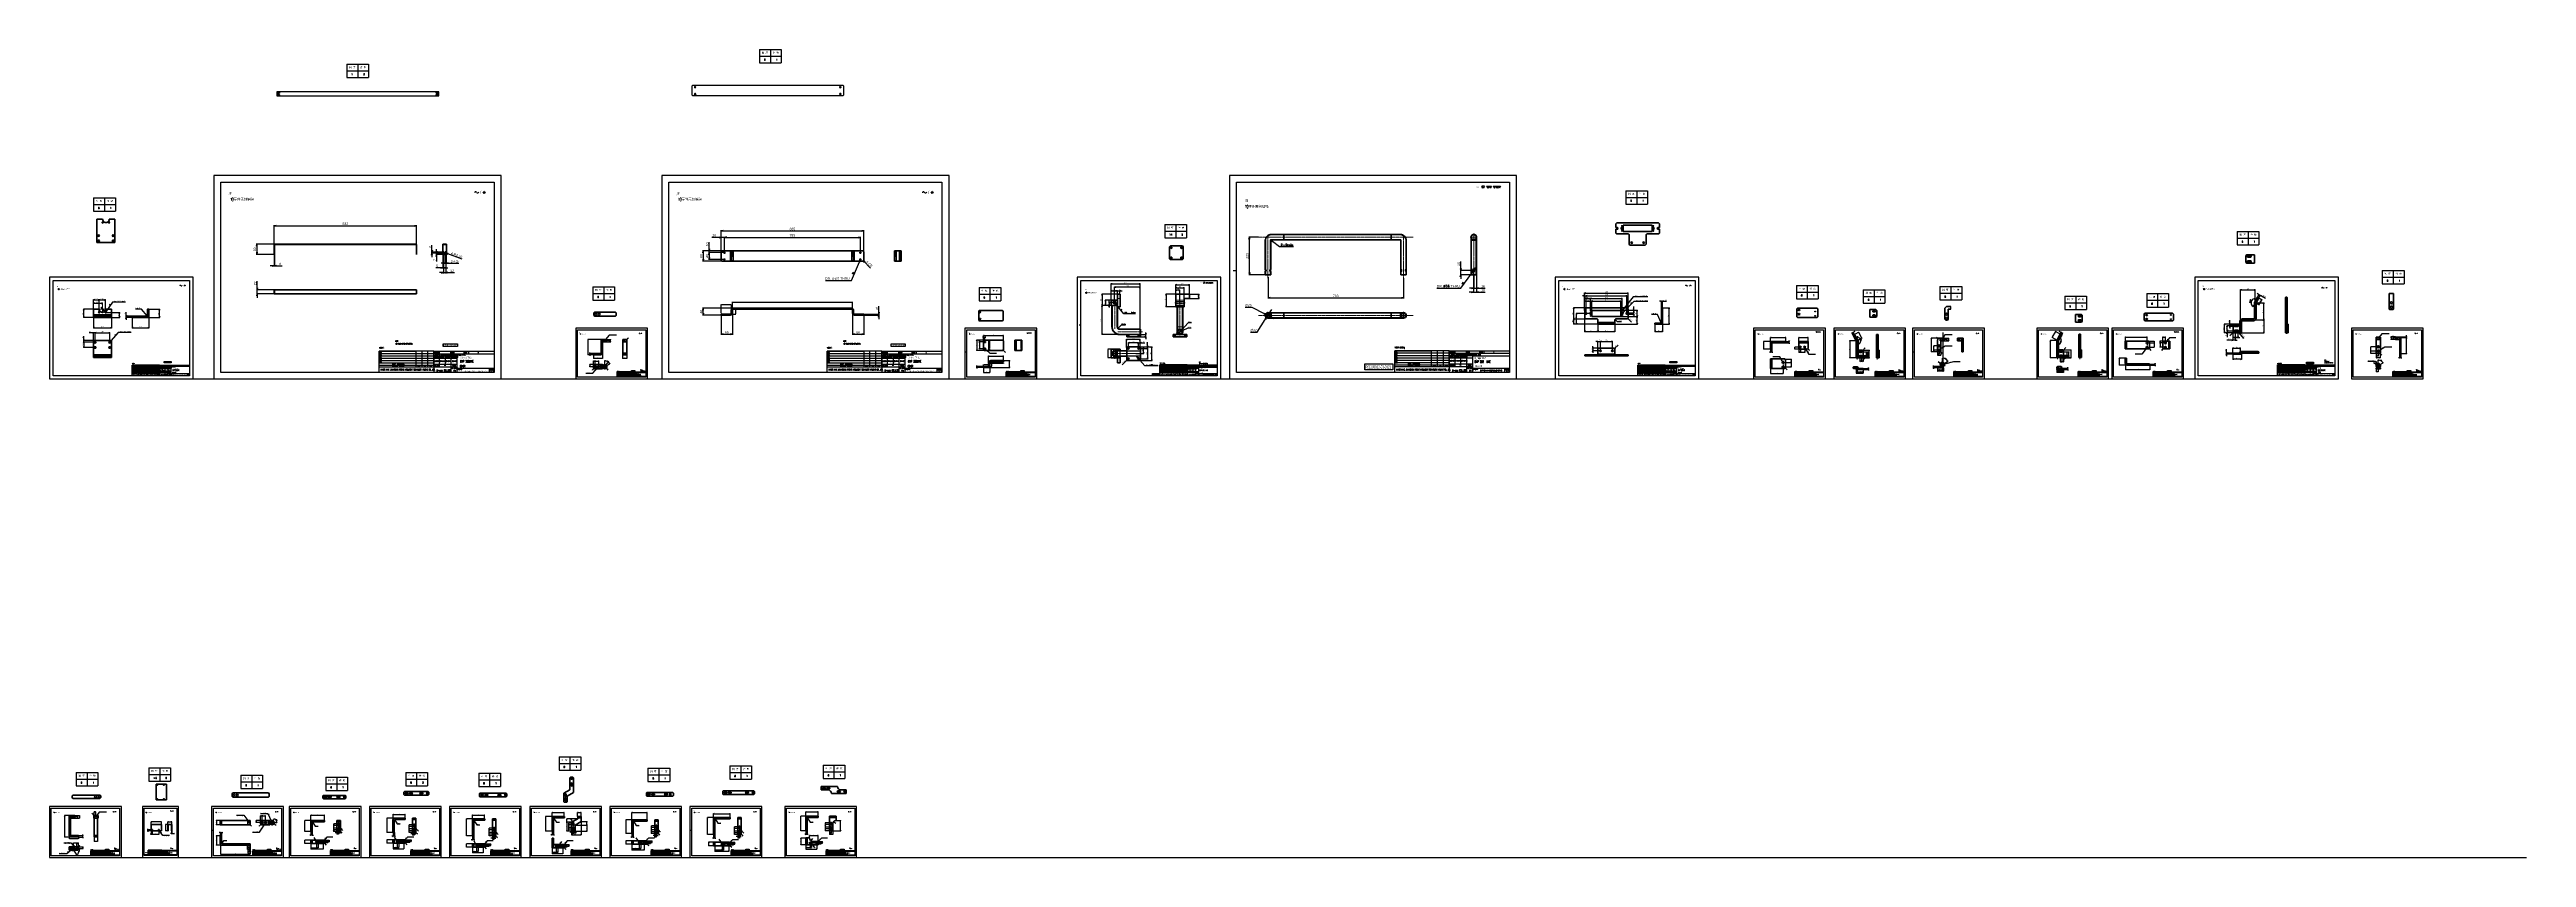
# Model space of a CAD drawing. Header units: millimetres. Extents: x 1842 to 16330, y -758 to 3963.
import ezdxf
from ezdxf.enums import TextEntityAlignment as Align

# ---------------------------------------------------------------- set-up
doc = ezdxf.new("R2010")
doc.units = ezdxf.units.MM
for name, pattern in [('CENTER-HOKUTO', [23, 20, -1, 1, -1]), ('DASHED', [15, 12, -3]), ('HIDDEN-HOKUTO', [3.8, 2.5, -1.3])]:
    doc.linetypes.add(name, pattern=pattern)
for name, color, linetype in [('6', 2, 'Continuous'), ('title_frame', 7, 'Continuous'), ('word_dim', 253, 'Continuous')]:
    doc.layers.add(name, color=color, linetype=linetype)
for name, color, linetype, lineweight in [('AM_7', 2, 'CENTER-HOKUTO', 30), ('AM_HID', 1, 'HIDDEN-HOKUTO', 25), ('DIM', 3, 'Continuous', 20)]:
    doc.layers.add(name, color=color, linetype=linetype, lineweight=lineweight)
doc.styles.add('DIM', font='romans.shx', dxfattribs={"width": 0.8, "bigfont": 'bigfont.shx'})
doc.styles.add('MX_NOTE_STANDARD', font='txt.shx', dxfattribs={"bigfont": 'bigfont.shx'})
doc.styles.get("Standard").update_dxf_attribs({"font": 'arial.ttf'})
doc.dimstyles.new('HKT 1-2', dxfattribs={"dimscale": 2, "dimtxt": 3.5, "dimasz": 3, "dimexe": 1, "dimexo": 0, "dimgap": 1, "dimtad": 3, "dimdsep": 46, "dimtxsty": 'Standard', "dimblk1": 'OPEN', "dimblk2": 'OPEN', "dimsah": 1, "dimcen": 0, "dimclrd": 256, "dimclre": 256, "dimclrt": 3, "dimazin": 2, "dimtfac": 1, "dimtmove": 0, "dimatfit": 3, "dimldrblk": 'OPEN', "dimfxl": 0, "dimtolj": 1, "dimlwd": 25, "dimlwe": 25, "dimarcsym": 0})
doc.dimstyles.new('HKT 1-2$3', dxfattribs={"dimscale": 2, "dimtxt": 3.5, "dimasz": 3, "dimexe": 1, "dimexo": 0, "dimgap": 1, "dimtad": 3, "dimtoh": 1, "dimdsep": 46, "dimtxsty": 'Standard', "dimblk1": 'OPEN', "dimblk2": 'OPEN', "dimsah": 1, "dimcen": 0, "dimclrd": 256, "dimclre": 256, "dimclrt": 3, "dimazin": 2, "dimtfac": 1, "dimtmove": 0, "dimatfit": 3, "dimldrblk": 'OPEN', "dimfxl": 0, "dimtolj": 1, "dimlwd": 25, "dimlwe": 25, "dimarcsym": 0})
doc.dimstyles.new('HKT 1-2$4', dxfattribs={"dimscale": 2, "dimtxt": 3.5, "dimasz": 3, "dimexe": 1, "dimexo": 0, "dimgap": 1, "dimtad": 3, "dimtoh": 1, "dimdsep": 46, "dimtxsty": 'Standard', "dimblk1": 'OPEN', "dimblk2": 'OPEN', "dimsah": 1, "dimcen": 0, "dimclrd": 256, "dimclre": 256, "dimclrt": 3, "dimazin": 2, "dimtfac": 1, "dimtmove": 0, "dimatfit": 3, "dimldrblk": 'OPEN', "dimfxl": 0, "dimtolj": 1, "dimlwd": 25, "dimlwe": 25, "dimarcsym": 0})
doc.dimstyles.new('HKT 1-4', dxfattribs={"dimscale": 4, "dimtxt": 3.5, "dimasz": 3, "dimexe": 1, "dimexo": 0, "dimgap": 1, "dimtad": 3, "dimdsep": 46, "dimtxsty": 'Standard', "dimblk1": 'OPEN', "dimblk2": 'OPEN', "dimsah": 1, "dimcen": 0, "dimclrd": 256, "dimclre": 256, "dimclrt": 3, "dimazin": 2, "dimtfac": 1, "dimtmove": 0, "dimatfit": 3, "dimldrblk": 'OPEN', "dimfxl": 0, "dimtolj": 1, "dimlwd": 25, "dimlwe": 25, "dimarcsym": 0})
doc.dimstyles.new('HKT 1-4$3', dxfattribs={"dimscale": 4, "dimtxt": 3.5, "dimasz": 3, "dimexe": 1, "dimexo": 0, "dimgap": 1, "dimtad": 3, "dimtoh": 1, "dimdsep": 46, "dimtxsty": 'Standard', "dimblk1": 'OPEN', "dimblk2": 'OPEN', "dimsah": 1, "dimcen": 0, "dimclrd": 256, "dimclre": 256, "dimclrt": 3, "dimazin": 2, "dimtfac": 1, "dimtmove": 0, "dimatfit": 3, "dimldrblk": 'OPEN', "dimfxl": 0, "dimtolj": 1, "dimlwd": 25, "dimlwe": 25, "dimarcsym": 0})
doc.dimstyles.new('HKT 1-4$4', dxfattribs={"dimscale": 4, "dimtxt": 3.5, "dimasz": 3, "dimexe": 1, "dimexo": 0, "dimgap": 1, "dimtad": 3, "dimtoh": 1, "dimdsep": 46, "dimtxsty": 'Standard', "dimblk1": 'OPEN', "dimblk2": 'OPEN', "dimsah": 1, "dimcen": 0, "dimclrd": 256, "dimclre": 256, "dimclrt": 3, "dimazin": 2, "dimtfac": 1, "dimtmove": 0, "dimatfit": 3, "dimldrblk": 'OPEN', "dimfxl": 0, "dimtolj": 1, "dimlwd": 25, "dimlwe": 25, "dimarcsym": 0})
doc.dimstyles.new('ISO-25', dxfattribs={"dimtxt": 2.5, "dimasz": 2.5, "dimexe": 1.25, "dimexo": 0.625, "dimtad": 1, "dimtxsty": 'Standard', "dimcen": 2.5, "dimadec": 0, "dimazin": 0, "dimtfac": 1, "dimtmove": 0, "dimatfit": 3, "dimfxl": 0, "dimarcsym": 0})
doc.dimstyles.new('RS-1-4', dxfattribs={"dimscale": 4, "dimtxt": 3.5, "dimasz": 3, "dimexe": 1, "dimexo": 0, "dimgap": 1, "dimtad": 3, "dimdsep": 46, "dimtxsty": 'Standard', "dimblk1": 'OPEN', "dimblk2": 'OPEN', "dimsah": 1, "dimcen": 0, "dimclrd": 256, "dimclre": 256, "dimclrt": 3, "dimazin": 2, "dimtfac": 1, "dimtmove": 0, "dimatfit": 3, "dimldrblk": 'OPEN', "dimfxl": 0, "dimtolj": 1, "dimtzin": 0, "dimarcsym": 0})
doc.dimstyles.new('RS1-1', dxfattribs={"dimtxt": 3.5, "dimasz": 3, "dimexe": 1, "dimexo": 0, "dimgap": 1, "dimtad": 3, "dimdsep": 46, "dimtxsty": 'Standard', "dimblk1": 'OPEN', "dimblk2": 'OPEN', "dimsah": 1, "dimcen": 0, "dimclrd": 256, "dimclre": 256, "dimclrt": 3, "dimazin": 2, "dimtfac": 1, "dimtmove": 0, "dimatfit": 3, "dimldrblk": 'OPEN', "dimfxl": 0, "dimtolj": 1, "dimtzin": 0, "dimarcsym": 0})
doc.dimstyles.new('RS1-2', dxfattribs={"dimscale": 2, "dimtxt": 3.5, "dimasz": 3, "dimexe": 1, "dimexo": 0, "dimgap": 1, "dimtad": 3, "dimdsep": 46, "dimtxsty": 'Standard', "dimblk1": 'OPEN', "dimblk2": 'OPEN', "dimsah": 1, "dimcen": 0, "dimclrd": 256, "dimclre": 256, "dimclrt": 3, "dimazin": 2, "dimtfac": 1, "dimtmove": 0, "dimatfit": 3, "dimldrblk": 'OPEN', "dimfxl": 0, "dimtolj": 1, "dimtzin": 0, "dimarcsym": 0})

# ---------------------------------------------------------------- blocks, each defined once
blk = doc.blocks.new('shiage0')
at = {"layer": 'word_dim', "color": 3, "linetype": 'Continuous'}
for centre, start, end in [((1.7, 0), 30, 180), ((4.6, 1.7), 210, 0)]:
    blk.add_arc(centre, 1.69, start, end, dxfattribs=at)
blk = doc.blocks.new('12')
at = {"layer": 'title_frame', "color": 3, "linetype": 'Continuous'}
blk.add_lwpolyline([(20.5, 3), (19, 5.5), (21.9, 5.5)], close=True, dxfattribs=at)
blk.add_blockref('shiage0', (6.2, 3.6), dxfattribs=at)
blk.add_text('(   )', height=3.5, dxfattribs=at).set_placement((14.6, 3.1))
blk = doc.blocks.new('_Open')
at = {"color": 0, "lineweight": -2}
for p, q in [((-1, 0.2), (0, 0)), ((-1, -0.2), (0, 0)), ((0, 0), (-1, 0))]:
    blk.add_line(p, q, dxfattribs=at)
blk = doc.blocks.new('*D31')
at = {"layer": 'DEFPOINTS', "color": 0, "linetype": 'Continuous', "ltscale": 2, "transparency": 16777216}
for p in [(2325, 2396), (2423, 2417), (2423, 2337)]:
    blk.add_point(p, dxfattribs=at)
at = {"layer": 'word_dim', "linetype": 'Continuous', "lineweight": -2, "ltscale": 2, "transparency": 16777216}
for p, q in [((2325, 2396), (2325, 2335)), ((2331, 2337), (2417, 2337)), ((2423, 2417), (2423, 2335))]:
    blk.add_line(p, q, dxfattribs=at)
at = {"layer": 'word_dim', "linetype": 'Continuous', "lineweight": -2, "ltscale": 2, "transparency": 16777216, "xscale": 6, "yscale": 6, "zscale": 6, "rotation": 180}
blk.add_blockref('_Open', (2325, 2337), dxfattribs=at)
at = {"layer": 'word_dim', "linetype": 'Continuous', "lineweight": -2, "ltscale": 2, "transparency": 16777216, "xscale": 6, "yscale": 6, "zscale": 6}
blk.add_blockref('_Open', (2423, 2337), dxfattribs=at)
at = {"layer": 'word_dim', "color": 3, "linetype": 'Continuous', "ltscale": 2, "transparency": 16777216, "insert": (2374, 2342), "char_height": 7, "attachment_point": 5}
blk.add_mtext('\\A1;98', dxfattribs=at)
blk = doc.blocks.new('*D32')
at = {"layer": 'DEFPOINTS', "color": 0, "linetype": 'Continuous', "ltscale": 2, "transparency": 16777216}
for p in [(2290, 2404), (2325, 2404), (2325, 2396)]:
    blk.add_point(p, dxfattribs=at)
at = {"layer": 'word_dim', "linetype": 'Continuous', "lineweight": -2, "ltscale": 2, "transparency": 16777216}
for p, q in [((2325, 2404), (2288, 2404)), ((2325, 2396), (2288, 2396)), ((2290, 2410), (2290, 2428)), ((2290, 2396), (2290, 2404)), ((2290, 2390), (2290, 2384))]:
    blk.add_line(p, q, dxfattribs=at)
at = {"layer": 'word_dim', "linetype": 'Continuous', "lineweight": -2, "ltscale": 2, "transparency": 16777216, "xscale": 6, "yscale": 6, "zscale": 6}
for p, rotation in [((2290, 2404), 270), ((2290, 2396), 90)]:
    blk.add_blockref('_Open', p, dxfattribs=dict(at, rotation=rotation))
at = {"layer": 'word_dim', "color": 3, "linetype": 'Continuous', "ltscale": 2, "transparency": 16777216, "insert": (2284, 2422), "char_height": 7, "attachment_point": 5, "rotation": 90}
blk.add_mtext('\\A1;t8', dxfattribs=at)
blk = doc.blocks.new('*D33')
at = {"layer": 'DEFPOINTS', "color": 0, "linetype": 'Continuous', "ltscale": 2, "transparency": 16777216}
for p in [(2397, 2396), (2423, 2446), (2485, 2446)]:
    blk.add_point(p, dxfattribs=at)
at = {"layer": 'word_dim', "linetype": 'Continuous', "lineweight": -2, "ltscale": 2, "transparency": 16777216}
for p, q in [((2397, 2396), (2487, 2396)), ((2423, 2446), (2487, 2446)), ((2485, 2402), (2485, 2440))]:
    blk.add_line(p, q, dxfattribs=at)
at = {"layer": 'word_dim', "linetype": 'Continuous', "lineweight": -2, "ltscale": 2, "transparency": 16777216, "xscale": 6, "yscale": 6, "zscale": 6}
for p, rotation in [((2485, 2446), 90), ((2485, 2396), 270)]:
    blk.add_blockref('_Open', p, dxfattribs=dict(at, rotation=rotation))
at = {"layer": 'word_dim', "color": 3, "linetype": 'Continuous', "ltscale": 2, "transparency": 16777216, "insert": (2480, 2421), "char_height": 7, "attachment_point": 5, "rotation": 90}
blk.add_mtext('\\A1;50', dxfattribs=at)
blk = doc.blocks.new('*D34')
at = {"layer": 'DEFPOINTS', "color": 0, "linetype": 'Continuous', "ltscale": 2, "transparency": 16777216}
for p in [(2099, 2396), (2204, 2396), (2204, 2337)]:
    blk.add_point(p, dxfattribs=at)
at = {"layer": 'word_dim', "linetype": 'Continuous', "lineweight": -2, "ltscale": 2, "transparency": 16777216}
for p, q in [((2099, 2396), (2099, 2335)), ((2105, 2337), (2198, 2337)), ((2204, 2396), (2204, 2335))]:
    blk.add_line(p, q, dxfattribs=at)
at = {"layer": 'word_dim', "linetype": 'Continuous', "lineweight": -2, "ltscale": 2, "transparency": 16777216, "xscale": 6, "yscale": 6, "zscale": 6, "rotation": 180}
blk.add_blockref('_Open', (2099, 2337), dxfattribs=at)
at = {"layer": 'word_dim', "linetype": 'Continuous', "lineweight": -2, "ltscale": 2, "transparency": 16777216, "xscale": 6, "yscale": 6, "zscale": 6}
blk.add_blockref('_Open', (2204, 2337), dxfattribs=at)
at = {"layer": 'word_dim', "color": 3, "linetype": 'Continuous', "ltscale": 2, "transparency": 16777216, "insert": (2151, 2342), "char_height": 7, "attachment_point": 5}
blk.add_mtext('\\A1;105', dxfattribs=at)
blk = doc.blocks.new('*D35')
at = {"layer": 'DEFPOINTS', "color": 0, "linetype": 'Continuous', "ltscale": 2, "transparency": 16777216}
for p in [(2042, 2446), (2099, 2446), (2099, 2396)]:
    blk.add_point(p, dxfattribs=at)
at = {"layer": 'word_dim', "linetype": 'Continuous', "lineweight": -2, "ltscale": 2, "transparency": 16777216}
for p, q in [((2099, 2446), (2040, 2446)), ((2099, 2396), (2040, 2396)), ((2042, 2402), (2042, 2440))]:
    blk.add_line(p, q, dxfattribs=at)
at = {"layer": 'word_dim', "linetype": 'Continuous', "lineweight": -2, "ltscale": 2, "transparency": 16777216, "xscale": 6, "yscale": 6, "zscale": 6}
for p, rotation in [((2042, 2446), 90), ((2042, 2396), 270)]:
    blk.add_blockref('_Open', p, dxfattribs=dict(at, rotation=rotation))
at = {"layer": 'word_dim', "color": 3, "linetype": 'Continuous', "ltscale": 2, "transparency": 16777216, "insert": (2037, 2421), "char_height": 7, "attachment_point": 5, "rotation": 90}
blk.add_mtext('\\A1;50', dxfattribs=at)
blk = doc.blocks.new('*D36')
at = {"layer": 'DEFPOINTS', "color": 0, "linetype": 'Continuous', "ltscale": 2, "transparency": 16777216}
for p in [(2175, 2427), (2204, 2396), (2251, 2427)]:
    blk.add_point(p, dxfattribs=at)
at = {"layer": 'word_dim', "linetype": 'Continuous', "lineweight": -2, "ltscale": 2, "transparency": 16777216}
for p, q in [((2175, 2427), (2253, 2427)), ((2204, 2396), (2253, 2396)), ((2251, 2402), (2251, 2421))]:
    blk.add_line(p, q, dxfattribs=at)
at = {"layer": 'word_dim', "linetype": 'Continuous', "lineweight": -2, "ltscale": 2, "transparency": 16777216, "xscale": 6, "yscale": 6, "zscale": 6}
for p, rotation in [((2251, 2427), 90), ((2251, 2396), 270)]:
    blk.add_blockref('_Open', p, dxfattribs=dict(at, rotation=rotation))
at = {"layer": 'word_dim', "color": 3, "linetype": 'Continuous', "ltscale": 2, "transparency": 16777216, "insert": (2245, 2412), "char_height": 7, "attachment_point": 5, "rotation": 90}
blk.add_mtext('\\A1;31', dxfattribs=at)
blk = doc.blocks.new('*D37')
at = {"layer": 'DEFPOINTS', "color": 0, "linetype": 'Continuous', "ltscale": 2, "transparency": 16777216}
for p in [(2132, 2500), (2099, 2446), (2132, 2432)]:
    blk.add_point(p, dxfattribs=at)
at = {"layer": 'word_dim', "linetype": 'Continuous', "lineweight": -2, "ltscale": 2, "transparency": 16777216}
for p, q in [((2099, 2446), (2099, 2502)), ((2105, 2500), (2126, 2500)), ((2132, 2432), (2132, 2502))]:
    blk.add_line(p, q, dxfattribs=at)
at = {"layer": 'word_dim', "linetype": 'Continuous', "lineweight": -2, "ltscale": 2, "transparency": 16777216, "xscale": 6, "yscale": 6, "zscale": 6, "rotation": 180}
blk.add_blockref('_Open', (2099, 2500), dxfattribs=at)
at = {"layer": 'word_dim', "linetype": 'Continuous', "lineweight": -2, "ltscale": 2, "transparency": 16777216, "xscale": 6, "yscale": 6, "zscale": 6}
blk.add_blockref('_Open', (2132, 2500), dxfattribs=at)
at = {"layer": 'word_dim', "color": 3, "linetype": 'Continuous', "ltscale": 2, "transparency": 16777216, "insert": (2115, 2506), "char_height": 7, "attachment_point": 5}
blk.add_mtext('\\A1;33.5', dxfattribs=at)
blk = doc.blocks.new('*D38')
at = {"layer": 'DEFPOINTS', "color": 0, "linetype": 'Continuous', "ltscale": 2, "transparency": 16777216}
for p in [(2170, 2500), (2132, 2432), (2170, 2432)]:
    blk.add_point(p, dxfattribs=at)
at = {"layer": 'word_dim', "linetype": 'Continuous', "lineweight": -2, "ltscale": 2, "transparency": 16777216}
for p, q in [((2132, 2432), (2132, 2502)), ((2138, 2500), (2164, 2500)), ((2170, 2432), (2170, 2502))]:
    blk.add_line(p, q, dxfattribs=at)
at = {"layer": 'word_dim', "linetype": 'Continuous', "lineweight": -2, "ltscale": 2, "transparency": 16777216, "xscale": 6, "yscale": 6, "zscale": 6, "rotation": 180}
blk.add_blockref('_Open', (2132, 2500), dxfattribs=at)
at = {"layer": 'word_dim', "linetype": 'Continuous', "lineweight": -2, "ltscale": 2, "transparency": 16777216, "xscale": 6, "yscale": 6, "zscale": 6}
blk.add_blockref('_Open', (2170, 2500), dxfattribs=at)
at = {"layer": 'word_dim', "color": 3, "linetype": 'Continuous', "ltscale": 2, "transparency": 16777216, "insert": (2151, 2506), "char_height": 7, "attachment_point": 5}
blk.add_mtext('\\A1;38', dxfattribs=at)
blk = doc.blocks.new('*D39')
at = {"layer": 'DEFPOINTS', "color": 0, "linetype": 'Continuous', "ltscale": 2, "transparency": 16777216}
for p in [(2151, 2481), (2151, 2471), (2099, 2446)]:
    blk.add_point(p, dxfattribs=at)
at = {"layer": 'word_dim', "linetype": 'Continuous', "lineweight": -2, "ltscale": 2, "transparency": 16777216}
for p, q in [((2099, 2446), (2099, 2483)), ((2105, 2481), (2145, 2481)), ((2151, 2471), (2151, 2483))]:
    blk.add_line(p, q, dxfattribs=at)
at = {"layer": 'word_dim', "linetype": 'Continuous', "lineweight": -2, "ltscale": 2, "transparency": 16777216, "xscale": 6, "yscale": 6, "zscale": 6, "rotation": 180}
blk.add_blockref('_Open', (2099, 2481), dxfattribs=at)
at = {"layer": 'word_dim', "linetype": 'Continuous', "lineweight": -2, "ltscale": 2, "transparency": 16777216, "xscale": 6, "yscale": 6, "zscale": 6}
blk.add_blockref('_Open', (2151, 2481), dxfattribs=at)
at = {"layer": 'word_dim', "color": 3, "linetype": 'Continuous', "ltscale": 2, "transparency": 16777216, "insert": (2125, 2486), "char_height": 7, "attachment_point": 5}
blk.add_mtext('\\A1;52.5', dxfattribs=at)
blk = doc.blocks.new('*D40')
at = {"layer": 'DEFPOINTS', "color": 0, "linetype": 'Continuous', "ltscale": 2, "transparency": 16777216}
for p in [(2151, 2446), (2164, 2432)]:
    blk.add_point(p, dxfattribs=at)
at = {"layer": 'word_dim', "linetype": 'Continuous', "lineweight": -2, "ltscale": 2, "transparency": 16777216}
blk.add_line((2142, 2457), (2160, 2436), dxfattribs=at)
at = {"layer": 'word_dim', "linetype": 'Continuous', "lineweight": -2, "ltscale": 2, "transparency": 16777216, "xscale": 6, "yscale": 6, "zscale": 6, "rotation": 311.7435902242398}
blk.add_blockref('_Open', (2164, 2432), dxfattribs=at)
at = {"layer": 'word_dim', "color": 3, "linetype": 'Continuous', "ltscale": 2, "transparency": 16777216, "insert": (2153, 2453), "char_height": 7, "attachment_point": 5, "rotation": 311.7436}
blk.add_mtext('\\A1;R19', dxfattribs=at)
blk = doc.blocks.new('*D41')
at = {"layer": 'DEFPOINTS', "color": 0, "linetype": 'Continuous', "ltscale": 2, "transparency": 16777216}
for p in [(2168, 2424), (2172, 2430)]:
    blk.add_point(p, dxfattribs=at)
at = {"layer": 'word_dim', "linetype": 'Continuous', "lineweight": -2, "ltscale": 2, "transparency": 16777216}
for p, q in [((2210, 2486), (2175, 2435)), ((2286, 2486), (2210, 2486))]:
    blk.add_line(p, q, dxfattribs=at)
at = {"layer": 'word_dim', "linetype": 'Continuous', "lineweight": -2, "ltscale": 2, "transparency": 16777216, "xscale": 6, "yscale": 6, "zscale": 6, "rotation": 236.1779043130994}
blk.add_blockref('_Open', (2172, 2430), dxfattribs=at)
at = {"layer": 'word_dim', "color": 3, "linetype": 'Continuous', "ltscale": 2, "transparency": 16777216, "insert": (2251, 2492), "char_height": 7, "attachment_point": 5}
blk.add_mtext('\\A1;DR. 2-∅7 THRU', dxfattribs=at)
blk = doc.blocks.new('shiage1')
at = {"layer": 'word_dim', "color": 3, "linetype": 'Continuous'}
for p, q in [((0, 0), (-1.4, 2.5)), ((-1.4, 2.5), (1.4, 2.5)), ((1.4, 2.5), (0, 0))]:
    blk.add_line(p, q, dxfattribs=at)
blk = doc.blocks.new('*D42')
at = {"layer": 'DEFPOINTS', "color": 0, "linetype": 'Continuous', "ltscale": 2, "transparency": 16777216}
for p in [(2099, 2262), (2109, 2308), (2109, 2257)]:
    blk.add_point(p, dxfattribs=at)
at = {"layer": 'word_dim', "linetype": 'Continuous', "lineweight": -2, "ltscale": 2, "transparency": 16777216}
for p, q in [((2093, 2308), (2073, 2308)), ((2099, 2262), (2099, 2310)), ((2109, 2308), (2099, 2308)), ((2109, 2257), (2109, 2310)), ((2115, 2308), (2121, 2308))]:
    blk.add_line(p, q, dxfattribs=at)
at = {"layer": 'word_dim', "linetype": 'Continuous', "lineweight": -2, "ltscale": 2, "transparency": 16777216, "xscale": 6, "yscale": 6, "zscale": 6}
blk.add_blockref('_Open', (2099, 2308), dxfattribs=at)
at = {"layer": 'word_dim', "linetype": 'Continuous', "lineweight": -2, "ltscale": 2, "transparency": 16777216, "xscale": 6, "yscale": 6, "zscale": 6, "rotation": 180}
blk.add_blockref('_Open', (2109, 2308), dxfattribs=at)
at = {"layer": 'word_dim', "color": 3, "linetype": 'Continuous', "ltscale": 2, "transparency": 16777216, "insert": (2080, 2314), "char_height": 7, "attachment_point": 5}
blk.add_mtext('\\A1;10', dxfattribs=at)
blk = doc.blocks.new('*D43')
at = {"layer": 'DEFPOINTS', "color": 0, "linetype": 'Continuous', "ltscale": 2, "transparency": 16777216}
for p in [(2109, 2257), (2194, 2308), (2194, 2257)]:
    blk.add_point(p, dxfattribs=at)
at = {"layer": 'word_dim', "linetype": 'Continuous', "lineweight": -2, "ltscale": 2, "transparency": 16777216}
for p, q in [((2109, 2257), (2109, 2310)), ((2115, 2308), (2188, 2308)), ((2194, 2257), (2194, 2310))]:
    blk.add_line(p, q, dxfattribs=at)
at = {"layer": 'word_dim', "linetype": 'Continuous', "lineweight": -2, "ltscale": 2, "transparency": 16777216, "xscale": 6, "yscale": 6, "zscale": 6, "rotation": 180}
blk.add_blockref('_Open', (2109, 2308), dxfattribs=at)
at = {"layer": 'word_dim', "linetype": 'Continuous', "lineweight": -2, "ltscale": 2, "transparency": 16777216, "xscale": 6, "yscale": 6, "zscale": 6}
blk.add_blockref('_Open', (2194, 2308), dxfattribs=at)
at = {"layer": 'word_dim', "color": 3, "linetype": 'Continuous', "ltscale": 2, "transparency": 16777216, "insert": (2151, 2314), "char_height": 7, "attachment_point": 5}
blk.add_mtext('\\A1;85', dxfattribs=at)
blk = doc.blocks.new('*D44')
at = {"layer": 'DEFPOINTS', "color": 0, "linetype": 'Continuous', "ltscale": 2, "transparency": 16777216}
for p in [(2042, 2252), (2099, 2262), (2103, 2252)]:
    blk.add_point(p, dxfattribs=at)
at = {"layer": 'word_dim', "linetype": 'Continuous', "lineweight": -2, "ltscale": 2, "transparency": 16777216}
for p, q in [((2099, 2262), (2040, 2262)), ((2103, 2252), (2040, 2252)), ((2042, 2268), (2042, 2287)), ((2042, 2252), (2042, 2262)), ((2042, 2246), (2042, 2240))]:
    blk.add_line(p, q, dxfattribs=at)
at = {"layer": 'word_dim', "linetype": 'Continuous', "lineweight": -2, "ltscale": 2, "transparency": 16777216, "xscale": 6, "yscale": 6, "zscale": 6}
for p, rotation in [((2042, 2262), 270), ((2042, 2252), 90)]:
    blk.add_blockref('_Open', p, dxfattribs=dict(at, rotation=rotation))
at = {"layer": 'word_dim', "color": 3, "linetype": 'Continuous', "ltscale": 2, "transparency": 16777216, "insert": (2037, 2281), "char_height": 7, "attachment_point": 5, "rotation": 90}
blk.add_mtext('\\A1;10', dxfattribs=at)
blk = doc.blocks.new('*D45')
at = {"layer": 'DEFPOINTS', "color": 0, "linetype": 'Continuous', "ltscale": 2, "transparency": 16777216}
for p in [(2042, 2222), (2103, 2252), (2104, 2222)]:
    blk.add_point(p, dxfattribs=at)
at = {"layer": 'word_dim', "linetype": 'Continuous', "lineweight": -2, "ltscale": 2, "transparency": 16777216}
for p, q in [((2103, 2252), (2040, 2252)), ((2104, 2222), (2040, 2222)), ((2042, 2246), (2042, 2228))]:
    blk.add_line(p, q, dxfattribs=at)
at = {"layer": 'word_dim', "linetype": 'Continuous', "lineweight": -2, "ltscale": 2, "transparency": 16777216, "xscale": 6, "yscale": 6, "zscale": 6}
for p, rotation in [((2042, 2252), 90), ((2042, 2222), 270)]:
    blk.add_blockref('_Open', p, dxfattribs=dict(at, rotation=rotation))
at = {"layer": 'word_dim', "color": 3, "linetype": 'Continuous', "ltscale": 2, "transparency": 16777216, "insert": (2037, 2237), "char_height": 7, "attachment_point": 5, "rotation": 90}
blk.add_mtext('\\A1;30', dxfattribs=at)
blk = doc.blocks.new('*D46')
at = {"layer": 'DEFPOINTS', "color": 0, "linetype": 'Continuous', "ltscale": 2, "transparency": 16777216}
for p in [(2191, 2248), (2197, 2255)]:
    blk.add_point(p, dxfattribs=at)
at = {"layer": 'word_dim', "linetype": 'Continuous', "lineweight": -2, "ltscale": 2, "transparency": 16777216}
for p, q in [((2243, 2309), (2201, 2260)), ((2319, 2309), (2243, 2309))]:
    blk.add_line(p, q, dxfattribs=at)
at = {"layer": 'word_dim', "linetype": 'Continuous', "lineweight": -2, "ltscale": 2, "transparency": 16777216, "xscale": 6, "yscale": 6, "zscale": 6, "rotation": 229.5066972334174}
blk.add_blockref('_Open', (2197, 2255), dxfattribs=at)
at = {"layer": 'word_dim', "color": 3, "linetype": 'Continuous', "ltscale": 2, "transparency": 16777216, "insert": (2284, 2315), "char_height": 7, "attachment_point": 5}
blk.add_mtext('\\A1;DR. 4-∅9 THRU', dxfattribs=at)
blk = doc.blocks.new('*D47')
at = {"layer": 'DEFPOINTS', "color": 0, "linetype": 'Continuous', "ltscale": 2, "transparency": 16777216}
for p in [(3988, 2933), (3156, 2814), (3988, 2810)]:
    blk.add_point(p, dxfattribs=at)
at = {"layer": 'word_dim', "linetype": 'Continuous', "lineweight": -2, "ltscale": 2, "transparency": 16777216}
for p, q in [((3156, 2814), (3156, 2937)), ((3168, 2933), (3976, 2933)), ((3988, 2810), (3988, 2937))]:
    blk.add_line(p, q, dxfattribs=at)
at = {"layer": 'word_dim', "linetype": 'Continuous', "lineweight": -2, "ltscale": 2, "transparency": 16777216, "xscale": 12, "yscale": 12, "zscale": 12, "rotation": 180}
blk.add_blockref('_Open', (3156, 2933), dxfattribs=at)
at = {"layer": 'word_dim', "linetype": 'Continuous', "lineweight": -2, "ltscale": 2, "transparency": 16777216, "xscale": 12, "yscale": 12, "zscale": 12}
blk.add_blockref('_Open', (3988, 2933), dxfattribs=at)
at = {"layer": 'word_dim', "color": 3, "linetype": 'Continuous', "ltscale": 2, "transparency": 16777216, "insert": (3572, 2945), "char_height": 14, "attachment_point": 5}
blk.add_mtext('\\A1;832', dxfattribs=at)
blk = doc.blocks.new('*D48')
at = {"layer": 'DEFPOINTS', "color": 0, "linetype": 'Continuous', "ltscale": 2, "transparency": 16777216}
for p in [(3054, 2766), (3157, 2766), (3164, 2825)]:
    blk.add_point(p, dxfattribs=at)
at = {"layer": 'word_dim', "linetype": 'Continuous', "lineweight": -2, "ltscale": 2, "transparency": 16777216}
for p, q in [((3164, 2825), (3050, 2825)), ((3157, 2766), (3050, 2766)), ((3054, 2813), (3054, 2778))]:
    blk.add_line(p, q, dxfattribs=at)
at = {"layer": 'word_dim', "linetype": 'Continuous', "lineweight": -2, "ltscale": 2, "transparency": 16777216, "xscale": 12, "yscale": 12, "zscale": 12}
for p, rotation in [((3054, 2825), 90), ((3054, 2766), 270)]:
    blk.add_blockref('_Open', p, dxfattribs=dict(at, rotation=rotation))
at = {"layer": 'word_dim', "color": 3, "linetype": 'Continuous', "ltscale": 2, "transparency": 16777216, "insert": (3043, 2795), "char_height": 14, "attachment_point": 5, "rotation": 90}
blk.add_mtext('\\A1;59', dxfattribs=at)
blk = doc.blocks.new('*D49')
at = {"layer": 'DEFPOINTS', "color": 0, "linetype": 'Continuous', "ltscale": 2, "transparency": 16777216}
for p in [(3156, 2766), (3157, 2766), (3157, 2699)]:
    blk.add_point(p, dxfattribs=at)
at = {"layer": 'word_dim', "linetype": 'Continuous', "lineweight": -2, "ltscale": 2, "transparency": 16777216}
for p, q in [((3156, 2766), (3156, 2695)), ((3157, 2766), (3157, 2695)), ((3144, 2699), (3132, 2699)), ((3156, 2699), (3157, 2699)), ((3169, 2699), (3202, 2699))]:
    blk.add_line(p, q, dxfattribs=at)
at = {"layer": 'word_dim', "linetype": 'Continuous', "lineweight": -2, "ltscale": 2, "transparency": 16777216, "xscale": 12, "yscale": 12, "zscale": 12}
blk.add_blockref('_Open', (3156, 2699), dxfattribs=at)
at = {"layer": 'word_dim', "linetype": 'Continuous', "lineweight": -2, "ltscale": 2, "transparency": 16777216, "xscale": 12, "yscale": 12, "zscale": 12, "rotation": 180}
blk.add_blockref('_Open', (3157, 2699), dxfattribs=at)
at = {"layer": 'word_dim', "color": 3, "linetype": 'Continuous', "ltscale": 2, "transparency": 16777216, "insert": (3192, 2710), "char_height": 14, "attachment_point": 5}
blk.add_mtext('\\A1;t1', dxfattribs=at)
blk = doc.blocks.new('*D50')
at = {"layer": 'DEFPOINTS', "color": 0, "linetype": 'Continuous', "ltscale": 2, "transparency": 16777216}
for p in [(3056, 2558), (3162, 2536), (3165, 2558)]:
    blk.add_point(p, dxfattribs=at)
at = {"layer": 'word_dim', "linetype": 'Continuous', "lineweight": -2, "ltscale": 2, "transparency": 16777216}
for p, q in [((3056, 2570), (3056, 2610)), ((3165, 2558), (3052, 2558)), ((3162, 2536), (3052, 2536)), ((3056, 2536), (3056, 2558)), ((3056, 2524), (3056, 2512))]:
    blk.add_line(p, q, dxfattribs=at)
at = {"layer": 'word_dim', "linetype": 'Continuous', "lineweight": -2, "ltscale": 2, "transparency": 16777216, "xscale": 12, "yscale": 12, "zscale": 12}
for p, rotation in [((3056, 2558), 270), ((3056, 2536), 90)]:
    blk.add_blockref('_Open', p, dxfattribs=dict(at, rotation=rotation))
at = {"layer": 'word_dim', "color": 3, "linetype": 'Continuous', "ltscale": 2, "transparency": 16777216, "insert": (3045, 2596), "char_height": 14, "attachment_point": 5, "rotation": 90}
blk.add_mtext('\\A1;22', dxfattribs=at)
blk = doc.blocks.new('*D51')
at = {"layer": 'DEFPOINTS', "color": 0, "linetype": 'Continuous', "ltscale": 2, "transparency": 16777216}
for p in [(4142, 2766), (4147, 2770), (4147, 2687)]:
    blk.add_point(p, dxfattribs=at)
at = {"layer": 'word_dim', "linetype": 'Continuous', "lineweight": -2, "ltscale": 2, "transparency": 16777216}
for p, q in [((4142, 2766), (4142, 2683)), ((4147, 2770), (4147, 2683)), ((4130, 2687), (4101, 2687)), ((4147, 2687), (4142, 2687)), ((4159, 2687), (4171, 2687))]:
    blk.add_line(p, q, dxfattribs=at)
at = {"layer": 'word_dim', "linetype": 'Continuous', "lineweight": -2, "ltscale": 2, "transparency": 16777216, "xscale": 12, "yscale": 12, "zscale": 12}
blk.add_blockref('_Open', (4142, 2687), dxfattribs=at)
at = {"layer": 'word_dim', "linetype": 'Continuous', "lineweight": -2, "ltscale": 2, "transparency": 16777216, "xscale": 12, "yscale": 12, "zscale": 12, "rotation": 180}
blk.add_blockref('_Open', (4147, 2687), dxfattribs=at)
at = {"layer": 'word_dim', "color": 3, "linetype": 'Continuous', "ltscale": 2, "transparency": 16777216, "insert": (4109, 2699), "char_height": 14, "attachment_point": 5}
blk.add_mtext('\\A1;5', dxfattribs=at)
blk = doc.blocks.new('*D52')
at = {"layer": 'DEFPOINTS', "color": 0, "linetype": 'Continuous', "ltscale": 2, "transparency": 16777216}
for p in [(4147, 2770), (4159, 2770), (4159, 2659)]:
    blk.add_point(p, dxfattribs=at)
at = {"layer": 'word_dim', "linetype": 'Continuous', "lineweight": -2, "ltscale": 2, "transparency": 16777216}
for p, q in [((4147, 2770), (4147, 2655)), ((4159, 2770), (4159, 2655)), ((4135, 2659), (4123, 2659)), ((4147, 2659), (4159, 2659)), ((4171, 2659), (4210, 2659))]:
    blk.add_line(p, q, dxfattribs=at)
at = {"layer": 'word_dim', "linetype": 'Continuous', "lineweight": -2, "ltscale": 2, "transparency": 16777216, "xscale": 12, "yscale": 12, "zscale": 12}
blk.add_blockref('_Open', (4147, 2659), dxfattribs=at)
at = {"layer": 'word_dim', "linetype": 'Continuous', "lineweight": -2, "ltscale": 2, "transparency": 16777216, "xscale": 12, "yscale": 12, "zscale": 12, "rotation": 180}
blk.add_blockref('_Open', (4159, 2659), dxfattribs=at)
at = {"layer": 'word_dim', "color": 3, "linetype": 'Continuous', "ltscale": 2, "transparency": 16777216, "insert": (4196, 2670), "char_height": 14, "attachment_point": 5}
blk.add_mtext('\\A1;12', dxfattribs=at)
blk = doc.blocks.new('*D53')
at = {"layer": 'DEFPOINTS', "color": 0, "linetype": 'Continuous', "ltscale": 2, "transparency": 16777216}
for p in [(4105, 2773), (4142, 2766), (4144, 2773)]:
    blk.add_point(p, dxfattribs=at)
at = {"layer": 'word_dim', "linetype": 'Continuous', "lineweight": -2, "ltscale": 2, "transparency": 16777216}
for p, q in [((4144, 2773), (4101, 2773)), ((4142, 2766), (4101, 2766)), ((4105, 2785), (4105, 2797)), ((4105, 2773), (4105, 2766)), ((4105, 2754), (4105, 2725))]:
    blk.add_line(p, q, dxfattribs=at)
at = {"layer": 'word_dim', "linetype": 'Continuous', "lineweight": -2, "ltscale": 2, "transparency": 16777216, "xscale": 12, "yscale": 12, "zscale": 12}
for p, rotation in [((4105, 2773), 270), ((4105, 2766), 90)]:
    blk.add_blockref('_Open', p, dxfattribs=dict(at, rotation=rotation))
at = {"layer": 'word_dim', "color": 3, "linetype": 'Continuous', "ltscale": 2, "transparency": 16777216, "insert": (4094, 2733), "char_height": 14, "attachment_point": 5, "rotation": 90}
blk.add_mtext('\\A1;7', dxfattribs=at)
blk = doc.blocks.new('*D54')
at = {"layer": 'DEFPOINTS', "color": 0, "linetype": 'Continuous', "ltscale": 2, "transparency": 16777216}
for p in [(4079, 2779), (4144, 2779), (4144, 2773)]:
    blk.add_point(p, dxfattribs=at)
at = {"layer": 'word_dim', "linetype": 'Continuous', "lineweight": -2, "ltscale": 2, "transparency": 16777216}
for p, q in [((4144, 2779), (4075, 2779)), ((4144, 2773), (4075, 2773)), ((4079, 2791), (4079, 2820)), ((4079, 2773), (4079, 2779)), ((4079, 2761), (4079, 2749))]:
    blk.add_line(p, q, dxfattribs=at)
at = {"layer": 'word_dim', "linetype": 'Continuous', "lineweight": -2, "ltscale": 2, "transparency": 16777216, "xscale": 12, "yscale": 12, "zscale": 12}
for p, rotation in [((4079, 2779), 270), ((4079, 2773), 90)]:
    blk.add_blockref('_Open', p, dxfattribs=dict(at, rotation=rotation))
at = {"layer": 'word_dim', "color": 3, "linetype": 'Continuous', "ltscale": 2, "transparency": 16777216, "insert": (4068, 2811), "char_height": 14, "attachment_point": 5, "rotation": 90}
blk.add_mtext('\\A1;6', dxfattribs=at)
blk = doc.blocks.new('*D55')
at = {"layer": 'DEFPOINTS', "color": 0, "linetype": 'Continuous', "ltscale": 2, "transparency": 16777216}
for p in [(4157, 2773), (4161, 2773), (4161, 2714)]:
    blk.add_point(p, dxfattribs=at)
at = {"layer": 'word_dim', "linetype": 'Continuous', "lineweight": -2, "ltscale": 2, "transparency": 16777216}
for p, q in [((4157, 2773), (4157, 2710)), ((4161, 2773), (4161, 2710)), ((4145, 2714), (4133, 2714)), ((4157, 2714), (4161, 2714)), ((4173, 2714), (4236, 2714))]:
    blk.add_line(p, q, dxfattribs=at)
at = {"layer": 'word_dim', "linetype": 'Continuous', "lineweight": -2, "ltscale": 2, "transparency": 16777216, "xscale": 12, "yscale": 12, "zscale": 12}
blk.add_blockref('_Open', (4157, 2714), dxfattribs=at)
at = {"layer": 'word_dim', "linetype": 'Continuous', "lineweight": -2, "ltscale": 2, "transparency": 16777216, "xscale": 12, "yscale": 12, "zscale": 12, "rotation": 180}
blk.add_blockref('_Open', (4161, 2714), dxfattribs=at)
at = {"layer": 'word_dim', "color": 3, "linetype": 'Continuous', "ltscale": 2, "transparency": 16777216, "insert": (4211, 2725), "char_height": 14, "attachment_point": 5}
blk.add_mtext('\\A1;2-4.5', dxfattribs=at)
blk = doc.blocks.new('*D56')
at = {"layer": 'DEFPOINTS', "color": 0, "linetype": 'Continuous', "ltscale": 2, "transparency": 16777216}
for p in [(4159, 2773), (4161, 2772)]:
    blk.add_point(p, dxfattribs=at)
at = {"layer": 'word_dim', "linetype": 'Continuous', "lineweight": -2, "ltscale": 2, "transparency": 16777216}
for p, q in [((4159, 2773), (4161, 2772)), ((4255, 2737), (4172, 2768))]:
    blk.add_line(p, q, dxfattribs=at)
at = {"layer": 'word_dim', "linetype": 'Continuous', "lineweight": -2, "ltscale": 2, "transparency": 16777216, "xscale": 12, "yscale": 12, "zscale": 12, "rotation": 159.519078366309}
blk.add_blockref('_Open', (4161, 2772), dxfattribs=at)
at = {"layer": 'word_dim', "color": 3, "linetype": 'Continuous', "ltscale": 2, "transparency": 16777216, "insert": (4223, 2761), "char_height": 14, "attachment_point": 5, "rotation": 339.5191}
blk.add_mtext('\\A1;4-R2.25', dxfattribs=at)
blk = doc.blocks.new('A$C404331B6')
at = {"layer": 'title_frame'}
for p, q in [((0, -31.5), (0, 0)), ((0, 0), (53.9, 0)), ((79.6, 0), (0, 0)), ((53.9, -23.5), (53.9, 0)), ((62.5, -23.5), (62.5, 0)), ((62.5, -23.5), (62.5, 0)), ((71, -23.5), (71, 0)), ((71, -23.5), (71, 0)), ((79.6, 0), (79.6, -31.5)), ((79.6, 0), (167.8, 0)), ((88.2, -23.5), (88.2, 0)), ((123.7, 0), (123.7, -3.5)), ((130.3, 0), (130.3, -3.5)), ((53.9, -3.5), (0, -3.5)), ((79.6, -3.5), (0, -3.5)), ((53.9, -7), (0, -7)), ((79.6, -7), (0, -7)), ((53.9, -10.5), (0, -10.5)), ((79.6, -10.5), (0, -10.5)), ((53.9, -14), (0, -14)), ((79.6, -14), (0, -14)), ((53.9, -17.5), (0, -17.5)), ((79.6, -17.5), (0, -17.5)), ((53.9, -21), (0, -21)), ((79.6, -21), (0, -21)), ((79.6, -23.5), (0, -23.5)), ((167.8, -31.5), (0, -31.5)), ((2, -0.1), (0.1, -3.4)), ((0.1, -3.4), (3.9, -3.4)), ((2, -3.6), (0.1, -6.9)), ((0.1, -6.9), (3.9, -6.9)), ((2, -7.1), (0.1, -10.5)), ((0.1, -10.5), (3.9, -10.5)), ((2, -10.5), (0.1, -13.9)), ((0.1, -13.9), (3.9, -13.9)), ((2, -14.1), (0.1, -17.4)), ((0.1, -17.4), (3.9, -17.4)), ((3.9, -3.4), (2, -0.1)), ((3.9, -6.9), (2, -3.6)), ((3.9, -10.5), (2, -7.1)), ((3.9, -13.9), (2, -10.5)), ((3.9, -17.4), (2, -14.1)), ((79.6, -3.5), (167.8, -3.5)), ((113.9, -7), (79.6, -7)), ((113.9, -10.5), (79.6, -10.5)), ((79.6, -18.9), (113.9, -18.9)), ((113.9, -23.5), (79.6, -23.5)), ((96.8, -18.9), (96.8, -3.5)), ((105.4, -31.5), (105.4, -3.5)), ((113.9, -31.5), (113.9, -3.5)), ((113.9, -25), (167.8, -25)), ((160.5, -25), (160.5, -31.5)), ((160.5, -27.5), (167.8, -27.5))]:
    blk.add_line(p, q, dxfattribs=at)
at = {"layer": 'title_frame', "color": 3, "style": 'MX_NOTE_STANDARD', "width": 0.5341}
for s, height, p in [('5', 1.92, (1.6, -3.2)), ('4', 1.92, (1.6, -6.7)), ('3', 1.92, (1.6, -10.2)), ('2', 1.92, (1.6, -13.6)), ('1', 1.92, (1.8, -17.2)), ('MAKER NAME :GUANGZHOU RISONG INTELLIGENT TECHNOLOGY HOLDING CO., LTD.', 2.16, (2.2, -28.4)), ('ORIG, DRAWINGS', 2.411, (19.3, -20.3)), ('REVISION  RECORD', 1.973, (19.3, -23.2)), ('DATE', 1.97, (55.9, -23.3)), ('DR', 1.97, (65.4, -23.3)), ('CHK', 1.97, (73.6, -23.2)), ('MATERIAL', 1.97, (80.3, -2.8)), ('PLANT', 2.74, (80.5, -22.7)), ('APPR', 1.97, (81.9, -6.3)), ('CHECK', 1.97, (90, -6.3)), ('DRAWING', 1.97, (97.5, -6.3)), ('DESIGNED', 1.97, (105.7, -6.3)), ('SCALE', 1.97, (106.9, -22.3)), ('MODEL NAME', 1.97, (114.6, -6.4)), ('Dwg.No.', 1.97, (114.7, -27.5)), ('QTY', 1.97, (125.5, -2.7)), ('SHEET', 1.97, (161.7, -27.3))]:
    blk.add_text(s, height=height, dxfattribs=at).set_placement(p)
blk = doc.blocks.new('*D95')
at = {"layer": 'DEFPOINTS', "color": 0, "linetype": 'Continuous', "ltscale": 2, "transparency": 16777216}
for p in [(5024, 2179), (5077, 2191), (5077, 2159)]:
    blk.add_point(p, dxfattribs=at)
at = {"layer": 'word_dim', "linetype": 'Continuous', "lineweight": -2, "ltscale": 2, "transparency": 16777216}
for p, q in [((5024, 2179), (5024, 2158)), ((5077, 2191), (5077, 2158)), ((5027, 2159), (5074, 2159))]:
    blk.add_line(p, q, dxfattribs=at)
at = {"layer": 'word_dim', "linetype": 'Continuous', "lineweight": -2, "ltscale": 2, "transparency": 16777216, "xscale": 3, "yscale": 3, "zscale": 3, "rotation": 180}
blk.add_blockref('_Open', (5024, 2159), dxfattribs=at)
at = {"layer": 'word_dim', "linetype": 'Continuous', "lineweight": -2, "ltscale": 2, "transparency": 16777216, "xscale": 3, "yscale": 3, "zscale": 3}
blk.add_blockref('_Open', (5077, 2159), dxfattribs=at)
at = {"layer": 'word_dim', "color": 3, "linetype": 'Continuous', "ltscale": 2, "transparency": 16777216, "insert": (5051, 2162), "char_height": 3.5, "attachment_point": 5}
blk.add_mtext('\\A1;53', dxfattribs=at)
blk = doc.blocks.new('*D96')
at = {"layer": 'DEFPOINTS', "color": 0, "linetype": 'Continuous', "ltscale": 2, "transparency": 16777216}
for p in [(5003, 2187), (5024, 2187), (5024, 2179)]:
    blk.add_point(p, dxfattribs=at)
at = {"layer": 'word_dim', "linetype": 'Continuous', "lineweight": -2, "ltscale": 2, "transparency": 16777216}
for p, q in [((5024, 2187), (5002, 2187)), ((5024, 2179), (5002, 2179)), ((5003, 2190), (5003, 2193)), ((5003, 2179), (5003, 2187)), ((5003, 2176), (5003, 2173))]:
    blk.add_line(p, q, dxfattribs=at)
at = {"layer": 'word_dim', "linetype": 'Continuous', "lineweight": -2, "ltscale": 2, "transparency": 16777216, "xscale": 3, "yscale": 3, "zscale": 3}
for p, rotation in [((5003, 2187), 270), ((5003, 2179), 90)]:
    blk.add_blockref('_Open', p, dxfattribs=dict(at, rotation=rotation))
at = {"layer": 'word_dim', "color": 3, "linetype": 'Continuous', "ltscale": 2, "transparency": 16777216, "insert": (5000, 2183), "char_height": 3.5, "attachment_point": 5, "rotation": 90}
blk.add_mtext('\\A1;8', dxfattribs=at)
blk = doc.blocks.new('*D97')
at = {"layer": 'DEFPOINTS', "color": 0, "linetype": 'Continuous', "ltscale": 2, "transparency": 16777216}
for p in [(5194, 2179), (5219, 2179), (5219, 2159)]:
    blk.add_point(p, dxfattribs=at)
at = {"layer": 'word_dim', "linetype": 'Continuous', "lineweight": -2, "ltscale": 2, "transparency": 16777216}
for p, q in [((5194, 2179), (5194, 2158)), ((5219, 2179), (5219, 2158)), ((5197, 2159), (5216, 2159))]:
    blk.add_line(p, q, dxfattribs=at)
at = {"layer": 'word_dim', "linetype": 'Continuous', "lineweight": -2, "ltscale": 2, "transparency": 16777216, "xscale": 3, "yscale": 3, "zscale": 3, "rotation": 180}
blk.add_blockref('_Open', (5194, 2159), dxfattribs=at)
at = {"layer": 'word_dim', "linetype": 'Continuous', "lineweight": -2, "ltscale": 2, "transparency": 16777216, "xscale": 3, "yscale": 3, "zscale": 3}
blk.add_blockref('_Open', (5219, 2159), dxfattribs=at)
at = {"layer": 'word_dim', "color": 3, "linetype": 'Continuous', "ltscale": 2, "transparency": 16777216, "insert": (5207, 2162), "char_height": 3.5, "attachment_point": 5}
blk.add_mtext('\\A1;25', dxfattribs=at)
blk = doc.blocks.new('*D98')
at = {"layer": 'DEFPOINTS', "color": 0, "linetype": 'Continuous', "ltscale": 2, "transparency": 16777216}
for p in [(4992, 2269), (5024, 2179), (5069, 2269)]:
    blk.add_point(p, dxfattribs=at)
at = {"layer": 'word_dim', "linetype": 'Continuous', "lineweight": -2, "ltscale": 2, "transparency": 16777216}
for p, q in [((5069, 2269), (4991, 2269)), ((5024, 2179), (4991, 2179)), ((4992, 2182), (4992, 2266))]:
    blk.add_line(p, q, dxfattribs=at)
at = {"layer": 'word_dim', "linetype": 'Continuous', "lineweight": -2, "ltscale": 2, "transparency": 16777216, "xscale": 3, "yscale": 3, "zscale": 3}
for p, rotation in [((4992, 2269), 90), ((4992, 2179), 270)]:
    blk.add_blockref('_Open', p, dxfattribs=dict(at, rotation=rotation))
at = {"layer": 'word_dim', "color": 3, "linetype": 'Continuous', "ltscale": 2, "transparency": 16777216, "insert": (4990, 2224), "char_height": 3.5, "attachment_point": 5, "rotation": 90}
blk.add_mtext('\\A1;90', dxfattribs=at)
blk = doc.blocks.new('*D99')
at = {"layer": 'DEFPOINTS', "color": 0, "linetype": 'Continuous', "ltscale": 2, "transparency": 16777216}
for p in [(5100, 2254), (5101, 2269), (5124, 2269)]:
    blk.add_point(p, dxfattribs=at)
at = {"layer": 'word_dim', "linetype": 'Continuous', "lineweight": -2, "ltscale": 2, "transparency": 16777216}
for p, q in [((5100, 2254), (5125, 2254)), ((5101, 2269), (5125, 2269)), ((5124, 2257), (5124, 2266))]:
    blk.add_line(p, q, dxfattribs=at)
at = {"layer": 'word_dim', "linetype": 'Continuous', "lineweight": -2, "ltscale": 2, "transparency": 16777216, "xscale": 3, "yscale": 3, "zscale": 3}
for p, rotation in [((5124, 2269), 90), ((5124, 2254), 270)]:
    blk.add_blockref('_Open', p, dxfattribs=dict(at, rotation=rotation))
at = {"layer": 'word_dim', "color": 3, "linetype": 'Continuous', "ltscale": 2, "transparency": 16777216, "insert": (5122, 2262), "char_height": 3.5, "attachment_point": 5, "rotation": 90}
blk.add_mtext('\\A1;15', dxfattribs=at)
blk = doc.blocks.new('*D100')
at = {"layer": 'DEFPOINTS', "color": 0, "linetype": 'Continuous', "ltscale": 2, "transparency": 16777216}
for p in [(5092, 2264), (5100, 2254), (5116, 2264)]:
    blk.add_point(p, dxfattribs=at)
at = {"layer": 'word_dim', "linetype": 'Continuous', "lineweight": -2, "ltscale": 2, "transparency": 16777216}
for p, q in [((5092, 2264), (5117, 2264)), ((5100, 2254), (5117, 2254)), ((5116, 2257), (5116, 2261))]:
    blk.add_line(p, q, dxfattribs=at)
at = {"layer": 'word_dim', "linetype": 'Continuous', "lineweight": -2, "ltscale": 2, "transparency": 16777216, "xscale": 3, "yscale": 3, "zscale": 3}
for p, rotation in [((5116, 2264), 90), ((5116, 2254), 270)]:
    blk.add_blockref('_Open', p, dxfattribs=dict(at, rotation=rotation))
at = {"layer": 'word_dim', "color": 3, "linetype": 'Continuous', "ltscale": 2, "transparency": 16777216, "insert": (5114, 2259), "char_height": 3.5, "attachment_point": 5, "rotation": 90}
blk.add_mtext('\\A1;10', dxfattribs=at)
blk = doc.blocks.new('*D101')
at = {"layer": 'DEFPOINTS', "color": 0, "linetype": 'Continuous', "ltscale": 2, "transparency": 16777216}
for p in [(5081, 2118), (5098, 2101)]:
    blk.add_point(p, dxfattribs=at)
at = {"layer": 'word_dim', "linetype": 'Continuous', "lineweight": -2, "ltscale": 2, "transparency": 16777216}
for p, q in [((5079, 2120), (5076, 2122)), ((5081, 2118), (5098, 2101)), ((5110, 2089), (5101, 2099))]:
    blk.add_line(p, q, dxfattribs=at)
at = {"layer": 'word_dim', "linetype": 'Continuous', "lineweight": -2, "ltscale": 2, "transparency": 16777216, "xscale": 3, "yscale": 3, "zscale": 3}
for p, rotation in [((5081, 2118), 315.1533317896399), ((5098, 2101), 135.1533317896399)]:
    blk.add_blockref('_Open', p, dxfattribs=dict(at, rotation=rotation))
at = {"layer": 'word_dim', "color": 3, "linetype": 'Continuous', "ltscale": 2, "transparency": 16777216, "insert": (5109, 2095), "char_height": 3.5, "attachment_point": 5, "rotation": 315.1533}
blk.add_mtext('\\A1;∅25', dxfattribs=at)
blk = doc.blocks.new('*D102')
at = {"layer": 'DEFPOINTS', "color": 0, "linetype": 'Continuous', "ltscale": 2, "transparency": 16777216}
for p in [(5090, 2122), (5090, 2116), (5096, 2113), (5101, 2116), (5112, 2136)]:
    blk.add_point(p, dxfattribs=at)
at = {"layer": 'word_dim', "linetype": 'Continuous', "lineweight": -2, "ltscale": 2, "transparency": 16777216}
for p, q in [((5090, 2122), (5090, 2145)), ((5101, 2116), (5120, 2127))]:
    blk.add_line(p, q, dxfattribs=at)
blk.add_arc((5090, 2109), 34.1, 35.0378, 84.9616, dxfattribs=at)
at = {"layer": 'word_dim', "linetype": 'Continuous', "lineweight": -2, "ltscale": 2, "transparency": 16777216, "xscale": 3, "yscale": 3, "zscale": 3}
for p, rotation in [((5090, 2144), 177.4808042323587), ((5119, 2127), 302.5185650280811)]:
    blk.add_blockref('_Open', p, dxfattribs=dict(at, rotation=rotation))
at = {"layer": 'word_dim', "color": 3, "linetype": 'Continuous', "ltscale": 2, "transparency": 16777216, "insert": (5108, 2141), "char_height": 3.5, "attachment_point": 5, "rotation": 329.9997}
blk.add_mtext('\\A1;{\\Fsimplex|c0;60°}', dxfattribs=at)
blk = doc.blocks.new('*D103')
at = {"layer": 'DEFPOINTS', "color": 0, "linetype": 'Continuous', "ltscale": 2, "transparency": 16777216}
for p in [(5003, 2109), (5029, 2122), (5073, 2109)]:
    blk.add_point(p, dxfattribs=at)
at = {"layer": 'word_dim', "linetype": 'Continuous', "lineweight": -2, "ltscale": 2, "transparency": 16777216}
for p, q in [((5029, 2122), (5002, 2122)), ((5073, 2109), (5002, 2109)), ((5003, 2119), (5003, 2112))]:
    blk.add_line(p, q, dxfattribs=at)
at = {"layer": 'word_dim', "linetype": 'Continuous', "lineweight": -2, "ltscale": 2, "transparency": 16777216, "xscale": 3, "yscale": 3, "zscale": 3}
for p, rotation in [((5003, 2122), 90), ((5003, 2109), 270)]:
    blk.add_blockref('_Open', p, dxfattribs=dict(at, rotation=rotation))
at = {"layer": 'word_dim', "color": 3, "linetype": 'Continuous', "ltscale": 2, "transparency": 16777216, "insert": (5000, 2116), "char_height": 3.5, "attachment_point": 5, "rotation": 90}
blk.add_mtext('\\A1;12.5', dxfattribs=at)
blk = doc.blocks.new('*D104')
at = {"layer": 'DEFPOINTS', "color": 0, "linetype": 'Continuous', "ltscale": 2, "transparency": 16777216}
for p in [(5024, 2117), (5034, 2142), (5034, 2117)]:
    blk.add_point(p, dxfattribs=at)
at = {"layer": 'word_dim', "linetype": 'Continuous', "lineweight": -2, "ltscale": 2, "transparency": 16777216}
for p, q in [((5024, 2117), (5024, 2143)), ((5027, 2142), (5031, 2142)), ((5034, 2117), (5034, 2143))]:
    blk.add_line(p, q, dxfattribs=at)
at = {"layer": 'word_dim', "linetype": 'Continuous', "lineweight": -2, "ltscale": 2, "transparency": 16777216, "xscale": 3, "yscale": 3, "zscale": 3, "rotation": 180}
blk.add_blockref('_Open', (5024, 2142), dxfattribs=at)
at = {"layer": 'word_dim', "linetype": 'Continuous', "lineweight": -2, "ltscale": 2, "transparency": 16777216, "xscale": 3, "yscale": 3, "zscale": 3}
blk.add_blockref('_Open', (5034, 2142), dxfattribs=at)
at = {"layer": 'word_dim', "color": 3, "linetype": 'Continuous', "ltscale": 2, "transparency": 16777216, "insert": (5029, 2145), "char_height": 3.5, "attachment_point": 5}
blk.add_mtext('\\A1;10', dxfattribs=at)
blk = doc.blocks.new('*D105')
at = {"layer": 'DEFPOINTS', "color": 0, "linetype": 'Continuous', "ltscale": 2, "transparency": 16777216}
for p in [(5034, 2117), (5054, 2142), (5054, 2117)]:
    blk.add_point(p, dxfattribs=at)
at = {"layer": 'word_dim', "linetype": 'Continuous', "lineweight": -2, "ltscale": 2, "transparency": 16777216}
for p, q in [((5034, 2117), (5034, 2143)), ((5037, 2142), (5051, 2142)), ((5054, 2117), (5054, 2143))]:
    blk.add_line(p, q, dxfattribs=at)
at = {"layer": 'word_dim', "linetype": 'Continuous', "lineweight": -2, "ltscale": 2, "transparency": 16777216, "xscale": 3, "yscale": 3, "zscale": 3, "rotation": 180}
blk.add_blockref('_Open', (5034, 2142), dxfattribs=at)
at = {"layer": 'word_dim', "linetype": 'Continuous', "lineweight": -2, "ltscale": 2, "transparency": 16777216, "xscale": 3, "yscale": 3, "zscale": 3}
blk.add_blockref('_Open', (5054, 2142), dxfattribs=at)
at = {"layer": 'word_dim', "color": 3, "linetype": 'Continuous', "ltscale": 2, "transparency": 16777216, "insert": (5044, 2145), "char_height": 3.5, "attachment_point": 5}
blk.add_mtext('\\A1;20', dxfattribs=at)
blk = doc.blocks.new('*D106')
at = {"layer": 'DEFPOINTS', "color": 0, "linetype": 'Continuous', "ltscale": 2, "transparency": 16777216}
for p in [(5050, 2105), (5058, 2114)]:
    blk.add_point(p, dxfattribs=at)
at = {"layer": 'word_dim', "linetype": 'Continuous', "lineweight": -2, "ltscale": 2, "transparency": 16777216}
for p, q in [((4979, 2072), (5020, 2072)), ((5020, 2072), (5048, 2103))]:
    blk.add_line(p, q, dxfattribs=at)
at = {"layer": 'word_dim', "linetype": 'Continuous', "lineweight": -2, "ltscale": 2, "transparency": 16777216, "xscale": 3, "yscale": 3, "zscale": 3, "rotation": 48.06381731656955}
blk.add_blockref('_Open', (5050, 2105), dxfattribs=at)
at = {"layer": 'word_dim', "color": 3, "linetype": 'Continuous', "ltscale": 2, "transparency": 16777216, "insert": (4998, 2075), "char_height": 3.5, "attachment_point": 5}
blk.add_mtext('\\A1;DR. 2-∅12 THRU', dxfattribs=at)
blk = doc.blocks.new('10')
at = {"layer": 'title_frame', "color": 3, "linetype": 'Continuous'}
for points in [[(10, 3), (8, 5), (11, 5)], [(13, 3), (12, 5), (18, 5), (16, 3), (15, 5)], [(20, 3), (19, 5), (27, 5), (26, 3), (25, 5), (23, 3), (22, 5)]]:
    blk.add_lwpolyline(points, close=True, dxfattribs=at)
blk.add_blockref('shiage0', (1, 3), dxfattribs=at)
blk.add_text('( ,   ,     )', height=3, dxfattribs=at).set_placement((7, 3))
blk = doc.blocks.new('*D120')
at = {"layer": 'DEFPOINTS', "color": 0, "linetype": 'Continuous', "ltscale": 2, "transparency": 16777216}
for p in [(7265, 2204), (7320, 2264), (7329, 2204)]:
    blk.add_point(p, dxfattribs=at)
at = {"layer": 'word_dim', "linetype": 'Continuous', "lineweight": -2, "ltscale": 2, "transparency": 16777216}
for p, q in [((7320, 2264), (7264, 2264)), ((7329, 2204), (7264, 2204)), ((7265, 2261), (7265, 2207))]:
    blk.add_line(p, q, dxfattribs=at)
at = {"layer": 'word_dim', "linetype": 'Continuous', "lineweight": -2, "ltscale": 2, "transparency": 16777216, "xscale": 3, "yscale": 3, "zscale": 3}
for p, rotation in [((7265, 2264), 90), ((7265, 2204), 270)]:
    blk.add_blockref('_Open', p, dxfattribs=dict(at, rotation=rotation))
at = {"layer": 'word_dim', "color": 3, "linetype": 'Continuous', "ltscale": 2, "transparency": 16777216, "insert": (7262, 2234), "char_height": 3.5, "attachment_point": 5, "rotation": 90}
blk.add_mtext('\\A1;60', dxfattribs=at)
blk = doc.blocks.new('*D121')
at = {"layer": 'DEFPOINTS', "color": 0, "linetype": 'Continuous', "ltscale": 2, "transparency": 16777216}
for p in [(7305, 2235), (7421, 2291), (7421, 2235)]:
    blk.add_point(p, dxfattribs=at)
at = {"layer": 'word_dim', "linetype": 'Continuous', "lineweight": -2, "ltscale": 2, "transparency": 16777216}
for p, q in [((7305, 2235), (7305, 2292)), ((7308, 2291), (7418, 2291)), ((7421, 2235), (7421, 2292))]:
    blk.add_line(p, q, dxfattribs=at)
at = {"layer": 'word_dim', "linetype": 'Continuous', "lineweight": -2, "ltscale": 2, "transparency": 16777216, "xscale": 3, "yscale": 3, "zscale": 3, "rotation": 180}
blk.add_blockref('_Open', (7305, 2291), dxfattribs=at)
at = {"layer": 'word_dim', "linetype": 'Continuous', "lineweight": -2, "ltscale": 2, "transparency": 16777216, "xscale": 3, "yscale": 3, "zscale": 3}
blk.add_blockref('_Open', (7421, 2291), dxfattribs=at)
at = {"layer": 'word_dim', "color": 3, "linetype": 'Continuous', "ltscale": 2, "transparency": 16777216, "insert": (7363, 2294), "char_height": 3.5, "attachment_point": 5}
blk.add_mtext('\\A1;116', dxfattribs=at)
blk = doc.blocks.new('*D122')
at = {"layer": 'DEFPOINTS', "color": 0, "linetype": 'Continuous', "ltscale": 2, "transparency": 16777216}
for p in [(7305, 2105), (7341, 2125), (7341, 2076)]:
    blk.add_point(p, dxfattribs=at)
at = {"layer": 'word_dim', "linetype": 'Continuous', "lineweight": -2, "ltscale": 2, "transparency": 16777216}
for p, q in [((7305, 2105), (7305, 2075)), ((7308, 2076), (7338, 2076)), ((7341, 2125), (7341, 2075))]:
    blk.add_line(p, q, dxfattribs=at)
at = {"layer": 'word_dim', "linetype": 'Continuous', "lineweight": -2, "ltscale": 2, "transparency": 16777216, "xscale": 3, "yscale": 3, "zscale": 3, "rotation": 180}
blk.add_blockref('_Open', (7305, 2076), dxfattribs=at)
at = {"layer": 'word_dim', "linetype": 'Continuous', "lineweight": -2, "ltscale": 2, "transparency": 16777216, "xscale": 3, "yscale": 3, "zscale": 3}
blk.add_blockref('_Open', (7341, 2076), dxfattribs=at)
at = {"layer": 'word_dim', "color": 3, "linetype": 'Continuous', "ltscale": 2, "transparency": 16777216, "insert": (7323, 2079), "char_height": 3.5, "attachment_point": 5}
blk.add_mtext('\\A1;36', dxfattribs=at)
blk = doc.blocks.new('*D123')
at = {"layer": 'DEFPOINTS', "color": 0, "linetype": 'Continuous', "ltscale": 2, "transparency": 16777216}
for p in [(7335, 2129), (7421, 2171), (7421, 2142)]:
    blk.add_point(p, dxfattribs=at)
at = {"layer": 'word_dim', "linetype": 'Continuous', "lineweight": -2, "ltscale": 2, "transparency": 16777216}
for p, q in [((7335, 2129), (7335, 2172)), ((7338, 2171), (7418, 2171)), ((7421, 2142), (7421, 2172))]:
    blk.add_line(p, q, dxfattribs=at)
at = {"layer": 'word_dim', "linetype": 'Continuous', "lineweight": -2, "ltscale": 2, "transparency": 16777216, "xscale": 3, "yscale": 3, "zscale": 3, "rotation": 180}
blk.add_blockref('_Open', (7335, 2171), dxfattribs=at)
at = {"layer": 'word_dim', "linetype": 'Continuous', "lineweight": -2, "ltscale": 2, "transparency": 16777216, "xscale": 3, "yscale": 3, "zscale": 3}
blk.add_blockref('_Open', (7421, 2171), dxfattribs=at)
at = {"layer": 'word_dim', "color": 3, "linetype": 'Continuous', "ltscale": 2, "transparency": 16777216, "insert": (7378, 2174), "char_height": 3.5, "attachment_point": 5}
blk.add_mtext('\\A1;86', dxfattribs=at)
blk = doc.blocks.new('*D124')
at = {"layer": 'DEFPOINTS', "color": 0, "linetype": 'Continuous', "ltscale": 2, "transparency": 16777216}
for p in [(7265, 2111), (7305, 2111), (7305, 2105)]:
    blk.add_point(p, dxfattribs=at)
at = {"layer": 'word_dim', "linetype": 'Continuous', "lineweight": -2, "ltscale": 2, "transparency": 16777216}
for p, q in [((7305, 2111), (7264, 2111)), ((7305, 2105), (7264, 2105)), ((7265, 2114), (7265, 2117)), ((7265, 2105), (7265, 2111)), ((7265, 2102), (7265, 2099))]:
    blk.add_line(p, q, dxfattribs=at)
at = {"layer": 'word_dim', "linetype": 'Continuous', "lineweight": -2, "ltscale": 2, "transparency": 16777216, "xscale": 3, "yscale": 3, "zscale": 3}
for p, rotation in [((7265, 2111), 270), ((7265, 2105), 90)]:
    blk.add_blockref('_Open', p, dxfattribs=dict(at, rotation=rotation))
at = {"layer": 'word_dim', "color": 3, "linetype": 'Continuous', "ltscale": 2, "transparency": 16777216, "insert": (7262, 2108), "char_height": 3.5, "attachment_point": 5, "rotation": 90}
blk.add_mtext('\\A1;t6', dxfattribs=at)
blk = doc.blocks.new('*D125')
at = {"layer": 'DEFPOINTS', "color": 0, "linetype": 'Continuous', "ltscale": 2, "transparency": 16777216}
for p in [(7329, 2105), (7407, 2145), (7457, 2145)]:
    blk.add_point(p, dxfattribs=at)
at = {"layer": 'word_dim', "linetype": 'Continuous', "lineweight": -2, "ltscale": 2, "transparency": 16777216}
for p, q in [((7329, 2105), (7458, 2105)), ((7407, 2145), (7458, 2145)), ((7457, 2108), (7457, 2142))]:
    blk.add_line(p, q, dxfattribs=at)
at = {"layer": 'word_dim', "linetype": 'Continuous', "lineweight": -2, "ltscale": 2, "transparency": 16777216, "xscale": 3, "yscale": 3, "zscale": 3}
for p, rotation in [((7457, 2145), 90), ((7457, 2105), 270)]:
    blk.add_blockref('_Open', p, dxfattribs=dict(at, rotation=rotation))
at = {"layer": 'word_dim', "color": 3, "linetype": 'Continuous', "ltscale": 2, "transparency": 16777216, "insert": (7454, 2125), "char_height": 3.5, "attachment_point": 5, "rotation": 90}
blk.add_mtext('\\A1;40', dxfattribs=at)
blk = doc.blocks.new('*D126')
at = {"layer": 'DEFPOINTS', "color": 0, "linetype": 'Continuous', "ltscale": 2, "transparency": 16777216}
for p in [(7416, 2209), (7420, 2206)]:
    blk.add_point(p, dxfattribs=at)
at = {"layer": 'word_dim', "linetype": 'Continuous', "lineweight": -2, "ltscale": 2, "transparency": 16777216}
for p, q in [((7416, 2209), (7420, 2206)), ((7433, 2193), (7422, 2204))]:
    blk.add_line(p, q, dxfattribs=at)
at = {"layer": 'word_dim', "linetype": 'Continuous', "lineweight": -2, "ltscale": 2, "transparency": 16777216, "xscale": 3, "yscale": 3, "zscale": 3, "rotation": 136.5195047990014}
blk.add_blockref('_Open', (7420, 2206), dxfattribs=at)
at = {"layer": 'word_dim', "color": 3, "linetype": 'Continuous', "ltscale": 2, "transparency": 16777216, "insert": (7431, 2199), "char_height": 3.5, "attachment_point": 5, "rotation": 316.5195}
blk.add_mtext('\\A1;4-R5', dxfattribs=at)
blk = doc.blocks.new('*D127')
at = {"layer": 'DEFPOINTS', "color": 0, "linetype": 'Continuous', "ltscale": 2, "transparency": 16777216}
for p in [(7305, 2256), (7313, 2282), (7313, 2259)]:
    blk.add_point(p, dxfattribs=at)
at = {"layer": 'word_dim', "linetype": 'Continuous', "lineweight": -2, "ltscale": 2, "transparency": 16777216}
for p, q in [((7302, 2282), (7299, 2282)), ((7305, 2256), (7305, 2283)), ((7305, 2282), (7313, 2282)), ((7313, 2259), (7313, 2283)), ((7316, 2282), (7319, 2282))]:
    blk.add_line(p, q, dxfattribs=at)
at = {"layer": 'word_dim', "linetype": 'Continuous', "lineweight": -2, "ltscale": 2, "transparency": 16777216, "xscale": 3, "yscale": 3, "zscale": 3}
blk.add_blockref('_Open', (7305, 2282), dxfattribs=at)
at = {"layer": 'word_dim', "linetype": 'Continuous', "lineweight": -2, "ltscale": 2, "transparency": 16777216, "xscale": 3, "yscale": 3, "zscale": 3, "rotation": 180}
blk.add_blockref('_Open', (7313, 2282), dxfattribs=at)
at = {"layer": 'word_dim', "color": 3, "linetype": 'Continuous', "ltscale": 2, "transparency": 16777216, "insert": (7309, 2285), "char_height": 3.5, "attachment_point": 5}
blk.add_mtext('\\A1;8', dxfattribs=at)
blk = doc.blocks.new('*D128')
at = {"layer": 'DEFPOINTS', "color": 0, "linetype": 'Continuous', "ltscale": 2, "transparency": 16777216}
for p in [(7281, 2264), (7309, 2254), (7320, 2264)]:
    blk.add_point(p, dxfattribs=at)
at = {"layer": 'word_dim', "linetype": 'Continuous', "lineweight": -2, "ltscale": 2, "transparency": 16777216}
for p, q in [((7320, 2264), (7280, 2264)), ((7309, 2254), (7280, 2254)), ((7281, 2257), (7281, 2261))]:
    blk.add_line(p, q, dxfattribs=at)
at = {"layer": 'word_dim', "linetype": 'Continuous', "lineweight": -2, "ltscale": 2, "transparency": 16777216, "xscale": 3, "yscale": 3, "zscale": 3}
for p, rotation in [((7281, 2264), 90), ((7281, 2254), 270)]:
    blk.add_blockref('_Open', p, dxfattribs=dict(at, rotation=rotation))
at = {"layer": 'word_dim', "color": 3, "linetype": 'Continuous', "ltscale": 2, "transparency": 16777216, "insert": (7278, 2259), "char_height": 3.5, "attachment_point": 5, "rotation": 90}
blk.add_mtext('\\A1;10', dxfattribs=at)
blk = doc.blocks.new('*D129')
at = {"layer": 'DEFPOINTS', "color": 0, "linetype": 'Continuous', "ltscale": 2, "transparency": 16777216}
for p in [(7281, 2214), (7309, 2254), (7309, 2214)]:
    blk.add_point(p, dxfattribs=at)
at = {"layer": 'word_dim', "linetype": 'Continuous', "lineweight": -2, "ltscale": 2, "transparency": 16777216}
for p, q in [((7309, 2254), (7280, 2254)), ((7309, 2214), (7280, 2214)), ((7281, 2251), (7281, 2217))]:
    blk.add_line(p, q, dxfattribs=at)
at = {"layer": 'word_dim', "linetype": 'Continuous', "lineweight": -2, "ltscale": 2, "transparency": 16777216, "xscale": 3, "yscale": 3, "zscale": 3}
for p, rotation in [((7281, 2254), 90), ((7281, 2214), 270)]:
    blk.add_blockref('_Open', p, dxfattribs=dict(at, rotation=rotation))
at = {"layer": 'word_dim', "color": 3, "linetype": 'Continuous', "ltscale": 2, "transparency": 16777216, "insert": (7278, 2234), "char_height": 3.5, "attachment_point": 5, "rotation": 90}
blk.add_mtext('\\A1;40', dxfattribs=at)
blk = doc.blocks.new('*D130')
at = {"layer": 'DEFPOINTS', "color": 0, "linetype": 'Continuous', "ltscale": 2, "transparency": 16777216}
for p in [(7311, 2217), (7316, 2212)]:
    blk.add_point(p, dxfattribs=at)
at = {"layer": 'word_dim', "linetype": 'Continuous', "lineweight": -2, "ltscale": 2, "transparency": 16777216}
for p, q in [((7343, 2186), (7318, 2210)), ((7381, 2186), (7343, 2186))]:
    blk.add_line(p, q, dxfattribs=at)
at = {"layer": 'word_dim', "linetype": 'Continuous', "lineweight": -2, "ltscale": 2, "transparency": 16777216, "xscale": 3, "yscale": 3, "zscale": 3, "rotation": 136.3305422480536}
blk.add_blockref('_Open', (7316, 2212), dxfattribs=at)
at = {"layer": 'word_dim', "color": 3, "linetype": 'Continuous', "ltscale": 2, "transparency": 16777216, "insert": (7364, 2189), "char_height": 3.5, "attachment_point": 5}
blk.add_mtext('\\A1;DR. 2-∅7 THRU', dxfattribs=at)
blk = doc.blocks.new('*D107')
at = {"layer": 'DEFPOINTS', "color": 0, "linetype": 'Continuous', "ltscale": 2, "transparency": 16777216}
for p in [(5799, 2786), (5665, 2726), (5811, 2726)]:
    blk.add_point(p, dxfattribs=at)
at = {"layer": 'word_dim', "linetype": 'Continuous', "lineweight": -2, "ltscale": 2, "transparency": 16777216}
for p, q in [((5799, 2786), (5661, 2786)), ((5665, 2774), (5665, 2738)), ((5811, 2726), (5661, 2726))]:
    blk.add_line(p, q, dxfattribs=at)
at = {"layer": 'word_dim', "linetype": 'Continuous', "lineweight": -2, "ltscale": 2, "transparency": 16777216, "xscale": 12, "yscale": 12, "zscale": 12}
for p, rotation in [((5665, 2786), 90), ((5665, 2726), 270)]:
    blk.add_blockref('_Open', p, dxfattribs=dict(at, rotation=rotation))
at = {"layer": 'word_dim', "color": 3, "linetype": 'Continuous', "ltscale": 2, "transparency": 16777216, "insert": (5654, 2756), "char_height": 14, "attachment_point": 5, "rotation": 90}
blk.add_mtext('\\A1;60', dxfattribs=at)
blk = doc.blocks.new('*D108')
at = {"layer": 'DEFPOINTS', "color": 0, "linetype": 'Continuous', "ltscale": 2, "transparency": 16777216}
for p in [(6605, 2903), (5770, 2756), (6605, 2756)]:
    blk.add_point(p, dxfattribs=at)
at = {"layer": 'word_dim', "linetype": 'Continuous', "lineweight": -2, "ltscale": 2, "transparency": 16777216}
for p, q in [((5770, 2756), (5770, 2907)), ((5782, 2903), (6593, 2903)), ((6605, 2756), (6605, 2907))]:
    blk.add_line(p, q, dxfattribs=at)
at = {"layer": 'word_dim', "linetype": 'Continuous', "lineweight": -2, "ltscale": 2, "transparency": 16777216, "xscale": 12, "yscale": 12, "zscale": 12, "rotation": 180}
blk.add_blockref('_Open', (5770, 2903), dxfattribs=at)
at = {"layer": 'word_dim', "linetype": 'Continuous', "lineweight": -2, "ltscale": 2, "transparency": 16777216, "xscale": 12, "yscale": 12, "zscale": 12}
blk.add_blockref('_Open', (6605, 2903), dxfattribs=at)
at = {"layer": 'word_dim', "color": 3, "linetype": 'Continuous', "ltscale": 2, "transparency": 16777216, "insert": (6187, 2914), "char_height": 14, "attachment_point": 5}
blk.add_mtext('\\A1;835', dxfattribs=at)
blk = doc.blocks.new('*D109')
at = {"layer": 'DEFPOINTS', "color": 0, "linetype": 'Continuous', "ltscale": 2, "transparency": 16777216}
for p in [(5770, 2411), (5836, 2423), (5836, 2300)]:
    blk.add_point(p, dxfattribs=at)
at = {"layer": 'word_dim', "linetype": 'Continuous', "lineweight": -2, "ltscale": 2, "transparency": 16777216}
for p, q in [((5770, 2411), (5770, 2296)), ((5836, 2423), (5836, 2296)), ((5782, 2300), (5824, 2300))]:
    blk.add_line(p, q, dxfattribs=at)
at = {"layer": 'word_dim', "linetype": 'Continuous', "lineweight": -2, "ltscale": 2, "transparency": 16777216, "xscale": 12, "yscale": 12, "zscale": 12, "rotation": 180}
blk.add_blockref('_Open', (5770, 2300), dxfattribs=at)
at = {"layer": 'word_dim', "linetype": 'Continuous', "lineweight": -2, "ltscale": 2, "transparency": 16777216, "xscale": 12, "yscale": 12, "zscale": 12}
blk.add_blockref('_Open', (5836, 2300), dxfattribs=at)
at = {"layer": 'word_dim', "color": 3, "linetype": 'Continuous', "ltscale": 2, "transparency": 16777216, "insert": (5803, 2311), "char_height": 14, "attachment_point": 5}
blk.add_mtext('\\A1;66', dxfattribs=at)
blk = doc.blocks.new('*D110')
at = {"layer": 'DEFPOINTS', "color": 0, "linetype": 'Continuous', "ltscale": 2, "transparency": 16777216}
for p in [(6539, 2431), (6605, 2414), (6605, 2300)]:
    blk.add_point(p, dxfattribs=at)
at = {"layer": 'word_dim', "linetype": 'Continuous', "lineweight": -2, "ltscale": 2, "transparency": 16777216}
for p, q in [((6539, 2431), (6539, 2296)), ((6605, 2414), (6605, 2296)), ((6551, 2300), (6593, 2300))]:
    blk.add_line(p, q, dxfattribs=at)
at = {"layer": 'word_dim', "linetype": 'Continuous', "lineweight": -2, "ltscale": 2, "transparency": 16777216, "xscale": 12, "yscale": 12, "zscale": 12, "rotation": 180}
blk.add_blockref('_Open', (6539, 2300), dxfattribs=at)
at = {"layer": 'word_dim', "linetype": 'Continuous', "lineweight": -2, "ltscale": 2, "transparency": 16777216, "xscale": 12, "yscale": 12, "zscale": 12}
blk.add_blockref('_Open', (6605, 2300), dxfattribs=at)
at = {"layer": 'word_dim', "color": 3, "linetype": 'Continuous', "ltscale": 2, "transparency": 16777216, "insert": (6572, 2311), "char_height": 14, "attachment_point": 5}
blk.add_mtext('\\A1;66', dxfattribs=at)
blk = doc.blocks.new('*D111')
at = {"layer": 'DEFPOINTS', "color": 0, "linetype": 'Continuous', "ltscale": 2, "transparency": 16777216}
for p in [(5665, 2451), (5770, 2411), (5850, 2451)]:
    blk.add_point(p, dxfattribs=at)
at = {"layer": 'word_dim', "linetype": 'Continuous', "lineweight": -2, "ltscale": 2, "transparency": 16777216}
for p, q in [((5850, 2451), (5661, 2451)), ((5770, 2411), (5661, 2411)), ((5665, 2423), (5665, 2439))]:
    blk.add_line(p, q, dxfattribs=at)
at = {"layer": 'word_dim', "linetype": 'Continuous', "lineweight": -2, "ltscale": 2, "transparency": 16777216, "xscale": 12, "yscale": 12, "zscale": 12}
for p, rotation in [((5665, 2451), 90), ((5665, 2411), 270)]:
    blk.add_blockref('_Open', p, dxfattribs=dict(at, rotation=rotation))
at = {"layer": 'word_dim', "color": 3, "linetype": 'Continuous', "ltscale": 2, "transparency": 16777216, "insert": (5654, 2431), "char_height": 14, "attachment_point": 5, "rotation": 90}
blk.add_mtext('\\A1;40', dxfattribs=at)
blk = doc.blocks.new('*D112')
at = {"layer": 'DEFPOINTS', "color": 0, "linetype": 'Continuous', "ltscale": 2, "transparency": 16777216}
for p in [(6605, 2417), (6605, 2411), (6693, 2417)]:
    blk.add_point(p, dxfattribs=at)
at = {"layer": 'word_dim', "linetype": 'Continuous', "lineweight": -2, "ltscale": 2, "transparency": 16777216}
for p, q in [((6693, 2429), (6693, 2464)), ((6605, 2417), (6697, 2417)), ((6605, 2411), (6697, 2411)), ((6693, 2411), (6693, 2417)), ((6693, 2399), (6693, 2387))]:
    blk.add_line(p, q, dxfattribs=at)
at = {"layer": 'word_dim', "linetype": 'Continuous', "lineweight": -2, "ltscale": 2, "transparency": 16777216, "xscale": 12, "yscale": 12, "zscale": 12}
for p, rotation in [((6693, 2417), 270), ((6693, 2411), 90)]:
    blk.add_blockref('_Open', p, dxfattribs=dict(at, rotation=rotation))
at = {"layer": 'word_dim', "color": 3, "linetype": 'Continuous', "ltscale": 2, "transparency": 16777216, "insert": (6682, 2452), "char_height": 14, "attachment_point": 5, "rotation": 90}
blk.add_mtext('\\A1;t6', dxfattribs=at)
blk = doc.blocks.new('*D113')
at = {"layer": 'DEFPOINTS', "color": 0, "linetype": 'Continuous', "ltscale": 2, "transparency": 16777216}
for p in [(5770, 2772), (5790, 2865), (5790, 2780)]:
    blk.add_point(p, dxfattribs=at)
at = {"layer": 'word_dim', "linetype": 'Continuous', "lineweight": -2, "ltscale": 2, "transparency": 16777216}
for p, q in [((5758, 2865), (5716, 2865)), ((5770, 2772), (5770, 2869)), ((5790, 2865), (5770, 2865)), ((5790, 2780), (5790, 2869)), ((5802, 2865), (5814, 2865))]:
    blk.add_line(p, q, dxfattribs=at)
at = {"layer": 'word_dim', "linetype": 'Continuous', "lineweight": -2, "ltscale": 2, "transparency": 16777216, "xscale": 12, "yscale": 12, "zscale": 12}
blk.add_blockref('_Open', (5770, 2865), dxfattribs=at)
at = {"layer": 'word_dim', "linetype": 'Continuous', "lineweight": -2, "ltscale": 2, "transparency": 16777216, "xscale": 12, "yscale": 12, "zscale": 12, "rotation": 180}
blk.add_blockref('_Open', (5790, 2865), dxfattribs=at)
at = {"layer": 'word_dim', "color": 3, "linetype": 'Continuous', "ltscale": 2, "transparency": 16777216, "insert": (5730, 2877), "char_height": 14, "attachment_point": 5}
blk.add_mtext('\\A1;20', dxfattribs=at)
blk = doc.blocks.new('*D114')
at = {"layer": 'DEFPOINTS', "color": 0, "linetype": 'Continuous', "ltscale": 2, "transparency": 16777216}
for p in [(5790, 2780), (6585, 2865), (6585, 2780)]:
    blk.add_point(p, dxfattribs=at)
at = {"layer": 'word_dim', "linetype": 'Continuous', "lineweight": -2, "ltscale": 2, "transparency": 16777216}
for p, q in [((5790, 2780), (5790, 2869)), ((5802, 2865), (6573, 2865)), ((6585, 2780), (6585, 2869))]:
    blk.add_line(p, q, dxfattribs=at)
at = {"layer": 'word_dim', "linetype": 'Continuous', "lineweight": -2, "ltscale": 2, "transparency": 16777216, "xscale": 12, "yscale": 12, "zscale": 12, "rotation": 180}
blk.add_blockref('_Open', (5790, 2865), dxfattribs=at)
at = {"layer": 'word_dim', "linetype": 'Continuous', "lineweight": -2, "ltscale": 2, "transparency": 16777216, "xscale": 12, "yscale": 12, "zscale": 12}
blk.add_blockref('_Open', (6585, 2865), dxfattribs=at)
at = {"layer": 'word_dim', "color": 3, "linetype": 'Continuous', "ltscale": 2, "transparency": 16777216, "insert": (6187, 2877), "char_height": 14, "attachment_point": 5}
blk.add_mtext('\\A1;795', dxfattribs=at)
blk = doc.blocks.new('*D115')
at = {"layer": 'DEFPOINTS', "color": 0, "linetype": 'Continuous', "ltscale": 2, "transparency": 16777216}
for p in [(5700, 2776), (5775, 2786), (5785, 2776)]:
    blk.add_point(p, dxfattribs=at)
at = {"layer": 'word_dim', "linetype": 'Continuous', "lineweight": -2, "ltscale": 2, "transparency": 16777216}
for p, q in [((5775, 2786), (5696, 2786)), ((5785, 2776), (5696, 2776)), ((5700, 2798), (5700, 2838)), ((5700, 2776), (5700, 2786)), ((5700, 2764), (5700, 2752))]:
    blk.add_line(p, q, dxfattribs=at)
at = {"layer": 'word_dim', "linetype": 'Continuous', "lineweight": -2, "ltscale": 2, "transparency": 16777216, "xscale": 12, "yscale": 12, "zscale": 12}
for p, rotation in [((5700, 2786), 270), ((5700, 2776), 90)]:
    blk.add_blockref('_Open', p, dxfattribs=dict(at, rotation=rotation))
at = {"layer": 'word_dim', "color": 3, "linetype": 'Continuous', "ltscale": 2, "transparency": 16777216, "insert": (5689, 2824), "char_height": 14, "attachment_point": 5, "rotation": 90}
blk.add_mtext('\\A1;10', dxfattribs=at)
blk = doc.blocks.new('*D116')
at = {"layer": 'DEFPOINTS', "color": 0, "linetype": 'Continuous', "ltscale": 2, "transparency": 16777216}
for p in [(5785, 2776), (5700, 2736), (5785, 2736)]:
    blk.add_point(p, dxfattribs=at)
at = {"layer": 'word_dim', "linetype": 'Continuous', "lineweight": -2, "ltscale": 2, "transparency": 16777216}
for p, q in [((5785, 2776), (5696, 2776)), ((5700, 2764), (5700, 2748)), ((5785, 2736), (5696, 2736))]:
    blk.add_line(p, q, dxfattribs=at)
at = {"layer": 'word_dim', "linetype": 'Continuous', "lineweight": -2, "ltscale": 2, "transparency": 16777216, "xscale": 12, "yscale": 12, "zscale": 12}
for p, rotation in [((5700, 2776), 90), ((5700, 2736), 270)]:
    blk.add_blockref('_Open', p, dxfattribs=dict(at, rotation=rotation))
at = {"layer": 'word_dim', "color": 3, "linetype": 'Continuous', "ltscale": 2, "transparency": 16777216, "insert": (5689, 2756), "char_height": 14, "attachment_point": 5, "rotation": 90}
blk.add_mtext('\\A1;40', dxfattribs=at)
blk = doc.blocks.new('*D117')
at = {"layer": 'DEFPOINTS', "color": 0, "linetype": 'Continuous', "ltscale": 2, "transparency": 16777216}
for p in [(6583, 2733), (6586, 2739)]:
    blk.add_point(p, dxfattribs=at)
at = {"layer": 'word_dim', "linetype": 'Continuous', "lineweight": -2, "ltscale": 2, "transparency": 16777216}
for p, q in [((6381, 2613), (6533, 2613)), ((6533, 2613), (6579, 2722))]:
    blk.add_line(p, q, dxfattribs=at)
at = {"layer": 'word_dim', "linetype": 'Continuous', "lineweight": -2, "ltscale": 2, "transparency": 16777216, "xscale": 12, "yscale": 12, "zscale": 12, "rotation": 67.12049576415492}
blk.add_blockref('_Open', (6583, 2733), dxfattribs=at)
at = {"layer": 'word_dim', "color": 3, "linetype": 'Continuous', "ltscale": 2, "transparency": 16777216, "insert": (6450, 2624), "char_height": 14, "attachment_point": 5}
blk.add_mtext('\\A1;DR. 4-∅7 THRU', dxfattribs=at)
blk = doc.blocks.new('*D118')
at = {"layer": 'DEFPOINTS', "color": 0, "linetype": 'Continuous', "ltscale": 2, "transparency": 16777216}
for p in [(5089, 2263), (5091, 2265)]:
    blk.add_point(p, dxfattribs=at)
at = {"layer": 'word_dim', "linetype": 'Continuous', "lineweight": -2, "ltscale": 2, "transparency": 16777216}
for p, q in [((5116, 2293), (5093, 2268)), ((5159, 2293), (5116, 2293))]:
    blk.add_line(p, q, dxfattribs=at)
at = {"layer": 'word_dim', "linetype": 'Continuous', "lineweight": -2, "ltscale": 2, "transparency": 16777216, "xscale": 3, "yscale": 3, "zscale": 3, "rotation": 227.4016020829923}
blk.add_blockref('_Open', (5091, 2265), dxfattribs=at)
at = {"layer": 'word_dim', "color": 3, "linetype": 'Continuous', "ltscale": 2, "transparency": 16777216, "insert": (5141, 2296), "char_height": 3.5, "attachment_point": 5}
blk.add_mtext('\\A1;TAP 2-M4 THRU', dxfattribs=at)
blk = doc.blocks.new('*D119')
at = {"layer": 'DEFPOINTS', "color": 0, "linetype": 'Continuous', "ltscale": 2, "transparency": 16777216}
for p in [(5085, 2103), (5094, 2116)]:
    blk.add_point(p, dxfattribs=at)
at = {"layer": 'word_dim', "linetype": 'Continuous', "lineweight": -2, "ltscale": 2, "transparency": 16777216}
for p, q in [((5083, 2100), (5081, 2098)), ((5085, 2103), (5094, 2116)), ((5106, 2133), (5096, 2118))]:
    blk.add_line(p, q, dxfattribs=at)
at = {"layer": 'word_dim', "linetype": 'Continuous', "lineweight": -2, "ltscale": 2, "transparency": 16777216, "xscale": 3, "yscale": 3, "zscale": 3}
for p, rotation in [((5085, 2103), 54.69569645241491), ((5094, 2116), 234.6956964524149)]:
    blk.add_blockref('_Open', p, dxfattribs=dict(at, rotation=rotation))
at = {"layer": 'word_dim', "color": 3, "linetype": 'Continuous', "ltscale": 2, "transparency": 16777216, "insert": (5100, 2129), "char_height": 3.5, "attachment_point": 5, "rotation": 54.6957}
blk.add_mtext('\\A1;∅16.2', dxfattribs=at)
blk = doc.blocks.new('\\M+18E64\\M+18FE3\\M+182B0\\M+18B4C\\M+18D86\\M+18169\\M+197CE\\M+1816A')
at = {"layer": '6', "color": 3}
for p, q in [((5.6, -0.6), (4.7, 0.9)), ((6.6, 0.9), (4.7, 0.9)), ((6.6, 0.9), (5.6, -0.6)), ((8.2, 0.9), (12, 0.9)), ((8.2, 0.9), (9.1, -0.6)), ((10.1, 0.9), (9.1, -0.6)), ((11, -0.6), (10.1, 0.9)), ((12, 0.9), (11, -0.6)), ((13.1, 0.9), (15, 0.9)), ((13.1, 0.9), (14, -0.6)), ((14, -0.6), (15, 0.9)), ((15, 0.9), (18.7, 0.9)), ((15, 0.9), (15.9, -0.6)), ((16.9, 0.9), (15.9, -0.6)), ((17.8, -0.6), (16.9, 0.9)), ((18.7, 0.9), (17.8, -0.6))]:
    blk.add_line(p, q, dxfattribs=at)
at = {"color": 3}
blk.add_text('\\M+18160\\M+18169\\M+18140             \\M+1816A', height=1.68, dxfattribs=at).set_placement((0.2, -0.7))
blk = doc.blocks.new('*D169')
at = {"layer": 'DEFPOINTS', "color": 0, "ltscale": 2, "transparency": 16777216}
for p in [(8222, 2297), (8222, 2283), (8255, 2297)]:
    blk.add_point(p, dxfattribs=at)
at = {"layer": 'word_dim', "lineweight": 25, "ltscale": 2, "transparency": 16777216}
for p, q in [((8222, 2297), (8257, 2297)), ((8222, 2283), (8257, 2283)), ((8255, 2303), (8255, 2309)), ((8255, 2283), (8255, 2297)), ((8255, 2277), (8255, 2271))]:
    blk.add_line(p, q, dxfattribs=at)
at = {"layer": 'word_dim', "lineweight": 25, "ltscale": 2, "transparency": 16777216, "xscale": 6, "yscale": 6, "zscale": 6}
for p, rotation in [((8255, 2297), 270), ((8255, 2283), 90)]:
    blk.add_blockref('_Open', p, dxfattribs=dict(at, rotation=rotation))
at = {"layer": 'word_dim', "color": 3, "ltscale": 2, "transparency": 16777216, "insert": (8250, 2290), "char_height": 7, "attachment_point": 5, "rotation": 90}
blk.add_mtext('\\A1;14', dxfattribs=at)
blk = doc.blocks.new('*D170')
at = {"layer": 'DEFPOINTS', "color": 0, "ltscale": 2, "transparency": 16777216}
for p in [(8072, 2574), (8072, 2492), (8222, 2329)]:
    blk.add_point(p, dxfattribs=at)
at = {"layer": 'word_dim', "lineweight": 25, "ltscale": 2, "transparency": 16777216}
for p, q in [((8072, 2492), (8072, 2576)), ((8216, 2574), (8078, 2574)), ((8222, 2329), (8222, 2576))]:
    blk.add_line(p, q, dxfattribs=at)
at = {"layer": 'word_dim', "lineweight": 25, "ltscale": 2, "transparency": 16777216, "xscale": 6, "yscale": 6, "zscale": 6, "rotation": 180}
blk.add_blockref('_Open', (8072, 2574), dxfattribs=at)
at = {"layer": 'word_dim', "lineweight": 25, "ltscale": 2, "transparency": 16777216, "xscale": 6, "yscale": 6, "zscale": 6}
blk.add_blockref('_Open', (8222, 2574), dxfattribs=at)
at = {"layer": 'word_dim', "color": 3, "ltscale": 2, "transparency": 16777216, "insert": (8147, 2579), "char_height": 7, "attachment_point": 5}
blk.add_mtext('\\A1;150', dxfattribs=at)
blk = doc.blocks.new('*D171')
at = {"layer": 'DEFPOINTS', "color": 0, "ltscale": 2, "transparency": 16777216}
for p in [(8052, 2498), (8222, 2593), (8222, 2297)]:
    blk.add_point(p, dxfattribs=at)
at = {"layer": 'word_dim', "lineweight": 25, "ltscale": 2, "transparency": 16777216}
for p, q in [((8052, 2498), (8052, 2595)), ((8058, 2593), (8216, 2593)), ((8222, 2297), (8222, 2595))]:
    blk.add_line(p, q, dxfattribs=at)
at = {"layer": 'word_dim', "lineweight": 25, "ltscale": 2, "transparency": 16777216, "xscale": 6, "yscale": 6, "zscale": 6, "rotation": 180}
blk.add_blockref('_Open', (8052, 2593), dxfattribs=at)
at = {"layer": 'word_dim', "lineweight": 25, "ltscale": 2, "transparency": 16777216, "xscale": 6, "yscale": 6, "zscale": 6}
blk.add_blockref('_Open', (8222, 2593), dxfattribs=at)
at = {"layer": 'word_dim', "color": 3, "ltscale": 2, "transparency": 16777216, "insert": (8137, 2599), "char_height": 7, "attachment_point": 5}
blk.add_mtext('\\A1;170', dxfattribs=at)
blk = doc.blocks.new('*D172')
at = {"layer": 'DEFPOINTS', "color": 0, "ltscale": 2, "transparency": 16777216}
for p in [(8052, 2498), (8088, 2553), (8088, 2533)]:
    blk.add_point(p, dxfattribs=at)
at = {"layer": 'word_dim', "lineweight": 25, "ltscale": 2, "transparency": 16777216}
for p, q in [((8052, 2498), (8052, 2555)), ((8058, 2553), (8082, 2553)), ((8088, 2533), (8088, 2555))]:
    blk.add_line(p, q, dxfattribs=at)
at = {"layer": 'word_dim', "lineweight": 25, "ltscale": 2, "transparency": 16777216, "xscale": 6, "yscale": 6, "zscale": 6, "rotation": 180}
blk.add_blockref('_Open', (8052, 2553), dxfattribs=at)
at = {"layer": 'word_dim', "lineweight": 25, "ltscale": 2, "transparency": 16777216, "xscale": 6, "yscale": 6, "zscale": 6}
blk.add_blockref('_Open', (8088, 2553), dxfattribs=at)
at = {"layer": 'word_dim', "color": 3, "ltscale": 2, "transparency": 16777216, "insert": (8070, 2559), "char_height": 7, "attachment_point": 5}
blk.add_mtext('\\A1;36', dxfattribs=at)
blk = doc.blocks.new('*D173')
at = {"layer": 'DEFPOINTS', "color": 0, "ltscale": 2, "transparency": 16777216}
for p in [(8088, 2533), (8103, 2553), (8103, 2533)]:
    blk.add_point(p, dxfattribs=at)
at = {"layer": 'word_dim', "lineweight": 25, "ltscale": 2, "transparency": 16777216}
for p, q in [((8082, 2553), (8076, 2553)), ((8088, 2533), (8088, 2555)), ((8088, 2553), (8103, 2553)), ((8103, 2533), (8103, 2555)), ((8109, 2553), (8115, 2553))]:
    blk.add_line(p, q, dxfattribs=at)
at = {"layer": 'word_dim', "lineweight": 25, "ltscale": 2, "transparency": 16777216, "xscale": 6, "yscale": 6, "zscale": 6}
blk.add_blockref('_Open', (8088, 2553), dxfattribs=at)
at = {"layer": 'word_dim', "lineweight": 25, "ltscale": 2, "transparency": 16777216, "xscale": 6, "yscale": 6, "zscale": 6, "rotation": 180}
blk.add_blockref('_Open', (8103, 2553), dxfattribs=at)
at = {"layer": 'word_dim', "color": 3, "ltscale": 2, "transparency": 16777216, "insert": (8096, 2559), "char_height": 7, "attachment_point": 5}
blk.add_mtext('\\A1;15', dxfattribs=at)
blk = doc.blocks.new('*D174')
at = {"layer": 'DEFPOINTS', "color": 0, "ltscale": 2, "transparency": 16777216}
for p in [(7998, 2468), (8057, 2468), (8088, 2533)]:
    blk.add_point(p, dxfattribs=at)
at = {"layer": 'word_dim', "lineweight": 25, "ltscale": 2, "transparency": 16777216}
for p, q in [((8088, 2533), (7996, 2533)), ((8057, 2468), (7996, 2468)), ((7998, 2527), (7998, 2474))]:
    blk.add_line(p, q, dxfattribs=at)
at = {"layer": 'word_dim', "lineweight": 25, "ltscale": 2, "transparency": 16777216, "xscale": 6, "yscale": 6, "zscale": 6}
for p, rotation in [((7998, 2533), 90), ((7998, 2468), 270)]:
    blk.add_blockref('_Open', p, dxfattribs=dict(at, rotation=rotation))
at = {"layer": 'word_dim', "color": 3, "ltscale": 2, "transparency": 16777216, "insert": (7992, 2500), "char_height": 7, "attachment_point": 5, "rotation": 90}
blk.add_mtext('\\A1;65', dxfattribs=at)
blk = doc.blocks.new('*D175')
at = {"layer": 'DEFPOINTS', "color": 0, "ltscale": 2, "transparency": 16777216}
for p in [(8040, 2468), (8057, 2468), (8068, 2483)]:
    blk.add_point(p, dxfattribs=at)
at = {"layer": 'word_dim', "lineweight": 25, "ltscale": 2, "transparency": 16777216}
for p, q in [((8068, 2483), (8038, 2483)), ((8057, 2468), (8038, 2468)), ((8040, 2489), (8040, 2495)), ((8040, 2483), (8040, 2468)), ((8040, 2462), (8040, 2456))]:
    blk.add_line(p, q, dxfattribs=at)
at = {"layer": 'word_dim', "lineweight": 25, "ltscale": 2, "transparency": 16777216, "xscale": 6, "yscale": 6, "zscale": 6}
for p, rotation in [((8040, 2483), 270), ((8040, 2468), 90)]:
    blk.add_blockref('_Open', p, dxfattribs=dict(at, rotation=rotation))
at = {"layer": 'word_dim', "color": 3, "ltscale": 2, "transparency": 16777216, "insert": (8034, 2475), "char_height": 7, "attachment_point": 5, "rotation": 90}
blk.add_mtext('\\A1;15', dxfattribs=at)
blk = doc.blocks.new('*D176')
at = {"layer": 'DEFPOINTS', "color": 0, "ltscale": 2, "transparency": 16777216}
for p in [(8018, 2468), (8057, 2498), (8057, 2468)]:
    blk.add_point(p, dxfattribs=at)
at = {"layer": 'word_dim', "lineweight": 25, "ltscale": 2, "transparency": 16777216}
for p, q in [((8057, 2498), (8016, 2498)), ((8057, 2468), (8016, 2468)), ((8018, 2492), (8018, 2474))]:
    blk.add_line(p, q, dxfattribs=at)
at = {"layer": 'word_dim', "lineweight": 25, "ltscale": 2, "transparency": 16777216, "xscale": 6, "yscale": 6, "zscale": 6}
for p, rotation in [((8018, 2498), 90), ((8018, 2468), 270)]:
    blk.add_blockref('_Open', p, dxfattribs=dict(at, rotation=rotation))
at = {"layer": 'word_dim', "color": 3, "ltscale": 2, "transparency": 16777216, "insert": (8013, 2483), "char_height": 7, "attachment_point": 5, "rotation": 90}
blk.add_mtext('\\A1;30', dxfattribs=at)
blk = doc.blocks.new('*D177')
at = {"layer": 'DEFPOINTS', "color": 0, "ltscale": 2, "transparency": 16777216}
for p in [(7998, 2468), (8057, 2468), (8097, 2297)]:
    blk.add_point(p, dxfattribs=at)
at = {"layer": 'word_dim', "lineweight": 25, "ltscale": 2, "transparency": 16777216}
for p, q in [((8057, 2468), (7996, 2468)), ((7998, 2303), (7998, 2462)), ((8097, 2297), (7996, 2297))]:
    blk.add_line(p, q, dxfattribs=at)
at = {"layer": 'word_dim', "lineweight": 25, "ltscale": 2, "transparency": 16777216, "xscale": 6, "yscale": 6, "zscale": 6}
for p, rotation in [((7998, 2468), 90), ((7998, 2297), 270)]:
    blk.add_blockref('_Open', p, dxfattribs=dict(at, rotation=rotation))
at = {"layer": 'word_dim', "color": 3, "ltscale": 2, "transparency": 16777216, "insert": (7992, 2382), "char_height": 7, "attachment_point": 5, "rotation": 90}
blk.add_mtext('\\A1;171', dxfattribs=at)
blk = doc.blocks.new('*D178')
at = {"layer": 'DEFPOINTS', "color": 0, "ltscale": 2, "transparency": 16777216}
for p in [(8068, 2488), (8077, 2478)]:
    blk.add_point(p, dxfattribs=at)
at = {"layer": 'word_dim', "lineweight": 25, "ltscale": 2, "transparency": 16777216}
for p, q in [((8064, 2493), (8060, 2498)), ((8068, 2488), (8077, 2478)), ((8126, 2418), (8080, 2473)), ((8193, 2418), (8126, 2418))]:
    blk.add_line(p, q, dxfattribs=at)
at = {"layer": 'word_dim', "lineweight": 25, "ltscale": 2, "transparency": 16777216, "xscale": 6, "yscale": 6, "zscale": 6}
for p, rotation in [((8068, 2488), 309.6285558874514), ((8077, 2478), 129.6285558874514)]:
    blk.add_blockref('_Open', p, dxfattribs=dict(at, rotation=rotation))
at = {"layer": 'word_dim', "color": 3, "ltscale": 2, "transparency": 16777216, "insert": (8161, 2424), "char_height": 7, "attachment_point": 5}
blk.add_mtext('\\A1;{\\Fromans,bigfont|c134;DR.}∅14{\\Fromans,bigfont|c134; THRU}', dxfattribs=at)
blk = doc.blocks.new('*D179')
at = {"layer": 'DEFPOINTS', "color": 0, "ltscale": 2, "transparency": 16777216}
for p in [(8092, 2333), (8095, 2336)]:
    blk.add_point(p, dxfattribs=at)
at = {"layer": 'word_dim', "lineweight": 25, "ltscale": 2, "transparency": 16777216}
for p, q in [((8110, 2352), (8096, 2338)), ((8135, 2352), (8110, 2352))]:
    blk.add_line(p, q, dxfattribs=at)
at = {"layer": 'word_dim', "lineweight": 25, "ltscale": 2, "transparency": 16777216, "xscale": 6, "yscale": 6, "zscale": 6, "rotation": 225.3665463566019}
blk.add_blockref('_Open', (8092, 2333), dxfattribs=at)
at = {"layer": 'word_dim', "color": 3, "ltscale": 2, "transparency": 16777216, "insert": (8124, 2357), "char_height": 7, "attachment_point": 5}
blk.add_mtext('\\A1;{\\Fromans,bigfont|c134;Rmin}', dxfattribs=at)
blk = doc.blocks.new('*D180')
at = {"layer": 'DEFPOINTS', "color": 0, "ltscale": 2, "transparency": 16777216}
for p in [(8212, 2249), (8212, 2221), (8222, 2221)]:
    blk.add_point(p, dxfattribs=at)
at = {"layer": 'word_dim', "lineweight": 25, "ltscale": 2, "transparency": 16777216}
for p, q in [((8206, 2249), (8200, 2249)), ((8212, 2221), (8212, 2251)), ((8212, 2249), (8222, 2249)), ((8222, 2221), (8222, 2251)), ((8228, 2249), (8248, 2249))]:
    blk.add_line(p, q, dxfattribs=at)
at = {"layer": 'word_dim', "lineweight": 25, "ltscale": 2, "transparency": 16777216, "xscale": 6, "yscale": 6, "zscale": 6}
blk.add_blockref('_Open', (8212, 2249), dxfattribs=at)
at = {"layer": 'word_dim', "lineweight": 25, "ltscale": 2, "transparency": 16777216, "xscale": 6, "yscale": 6, "zscale": 6, "rotation": 180}
blk.add_blockref('_Open', (8222, 2249), dxfattribs=at)
at = {"layer": 'word_dim', "color": 3, "ltscale": 2, "transparency": 16777216, "insert": (8241, 2254), "char_height": 7, "attachment_point": 5}
blk.add_mtext('\\A1;10', dxfattribs=at)
blk = doc.blocks.new('*D181')
at = {"layer": 'DEFPOINTS', "color": 0, "ltscale": 2, "transparency": 16777216}
for p in [(8152, 2249), (8152, 2222), (8212, 2221)]:
    blk.add_point(p, dxfattribs=at)
at = {"layer": 'word_dim', "lineweight": 25, "ltscale": 2, "transparency": 16777216}
for p, q in [((8152, 2222), (8152, 2251)), ((8206, 2249), (8158, 2249)), ((8212, 2221), (8212, 2251))]:
    blk.add_line(p, q, dxfattribs=at)
at = {"layer": 'word_dim', "lineweight": 25, "ltscale": 2, "transparency": 16777216, "xscale": 6, "yscale": 6, "zscale": 6, "rotation": 180}
blk.add_blockref('_Open', (8152, 2249), dxfattribs=at)
at = {"layer": 'word_dim', "lineweight": 25, "ltscale": 2, "transparency": 16777216, "xscale": 6, "yscale": 6, "zscale": 6}
blk.add_blockref('_Open', (8212, 2249), dxfattribs=at)
at = {"layer": 'word_dim', "color": 3, "ltscale": 2, "transparency": 16777216, "insert": (8182, 2254), "char_height": 7, "attachment_point": 5}
blk.add_mtext('\\A1;60', dxfattribs=at)
blk = doc.blocks.new('*D182')
at = {"layer": 'DEFPOINTS', "color": 0, "ltscale": 2, "transparency": 16777216}
for p in [(8217, 2226), (8218, 2216), (8265, 2226)]:
    blk.add_point(p, dxfattribs=at)
at = {"layer": 'word_dim', "lineweight": 25, "ltscale": 2, "transparency": 16777216}
for p, q in [((8217, 2226), (8267, 2226)), ((8218, 2216), (8267, 2216)), ((8265, 2232), (8265, 2252)), ((8265, 2216), (8265, 2226)), ((8265, 2210), (8265, 2204))]:
    blk.add_line(p, q, dxfattribs=at)
at = {"layer": 'word_dim', "lineweight": 25, "ltscale": 2, "transparency": 16777216, "xscale": 6, "yscale": 6, "zscale": 6}
for p, rotation in [((8265, 2226), 270), ((8265, 2216), 90)]:
    blk.add_blockref('_Open', p, dxfattribs=dict(at, rotation=rotation))
at = {"layer": 'word_dim', "color": 3, "ltscale": 2, "transparency": 16777216, "insert": (8259, 2245), "char_height": 7, "attachment_point": 5, "rotation": 90}
blk.add_mtext('\\A1;10', dxfattribs=at)
blk = doc.blocks.new('*D183')
at = {"layer": 'DEFPOINTS', "color": 0, "ltscale": 2, "transparency": 16777216}
for p in [(8218, 2216), (8218, 2156), (8265, 2156)]:
    blk.add_point(p, dxfattribs=at)
at = {"layer": 'word_dim', "lineweight": 25, "ltscale": 2, "transparency": 16777216}
for p, q in [((8218, 2216), (8267, 2216)), ((8265, 2210), (8265, 2162)), ((8218, 2156), (8267, 2156))]:
    blk.add_line(p, q, dxfattribs=at)
at = {"layer": 'word_dim', "lineweight": 25, "ltscale": 2, "transparency": 16777216, "xscale": 6, "yscale": 6, "zscale": 6}
for p, rotation in [((8265, 2216), 90), ((8265, 2156), 270)]:
    blk.add_blockref('_Open', p, dxfattribs=dict(at, rotation=rotation))
at = {"layer": 'word_dim', "color": 3, "ltscale": 2, "transparency": 16777216, "insert": (8259, 2186), "char_height": 7, "attachment_point": 5, "rotation": 90}
blk.add_mtext('\\A1;60', dxfattribs=at)
blk = doc.blocks.new('*D184')
at = {"layer": 'DEFPOINTS', "color": 0, "ltscale": 2, "transparency": 16777216}
for p in [(8217, 2226), (8289, 2226), (8217, 2146)]:
    blk.add_point(p, dxfattribs=at)
at = {"layer": 'word_dim', "lineweight": 25, "ltscale": 2, "transparency": 16777216}
for p, q in [((8217, 2226), (8291, 2226)), ((8289, 2152), (8289, 2220)), ((8217, 2146), (8291, 2146))]:
    blk.add_line(p, q, dxfattribs=at)
at = {"layer": 'word_dim', "lineweight": 25, "ltscale": 2, "transparency": 16777216, "xscale": 6, "yscale": 6, "zscale": 6}
for p, rotation in [((8289, 2226), 90), ((8289, 2146), 270)]:
    blk.add_blockref('_Open', p, dxfattribs=dict(at, rotation=rotation))
at = {"layer": 'word_dim', "color": 3, "ltscale": 2, "transparency": 16777216, "insert": (8283, 2186), "char_height": 7, "attachment_point": 5, "rotation": 90}
blk.add_mtext('\\A1;80', dxfattribs=at)
blk = doc.blocks.new('*D185')
at = {"layer": 'DEFPOINTS', "color": 0, "ltscale": 2, "transparency": 16777216}
for p in [(8142, 2268), (8142, 2221), (8222, 2221)]:
    blk.add_point(p, dxfattribs=at)
at = {"layer": 'word_dim', "lineweight": 25, "ltscale": 2, "transparency": 16777216}
for p, q in [((8142, 2221), (8142, 2270)), ((8216, 2268), (8148, 2268)), ((8222, 2221), (8222, 2270))]:
    blk.add_line(p, q, dxfattribs=at)
at = {"layer": 'word_dim', "lineweight": 25, "ltscale": 2, "transparency": 16777216, "xscale": 6, "yscale": 6, "zscale": 6, "rotation": 180}
blk.add_blockref('_Open', (8142, 2268), dxfattribs=at)
at = {"layer": 'word_dim', "lineweight": 25, "ltscale": 2, "transparency": 16777216, "xscale": 6, "yscale": 6, "zscale": 6}
blk.add_blockref('_Open', (8222, 2268), dxfattribs=at)
at = {"layer": 'word_dim', "color": 3, "ltscale": 2, "transparency": 16777216, "insert": (8182, 2274), "char_height": 7, "attachment_point": 5}
blk.add_mtext('\\A1;80', dxfattribs=at)
blk = doc.blocks.new('*D186')
at = {"layer": 'DEFPOINTS', "color": 0, "ltscale": 2, "transparency": 16777216}
for p in [(8196, 2186), (8217, 2226), (8241, 2226)]:
    blk.add_point(p, dxfattribs=at)
at = {"layer": 'word_dim', "lineweight": 25, "ltscale": 2, "transparency": 16777216}
for p, q in [((8196, 2186), (8243, 2186)), ((8217, 2226), (8243, 2226)), ((8241, 2192), (8241, 2220))]:
    blk.add_line(p, q, dxfattribs=at)
at = {"layer": 'word_dim', "lineweight": 25, "ltscale": 2, "transparency": 16777216, "xscale": 6, "yscale": 6, "zscale": 6}
for p, rotation in [((8241, 2226), 90), ((8241, 2186), 270)]:
    blk.add_blockref('_Open', p, dxfattribs=dict(at, rotation=rotation))
at = {"layer": 'word_dim', "color": 3, "ltscale": 2, "transparency": 16777216, "insert": (8235, 2206), "char_height": 7, "attachment_point": 5, "rotation": 90}
blk.add_mtext('\\A1;40', dxfattribs=at)
blk = doc.blocks.new('*D187')
at = {"layer": 'DEFPOINTS', "color": 0, "transparency": 16777216}
for p in [(8209, 2160), (8215, 2153)]:
    blk.add_point(p, dxfattribs=at)
at = {"layer": 'word_dim', "lineweight": 25, "transparency": 16777216}
for p, q in [((8205, 2164), (8201, 2169)), ((8209, 2160), (8215, 2153)), ((8249, 2114), (8219, 2148)), ((8326, 2114), (8249, 2114))]:
    blk.add_line(p, q, dxfattribs=at)
at = {"layer": 'word_dim', "lineweight": 25, "transparency": 16777216, "xscale": 6, "yscale": 6, "zscale": 6}
for p, rotation in [((8209, 2160), 311.150082924753), ((8215, 2153), 131.150082924753)]:
    blk.add_blockref('_Open', p, dxfattribs=dict(at, rotation=rotation))
at = {"layer": 'word_dim', "color": 3, "transparency": 16777216, "insert": (8290, 2119), "char_height": 7, "attachment_point": 5}
blk.add_mtext('\\A1;DR. {\\Fromans,bigfont|c134;4}-{\\Fromans,bigfont|c134;∅9} THRU ', dxfattribs=at)
blk = doc.blocks.new('*D188')
at = {"layer": 'DEFPOINTS', "color": 0, "ltscale": 2, "transparency": 16777216}
for p in [(8429, 2533), (8509, 2588), (8509, 2533)]:
    blk.add_point(p, dxfattribs=at)
at = {"layer": 'word_dim', "lineweight": 25, "ltscale": 2, "transparency": 16777216}
for p, q in [((8429, 2533), (8429, 2590)), ((8435, 2588), (8503, 2588)), ((8509, 2533), (8509, 2590))]:
    blk.add_line(p, q, dxfattribs=at)
at = {"layer": 'word_dim', "lineweight": 25, "ltscale": 2, "transparency": 16777216, "xscale": 6, "yscale": 6, "zscale": 6, "rotation": 180}
blk.add_blockref('_Open', (8429, 2588), dxfattribs=at)
at = {"layer": 'word_dim', "lineweight": 25, "ltscale": 2, "transparency": 16777216, "xscale": 6, "yscale": 6, "zscale": 6}
blk.add_blockref('_Open', (8509, 2588), dxfattribs=at)
at = {"layer": 'word_dim', "color": 3, "ltscale": 2, "transparency": 16777216, "insert": (8469, 2593), "char_height": 7, "attachment_point": 5}
blk.add_mtext('\\A1;80', dxfattribs=at)
blk = doc.blocks.new('*D189')
at = {"layer": 'DEFPOINTS', "color": 0, "ltscale": 2, "transparency": 16777216}
for p in [(8429, 2556), (8429, 2533), (8454, 2481)]:
    blk.add_point(p, dxfattribs=at)
at = {"layer": 'word_dim', "lineweight": 25, "ltscale": 2, "transparency": 16777216}
for p, q in [((8429, 2533), (8429, 2558)), ((8448, 2556), (8435, 2556)), ((8454, 2481), (8454, 2558))]:
    blk.add_line(p, q, dxfattribs=at)
at = {"layer": 'word_dim', "lineweight": 25, "ltscale": 2, "transparency": 16777216, "xscale": 6, "yscale": 6, "zscale": 6, "rotation": 180}
blk.add_blockref('_Open', (8429, 2556), dxfattribs=at)
at = {"layer": 'word_dim', "lineweight": 25, "ltscale": 2, "transparency": 16777216, "xscale": 6, "yscale": 6, "zscale": 6}
blk.add_blockref('_Open', (8454, 2556), dxfattribs=at)
at = {"layer": 'word_dim', "color": 3, "ltscale": 2, "transparency": 16777216, "insert": (8442, 2561), "char_height": 7, "attachment_point": 5}
blk.add_mtext('\\A1;25', dxfattribs=at)
blk = doc.blocks.new('*D190')
at = {"layer": 'DEFPOINTS', "color": 0, "ltscale": 2, "transparency": 16777216}
for p in [(8429, 2533), (8479, 2571), (8479, 2508)]:
    blk.add_point(p, dxfattribs=at)
at = {"layer": 'word_dim', "lineweight": 25, "ltscale": 2, "transparency": 16777216}
for p, q in [((8429, 2533), (8429, 2573)), ((8435, 2571), (8473, 2571)), ((8479, 2508), (8479, 2573))]:
    blk.add_line(p, q, dxfattribs=at)
at = {"layer": 'word_dim', "lineweight": 25, "ltscale": 2, "transparency": 16777216, "xscale": 6, "yscale": 6, "zscale": 6, "rotation": 180}
blk.add_blockref('_Open', (8429, 2571), dxfattribs=at)
at = {"layer": 'word_dim', "lineweight": 25, "ltscale": 2, "transparency": 16777216, "xscale": 6, "yscale": 6, "zscale": 6}
blk.add_blockref('_Open', (8479, 2571), dxfattribs=at)
at = {"layer": 'word_dim', "color": 3, "ltscale": 2, "transparency": 16777216, "insert": (8454, 2577), "char_height": 7, "attachment_point": 5}
blk.add_mtext('\\A1;50', dxfattribs=at)
blk = doc.blocks.new('*D191')
at = {"layer": 'DEFPOINTS', "color": 0, "ltscale": 2, "transparency": 16777216}
for p in [(8509, 2533), (8509, 2508), (8564, 2533)]:
    blk.add_point(p, dxfattribs=at)
at = {"layer": 'word_dim', "lineweight": 25, "ltscale": 2, "transparency": 16777216}
for p, q in [((8509, 2533), (8566, 2533)), ((8509, 2508), (8566, 2508)), ((8564, 2514), (8564, 2527))]:
    blk.add_line(p, q, dxfattribs=at)
at = {"layer": 'word_dim', "lineweight": 25, "ltscale": 2, "transparency": 16777216, "xscale": 6, "yscale": 6, "zscale": 6}
for p, rotation in [((8564, 2533), 90), ((8564, 2508), 270)]:
    blk.add_blockref('_Open', p, dxfattribs=dict(at, rotation=rotation))
at = {"layer": 'word_dim', "color": 3, "ltscale": 2, "transparency": 16777216, "insert": (8559, 2520), "char_height": 7, "attachment_point": 5, "rotation": 90}
blk.add_mtext('\\A1;25', dxfattribs=at)
blk = doc.blocks.new('*D192')
at = {"layer": 'DEFPOINTS', "color": 0, "ltscale": 2, "transparency": 16777216}
for p in [(8465, 2325), (8444, 2301)]:
    blk.add_point(p, dxfattribs=at)
at = {"layer": 'word_dim', "lineweight": 25, "ltscale": 2, "transparency": 16777216}
for p, q in [((8501, 2366), (8448, 2305)), ((8521, 2366), (8501, 2366))]:
    blk.add_line(p, q, dxfattribs=at)
at = {"layer": 'word_dim', "lineweight": 25, "ltscale": 2, "transparency": 16777216, "xscale": 6, "yscale": 6, "zscale": 6, "rotation": 228.4950689881212}
blk.add_blockref('_Open', (8444, 2301), dxfattribs=at)
at = {"layer": 'word_dim', "color": 3, "ltscale": 2, "transparency": 16777216, "insert": (8512, 2372), "char_height": 7, "attachment_point": 5}
blk.add_mtext('\\A1;∅32', dxfattribs=at)
blk = doc.blocks.new('*D193')
at = {"layer": 'DEFPOINTS', "color": 0, "ltscale": 2, "transparency": 16777216}
for p in [(8466, 2318), (8442, 2308)]:
    blk.add_point(p, dxfattribs=at)
at = {"layer": 'word_dim', "lineweight": 25, "ltscale": 2, "transparency": 16777216}
for p, q in [((8442, 2308), (8466, 2318)), ((8500, 2334), (8471, 2321)), ((8520, 2334), (8500, 2334)), ((8437, 2305), (8431, 2303))]:
    blk.add_line(p, q, dxfattribs=at)
at = {"layer": 'word_dim', "lineweight": 25, "ltscale": 2, "transparency": 16777216, "xscale": 6, "yscale": 6, "zscale": 6}
for p, rotation in [((8466, 2318), 204.5975354244565), ((8442, 2308), 24.59753542445652)]:
    blk.add_blockref('_Open', p, dxfattribs=dict(at, rotation=rotation))
at = {"layer": 'word_dim', "color": 3, "ltscale": 2, "transparency": 16777216, "insert": (8511, 2340), "char_height": 7, "attachment_point": 5}
blk.add_mtext('\\A1;∅26', dxfattribs=at)
blk = doc.blocks.new('*D194')
at = {"layer": 'DEFPOINTS', "color": 0, "ltscale": 2, "transparency": 16777216}
for p in [(8860, 2867), (8913, 2867), (8953, 2647)]:
    blk.add_point(p, dxfattribs=at)
at = {"layer": 'word_dim', "lineweight": 25, "ltscale": 2, "transparency": 16777216}
for p, q in [((8913, 2867), (8856, 2867)), ((8860, 2659), (8860, 2855)), ((8953, 2647), (8856, 2647))]:
    blk.add_line(p, q, dxfattribs=at)
at = {"layer": 'word_dim', "lineweight": 25, "ltscale": 2, "transparency": 16777216, "xscale": 12, "yscale": 12, "zscale": 12}
for p, rotation in [((8860, 2867), 90), ((8860, 2647), 270)]:
    blk.add_blockref('_Open', p, dxfattribs=dict(at, rotation=rotation))
at = {"layer": 'word_dim', "color": 3, "ltscale": 2, "transparency": 16777216, "insert": (8848, 2757), "char_height": 14, "attachment_point": 5, "rotation": 90}
blk.add_mtext('\\A1;220', dxfattribs=at)
blk = doc.blocks.new('*D195')
at = {"layer": 'DEFPOINTS', "color": 0, "ltscale": 2, "transparency": 16777216}
for p in [(8969, 2632), (9762, 2627), (9762, 2512)]:
    blk.add_point(p, dxfattribs=at)
at = {"layer": 'word_dim', "lineweight": 25, "ltscale": 2, "transparency": 16777216}
for p, q in [((8969, 2632), (8969, 2508)), ((9762, 2627), (9762, 2508)), ((8981, 2512), (9750, 2512))]:
    blk.add_line(p, q, dxfattribs=at)
at = {"layer": 'word_dim', "lineweight": 25, "ltscale": 2, "transparency": 16777216, "xscale": 12, "yscale": 12, "zscale": 12, "rotation": 180}
blk.add_blockref('_Open', (8969, 2512), dxfattribs=at)
at = {"layer": 'word_dim', "lineweight": 25, "ltscale": 2, "transparency": 16777216, "xscale": 12, "yscale": 12, "zscale": 12}
blk.add_blockref('_Open', (9762, 2512), dxfattribs=at)
at = {"layer": 'word_dim', "color": 3, "ltscale": 2, "transparency": 16777216, "insert": (9365, 2523), "char_height": 14, "attachment_point": 5}
blk.add_mtext('\\A1;793', dxfattribs=at)
blk = doc.blocks.new('*D196')
at = {"layer": 'DEFPOINTS', "color": 0, "ltscale": 2, "transparency": 16777216}
for p in [(8986, 2849), (8989, 2847)]:
    blk.add_point(p, dxfattribs=at)
at = {"layer": 'word_dim', "lineweight": 25, "ltscale": 2, "transparency": 16777216}
for p, q in [((9037, 2809), (8995, 2842)), ((9119, 2809), (9037, 2809))]:
    blk.add_line(p, q, dxfattribs=at)
at = {"layer": 'word_dim', "lineweight": 25, "ltscale": 2, "transparency": 16777216, "xscale": 12, "yscale": 12, "zscale": 12, "rotation": 141.627704615537}
blk.add_blockref('_Open', (8986, 2849), dxfattribs=at)
at = {"layer": 'word_dim', "color": 3, "ltscale": 2, "transparency": 16777216, "insert": (9080, 2820), "char_height": 14, "attachment_point": 5}
blk.add_mtext('\\A1;{\\Fromans,bigfont|c134;2-Rmin}', dxfattribs=at)
blk = doc.blocks.new('*D197')
at = {"layer": 'DEFPOINTS', "color": 0, "ltscale": 2, "transparency": 16777216}
for p in [(10096, 2672), (10156, 2647), (10163, 2672)]:
    blk.add_point(p, dxfattribs=at)
at = {"layer": 'word_dim', "lineweight": 25, "ltscale": 2, "transparency": 16777216}
for p, q in [((10163, 2672), (10092, 2672)), ((10156, 2647), (10092, 2647)), ((10096, 2684), (10096, 2724)), ((10096, 2647), (10096, 2672)), ((10096, 2635), (10096, 2623))]:
    blk.add_line(p, q, dxfattribs=at)
at = {"layer": 'word_dim', "lineweight": 25, "ltscale": 2, "transparency": 16777216, "xscale": 12, "yscale": 12, "zscale": 12}
for p, rotation in [((10096, 2672), 270), ((10096, 2647), 90)]:
    blk.add_blockref('_Open', p, dxfattribs=dict(at, rotation=rotation))
at = {"layer": 'word_dim', "color": 3, "ltscale": 2, "transparency": 16777216, "insert": (10085, 2710), "char_height": 14, "attachment_point": 5, "rotation": 90}
blk.add_mtext('\\A1;25', dxfattribs=at)
blk = doc.blocks.new('*D198')
at = {"layer": 'DEFPOINTS', "color": 0, "ltscale": 2, "transparency": 16777216}
for p in [(10172, 2647), (10188, 2647), (10188, 2568)]:
    blk.add_point(p, dxfattribs=at)
at = {"layer": 'word_dim', "lineweight": 25, "ltscale": 2, "transparency": 16777216}
for p, q in [((10172, 2647), (10172, 2564)), ((10188, 2647), (10188, 2564)), ((10160, 2568), (10148, 2568)), ((10172, 2568), (10188, 2568)), ((10200, 2568), (10239, 2568))]:
    blk.add_line(p, q, dxfattribs=at)
at = {"layer": 'word_dim', "lineweight": 25, "ltscale": 2, "transparency": 16777216, "xscale": 12, "yscale": 12, "zscale": 12}
blk.add_blockref('_Open', (10172, 2568), dxfattribs=at)
at = {"layer": 'word_dim', "lineweight": 25, "ltscale": 2, "transparency": 16777216, "xscale": 12, "yscale": 12, "zscale": 12, "rotation": 180}
blk.add_blockref('_Open', (10188, 2568), dxfattribs=at)
at = {"layer": 'word_dim', "color": 3, "ltscale": 2, "transparency": 16777216, "insert": (10226, 2579), "char_height": 14, "attachment_point": 5}
blk.add_mtext('\\A1;16', dxfattribs=at)
blk = doc.blocks.new('*D199')
at = {"layer": 'DEFPOINTS', "color": 0, "ltscale": 2, "transparency": 16777216}
for p in [(10168, 2666), (10176, 2677)]:
    blk.add_point(p, dxfattribs=at)
at = {"layer": 'word_dim', "lineweight": 25, "ltscale": 2, "transparency": 16777216}
for p, q in [((10097, 2569), (10161, 2656)), ((10176, 2677), (10168, 2666)), ((10184, 2687), (10191, 2697)), ((9957, 2569), (10097, 2569))]:
    blk.add_line(p, q, dxfattribs=at)
at = {"layer": 'word_dim', "lineweight": 25, "ltscale": 2, "transparency": 16777216, "xscale": 12, "yscale": 12, "zscale": 12}
for p, rotation in [((10168, 2666), 53.92476958122614), ((10176, 2677), 233.9247695812261)]:
    blk.add_blockref('_Open', p, dxfattribs=dict(at, rotation=rotation))
at = {"layer": 'word_dim', "color": 3, "ltscale": 2, "transparency": 16777216, "insert": (10024, 2580), "char_height": 14, "attachment_point": 5}
blk.add_mtext('\\A1;DR. {\\Fromans,bigfont|c134;∅14} THRU ', dxfattribs=at)
blk = doc.blocks.new('*D200')
at = {"layer": 'DEFPOINTS', "color": 0, "ltscale": 2, "transparency": 16777216}
for p in [(8960, 2396), (8977, 2422)]:
    blk.add_point(p, dxfattribs=at)
at = {"layer": 'word_dim', "lineweight": 25, "ltscale": 2, "transparency": 16777216}
for p, q in [((8906, 2312), (8953, 2386)), ((8977, 2422), (8960, 2396)), ((8984, 2432), (8991, 2443)), ((8866, 2312), (8906, 2312))]:
    blk.add_line(p, q, dxfattribs=at)
at = {"layer": 'word_dim', "lineweight": 25, "ltscale": 2, "transparency": 16777216, "xscale": 12, "yscale": 12, "zscale": 12}
for p, rotation in [((8960, 2396), 56.98493507616644), ((8977, 2422), 236.9849350761664)]:
    blk.add_blockref('_Open', p, dxfattribs=dict(at, rotation=rotation))
at = {"layer": 'word_dim', "color": 3, "ltscale": 2, "transparency": 16777216, "insert": (8884, 2323), "char_height": 14, "attachment_point": 5}
blk.add_mtext('\\A1;∅32', dxfattribs=at)
blk = doc.blocks.new('*D201')
at = {"layer": 'DEFPOINTS', "color": 0, "ltscale": 2, "transparency": 16777216}
for p in [(8957, 2415), (8980, 2403)]:
    blk.add_point(p, dxfattribs=at)
at = {"layer": 'word_dim', "lineweight": 25, "ltscale": 2, "transparency": 16777216}
for p, q in [((8836, 2457), (8875, 2457)), ((8875, 2457), (8946, 2420)), ((8980, 2403), (8957, 2415)), ((8991, 2398), (9002, 2392))]:
    blk.add_line(p, q, dxfattribs=at)
at = {"layer": 'word_dim', "lineweight": 25, "ltscale": 2, "transparency": 16777216, "xscale": 12, "yscale": 12, "zscale": 12}
for p, rotation in [((8957, 2415), 332.7633215339511), ((8980, 2403), 152.7633215339511)]:
    blk.add_blockref('_Open', p, dxfattribs=dict(at, rotation=rotation))
at = {"layer": 'word_dim', "color": 3, "ltscale": 2, "transparency": 16777216, "insert": (8854, 2469), "char_height": 14, "attachment_point": 5}
blk.add_mtext('\\A1;∅26', dxfattribs=at)
blk = doc.blocks.new('*D167')
at = {"layer": 'DEFPOINTS', "color": 0, "ltscale": 2, "transparency": 16777216}
for p in [(8429, 2533), (8373, 2460), (8429, 2460)]:
    blk.add_point(p, dxfattribs=at)
at = {"layer": 'word_dim', "lineweight": 25, "ltscale": 2, "transparency": 16777216}
for p, q in [((8429, 2533), (8371, 2533)), ((8373, 2527), (8373, 2466)), ((8429, 2460), (8371, 2460))]:
    blk.add_line(p, q, dxfattribs=at)
at = {"layer": 'word_dim', "lineweight": 25, "ltscale": 2, "transparency": 16777216, "xscale": 6, "yscale": 6, "zscale": 6}
for p, rotation in [((8373, 2533), 90), ((8373, 2460), 270)]:
    blk.add_blockref('_Open', p, dxfattribs=dict(at, rotation=rotation))
at = {"layer": 'word_dim', "color": 3, "ltscale": 2, "transparency": 16777216, "insert": (8368, 2496), "char_height": 7, "attachment_point": 5, "rotation": 90}
blk.add_mtext('\\A1;73', dxfattribs=at)
blk = doc.blocks.new('*D168')
at = {"layer": 'DEFPOINTS', "color": 0, "ltscale": 2, "transparency": 16777216}
for p in [(10170, 2663), (10188, 2649), (10188, 2545)]:
    blk.add_point(p, dxfattribs=at)
at = {"layer": 'word_dim', "lineweight": 25, "ltscale": 2, "transparency": 16777216}
for p, q in [((10170, 2663), (10170, 2541)), ((10188, 2649), (10188, 2541)), ((10158, 2545), (10146, 2545)), ((10170, 2545), (10188, 2545)), ((10200, 2545), (10239, 2545))]:
    blk.add_line(p, q, dxfattribs=at)
at = {"layer": 'word_dim', "lineweight": 25, "ltscale": 2, "transparency": 16777216, "xscale": 12, "yscale": 12, "zscale": 12}
blk.add_blockref('_Open', (10170, 2545), dxfattribs=at)
at = {"layer": 'word_dim', "lineweight": 25, "ltscale": 2, "transparency": 16777216, "xscale": 12, "yscale": 12, "zscale": 12, "rotation": 180}
blk.add_blockref('_Open', (10188, 2545), dxfattribs=at)
at = {"layer": 'word_dim', "color": 3, "ltscale": 2, "transparency": 16777216, "insert": (10226, 2557), "char_height": 14, "attachment_point": 5}
blk.add_mtext('\\A1;18', dxfattribs=at)
blk = doc.blocks.new('*D226')
at = {"layer": 'DEFPOINTS', "color": 0, "linetype": 'Continuous', "ltscale": 2, "transparency": 16777216}
for p in [(11231, 2358), (11276, 2377), (11276, 2316)]:
    blk.add_point(p, dxfattribs=at)
at = {"layer": 'word_dim', "linetype": 'Continuous', "lineweight": -2, "ltscale": 2, "transparency": 16777216}
for p, q in [((11231, 2358), (11231, 2314)), ((11276, 2377), (11276, 2314)), ((11237, 2316), (11270, 2316))]:
    blk.add_line(p, q, dxfattribs=at)
at = {"layer": 'word_dim', "linetype": 'Continuous', "lineweight": -2, "ltscale": 2, "transparency": 16777216, "xscale": 6, "yscale": 6, "zscale": 6, "rotation": 180}
blk.add_blockref('_Open', (11231, 2316), dxfattribs=at)
at = {"layer": 'word_dim', "linetype": 'Continuous', "lineweight": -2, "ltscale": 2, "transparency": 16777216, "xscale": 6, "yscale": 6, "zscale": 6}
blk.add_blockref('_Open', (11276, 2316), dxfattribs=at)
at = {"layer": 'word_dim', "color": 3, "linetype": 'Continuous', "ltscale": 2, "transparency": 16777216, "insert": (11254, 2321), "char_height": 7, "attachment_point": 5}
blk.add_mtext('\\A1;45', dxfattribs=at)
blk = doc.blocks.new('*D227')
at = {"layer": 'DEFPOINTS', "color": 0, "linetype": 'Continuous', "ltscale": 2, "transparency": 16777216}
for p in [(11264, 2358), (11273, 2453), (11315, 2453)]:
    blk.add_point(p, dxfattribs=at)
at = {"layer": 'word_dim', "linetype": 'Continuous', "lineweight": -2, "ltscale": 2, "transparency": 16777216}
for p, q in [((11264, 2358), (11317, 2358)), ((11273, 2453), (11317, 2453)), ((11315, 2364), (11315, 2447))]:
    blk.add_line(p, q, dxfattribs=at)
at = {"layer": 'word_dim', "linetype": 'Continuous', "lineweight": -2, "ltscale": 2, "transparency": 16777216, "xscale": 6, "yscale": 6, "zscale": 6}
for p, rotation in [((11315, 2453), 90), ((11315, 2358), 270)]:
    blk.add_blockref('_Open', p, dxfattribs=dict(at, rotation=rotation))
at = {"layer": 'word_dim', "color": 3, "linetype": 'Continuous', "ltscale": 2, "transparency": 16777216, "insert": (11310, 2406), "char_height": 7, "attachment_point": 5, "rotation": 90}
blk.add_mtext('\\A1;95', dxfattribs=at)
blk = doc.blocks.new('*D228')
at = {"layer": 'DEFPOINTS', "color": 0, "linetype": 'Continuous', "ltscale": 2, "transparency": 16777216}
for p in [(11270, 2493), (11270, 2453), (11276, 2453)]:
    blk.add_point(p, dxfattribs=at)
at = {"layer": 'word_dim', "linetype": 'Continuous', "lineweight": -2, "ltscale": 2, "transparency": 16777216}
for p, q in [((11264, 2493), (11258, 2493)), ((11270, 2453), (11270, 2495)), ((11270, 2493), (11276, 2493)), ((11276, 2453), (11276, 2495)), ((11282, 2493), (11300, 2493))]:
    blk.add_line(p, q, dxfattribs=at)
at = {"layer": 'word_dim', "linetype": 'Continuous', "lineweight": -2, "ltscale": 2, "transparency": 16777216, "xscale": 6, "yscale": 6, "zscale": 6}
blk.add_blockref('_Open', (11270, 2493), dxfattribs=at)
at = {"layer": 'word_dim', "linetype": 'Continuous', "lineweight": -2, "ltscale": 2, "transparency": 16777216, "xscale": 6, "yscale": 6, "zscale": 6, "rotation": 180}
blk.add_blockref('_Open', (11276, 2493), dxfattribs=at)
at = {"layer": 'word_dim', "color": 3, "linetype": 'Continuous', "ltscale": 2, "transparency": 16777216, "insert": (11295, 2498), "char_height": 7, "attachment_point": 5}
blk.add_mtext('\\A1;t6', dxfattribs=at)
blk = doc.blocks.new('*D229')
at = {"layer": 'DEFPOINTS', "color": 0, "linetype": 'Continuous', "ltscale": 2, "transparency": 16777216}
for p in [(10821, 2405), (10898, 2358), (10898, 2316)]:
    blk.add_point(p, dxfattribs=at)
at = {"layer": 'word_dim', "linetype": 'Continuous', "lineweight": -2, "ltscale": 2, "transparency": 16777216}
for p, q in [((10821, 2405), (10821, 2314)), ((10898, 2358), (10898, 2314)), ((10827, 2316), (10892, 2316))]:
    blk.add_line(p, q, dxfattribs=at)
at = {"layer": 'word_dim', "linetype": 'Continuous', "lineweight": -2, "ltscale": 2, "transparency": 16777216, "xscale": 6, "yscale": 6, "zscale": 6, "rotation": 180}
blk.add_blockref('_Open', (10821, 2316), dxfattribs=at)
at = {"layer": 'word_dim', "linetype": 'Continuous', "lineweight": -2, "ltscale": 2, "transparency": 16777216, "xscale": 6, "yscale": 6, "zscale": 6}
blk.add_blockref('_Open', (10898, 2316), dxfattribs=at)
at = {"layer": 'word_dim', "color": 3, "linetype": 'Continuous', "ltscale": 2, "transparency": 16777216, "insert": (10860, 2321), "char_height": 7, "attachment_point": 5}
blk.add_mtext('\\A1;77', dxfattribs=at)
blk = doc.blocks.new('*D230')
at = {"layer": 'DEFPOINTS', "color": 0, "linetype": 'Continuous', "ltscale": 2, "transparency": 16777216}
for p in [(10898, 2358), (10998, 2361), (10998, 2316)]:
    blk.add_point(p, dxfattribs=at)
at = {"layer": 'word_dim', "linetype": 'Continuous', "lineweight": -2, "ltscale": 2, "transparency": 16777216}
for p, q in [((10898, 2358), (10898, 2314)), ((10998, 2361), (10998, 2314)), ((10904, 2316), (10992, 2316))]:
    blk.add_line(p, q, dxfattribs=at)
at = {"layer": 'word_dim', "linetype": 'Continuous', "lineweight": -2, "ltscale": 2, "transparency": 16777216, "xscale": 6, "yscale": 6, "zscale": 6, "rotation": 180}
blk.add_blockref('_Open', (10898, 2316), dxfattribs=at)
at = {"layer": 'word_dim', "linetype": 'Continuous', "lineweight": -2, "ltscale": 2, "transparency": 16777216, "xscale": 6, "yscale": 6, "zscale": 6}
blk.add_blockref('_Open', (10998, 2316), dxfattribs=at)
at = {"layer": 'word_dim', "color": 3, "linetype": 'Continuous', "ltscale": 2, "transparency": 16777216, "insert": (10948, 2321), "char_height": 7, "attachment_point": 5}
blk.add_mtext('\\A1;100', dxfattribs=at)
blk = doc.blocks.new('*D231')
at = {"layer": 'DEFPOINTS', "color": 0, "linetype": 'Continuous', "ltscale": 2, "transparency": 16777216}
for p in [(11075, 2540), (10821, 2437), (11075, 2437)]:
    blk.add_point(p, dxfattribs=at)
at = {"layer": 'word_dim', "linetype": 'Continuous', "lineweight": -2, "ltscale": 2, "transparency": 16777216}
for p, q in [((10821, 2437), (10821, 2542)), ((10827, 2540), (11069, 2540)), ((11075, 2437), (11075, 2542))]:
    blk.add_line(p, q, dxfattribs=at)
at = {"layer": 'word_dim', "linetype": 'Continuous', "lineweight": -2, "ltscale": 2, "transparency": 16777216, "xscale": 6, "yscale": 6, "zscale": 6, "rotation": 180}
blk.add_blockref('_Open', (10821, 2540), dxfattribs=at)
at = {"layer": 'word_dim', "linetype": 'Continuous', "lineweight": -2, "ltscale": 2, "transparency": 16777216, "xscale": 6, "yscale": 6, "zscale": 6}
blk.add_blockref('_Open', (11075, 2540), dxfattribs=at)
at = {"layer": 'word_dim', "color": 3, "linetype": 'Continuous', "ltscale": 2, "transparency": 16777216, "insert": (10948, 2546), "char_height": 7, "attachment_point": 5}
blk.add_mtext('\\A1;254', dxfattribs=at)
blk = doc.blocks.new('*D232')
at = {"layer": 'DEFPOINTS', "color": 0, "linetype": 'Continuous', "ltscale": 2, "transparency": 16777216}
for p in [(10757, 2388), (10826, 2388), (10898, 2358)]:
    blk.add_point(p, dxfattribs=at)
at = {"layer": 'word_dim', "linetype": 'Continuous', "lineweight": -2, "ltscale": 2, "transparency": 16777216}
for p, q in [((10826, 2388), (10755, 2388)), ((10898, 2358), (10755, 2358)), ((10757, 2364), (10757, 2382))]:
    blk.add_line(p, q, dxfattribs=at)
at = {"layer": 'word_dim', "linetype": 'Continuous', "lineweight": -2, "ltscale": 2, "transparency": 16777216, "xscale": 6, "yscale": 6, "zscale": 6}
for p, rotation in [((10757, 2388), 90), ((10757, 2358), 270)]:
    blk.add_blockref('_Open', p, dxfattribs=dict(at, rotation=rotation))
at = {"layer": 'word_dim', "color": 3, "linetype": 'Continuous', "ltscale": 2, "transparency": 16777216, "insert": (10751, 2373), "char_height": 7, "attachment_point": 5, "rotation": 90}
blk.add_mtext('\\A1;30', dxfattribs=at)
blk = doc.blocks.new('*D233')
at = {"layer": 'DEFPOINTS', "color": 0, "linetype": 'Continuous', "ltscale": 2, "transparency": 16777216}
for p in [(10757, 2453), (10837, 2453), (10837, 2388)]:
    blk.add_point(p, dxfattribs=at)
at = {"layer": 'word_dim', "linetype": 'Continuous', "lineweight": -2, "ltscale": 2, "transparency": 16777216}
for p, q in [((10837, 2453), (10755, 2453)), ((10837, 2388), (10755, 2388)), ((10757, 2394), (10757, 2447))]:
    blk.add_line(p, q, dxfattribs=at)
at = {"layer": 'word_dim', "linetype": 'Continuous', "lineweight": -2, "ltscale": 2, "transparency": 16777216, "xscale": 6, "yscale": 6, "zscale": 6}
for p, rotation in [((10757, 2453), 90), ((10757, 2388), 270)]:
    blk.add_blockref('_Open', p, dxfattribs=dict(at, rotation=rotation))
at = {"layer": 'word_dim', "color": 3, "linetype": 'Continuous', "ltscale": 2, "transparency": 16777216, "insert": (10751, 2421), "char_height": 7, "attachment_point": 5, "rotation": 90}
blk.add_mtext('\\A1;65', dxfattribs=at)
blk = doc.blocks.new('*D234')
at = {"layer": 'DEFPOINTS', "color": 0, "linetype": 'Continuous', "ltscale": 2, "transparency": 16777216}
for p in [(10863, 2493), (10821, 2443), (10863, 2439)]:
    blk.add_point(p, dxfattribs=at)
at = {"layer": 'word_dim', "linetype": 'Continuous', "lineweight": -2, "ltscale": 2, "transparency": 16777216}
for p, q in [((10821, 2443), (10821, 2495)), ((10827, 2493), (10857, 2493)), ((10863, 2439), (10863, 2495))]:
    blk.add_line(p, q, dxfattribs=at)
at = {"layer": 'word_dim', "linetype": 'Continuous', "lineweight": -2, "ltscale": 2, "transparency": 16777216, "xscale": 6, "yscale": 6, "zscale": 6, "rotation": 180}
blk.add_blockref('_Open', (10821, 2493), dxfattribs=at)
at = {"layer": 'word_dim', "linetype": 'Continuous', "lineweight": -2, "ltscale": 2, "transparency": 16777216, "xscale": 6, "yscale": 6, "zscale": 6}
blk.add_blockref('_Open', (10863, 2493), dxfattribs=at)
at = {"layer": 'word_dim', "color": 3, "linetype": 'Continuous', "ltscale": 2, "transparency": 16777216, "insert": (10842, 2498), "char_height": 7, "attachment_point": 5}
blk.add_mtext('\\A1;42', dxfattribs=at)
blk = doc.blocks.new('*D235')
at = {"layer": 'DEFPOINTS', "color": 0, "linetype": 'Continuous', "ltscale": 2, "transparency": 16777216}
for p in [(11033, 2493), (10863, 2439), (11033, 2439)]:
    blk.add_point(p, dxfattribs=at)
at = {"layer": 'word_dim', "linetype": 'Continuous', "lineweight": -2, "ltscale": 2, "transparency": 16777216}
for p, q in [((10863, 2439), (10863, 2495)), ((10869, 2493), (11027, 2493)), ((11033, 2439), (11033, 2495))]:
    blk.add_line(p, q, dxfattribs=at)
at = {"layer": 'word_dim', "linetype": 'Continuous', "lineweight": -2, "ltscale": 2, "transparency": 16777216, "xscale": 6, "yscale": 6, "zscale": 6, "rotation": 180}
blk.add_blockref('_Open', (10863, 2493), dxfattribs=at)
at = {"layer": 'word_dim', "linetype": 'Continuous', "lineweight": -2, "ltscale": 2, "transparency": 16777216, "xscale": 6, "yscale": 6, "zscale": 6}
blk.add_blockref('_Open', (11033, 2493), dxfattribs=at)
at = {"layer": 'word_dim', "color": 3, "linetype": 'Continuous', "ltscale": 2, "transparency": 16777216, "insert": (10948, 2498), "char_height": 7, "attachment_point": 5}
blk.add_mtext('\\A1;170', dxfattribs=at)
blk = doc.blocks.new('*D236')
at = {"layer": 'DEFPOINTS', "color": 0, "linetype": 'Continuous', "ltscale": 2, "transparency": 16777216}
for p in [(10998, 2358), (11033, 2403), (11128, 2403)]:
    blk.add_point(p, dxfattribs=at)
at = {"layer": 'word_dim', "linetype": 'Continuous', "lineweight": -2, "ltscale": 2, "transparency": 16777216}
for p, q in [((10998, 2358), (11130, 2358)), ((11033, 2403), (11130, 2403)), ((11128, 2364), (11128, 2397))]:
    blk.add_line(p, q, dxfattribs=at)
at = {"layer": 'word_dim', "linetype": 'Continuous', "lineweight": -2, "ltscale": 2, "transparency": 16777216, "xscale": 6, "yscale": 6, "zscale": 6}
for p, rotation in [((11128, 2403), 90), ((11128, 2358), 270)]:
    blk.add_blockref('_Open', p, dxfattribs=dict(at, rotation=rotation))
at = {"layer": 'word_dim', "color": 3, "linetype": 'Continuous', "ltscale": 2, "transparency": 16777216, "insert": (11122, 2380), "char_height": 7, "attachment_point": 5, "rotation": 90}
blk.add_mtext('\\A1;44.5', dxfattribs=at)
blk = doc.blocks.new('*D237')
at = {"layer": 'DEFPOINTS', "color": 0, "linetype": 'Continuous', "ltscale": 2, "transparency": 16777216}
for p in [(11033, 2439), (11033, 2403), (11128, 2439)]:
    blk.add_point(p, dxfattribs=at)
at = {"layer": 'word_dim', "linetype": 'Continuous', "lineweight": -2, "ltscale": 2, "transparency": 16777216}
for p, q in [((11033, 2439), (11130, 2439)), ((11033, 2403), (11130, 2403)), ((11128, 2409), (11128, 2433))]:
    blk.add_line(p, q, dxfattribs=at)
at = {"layer": 'word_dim', "linetype": 'Continuous', "lineweight": -2, "ltscale": 2, "transparency": 16777216, "xscale": 6, "yscale": 6, "zscale": 6}
for p, rotation in [((11128, 2439), 90), ((11128, 2403), 270)]:
    blk.add_blockref('_Open', p, dxfattribs=dict(at, rotation=rotation))
at = {"layer": 'word_dim', "color": 3, "linetype": 'Continuous', "ltscale": 2, "transparency": 16777216, "insert": (11122, 2421), "char_height": 7, "attachment_point": 5, "rotation": 90}
blk.add_mtext('\\A1;36', dxfattribs=at)
blk = doc.blocks.new('*D238')
at = {"layer": 'DEFPOINTS', "color": 0, "linetype": 'Continuous', "ltscale": 2, "transparency": 16777216}
for p in [(10774, 2421), (10850, 2421), (10898, 2358)]:
    blk.add_point(p, dxfattribs=at)
at = {"layer": 'word_dim', "linetype": 'Continuous', "lineweight": -2, "ltscale": 2, "transparency": 16777216}
for p, q in [((10850, 2421), (10772, 2421)), ((10898, 2358), (10772, 2358)), ((10774, 2364), (10774, 2415))]:
    blk.add_line(p, q, dxfattribs=at)
at = {"layer": 'word_dim', "linetype": 'Continuous', "lineweight": -2, "ltscale": 2, "transparency": 16777216, "xscale": 6, "yscale": 6, "zscale": 6}
for p, rotation in [((10774, 2421), 90), ((10774, 2358), 270)]:
    blk.add_blockref('_Open', p, dxfattribs=dict(at, rotation=rotation))
at = {"layer": 'word_dim', "color": 3, "linetype": 'Continuous', "ltscale": 2, "transparency": 16777216, "insert": (10769, 2389), "char_height": 7, "attachment_point": 5, "rotation": 90}
blk.add_mtext('\\A1;62.5', dxfattribs=at)
blk = doc.blocks.new('*D239')
at = {"layer": 'DEFPOINTS', "color": 0, "linetype": 'Continuous', "ltscale": 2, "transparency": 16777216}
for p in [(10829, 2524), (10821, 2443), (10829, 2427)]:
    blk.add_point(p, dxfattribs=at)
at = {"layer": 'word_dim', "linetype": 'Continuous', "lineweight": -2, "ltscale": 2, "transparency": 16777216}
for p, q in [((10815, 2524), (10809, 2524)), ((10821, 2443), (10821, 2526)), ((10821, 2524), (10829, 2524)), ((10829, 2427), (10829, 2526)), ((10835, 2524), (10841, 2524))]:
    blk.add_line(p, q, dxfattribs=at)
at = {"layer": 'word_dim', "linetype": 'Continuous', "lineweight": -2, "ltscale": 2, "transparency": 16777216, "xscale": 6, "yscale": 6, "zscale": 6}
blk.add_blockref('_Open', (10821, 2524), dxfattribs=at)
at = {"layer": 'word_dim', "linetype": 'Continuous', "lineweight": -2, "ltscale": 2, "transparency": 16777216, "xscale": 6, "yscale": 6, "zscale": 6, "rotation": 180}
blk.add_blockref('_Open', (10829, 2524), dxfattribs=at)
at = {"layer": 'word_dim', "color": 3, "linetype": 'Continuous', "ltscale": 2, "transparency": 16777216, "insert": (10825, 2530), "char_height": 7, "attachment_point": 5}
blk.add_mtext('\\A1;8', dxfattribs=at)
blk = doc.blocks.new('*D240')
at = {"layer": 'DEFPOINTS', "color": 0, "linetype": 'Continuous', "ltscale": 2, "transparency": 16777216}
for p in [(11067, 2524), (10829, 2427), (11067, 2427)]:
    blk.add_point(p, dxfattribs=at)
at = {"layer": 'word_dim', "linetype": 'Continuous', "lineweight": -2, "ltscale": 2, "transparency": 16777216}
for p, q in [((10829, 2427), (10829, 2526)), ((10835, 2524), (11061, 2524)), ((11067, 2427), (11067, 2526))]:
    blk.add_line(p, q, dxfattribs=at)
at = {"layer": 'word_dim', "linetype": 'Continuous', "lineweight": -2, "ltscale": 2, "transparency": 16777216, "xscale": 6, "yscale": 6, "zscale": 6, "rotation": 180}
blk.add_blockref('_Open', (10829, 2524), dxfattribs=at)
at = {"layer": 'word_dim', "linetype": 'Continuous', "lineweight": -2, "ltscale": 2, "transparency": 16777216, "xscale": 6, "yscale": 6, "zscale": 6}
blk.add_blockref('_Open', (11067, 2524), dxfattribs=at)
at = {"layer": 'word_dim', "color": 3, "linetype": 'Continuous', "ltscale": 2, "transparency": 16777216, "insert": (10948, 2530), "char_height": 7, "attachment_point": 5}
blk.add_mtext('\\A1;238', dxfattribs=at)
blk = doc.blocks.new('*D241')
at = {"layer": 'DEFPOINTS', "color": 0, "linetype": 'Continuous', "ltscale": 2, "transparency": 16777216}
for p in [(10856, 2508), (10821, 2443), (10856, 2437)]:
    blk.add_point(p, dxfattribs=at)
at = {"layer": 'word_dim', "linetype": 'Continuous', "lineweight": -2, "ltscale": 2, "transparency": 16777216}
for p, q in [((10821, 2443), (10821, 2510)), ((10827, 2508), (10850, 2508)), ((10856, 2437), (10856, 2510))]:
    blk.add_line(p, q, dxfattribs=at)
at = {"layer": 'word_dim', "linetype": 'Continuous', "lineweight": -2, "ltscale": 2, "transparency": 16777216, "xscale": 6, "yscale": 6, "zscale": 6, "rotation": 180}
blk.add_blockref('_Open', (10821, 2508), dxfattribs=at)
at = {"layer": 'word_dim', "linetype": 'Continuous', "lineweight": -2, "ltscale": 2, "transparency": 16777216, "xscale": 6, "yscale": 6, "zscale": 6}
blk.add_blockref('_Open', (10856, 2508), dxfattribs=at)
at = {"layer": 'word_dim', "color": 3, "linetype": 'Continuous', "ltscale": 2, "transparency": 16777216, "insert": (10839, 2514), "char_height": 7, "attachment_point": 5}
blk.add_mtext('\\A1;35', dxfattribs=at)
blk = doc.blocks.new('*D242')
at = {"layer": 'DEFPOINTS', "color": 0, "linetype": 'Continuous', "ltscale": 2, "transparency": 16777216}
for p in [(11040, 2508), (10856, 2437), (11040, 2437)]:
    blk.add_point(p, dxfattribs=at)
at = {"layer": 'word_dim', "linetype": 'Continuous', "lineweight": -2, "ltscale": 2, "transparency": 16777216}
for p, q in [((10856, 2437), (10856, 2510)), ((10862, 2508), (11034, 2508)), ((11040, 2437), (11040, 2510))]:
    blk.add_line(p, q, dxfattribs=at)
at = {"layer": 'word_dim', "linetype": 'Continuous', "lineweight": -2, "ltscale": 2, "transparency": 16777216, "xscale": 6, "yscale": 6, "zscale": 6, "rotation": 180}
blk.add_blockref('_Open', (10856, 2508), dxfattribs=at)
at = {"layer": 'word_dim', "linetype": 'Continuous', "lineweight": -2, "ltscale": 2, "transparency": 16777216, "xscale": 6, "yscale": 6, "zscale": 6}
blk.add_blockref('_Open', (11040, 2508), dxfattribs=at)
at = {"layer": 'word_dim', "color": 3, "linetype": 'Continuous', "ltscale": 2, "transparency": 16777216, "insert": (10948, 2514), "char_height": 7, "attachment_point": 5}
blk.add_mtext('\\A1;184', dxfattribs=at)
blk = doc.blocks.new('*D243')
at = {"layer": 'DEFPOINTS', "color": 0, "linetype": 'Continuous', "ltscale": 2, "transparency": 16777216}
for p in [(11075, 2425), (11075, 2416), (11108, 2425)]:
    blk.add_point(p, dxfattribs=at)
at = {"layer": 'word_dim', "linetype": 'Continuous', "lineweight": -2, "ltscale": 2, "transparency": 16777216}
for p, q in [((11075, 2425), (11110, 2425)), ((11075, 2416), (11110, 2416)), ((11108, 2431), (11108, 2461)), ((11108, 2416), (11108, 2425)), ((11108, 2410), (11108, 2404))]:
    blk.add_line(p, q, dxfattribs=at)
at = {"layer": 'word_dim', "linetype": 'Continuous', "lineweight": -2, "ltscale": 2, "transparency": 16777216, "xscale": 6, "yscale": 6, "zscale": 6}
for p, rotation in [((11108, 2425), 270), ((11108, 2416), 90)]:
    blk.add_blockref('_Open', p, dxfattribs=dict(at, rotation=rotation))
at = {"layer": 'word_dim', "color": 3, "linetype": 'Continuous', "ltscale": 2, "transparency": 16777216, "insert": (11103, 2452), "char_height": 7, "attachment_point": 5, "rotation": 90}
blk.add_mtext('\\A1;2-9', dxfattribs=at)
blk = doc.blocks.new('*D244')
at = {"layer": 'DEFPOINTS', "color": 0, "linetype": 'Continuous', "ltscale": 2, "transparency": 16777216}
for p in [(11037, 2417), (11044, 2424)]:
    blk.add_point(p, dxfattribs=at)
at = {"layer": 'word_dim', "linetype": 'Continuous', "lineweight": -2, "ltscale": 2, "transparency": 16777216}
for p, q in [((11109, 2490), (11048, 2429)), ((11191, 2490), (11109, 2490))]:
    blk.add_line(p, q, dxfattribs=at)
at = {"layer": 'word_dim', "linetype": 'Continuous', "lineweight": -2, "ltscale": 2, "transparency": 16777216, "xscale": 6, "yscale": 6, "zscale": 6, "rotation": 225.3866211234853}
blk.add_blockref('_Open', (11044, 2424), dxfattribs=at)
at = {"layer": 'word_dim', "color": 3, "linetype": 'Continuous', "ltscale": 2, "transparency": 16777216, "insert": (11154, 2496), "char_height": 7, "attachment_point": 5}
blk.add_mtext('\\A1;DR. 2-∅10 THRU', dxfattribs=at)
blk = doc.blocks.new('*D245')
at = {"layer": 'DEFPOINTS', "color": 0, "linetype": 'Continuous', "ltscale": 2, "transparency": 16777216}
for p in [(11039, 2433), (11041, 2436)]:
    blk.add_point(p, dxfattribs=at)
at = {"layer": 'word_dim', "linetype": 'Continuous', "lineweight": -2, "ltscale": 2, "transparency": 16777216}
for p, q in [((11105, 2517), (11045, 2441)), ((11191, 2517), (11105, 2517))]:
    blk.add_line(p, q, dxfattribs=at)
at = {"layer": 'word_dim', "linetype": 'Continuous', "lineweight": -2, "ltscale": 2, "transparency": 16777216, "xscale": 6, "yscale": 6, "zscale": 6, "rotation": 231.7269092680475}
blk.add_blockref('_Open', (11041, 2436), dxfattribs=at)
at = {"layer": 'word_dim', "color": 3, "linetype": 'Continuous', "ltscale": 2, "transparency": 16777216, "insert": (11154, 2522), "char_height": 7, "attachment_point": 5}
blk.add_mtext('\\A1;TAP 4-M4 THRU', dxfattribs=at)
blk = doc.blocks.new('*D246')
at = {"layer": 'DEFPOINTS', "color": 0, "linetype": 'Continuous', "ltscale": 2, "transparency": 16777216}
for p in [(11000, 2387), (11003, 2383)]:
    blk.add_point(p, dxfattribs=at)
at = {"layer": 'word_dim', "linetype": 'Continuous', "lineweight": -2, "ltscale": 2, "transparency": 16777216}
for p, q in [((11014, 2371), (11004, 2382)), ((11037, 2371), (11014, 2371))]:
    blk.add_line(p, q, dxfattribs=at)
at = {"layer": 'word_dim', "linetype": 'Continuous', "lineweight": -2, "ltscale": 2, "transparency": 16777216, "xscale": 6, "yscale": 6, "zscale": 6, "rotation": 132.0904207593573}
blk.add_blockref('_Open', (11000, 2387), dxfattribs=at)
at = {"layer": 'word_dim', "color": 3, "linetype": 'Continuous', "ltscale": 2, "transparency": 16777216, "insert": (11027, 2377), "char_height": 7, "attachment_point": 5}
blk.add_mtext('\\A1;2-R5', dxfattribs=at)
blk = doc.blocks.new('*D247')
at = {"layer": 'DEFPOINTS', "color": 0, "linetype": 'Continuous', "ltscale": 2, "transparency": 16777216}
for p in [(10913, 2208), (10983, 2257), (10983, 2208)]:
    blk.add_point(p, dxfattribs=at)
at = {"layer": 'word_dim', "linetype": 'Continuous', "lineweight": -2, "ltscale": 2, "transparency": 16777216}
for p, q in [((10913, 2208), (10913, 2259)), ((10919, 2257), (10977, 2257)), ((10983, 2208), (10983, 2259))]:
    blk.add_line(p, q, dxfattribs=at)
at = {"layer": 'word_dim', "linetype": 'Continuous', "lineweight": -2, "ltscale": 2, "transparency": 16777216, "xscale": 6, "yscale": 6, "zscale": 6, "rotation": 180}
blk.add_blockref('_Open', (10913, 2257), dxfattribs=at)
at = {"layer": 'word_dim', "linetype": 'Continuous', "lineweight": -2, "ltscale": 2, "transparency": 16777216, "xscale": 6, "yscale": 6, "zscale": 6}
blk.add_blockref('_Open', (10983, 2257), dxfattribs=at)
at = {"layer": 'word_dim', "color": 3, "linetype": 'Continuous', "ltscale": 2, "transparency": 16777216, "insert": (10948, 2263), "char_height": 7, "attachment_point": 5}
blk.add_mtext('\\A1;70', dxfattribs=at)
blk = doc.blocks.new('*D248')
at = {"layer": 'DEFPOINTS', "color": 0, "linetype": 'Continuous', "ltscale": 2, "transparency": 16777216}
for p in [(10868, 2202), (10908, 2217), (10908, 2202)]:
    blk.add_point(p, dxfattribs=at)
at = {"layer": 'word_dim', "linetype": 'Continuous', "lineweight": -2, "ltscale": 2, "transparency": 16777216}
for p, q in [((10908, 2217), (10866, 2217)), ((10908, 2202), (10866, 2202)), ((10868, 2223), (10868, 2229)), ((10868, 2217), (10868, 2202)), ((10868, 2196), (10868, 2190))]:
    blk.add_line(p, q, dxfattribs=at)
at = {"layer": 'word_dim', "linetype": 'Continuous', "lineweight": -2, "ltscale": 2, "transparency": 16777216, "xscale": 6, "yscale": 6, "zscale": 6}
for p, rotation in [((10868, 2217), 270), ((10868, 2202), 90)]:
    blk.add_blockref('_Open', p, dxfattribs=dict(at, rotation=rotation))
at = {"layer": 'word_dim', "color": 3, "linetype": 'Continuous', "ltscale": 2, "transparency": 16777216, "insert": (10862, 2210), "char_height": 7, "attachment_point": 5, "rotation": 90}
blk.add_mtext('\\A1;15', dxfattribs=at)
blk = doc.blocks.new('*D249')
at = {"layer": 'DEFPOINTS', "color": 0, "linetype": 'Continuous', "ltscale": 2, "transparency": 16777216}
for p in [(10898, 2208), (10913, 2257), (10913, 2208)]:
    blk.add_point(p, dxfattribs=at)
at = {"layer": 'word_dim', "linetype": 'Continuous', "lineweight": -2, "ltscale": 2, "transparency": 16777216}
for p, q in [((10892, 2257), (10886, 2257)), ((10898, 2208), (10898, 2259)), ((10898, 2257), (10913, 2257)), ((10913, 2208), (10913, 2259)), ((10919, 2257), (10925, 2257))]:
    blk.add_line(p, q, dxfattribs=at)
at = {"layer": 'word_dim', "linetype": 'Continuous', "lineweight": -2, "ltscale": 2, "transparency": 16777216, "xscale": 6, "yscale": 6, "zscale": 6}
blk.add_blockref('_Open', (10898, 2257), dxfattribs=at)
at = {"layer": 'word_dim', "linetype": 'Continuous', "lineweight": -2, "ltscale": 2, "transparency": 16777216, "xscale": 6, "yscale": 6, "zscale": 6, "rotation": 180}
blk.add_blockref('_Open', (10913, 2257), dxfattribs=at)
at = {"layer": 'word_dim', "color": 3, "linetype": 'Continuous', "ltscale": 2, "transparency": 16777216, "insert": (10906, 2263), "char_height": 7, "attachment_point": 5}
blk.add_mtext('\\A1;15', dxfattribs=at)
blk = doc.blocks.new('*T250')
at = {"color": 0, "linetype": 'ByBlock', "lineweight": -2, "transparency": 16777216}
for p, q in [((0, 0), (127, 0)), ((0, 0), (0, -78)), ((63.5, 0), (63.5, -78)), ((127, 0), (127, -78)), ((0, -39), (127, -39)), ((0, -78), (127, -78))]:
    blk.add_line(p, q, dxfattribs=at)
at = {"color": 0, "transparency": 16777216, "char_height": 10, "width": 60.5, "attachment_point": 5}
for s, insert in [('{\\fSimSun|b0|i0|c134|p2;料 厚}', (31.75, -19.5)), ('{\\fSimSun|b0|i0|c134|p2;件 数}', (95.25, -19.5))]:
    blk.add_mtext(s, dxfattribs=dict(at, insert=insert))
blk = doc.blocks.new('拆图参数')
blk.add_blockref('*T250', (-64, 78))
at = {"style": 'DIM', "width": 0.8}
blk.add_attdef('6', text='', height=10, dxfattribs=at).set_placement((-37, 19), align=Align.MIDDLE_LEFT)
blk.add_attdef('1', text='', height=10, dxfattribs=at).set_placement((37, 19), align=Align.MIDDLE_CENTER)
blk = doc.blocks.new('*D254')
at = {"color": 0, "lineweight": -2, "transparency": 16777216}
for p, q in [((5770, 2423), (5770, 2472)), ((5827, 2471), (5772, 2471)), ((5830, 2423), (5830, 2472))]:
    blk.add_line(p, q, dxfattribs=at)
at = {"color": 0, "transparency": 16777216}
for points in [[(5772, 2471), (5772, 2470), (5770, 2471)], [(5827, 2471), (5827, 2470), (5830, 2471)]]:
    blk.add_solid(points, dxfattribs=at)
at = {"layer": 'DEFPOINTS', "color": 0, "transparency": 16777216}
for p in [(5770, 2471), (5770, 2423), (5830, 2423)]:
    blk.add_point(p, dxfattribs=at)
at = {"color": 0, "transparency": 16777216, "insert": (5800, 2473), "char_height": 2.5, "attachment_point": 5}
blk.add_mtext('60', dxfattribs=at)
blk = doc.blocks.new('*D255')
at = {"color": 0, "lineweight": -2, "transparency": 16777216}
for p, q in [((5842, 2445), (5856, 2445)), ((5842, 2417), (5856, 2417)), ((5854, 2442), (5854, 2419))]:
    blk.add_line(p, q, dxfattribs=at)
at = {"color": 0, "transparency": 16777216}
for points in [[(5854, 2442), (5855, 2442), (5854, 2445)], [(5854, 2419), (5855, 2419), (5854, 2417)]]:
    blk.add_solid(points, dxfattribs=at)
at = {"layer": 'DEFPOINTS', "color": 0, "transparency": 16777216}
for p in [(5842, 2445), (5842, 2417), (5854, 2417)]:
    blk.add_point(p, dxfattribs=at)
at = {"color": 0, "transparency": 16777216, "insert": (5853, 2431), "char_height": 2.5, "attachment_point": 5, "rotation": 90}
blk.add_mtext('28', dxfattribs=at)
blk = doc.blocks.new('*D256')
at = {"color": 0, "lineweight": -2, "transparency": 16777216}
for p, q in [((5836, 2439), (5836, 2489)), ((5838, 2487), (6536, 2487)), ((6539, 2439), (6539, 2489))]:
    blk.add_line(p, q, dxfattribs=at)
at = {"color": 0, "transparency": 16777216}
for points in [[(5838, 2488), (5838, 2487), (5836, 2487)], [(6536, 2488), (6536, 2487), (6539, 2487)]]:
    blk.add_solid(points, dxfattribs=at)
at = {"layer": 'DEFPOINTS', "color": 0, "transparency": 16777216}
for p in [(6539, 2487), (5836, 2439), (6539, 2439)]:
    blk.add_point(p, dxfattribs=at)
at = {"color": 0, "transparency": 16777216, "insert": (6187, 2489), "char_height": 2.5, "attachment_point": 5}
blk.add_mtext('703', dxfattribs=at)
blk = doc.blocks.new('*D258')
at = {"color": 0, "lineweight": -2, "transparency": 16777216}
for p, q in [((7305, 2117), (7305, 2122)), ((7333, 2120), (7308, 2120)), ((7335, 2117), (7335, 2122))]:
    blk.add_line(p, q, dxfattribs=at)
at = {"color": 0, "transparency": 16777216}
for points in [[(7308, 2121), (7308, 2120), (7305, 2120)], [(7333, 2121), (7333, 2120), (7335, 2120)]]:
    blk.add_solid(points, dxfattribs=at)
at = {"layer": 'DEFPOINTS', "color": 0, "transparency": 16777216}
for p in [(7305, 2120), (7305, 2117), (7335, 2117)]:
    blk.add_point(p, dxfattribs=at)
at = {"color": 0, "transparency": 16777216, "insert": (7320, 2122), "char_height": 2.5, "attachment_point": 5}
blk.add_mtext('30', dxfattribs=at)
blk = doc.blocks.new('*D259')
at = {"color": 0, "lineweight": -2, "transparency": 16777216}
for p, q in [((7348, 2139), (7353, 2139)), ((7348, 2111), (7353, 2111)), ((7352, 2136), (7352, 2113))]:
    blk.add_line(p, q, dxfattribs=at)
at = {"color": 0, "transparency": 16777216}
for points in [[(7351, 2136), (7352, 2136), (7352, 2139)], [(7351, 2113), (7352, 2113), (7352, 2111)]]:
    blk.add_solid(points, dxfattribs=at)
at = {"layer": 'DEFPOINTS', "color": 0, "transparency": 16777216}
for p in [(7347, 2139), (7347, 2111), (7352, 2111)]:
    blk.add_point(p, dxfattribs=at)
at = {"color": 0, "transparency": 16777216, "insert": (7350, 2125), "char_height": 2.5, "attachment_point": 5, "rotation": 90}
blk.add_mtext('28', dxfattribs=at)
blk = doc.blocks.new('*D260')
at = {"color": 0, "lineweight": -2, "transparency": 16777216}
for p, q in [((7341, 2132), (7341, 2128)), ((7344, 2130), (7419, 2130)), ((7421, 2132), (7421, 2128))]:
    blk.add_line(p, q, dxfattribs=at)
at = {"color": 0, "transparency": 16777216}
for points in [[(7344, 2130), (7344, 2129), (7341, 2130)], [(7419, 2130), (7419, 2129), (7421, 2130)]]:
    blk.add_solid(points, dxfattribs=at)
at = {"layer": 'DEFPOINTS', "color": 0, "transparency": 16777216}
for p in [(7341, 2133), (7421, 2133), (7421, 2130)]:
    blk.add_point(p, dxfattribs=at)
at = {"color": 0, "transparency": 16777216, "insert": (7381, 2131), "char_height": 2.5, "attachment_point": 5}
blk.add_mtext('80', dxfattribs=at)
blk = doc.blocks.new('*D262')
at = {"color": 0, "lineweight": -2, "transparency": 16777216}
for p, q in [((8052, 2211), (8032, 2211)), ((8033, 2209), (8033, 2164)), ((8052, 2161), (8032, 2161))]:
    blk.add_line(p, q, dxfattribs=at)
at = {"color": 0, "transparency": 16777216}
for points in [[(8033, 2209), (8033, 2209), (8033, 2211)], [(8033, 2164), (8033, 2164), (8033, 2161)]]:
    blk.add_solid(points, dxfattribs=at)
at = {"layer": 'DEFPOINTS', "color": 0, "transparency": 16777216}
for p in [(8052, 2211), (8033, 2161), (8052, 2161)]:
    blk.add_point(p, dxfattribs=at)
at = {"color": 0, "transparency": 16777216, "insert": (8031, 2186), "char_height": 2.5, "attachment_point": 5, "rotation": 90}
blk.add_mtext('50', dxfattribs=at)
blk = doc.blocks.new('*D326')
at = {"layer": 'DEFPOINTS', "color": 0, "linetype": 'Continuous', "ltscale": 2, "transparency": 16777216}
for p in [(11958, 2257), (11958, 2249), (12018, 2257)]:
    blk.add_point(p, dxfattribs=at)
at = {"layer": 'word_dim', "linetype": 'Continuous', "lineweight": -2, "ltscale": 2, "transparency": 16777216}
for p, q in [((11958, 2257), (12019, 2257)), ((11958, 2249), (12019, 2249)), ((12018, 2260), (12018, 2263)), ((12018, 2249), (12018, 2257)), ((12018, 2246), (12018, 2243))]:
    blk.add_line(p, q, dxfattribs=at)
at = {"layer": 'word_dim', "linetype": 'Continuous', "lineweight": -2, "ltscale": 2, "transparency": 16777216, "xscale": 3, "yscale": 3, "zscale": 3}
for p, rotation in [((12018, 2257), 270), ((12018, 2249), 90)]:
    blk.add_blockref('_Open', p, dxfattribs=dict(at, rotation=rotation))
at = {"layer": 'word_dim', "color": 3, "linetype": 'Continuous', "ltscale": 2, "transparency": 16777216, "insert": (12015, 2253), "char_height": 3.5, "attachment_point": 5, "rotation": 90}
blk.add_mtext('\\A1;t8', dxfattribs=at)
blk = doc.blocks.new('*D327')
at = {"layer": 'DEFPOINTS', "color": 0, "linetype": 'Continuous', "ltscale": 2, "transparency": 16777216}
for p in [(11908, 2212), (11908, 2194), (11916, 2212)]:
    blk.add_point(p, dxfattribs=at)
at = {"layer": 'word_dim', "linetype": 'Continuous', "lineweight": -2, "ltscale": 2, "transparency": 16777216}
for p, q in [((11905, 2194), (11902, 2194)), ((11908, 2212), (11908, 2193)), ((11916, 2194), (11908, 2194)), ((11916, 2212), (11916, 2193)), ((11919, 2194), (11922, 2194))]:
    blk.add_line(p, q, dxfattribs=at)
at = {"layer": 'word_dim', "linetype": 'Continuous', "lineweight": -2, "ltscale": 2, "transparency": 16777216, "xscale": 3, "yscale": 3, "zscale": 3}
blk.add_blockref('_Open', (11908, 2194), dxfattribs=at)
at = {"layer": 'word_dim', "linetype": 'Continuous', "lineweight": -2, "ltscale": 2, "transparency": 16777216, "xscale": 3, "yscale": 3, "zscale": 3, "rotation": 180}
blk.add_blockref('_Open', (11916, 2194), dxfattribs=at)
at = {"layer": 'word_dim', "color": 3, "linetype": 'Continuous', "ltscale": 2, "transparency": 16777216, "insert": (11912, 2197), "char_height": 3.5, "attachment_point": 5}
blk.add_mtext('\\A1;8', dxfattribs=at)
blk = doc.blocks.new('*D328')
at = {"layer": 'DEFPOINTS', "color": 0, "linetype": 'Continuous', "ltscale": 2, "transparency": 16777216}
for p in [(11869, 2257), (11912, 2212), (11937, 2257)]:
    blk.add_point(p, dxfattribs=at)
at = {"layer": 'word_dim', "linetype": 'Continuous', "lineweight": -2, "ltscale": 2, "transparency": 16777216}
for p, q in [((11937, 2257), (11868, 2257)), ((11912, 2212), (11868, 2212)), ((11869, 2215), (11869, 2254))]:
    blk.add_line(p, q, dxfattribs=at)
at = {"layer": 'word_dim', "linetype": 'Continuous', "lineweight": -2, "ltscale": 2, "transparency": 16777216, "xscale": 3, "yscale": 3, "zscale": 3}
for p, rotation in [((11869, 2257), 90), ((11869, 2212), 270)]:
    blk.add_blockref('_Open', p, dxfattribs=dict(at, rotation=rotation))
at = {"layer": 'word_dim', "color": 3, "linetype": 'Continuous', "ltscale": 2, "transparency": 16777216, "insert": (11866, 2235), "char_height": 3.5, "attachment_point": 5, "rotation": 90}
blk.add_mtext('\\A1;45', dxfattribs=at)
blk = doc.blocks.new('*D329')
at = {"layer": 'DEFPOINTS', "color": 0, "linetype": 'Continuous', "ltscale": 2, "transparency": 16777216}
for p in [(11908, 2235), (11997, 2280), (11997, 2253)]:
    blk.add_point(p, dxfattribs=at)
at = {"layer": 'word_dim', "linetype": 'Continuous', "lineweight": -2, "ltscale": 2, "transparency": 16777216}
for p, q in [((11908, 2235), (11908, 2281)), ((11911, 2280), (11994, 2280)), ((11997, 2253), (11997, 2281))]:
    blk.add_line(p, q, dxfattribs=at)
at = {"layer": 'word_dim', "linetype": 'Continuous', "lineweight": -2, "ltscale": 2, "transparency": 16777216, "xscale": 3, "yscale": 3, "zscale": 3, "rotation": 180}
blk.add_blockref('_Open', (11908, 2280), dxfattribs=at)
at = {"layer": 'word_dim', "linetype": 'Continuous', "lineweight": -2, "ltscale": 2, "transparency": 16777216, "xscale": 3, "yscale": 3, "zscale": 3}
blk.add_blockref('_Open', (11997, 2280), dxfattribs=at)
at = {"layer": 'word_dim', "color": 3, "linetype": 'Continuous', "ltscale": 2, "transparency": 16777216, "insert": (11952, 2283), "char_height": 3.5, "attachment_point": 5}
blk.add_mtext('\\A1;89', dxfattribs=at)
blk = doc.blocks.new('*D330')
at = {"layer": 'DEFPOINTS', "color": 0, "linetype": 'Continuous', "ltscale": 2, "transparency": 16777216}
for p in [(12073, 2257), (12128, 2280), (12128, 2257)]:
    blk.add_point(p, dxfattribs=at)
at = {"layer": 'word_dim', "linetype": 'Continuous', "lineweight": -2, "ltscale": 2, "transparency": 16777216}
for p, q in [((12073, 2257), (12073, 2281)), ((12076, 2280), (12125, 2280)), ((12128, 2257), (12128, 2281))]:
    blk.add_line(p, q, dxfattribs=at)
at = {"layer": 'word_dim', "linetype": 'Continuous', "lineweight": -2, "ltscale": 2, "transparency": 16777216, "xscale": 3, "yscale": 3, "zscale": 3, "rotation": 180}
blk.add_blockref('_Open', (12073, 2280), dxfattribs=at)
at = {"layer": 'word_dim', "linetype": 'Continuous', "lineweight": -2, "ltscale": 2, "transparency": 16777216, "xscale": 3, "yscale": 3, "zscale": 3}
blk.add_blockref('_Open', (12128, 2280), dxfattribs=at)
at = {"layer": 'word_dim', "color": 3, "linetype": 'Continuous', "ltscale": 2, "transparency": 16777216, "insert": (12100, 2283), "char_height": 3.5, "attachment_point": 5}
blk.add_mtext('\\A1;55', dxfattribs=at)
blk = doc.blocks.new('*D331')
at = {"layer": 'DEFPOINTS', "color": 0, "linetype": 'Continuous', "ltscale": 2, "transparency": 16777216}
for p in [(12073, 2217), (12083, 2218), (12083, 2194)]:
    blk.add_point(p, dxfattribs=at)
at = {"layer": 'word_dim', "linetype": 'Continuous', "lineweight": -2, "ltscale": 2, "transparency": 16777216}
for p, q in [((12073, 2217), (12073, 2193)), ((12076, 2194), (12080, 2194)), ((12083, 2218), (12083, 2193))]:
    blk.add_line(p, q, dxfattribs=at)
at = {"layer": 'word_dim', "linetype": 'Continuous', "lineweight": -2, "ltscale": 2, "transparency": 16777216, "xscale": 3, "yscale": 3, "zscale": 3, "rotation": 180}
blk.add_blockref('_Open', (12073, 2194), dxfattribs=at)
at = {"layer": 'word_dim', "linetype": 'Continuous', "lineweight": -2, "ltscale": 2, "transparency": 16777216, "xscale": 3, "yscale": 3, "zscale": 3}
blk.add_blockref('_Open', (12083, 2194), dxfattribs=at)
at = {"layer": 'word_dim', "color": 3, "linetype": 'Continuous', "ltscale": 2, "transparency": 16777216, "insert": (12078, 2197), "char_height": 3.5, "attachment_point": 5}
blk.add_mtext('\\A1;10', dxfattribs=at)
blk = doc.blocks.new('*D332')
at = {"layer": 'DEFPOINTS', "color": 0, "linetype": 'Continuous', "ltscale": 2, "transparency": 16777216}
for p in [(12083, 2218), (12108, 2218), (12108, 2194)]:
    blk.add_point(p, dxfattribs=at)
at = {"layer": 'word_dim', "linetype": 'Continuous', "lineweight": -2, "ltscale": 2, "transparency": 16777216}
for p, q in [((12083, 2218), (12083, 2193)), ((12086, 2194), (12105, 2194)), ((12108, 2218), (12108, 2193))]:
    blk.add_line(p, q, dxfattribs=at)
at = {"layer": 'word_dim', "linetype": 'Continuous', "lineweight": -2, "ltscale": 2, "transparency": 16777216, "xscale": 3, "yscale": 3, "zscale": 3, "rotation": 180}
blk.add_blockref('_Open', (12083, 2194), dxfattribs=at)
at = {"layer": 'word_dim', "linetype": 'Continuous', "lineweight": -2, "ltscale": 2, "transparency": 16777216, "xscale": 3, "yscale": 3, "zscale": 3}
blk.add_blockref('_Open', (12108, 2194), dxfattribs=at)
at = {"layer": 'word_dim', "color": 3, "linetype": 'Continuous', "ltscale": 2, "transparency": 16777216, "insert": (12095, 2197), "char_height": 3.5, "attachment_point": 5}
blk.add_mtext('\\A1;25', dxfattribs=at)
blk = doc.blocks.new('*D333')
at = {"layer": 'DEFPOINTS', "color": 0, "linetype": 'Continuous', "ltscale": 2, "transparency": 16777216}
for p in [(12051, 2224), (12077, 2224), (12078, 2212)]:
    blk.add_point(p, dxfattribs=at)
at = {"layer": 'word_dim', "linetype": 'Continuous', "lineweight": -2, "ltscale": 2, "transparency": 16777216}
for p, q in [((12077, 2224), (12050, 2224)), ((12078, 2212), (12050, 2212)), ((12051, 2215), (12051, 2221))]:
    blk.add_line(p, q, dxfattribs=at)
at = {"layer": 'word_dim', "linetype": 'Continuous', "lineweight": -2, "ltscale": 2, "transparency": 16777216, "xscale": 3, "yscale": 3, "zscale": 3}
for p, rotation in [((12051, 2224), 90), ((12051, 2212), 270)]:
    blk.add_blockref('_Open', p, dxfattribs=dict(at, rotation=rotation))
at = {"layer": 'word_dim', "color": 3, "linetype": 'Continuous', "ltscale": 2, "transparency": 16777216, "insert": (12048, 2218), "char_height": 3.5, "attachment_point": 5, "rotation": 90}
blk.add_mtext('\\A1;12', dxfattribs=at)
blk = doc.blocks.new('*D334')
at = {"layer": 'DEFPOINTS', "color": 0, "linetype": 'Continuous', "ltscale": 2, "transparency": 16777216}
for p in [(12106, 2228), (12110, 2220)]:
    blk.add_point(p, dxfattribs=at)
at = {"layer": 'word_dim', "linetype": 'Continuous', "lineweight": -2, "ltscale": 2, "transparency": 16777216}
for p, q in [((12134, 2181), (12112, 2218)), ((12172, 2181), (12134, 2181))]:
    blk.add_line(p, q, dxfattribs=at)
at = {"layer": 'word_dim', "linetype": 'Continuous', "lineweight": -2, "ltscale": 2, "transparency": 16777216, "xscale": 3, "yscale": 3, "zscale": 3, "rotation": 121.016375234375}
blk.add_blockref('_Open', (12110, 2220), dxfattribs=at)
at = {"layer": 'word_dim', "color": 3, "linetype": 'Continuous', "ltscale": 2, "transparency": 16777216, "insert": (12154, 2184), "char_height": 3.5, "attachment_point": 5}
blk.add_mtext('\\A1;DR. 2-∅9 THRU', dxfattribs=at)
blk = doc.blocks.new('MARK_M6BOLT')
at = {"color": 3, "linetype": 'Continuous'}
for p, q in [((-1.8, 1.8), (1.8, 1.8)), ((-1.8, -1.8), (-1.8, 1.8)), ((1.8, -1.8), (1.8, 1.8)), ((-1.8, -1.8), (1.8, -1.8))]:
    blk.add_line(p, q, dxfattribs=at)
blk = doc.blocks.new('MARK_CENTER')
at = {"color": 2, "linetype": 'CENTER-HOKUTO'}
for p, q in [((-10, 0), (10, 0)), ((0, 10), (0, -10))]:
    blk.add_line(p, q, dxfattribs=at)
blk = doc.blocks.new('*D335')
at = {"layer": 'DEFPOINTS', "color": 0, "linetype": 'Continuous', "ltscale": 2, "transparency": 16777216}
for p in [(11908, 2099), (11982, 2099), (11982, 2070)]:
    blk.add_point(p, dxfattribs=at)
at = {"layer": 'word_dim', "linetype": 'Continuous', "lineweight": -2, "ltscale": 2, "transparency": 16777216}
for p, q in [((11908, 2099), (11908, 2069)), ((11911, 2070), (11979, 2070)), ((11982, 2099), (11982, 2069))]:
    blk.add_line(p, q, dxfattribs=at)
at = {"layer": 'word_dim', "linetype": 'Continuous', "lineweight": -2, "ltscale": 2, "transparency": 16777216, "xscale": 3, "yscale": 3, "zscale": 3, "rotation": 180}
blk.add_blockref('_Open', (11908, 2070), dxfattribs=at)
at = {"layer": 'word_dim', "linetype": 'Continuous', "lineweight": -2, "ltscale": 2, "transparency": 16777216, "xscale": 3, "yscale": 3, "zscale": 3}
blk.add_blockref('_Open', (11982, 2070), dxfattribs=at)
at = {"layer": 'word_dim', "color": 3, "linetype": 'Continuous', "ltscale": 2, "transparency": 16777216, "insert": (11945, 2073), "char_height": 3.5, "attachment_point": 5}
blk.add_mtext('\\A1;74', dxfattribs=at)
blk = doc.blocks.new('*D336')
at = {"layer": 'DEFPOINTS', "color": 0, "linetype": 'Continuous', "ltscale": 2, "transparency": 16777216}
for p in [(11992, 2154), (11992, 2134), (12029, 2134)]:
    blk.add_point(p, dxfattribs=at)
at = {"layer": 'word_dim', "linetype": 'Continuous', "lineweight": -2, "ltscale": 2, "transparency": 16777216}
for p, q in [((11992, 2154), (12030, 2154)), ((11992, 2134), (12030, 2134)), ((12029, 2151), (12029, 2137))]:
    blk.add_line(p, q, dxfattribs=at)
at = {"layer": 'word_dim', "linetype": 'Continuous', "lineweight": -2, "ltscale": 2, "transparency": 16777216, "xscale": 3, "yscale": 3, "zscale": 3}
for p, rotation in [((12029, 2154), 90), ((12029, 2134), 270)]:
    blk.add_blockref('_Open', p, dxfattribs=dict(at, rotation=rotation))
at = {"layer": 'word_dim', "color": 3, "linetype": 'Continuous', "ltscale": 2, "transparency": 16777216, "insert": (12026, 2144), "char_height": 3.5, "attachment_point": 5, "rotation": 90}
blk.add_mtext('\\A1;20', dxfattribs=at)
blk = doc.blocks.new('*D337')
at = {"layer": 'DEFPOINTS', "color": 0, "linetype": 'Continuous', "ltscale": 2, "transparency": 16777216}
for p in [(11992, 2134), (11992, 2109), (12029, 2109)]:
    blk.add_point(p, dxfattribs=at)
at = {"layer": 'word_dim', "linetype": 'Continuous', "lineweight": -2, "ltscale": 2, "transparency": 16777216}
for p, q in [((11992, 2134), (12030, 2134)), ((11992, 2109), (12030, 2109)), ((12029, 2131), (12029, 2112))]:
    blk.add_line(p, q, dxfattribs=at)
at = {"layer": 'word_dim', "linetype": 'Continuous', "lineweight": -2, "ltscale": 2, "transparency": 16777216, "xscale": 3, "yscale": 3, "zscale": 3}
for p, rotation in [((12029, 2134), 90), ((12029, 2109), 270)]:
    blk.add_blockref('_Open', p, dxfattribs=dict(at, rotation=rotation))
at = {"layer": 'word_dim', "color": 3, "linetype": 'Continuous', "ltscale": 2, "transparency": 16777216, "insert": (12026, 2122), "char_height": 3.5, "attachment_point": 5, "rotation": 90}
blk.add_mtext('\\A1;25', dxfattribs=at)
blk = doc.blocks.new('*D338')
at = {"layer": 'DEFPOINTS', "color": 0, "linetype": 'Continuous', "ltscale": 2, "transparency": 16777216}
for p in [(12410, 2093), (12450, 2093), (12450, 2072)]:
    blk.add_point(p, dxfattribs=at)
at = {"layer": 'word_dim', "linetype": 'Continuous', "lineweight": -2, "ltscale": 2, "transparency": 16777216}
for p, q in [((12410, 2093), (12410, 2071)), ((12413, 2072), (12447, 2072)), ((12450, 2093), (12450, 2071))]:
    blk.add_line(p, q, dxfattribs=at)
at = {"layer": 'word_dim', "linetype": 'Continuous', "lineweight": -2, "ltscale": 2, "transparency": 16777216, "xscale": 3, "yscale": 3, "zscale": 3, "rotation": 180}
blk.add_blockref('_Open', (12410, 2072), dxfattribs=at)
at = {"layer": 'word_dim', "linetype": 'Continuous', "lineweight": -2, "ltscale": 2, "transparency": 16777216, "xscale": 3, "yscale": 3, "zscale": 3}
blk.add_blockref('_Open', (12450, 2072), dxfattribs=at)
at = {"layer": 'word_dim', "color": 3, "linetype": 'Continuous', "ltscale": 2, "transparency": 16777216, "insert": (12430, 2075), "char_height": 3.5, "attachment_point": 5}
blk.add_mtext('\\A1;40', dxfattribs=at)
blk = doc.blocks.new('*D339')
at = {"layer": 'DEFPOINTS', "color": 0, "linetype": 'Continuous', "ltscale": 2, "transparency": 16777216}
for p in [(12450, 2099), (12450, 2093), (12481, 2099)]:
    blk.add_point(p, dxfattribs=at)
at = {"layer": 'word_dim', "linetype": 'Continuous', "lineweight": -2, "ltscale": 2, "transparency": 16777216}
for p, q in [((12450, 2099), (12482, 2099)), ((12450, 2093), (12482, 2093)), ((12481, 2102), (12481, 2105)), ((12481, 2093), (12481, 2099)), ((12481, 2090), (12481, 2087))]:
    blk.add_line(p, q, dxfattribs=at)
at = {"layer": 'word_dim', "linetype": 'Continuous', "lineweight": -2, "ltscale": 2, "transparency": 16777216, "xscale": 3, "yscale": 3, "zscale": 3}
for p, rotation in [((12481, 2099), 270), ((12481, 2093), 90)]:
    blk.add_blockref('_Open', p, dxfattribs=dict(at, rotation=rotation))
at = {"layer": 'word_dim', "color": 3, "linetype": 'Continuous', "ltscale": 2, "transparency": 16777216, "insert": (12479, 2096), "char_height": 3.5, "attachment_point": 5, "rotation": 90}
blk.add_mtext('\\A1;6', dxfattribs=at)
blk = doc.blocks.new('*D340')
at = {"layer": 'DEFPOINTS', "color": 0, "linetype": 'Continuous', "ltscale": 2, "transparency": 16777216}
for p in [(12440, 2206), (12486, 2206), (12445, 2161)]:
    blk.add_point(p, dxfattribs=at)
at = {"layer": 'word_dim', "linetype": 'Continuous', "lineweight": -2, "ltscale": 2, "transparency": 16777216}
for p, q in [((12440, 2206), (12487, 2206)), ((12486, 2164), (12486, 2203)), ((12445, 2161), (12487, 2161))]:
    blk.add_line(p, q, dxfattribs=at)
at = {"layer": 'word_dim', "linetype": 'Continuous', "lineweight": -2, "ltscale": 2, "transparency": 16777216, "xscale": 3, "yscale": 3, "zscale": 3}
for p, rotation in [((12486, 2206), 90), ((12486, 2161), 270)]:
    blk.add_blockref('_Open', p, dxfattribs=dict(at, rotation=rotation))
at = {"layer": 'word_dim', "color": 3, "linetype": 'Continuous', "ltscale": 2, "transparency": 16777216, "insert": (12483, 2184), "char_height": 3.5, "attachment_point": 5, "rotation": 90}
blk.add_mtext('\\A1;45', dxfattribs=at)
blk = doc.blocks.new('*D341')
at = {"layer": 'DEFPOINTS', "color": 0, "linetype": 'Continuous', "ltscale": 2, "transparency": 16777216}
for p in [(12415, 2097), (12450, 2093), (12450, 2079)]:
    blk.add_point(p, dxfattribs=at)
at = {"layer": 'word_dim', "linetype": 'Continuous', "lineweight": -2, "ltscale": 2, "transparency": 16777216}
for p, q in [((12415, 2097), (12415, 2078)), ((12418, 2079), (12447, 2079)), ((12450, 2093), (12450, 2078))]:
    blk.add_line(p, q, dxfattribs=at)
at = {"layer": 'word_dim', "linetype": 'Continuous', "lineweight": -2, "ltscale": 2, "transparency": 16777216, "xscale": 3, "yscale": 3, "zscale": 3, "rotation": 180}
blk.add_blockref('_Open', (12415, 2079), dxfattribs=at)
at = {"layer": 'word_dim', "linetype": 'Continuous', "lineweight": -2, "ltscale": 2, "transparency": 16777216, "xscale": 3, "yscale": 3, "zscale": 3}
blk.add_blockref('_Open', (12450, 2079), dxfattribs=at)
at = {"layer": 'word_dim', "color": 3, "linetype": 'Continuous', "ltscale": 2, "transparency": 16777216, "insert": (12433, 2082), "char_height": 3.5, "attachment_point": 5}
blk.add_mtext('\\A1;35', dxfattribs=at)
blk = doc.blocks.new('*D342')
at = {"layer": 'DEFPOINTS', "color": 0, "linetype": 'Continuous', "ltscale": 2, "transparency": 16777216}
for p in [(12415, 2261), (12372, 2161), (12410, 2161)]:
    blk.add_point(p, dxfattribs=at)
at = {"layer": 'word_dim', "linetype": 'Continuous', "lineweight": -2, "ltscale": 2, "transparency": 16777216}
for p, q in [((12415, 2261), (12371, 2261)), ((12372, 2258), (12372, 2164)), ((12410, 2161), (12371, 2161))]:
    blk.add_line(p, q, dxfattribs=at)
at = {"layer": 'word_dim', "linetype": 'Continuous', "lineweight": -2, "ltscale": 2, "transparency": 16777216, "xscale": 3, "yscale": 3, "zscale": 3}
for p, rotation in [((12372, 2261), 90), ((12372, 2161), 270)]:
    blk.add_blockref('_Open', p, dxfattribs=dict(at, rotation=rotation))
at = {"layer": 'word_dim', "color": 3, "linetype": 'Continuous', "ltscale": 2, "transparency": 16777216, "insert": (12369, 2211), "char_height": 3.5, "attachment_point": 5, "rotation": 90}
blk.add_mtext('\\A1;100', dxfattribs=at)
blk = doc.blocks.new('*D343')
at = {"layer": 'DEFPOINTS', "color": 0, "linetype": 'Continuous', "ltscale": 2, "transparency": 16777216}
for p in [(12395, 2296), (12415, 2261), (12422, 2312)]:
    blk.add_point(p, dxfattribs=at)
at = {"layer": 'word_dim', "linetype": 'Continuous', "lineweight": -2, "ltscale": 2, "transparency": 16777216}
for p, q in [((12395, 2296), (12423, 2312)), ((12415, 2261), (12443, 2278)), ((12441, 2280), (12424, 2309))]:
    blk.add_line(p, q, dxfattribs=at)
at = {"layer": 'word_dim', "linetype": 'Continuous', "lineweight": -2, "ltscale": 2, "transparency": 16777216, "xscale": 3, "yscale": 3, "zscale": 3}
for p, rotation in [((12422, 2312), 120.0001505131706), ((12442, 2277), 300.0001505131706)]:
    blk.add_blockref('_Open', p, dxfattribs=dict(at, rotation=rotation))
at = {"layer": 'word_dim', "color": 3, "linetype": 'Continuous', "ltscale": 2, "transparency": 16777216, "insert": (12435, 2296), "char_height": 3.5, "attachment_point": 5, "rotation": 300.0002}
blk.add_mtext('\\A1;40', dxfattribs=at)
blk = doc.blocks.new('*D344')
at = {"layer": 'DEFPOINTS', "color": 0, "linetype": 'Continuous', "ltscale": 2, "transparency": 16777216}
for p in [(12392, 2311), (12392, 2291), (12401, 2296)]:
    blk.add_point(p, dxfattribs=at)
at = {"layer": 'word_dim', "linetype": 'Continuous', "lineweight": -2, "ltscale": 2, "transparency": 16777216}
for p, q in [((12392, 2291), (12383, 2307)), ((12386, 2308), (12390, 2310)), ((12392, 2311), (12404, 2318)), ((12401, 2296), (12392, 2312))]:
    blk.add_line(p, q, dxfattribs=at)
at = {"layer": 'word_dim', "linetype": 'Continuous', "lineweight": -2, "ltscale": 2, "transparency": 16777216, "xscale": 3, "yscale": 3, "zscale": 3}
for p, rotation in [((12384, 2306), 209.9998795580274), ((12392, 2311), 29.99987955802745)]:
    blk.add_blockref('_Open', p, dxfattribs=dict(at, rotation=rotation))
at = {"layer": 'word_dim', "color": 3, "linetype": 'Continuous', "ltscale": 2, "transparency": 16777216, "insert": (12398, 2318), "char_height": 3.5, "attachment_point": 5, "rotation": 29.9999}
blk.add_mtext('\\A1;%%C10', dxfattribs=at)
blk = doc.blocks.new('*D345')
at = {"layer": 'DEFPOINTS', "color": 0, "linetype": 'Continuous', "ltscale": 2, "transparency": 16777216}
for p in [(12441, 2161), (12445, 2171), (12478, 2171)]:
    blk.add_point(p, dxfattribs=at)
at = {"layer": 'word_dim', "linetype": 'Continuous', "lineweight": -2, "ltscale": 2, "transparency": 16777216}
for p, q in [((12441, 2161), (12479, 2161)), ((12445, 2171), (12479, 2171)), ((12478, 2164), (12478, 2168))]:
    blk.add_line(p, q, dxfattribs=at)
at = {"layer": 'word_dim', "linetype": 'Continuous', "lineweight": -2, "ltscale": 2, "transparency": 16777216, "xscale": 3, "yscale": 3, "zscale": 3}
for p, rotation in [((12478, 2171), 90), ((12478, 2161), 270)]:
    blk.add_blockref('_Open', p, dxfattribs=dict(at, rotation=rotation))
at = {"layer": 'word_dim', "color": 3, "linetype": 'Continuous', "ltscale": 2, "transparency": 16777216, "insert": (12476, 2166), "char_height": 3.5, "attachment_point": 5, "rotation": 90}
blk.add_mtext('\\A1;10', dxfattribs=at)
blk = doc.blocks.new('*D346')
at = {"layer": 'DEFPOINTS', "color": 0, "linetype": 'Continuous', "ltscale": 2, "transparency": 16777216}
for p in [(12444, 2196), (12478, 2196), (12445, 2171)]:
    blk.add_point(p, dxfattribs=at)
at = {"layer": 'word_dim', "linetype": 'Continuous', "lineweight": -2, "ltscale": 2, "transparency": 16777216}
for p, q in [((12444, 2196), (12479, 2196)), ((12478, 2174), (12478, 2193)), ((12445, 2171), (12479, 2171))]:
    blk.add_line(p, q, dxfattribs=at)
at = {"layer": 'word_dim', "linetype": 'Continuous', "lineweight": -2, "ltscale": 2, "transparency": 16777216, "xscale": 3, "yscale": 3, "zscale": 3}
for p, rotation in [((12478, 2196), 90), ((12478, 2171), 270)]:
    blk.add_blockref('_Open', p, dxfattribs=dict(at, rotation=rotation))
at = {"layer": 'word_dim', "color": 3, "linetype": 'Continuous', "ltscale": 2, "transparency": 16777216, "insert": (12476, 2184), "char_height": 3.5, "attachment_point": 5, "rotation": 90}
blk.add_mtext('\\A1;25', dxfattribs=at)
blk = doc.blocks.new('*D347')
at = {"layer": 'DEFPOINTS', "color": 0, "linetype": 'Continuous', "ltscale": 2, "transparency": 16777216}
for p in [(12440, 2166), (12440, 2141), (12450, 2166)]:
    blk.add_point(p, dxfattribs=at)
at = {"layer": 'word_dim', "linetype": 'Continuous', "lineweight": -2, "ltscale": 2, "transparency": 16777216}
for p, q in [((12440, 2166), (12440, 2140)), ((12447, 2141), (12443, 2141)), ((12450, 2166), (12450, 2140))]:
    blk.add_line(p, q, dxfattribs=at)
at = {"layer": 'word_dim', "linetype": 'Continuous', "lineweight": -2, "ltscale": 2, "transparency": 16777216, "xscale": 3, "yscale": 3, "zscale": 3, "rotation": 180}
blk.add_blockref('_Open', (12440, 2141), dxfattribs=at)
at = {"layer": 'word_dim', "linetype": 'Continuous', "lineweight": -2, "ltscale": 2, "transparency": 16777216, "xscale": 3, "yscale": 3, "zscale": 3}
blk.add_blockref('_Open', (12450, 2141), dxfattribs=at)
at = {"layer": 'word_dim', "color": 3, "linetype": 'Continuous', "ltscale": 2, "transparency": 16777216, "insert": (12445, 2144), "char_height": 3.5, "attachment_point": 5}
blk.add_mtext('\\A1;10', dxfattribs=at)
blk = doc.blocks.new('*D348')
at = {"layer": 'DEFPOINTS', "color": 0, "linetype": 'Continuous', "ltscale": 2, "transparency": 16777216}
for p in [(12430, 2167), (12430, 2141), (12440, 2167)]:
    blk.add_point(p, dxfattribs=at)
at = {"layer": 'word_dim', "linetype": 'Continuous', "lineweight": -2, "ltscale": 2, "transparency": 16777216}
for p, q in [((12430, 2167), (12430, 2140)), ((12437, 2141), (12433, 2141)), ((12440, 2167), (12440, 2140))]:
    blk.add_line(p, q, dxfattribs=at)
at = {"layer": 'word_dim', "linetype": 'Continuous', "lineweight": -2, "ltscale": 2, "transparency": 16777216, "xscale": 3, "yscale": 3, "zscale": 3, "rotation": 180}
blk.add_blockref('_Open', (12430, 2141), dxfattribs=at)
at = {"layer": 'word_dim', "linetype": 'Continuous', "lineweight": -2, "ltscale": 2, "transparency": 16777216, "xscale": 3, "yscale": 3, "zscale": 3}
blk.add_blockref('_Open', (12440, 2141), dxfattribs=at)
at = {"layer": 'word_dim', "color": 3, "linetype": 'Continuous', "ltscale": 2, "transparency": 16777216, "insert": (12435, 2144), "char_height": 3.5, "attachment_point": 5}
blk.add_mtext('\\A1;10', dxfattribs=at)
blk = doc.blocks.new('*D349')
at = {"layer": 'DEFPOINTS', "color": 0, "linetype": 'Continuous', "ltscale": 2, "transparency": 16777216}
for p in [(12440, 2175), (12470, 2175), (12440, 2168)]:
    blk.add_point(p, dxfattribs=at)
at = {"layer": 'word_dim', "linetype": 'Continuous', "lineweight": -2, "ltscale": 2, "transparency": 16777216}
for p, q in [((12440, 2175), (12471, 2175)), ((12470, 2178), (12470, 2190)), ((12470, 2168), (12470, 2175)), ((12440, 2168), (12471, 2168)), ((12470, 2165), (12470, 2162))]:
    blk.add_line(p, q, dxfattribs=at)
at = {"layer": 'word_dim', "linetype": 'Continuous', "lineweight": -2, "ltscale": 2, "transparency": 16777216, "xscale": 3, "yscale": 3, "zscale": 3}
for p, rotation in [((12470, 2175), 270), ((12470, 2168), 90)]:
    blk.add_blockref('_Open', p, dxfattribs=dict(at, rotation=rotation))
at = {"layer": 'word_dim', "color": 3, "linetype": 'Continuous', "ltscale": 2, "transparency": 16777216, "insert": (12467, 2185), "char_height": 3.5, "attachment_point": 5, "rotation": 90}
blk.add_mtext('\\A1;2-7', dxfattribs=at)
blk = doc.blocks.new('*D350')
at = {"layer": 'DEFPOINTS', "color": 0, "linetype": 'Continuous', "ltscale": 2, "transparency": 16777216}
for p in [(12440, 2196), (12442, 2199)]:
    blk.add_point(p, dxfattribs=at)
at = {"layer": 'word_dim', "linetype": 'Continuous', "lineweight": -2, "ltscale": 2, "transparency": 16777216}
for p, q in [((12440, 2196), (12442, 2199)), ((12462, 2220), (12445, 2201))]:
    blk.add_line(p, q, dxfattribs=at)
at = {"layer": 'word_dim', "linetype": 'Continuous', "lineweight": -2, "ltscale": 2, "transparency": 16777216, "xscale": 3, "yscale": 3, "zscale": 3, "rotation": 227.1281500347031}
blk.add_blockref('_Open', (12442, 2199), dxfattribs=at)
at = {"layer": 'word_dim', "color": 3, "linetype": 'Continuous', "ltscale": 2, "transparency": 16777216, "insert": (12455, 2216), "char_height": 3.5, "attachment_point": 5, "rotation": 47.1282}
blk.add_mtext('\\A1;4-R3.5', dxfattribs=at)
blk = doc.blocks.new('*D310')
at = {"layer": 'DEFPOINTS', "color": 0, "linetype": 'Continuous', "ltscale": 2, "transparency": 16777216}
for p in [(12884, 2102), (12884, 2084), (12919, 2102)]:
    blk.add_point(p, dxfattribs=at)
at = {"layer": 'word_dim', "linetype": 'Continuous', "lineweight": -2, "ltscale": 2, "transparency": 16777216}
for p, q in [((12884, 2102), (12884, 2083)), ((12916, 2084), (12887, 2084)), ((12919, 2102), (12919, 2083))]:
    blk.add_line(p, q, dxfattribs=at)
at = {"layer": 'word_dim', "linetype": 'Continuous', "lineweight": -2, "ltscale": 2, "transparency": 16777216, "xscale": 3, "yscale": 3, "zscale": 3, "rotation": 180}
blk.add_blockref('_Open', (12884, 2084), dxfattribs=at)
at = {"layer": 'word_dim', "linetype": 'Continuous', "lineweight": -2, "ltscale": 2, "transparency": 16777216, "xscale": 3, "yscale": 3, "zscale": 3}
blk.add_blockref('_Open', (12919, 2084), dxfattribs=at)
at = {"layer": 'word_dim', "color": 3, "linetype": 'Continuous', "ltscale": 2, "transparency": 16777216, "insert": (12901, 2087), "char_height": 3.5, "attachment_point": 5}
blk.add_mtext('\\A1;35', dxfattribs=at)
blk = doc.blocks.new('*D311')
at = {"layer": 'DEFPOINTS', "color": 0, "linetype": 'Continuous', "ltscale": 2, "transparency": 16777216}
for p in [(12862, 2110), (12884, 2110), (12884, 2102)]:
    blk.add_point(p, dxfattribs=at)
at = {"layer": 'word_dim', "linetype": 'Continuous', "lineweight": -2, "ltscale": 2, "transparency": 16777216}
for p, q in [((12884, 2110), (12861, 2110)), ((12884, 2102), (12861, 2102)), ((12862, 2113), (12862, 2116)), ((12862, 2102), (12862, 2110)), ((12862, 2099), (12862, 2096))]:
    blk.add_line(p, q, dxfattribs=at)
at = {"layer": 'word_dim', "linetype": 'Continuous', "lineweight": -2, "ltscale": 2, "transparency": 16777216, "xscale": 3, "yscale": 3, "zscale": 3}
for p, rotation in [((12862, 2110), 270), ((12862, 2102), 90)]:
    blk.add_blockref('_Open', p, dxfattribs=dict(at, rotation=rotation))
at = {"layer": 'word_dim', "color": 3, "linetype": 'Continuous', "ltscale": 2, "transparency": 16777216, "insert": (12860, 2106), "char_height": 3.5, "attachment_point": 5, "rotation": 90}
blk.add_mtext('\\A1;8', dxfattribs=at)
blk = doc.blocks.new('*D312')
at = {"layer": 'DEFPOINTS', "color": 0, "linetype": 'Continuous', "ltscale": 2, "transparency": 16777216}
for p in [(12884, 2201), (12904, 2201), (12904, 2177)]:
    blk.add_point(p, dxfattribs=at)
at = {"layer": 'word_dim', "linetype": 'Continuous', "lineweight": -2, "ltscale": 2, "transparency": 16777216}
for p, q in [((12884, 2201), (12884, 2176)), ((12887, 2177), (12901, 2177)), ((12904, 2201), (12904, 2176))]:
    blk.add_line(p, q, dxfattribs=at)
at = {"layer": 'word_dim', "linetype": 'Continuous', "lineweight": -2, "ltscale": 2, "transparency": 16777216, "xscale": 3, "yscale": 3, "zscale": 3, "rotation": 180}
blk.add_blockref('_Open', (12884, 2177), dxfattribs=at)
at = {"layer": 'word_dim', "linetype": 'Continuous', "lineweight": -2, "ltscale": 2, "transparency": 16777216, "xscale": 3, "yscale": 3, "zscale": 3}
blk.add_blockref('_Open', (12904, 2177), dxfattribs=at)
at = {"layer": 'word_dim', "color": 3, "linetype": 'Continuous', "ltscale": 2, "transparency": 16777216, "insert": (12894, 2180), "char_height": 3.5, "attachment_point": 5}
blk.add_mtext('\\A1;20', dxfattribs=at)
blk = doc.blocks.new('*D313')
at = {"layer": 'DEFPOINTS', "color": 0, "linetype": 'Continuous', "ltscale": 2, "transparency": 16777216}
for p in [(12849, 2276), (12894, 2196), (12898, 2276)]:
    blk.add_point(p, dxfattribs=at)
at = {"layer": 'word_dim', "linetype": 'Continuous', "lineweight": -2, "ltscale": 2, "transparency": 16777216}
for p, q in [((12898, 2276), (12848, 2276)), ((12894, 2196), (12848, 2196)), ((12849, 2199), (12849, 2273))]:
    blk.add_line(p, q, dxfattribs=at)
at = {"layer": 'word_dim', "linetype": 'Continuous', "lineweight": -2, "ltscale": 2, "transparency": 16777216, "xscale": 3, "yscale": 3, "zscale": 3}
for p, rotation in [((12849, 2276), 90), ((12849, 2196), 270)]:
    blk.add_blockref('_Open', p, dxfattribs=dict(at, rotation=rotation))
at = {"layer": 'word_dim', "color": 3, "linetype": 'Continuous', "ltscale": 2, "transparency": 16777216, "insert": (12846, 2236), "char_height": 3.5, "attachment_point": 5, "rotation": 90}
blk.add_mtext('\\A1;80', dxfattribs=at)
blk = doc.blocks.new('*D314')
at = {"layer": 'DEFPOINTS', "color": 0, "linetype": 'Continuous', "ltscale": 2, "transparency": 16777216}
for p in [(12884, 2102), (12914, 2106), (12914, 2091)]:
    blk.add_point(p, dxfattribs=at)
at = {"layer": 'word_dim', "linetype": 'Continuous', "lineweight": -2, "ltscale": 2, "transparency": 16777216}
for p, q in [((12884, 2102), (12884, 2090)), ((12887, 2091), (12911, 2091)), ((12914, 2106), (12914, 2090))]:
    blk.add_line(p, q, dxfattribs=at)
at = {"layer": 'word_dim', "linetype": 'Continuous', "lineweight": -2, "ltscale": 2, "transparency": 16777216, "xscale": 3, "yscale": 3, "zscale": 3, "rotation": 180}
blk.add_blockref('_Open', (12884, 2091), dxfattribs=at)
at = {"layer": 'word_dim', "linetype": 'Continuous', "lineweight": -2, "ltscale": 2, "transparency": 16777216, "xscale": 3, "yscale": 3, "zscale": 3}
blk.add_blockref('_Open', (12914, 2091), dxfattribs=at)
at = {"layer": 'word_dim', "color": 3, "linetype": 'Continuous', "ltscale": 2, "transparency": 16777216, "insert": (12899, 2094), "char_height": 3.5, "attachment_point": 5}
blk.add_mtext('\\A1;30', dxfattribs=at)
blk = doc.blocks.new('*D315')
at = {"layer": 'DEFPOINTS', "color": 0, "linetype": 'Continuous', "ltscale": 2, "transparency": 16777216}
for p in [(12926, 2276), (12926, 2261), (12950, 2261)]:
    blk.add_point(p, dxfattribs=at)
at = {"layer": 'word_dim', "linetype": 'Continuous', "lineweight": -2, "ltscale": 2, "transparency": 16777216}
for p, q in [((12926, 2276), (12951, 2276)), ((12926, 2261), (12951, 2261)), ((12950, 2273), (12950, 2264))]:
    blk.add_line(p, q, dxfattribs=at)
at = {"layer": 'word_dim', "linetype": 'Continuous', "lineweight": -2, "ltscale": 2, "transparency": 16777216, "xscale": 3, "yscale": 3, "zscale": 3}
for p, rotation in [((12950, 2276), 90), ((12950, 2261), 270)]:
    blk.add_blockref('_Open', p, dxfattribs=dict(at, rotation=rotation))
at = {"layer": 'word_dim', "color": 3, "linetype": 'Continuous', "ltscale": 2, "transparency": 16777216, "insert": (12947, 2268), "char_height": 3.5, "attachment_point": 5, "rotation": 90}
blk.add_mtext('\\A1;15', dxfattribs=at)
blk = doc.blocks.new('*D316')
at = {"layer": 'DEFPOINTS', "color": 0, "linetype": 'Continuous', "ltscale": 2, "transparency": 16777216}
for p in [(12903, 2129), (12924, 2116)]:
    blk.add_point(p, dxfattribs=at)
at = {"layer": 'word_dim', "linetype": 'Continuous', "lineweight": -2, "ltscale": 2, "transparency": 16777216}
for p, q in [((12889, 2139), (12901, 2131)), ((12924, 2116), (12903, 2129)), ((12927, 2114), (12929, 2112))]:
    blk.add_line(p, q, dxfattribs=at)
at = {"layer": 'word_dim', "linetype": 'Continuous', "lineweight": -2, "ltscale": 2, "transparency": 16777216, "xscale": 3, "yscale": 3, "zscale": 3}
for p, rotation in [((12903, 2129), 326.5920640243536), ((12924, 2116), 146.5920640243536)]:
    blk.add_blockref('_Open', p, dxfattribs=dict(at, rotation=rotation))
at = {"layer": 'word_dim', "color": 3, "linetype": 'Continuous', "ltscale": 2, "transparency": 16777216, "insert": (12896, 2138), "char_height": 3.5, "attachment_point": 5, "rotation": 326.5921}
blk.add_mtext('\\A1;∅25', dxfattribs=at)
blk = doc.blocks.new('*D317')
at = {"layer": 'DEFPOINTS', "color": 0, "linetype": 'Continuous', "ltscale": 2, "transparency": 16777216}
for p in [(12914, 2135), (12914, 2129), (12920, 2126), (12925, 2129), (12937, 2150)]:
    blk.add_point(p, dxfattribs=at)
at = {"layer": 'word_dim', "linetype": 'Continuous', "lineweight": -2, "ltscale": 2, "transparency": 16777216}
for p, q in [((12914, 2135), (12914, 2160)), ((12925, 2129), (12946, 2141))]:
    blk.add_line(p, q, dxfattribs=at)
blk.add_arc((12914, 2122), 36.6, 34.7033, 85.2977, dxfattribs=at)
at = {"layer": 'word_dim', "linetype": 'Continuous', "lineweight": -2, "ltscale": 2, "transparency": 16777216, "xscale": 3, "yscale": 3, "zscale": 3}
for p, rotation in [((12914, 2159), 177.6488553766587), ((12946, 2141), 302.3521863672289)]:
    blk.add_blockref('_Open', p, dxfattribs=dict(at, rotation=rotation))
at = {"layer": 'word_dim', "color": 3, "linetype": 'Continuous', "ltscale": 2, "transparency": 16777216, "insert": (12934, 2156), "char_height": 3.5, "attachment_point": 5, "rotation": 330.0005}
blk.add_mtext('\\A1;{\\Fsimplex|c0;60°}', dxfattribs=at)
blk = doc.blocks.new('*D318')
at = {"layer": 'DEFPOINTS', "color": 0, "linetype": 'Continuous', "ltscale": 2, "transparency": 16777216}
for p in [(12916, 2271), (12926, 2261), (12939, 2271)]:
    blk.add_point(p, dxfattribs=at)
at = {"layer": 'word_dim', "linetype": 'Continuous', "lineweight": -2, "ltscale": 2, "transparency": 16777216}
for p, q in [((12916, 2271), (12940, 2271)), ((12926, 2261), (12940, 2261)), ((12939, 2264), (12939, 2268))]:
    blk.add_line(p, q, dxfattribs=at)
at = {"layer": 'word_dim', "linetype": 'Continuous', "lineweight": -2, "ltscale": 2, "transparency": 16777216, "xscale": 3, "yscale": 3, "zscale": 3}
for p, rotation in [((12939, 2271), 90), ((12939, 2261), 270)]:
    blk.add_blockref('_Open', p, dxfattribs=dict(at, rotation=rotation))
at = {"layer": 'word_dim', "color": 3, "linetype": 'Continuous', "ltscale": 2, "transparency": 16777216, "insert": (12937, 2266), "char_height": 3.5, "attachment_point": 5, "rotation": 90}
blk.add_mtext('\\A1;10', dxfattribs=at)
blk = doc.blocks.new('*D319')
at = {"layer": 'DEFPOINTS', "color": 0, "linetype": 'Continuous', "ltscale": 2, "transparency": 16777216}
for p in [(12913, 2269), (12915, 2272)]:
    blk.add_point(p, dxfattribs=at)
at = {"layer": 'word_dim', "linetype": 'Continuous', "lineweight": -2, "ltscale": 2, "transparency": 16777216}
for p, q in [((12928, 2295), (12916, 2275)), ((12971, 2295), (12928, 2295))]:
    blk.add_line(p, q, dxfattribs=at)
at = {"layer": 'word_dim', "linetype": 'Continuous', "lineweight": -2, "ltscale": 2, "transparency": 16777216, "xscale": 3, "yscale": 3, "zscale": 3, "rotation": 240.454376710868}
blk.add_blockref('_Open', (12915, 2272), dxfattribs=at)
at = {"layer": 'word_dim', "color": 3, "linetype": 'Continuous', "ltscale": 2, "transparency": 16777216, "insert": (12952, 2298), "char_height": 3.5, "attachment_point": 5}
blk.add_mtext('\\A1;TAP 2-M4 THRU', dxfattribs=at)
blk = doc.blocks.new('*D320')
at = {"layer": 'DEFPOINTS', "color": 0, "linetype": 'Continuous', "ltscale": 2, "transparency": 16777216}
for p in [(12884, 2201), (12894, 2198), (12894, 2184)]:
    blk.add_point(p, dxfattribs=at)
at = {"layer": 'word_dim', "linetype": 'Continuous', "lineweight": -2, "ltscale": 2, "transparency": 16777216}
for p, q in [((12884, 2201), (12884, 2183)), ((12887, 2184), (12891, 2184)), ((12894, 2198), (12894, 2183))]:
    blk.add_line(p, q, dxfattribs=at)
at = {"layer": 'word_dim', "linetype": 'Continuous', "lineweight": -2, "ltscale": 2, "transparency": 16777216, "xscale": 3, "yscale": 3, "zscale": 3, "rotation": 180}
blk.add_blockref('_Open', (12884, 2184), dxfattribs=at)
at = {"layer": 'word_dim', "linetype": 'Continuous', "lineweight": -2, "ltscale": 2, "transparency": 16777216, "xscale": 3, "yscale": 3, "zscale": 3}
blk.add_blockref('_Open', (12894, 2184), dxfattribs=at)
at = {"layer": 'word_dim', "color": 3, "linetype": 'Continuous', "ltscale": 2, "transparency": 16777216, "insert": (12889, 2186), "char_height": 3.5, "attachment_point": 5}
blk.add_mtext('\\A1;10', dxfattribs=at)
blk = doc.blocks.new('*D321')
at = {"layer": 'DEFPOINTS', "color": 0, "linetype": 'Continuous', "ltscale": 2, "transparency": 16777216}
for p in [(12864, 2206), (12886, 2206), (12889, 2196)]:
    blk.add_point(p, dxfattribs=at)
at = {"layer": 'word_dim', "linetype": 'Continuous', "lineweight": -2, "ltscale": 2, "transparency": 16777216}
for p, q in [((12886, 2206), (12863, 2206)), ((12889, 2196), (12863, 2196)), ((12864, 2199), (12864, 2203))]:
    blk.add_line(p, q, dxfattribs=at)
at = {"layer": 'word_dim', "linetype": 'Continuous', "lineweight": -2, "ltscale": 2, "transparency": 16777216, "xscale": 3, "yscale": 3, "zscale": 3}
for p, rotation in [((12864, 2206), 90), ((12864, 2196), 270)]:
    blk.add_blockref('_Open', p, dxfattribs=dict(at, rotation=rotation))
at = {"layer": 'word_dim', "color": 3, "linetype": 'Continuous', "ltscale": 2, "transparency": 16777216, "insert": (12862, 2201), "char_height": 3.5, "attachment_point": 5, "rotation": 90}
blk.add_mtext('\\A1;10', dxfattribs=at)
blk = doc.blocks.new('*D322')
at = {"layer": 'DEFPOINTS', "color": 0, "linetype": 'Continuous', "ltscale": 2, "transparency": 16777216}
for p in [(12864, 2231), (12886, 2231), (12886, 2206)]:
    blk.add_point(p, dxfattribs=at)
at = {"layer": 'word_dim', "linetype": 'Continuous', "lineweight": -2, "ltscale": 2, "transparency": 16777216}
for p, q in [((12886, 2231), (12863, 2231)), ((12886, 2206), (12863, 2206)), ((12864, 2209), (12864, 2228))]:
    blk.add_line(p, q, dxfattribs=at)
at = {"layer": 'word_dim', "linetype": 'Continuous', "lineweight": -2, "ltscale": 2, "transparency": 16777216, "xscale": 3, "yscale": 3, "zscale": 3}
for p, rotation in [((12864, 2231), 90), ((12864, 2206), 270)]:
    blk.add_blockref('_Open', p, dxfattribs=dict(at, rotation=rotation))
at = {"layer": 'word_dim', "color": 3, "linetype": 'Continuous', "ltscale": 2, "transparency": 16777216, "insert": (12862, 2218), "char_height": 3.5, "attachment_point": 5, "rotation": 90}
blk.add_mtext('\\A1;25', dxfattribs=at)
blk = doc.blocks.new('*D323')
at = {"layer": 'DEFPOINTS', "color": 0, "linetype": 'Continuous', "ltscale": 2, "transparency": 16777216}
for p in [(12889, 2202), (12899, 2209)]:
    blk.add_point(p, dxfattribs=at)
at = {"layer": 'word_dim', "linetype": 'Continuous', "lineweight": -2, "ltscale": 2, "transparency": 16777216}
for p, q in [((12929, 2229), (12901, 2211)), ((12970, 2229), (12929, 2229))]:
    blk.add_line(p, q, dxfattribs=at)
at = {"layer": 'word_dim', "linetype": 'Continuous', "lineweight": -2, "ltscale": 2, "transparency": 16777216, "xscale": 3, "yscale": 3, "zscale": 3, "rotation": 213.3031340273907}
blk.add_blockref('_Open', (12899, 2209), dxfattribs=at)
at = {"layer": 'word_dim', "color": 3, "linetype": 'Continuous', "ltscale": 2, "transparency": 16777216, "insert": (12951, 2232), "char_height": 3.5, "attachment_point": 5}
blk.add_mtext('\\A1;DR. 2-∅12 THRU', dxfattribs=at)
blk = doc.blocks.new('*D324')
at = {"layer": 'DEFPOINTS', "color": 0, "linetype": 'Continuous', "ltscale": 2, "transparency": 16777216}
for p in [(12391, 2304), (12415, 2268), (12418, 2256), (12436, 2258), (12415, 2152)]:
    blk.add_point(p, dxfattribs=at)
at = {"layer": 'word_dim', "linetype": 'Continuous', "lineweight": -2, "ltscale": 2, "transparency": 16777216}
for p, q in [((12415, 2268), (12415, 2284)), ((12418, 2256), (12426, 2242))]:
    blk.add_line(p, q, dxfattribs=at)
blk.add_arc((12415, 2261), 21.3, 308.0783, 81.9219, dxfattribs=at)
at = {"layer": 'word_dim', "linetype": 'Continuous', "lineweight": -2, "ltscale": 2, "transparency": 16777216, "xscale": 3, "yscale": 3, "zscale": 3}
for p, rotation in [((12415, 2283), 175.9609458215799), ((12426, 2243), 214.0392046915941)]:
    blk.add_blockref('_Open', p, dxfattribs=dict(at, rotation=rotation))
at = {"layer": 'word_dim', "color": 3, "linetype": 'Continuous', "ltscale": 2, "transparency": 16777216, "insert": (12438, 2268), "char_height": 3.5, "attachment_point": 5, "rotation": 285.0001}
blk.add_mtext('\\A1;{\\Fsimplex|c0;150°}', dxfattribs=at)
blk = doc.blocks.new('*D325')
at = {"layer": 'DEFPOINTS', "color": 0, "linetype": 'Continuous', "ltscale": 2, "transparency": 16777216}
for p in [(12906, 2121), (12922, 2124)]:
    blk.add_point(p, dxfattribs=at)
at = {"layer": 'word_dim', "linetype": 'Continuous', "lineweight": -2, "ltscale": 2, "transparency": 16777216}
for p, q in [((12978, 2138), (12925, 2125)), ((13017, 2138), (12978, 2138))]:
    blk.add_line(p, q, dxfattribs=at)
at = {"layer": 'word_dim', "linetype": 'Continuous', "lineweight": -2, "ltscale": 2, "transparency": 16777216, "xscale": 3, "yscale": 3, "zscale": 3, "rotation": 193.3121397583096}
blk.add_blockref('_Open', (12922, 2124), dxfattribs=at)
at = {"layer": 'word_dim', "color": 3, "linetype": 'Continuous', "ltscale": 2, "transparency": 16777216, "insert": (12998, 2141), "char_height": 3.5, "attachment_point": 5}
blk.add_mtext('\\A1;DR. ∅16.2 THRU', dxfattribs=at)
blk = doc.blocks.new('*D442')
at = {"layer": 'DEFPOINTS', "color": 0, "linetype": 'Continuous', "ltscale": 2, "transparency": 16777216}
for p in [(13582, 2094), (13622, 2094), (13622, 2077)]:
    blk.add_point(p, dxfattribs=at)
at = {"layer": 'word_dim', "linetype": 'Continuous', "lineweight": -2, "ltscale": 2, "transparency": 16777216}
for p, q in [((13582, 2094), (13582, 2076)), ((13585, 2077), (13619, 2077)), ((13622, 2094), (13622, 2076))]:
    blk.add_line(p, q, dxfattribs=at)
at = {"layer": 'word_dim', "linetype": 'Continuous', "lineweight": -2, "ltscale": 2, "transparency": 16777216, "xscale": 3, "yscale": 3, "zscale": 3, "rotation": 180}
blk.add_blockref('_Open', (13582, 2077), dxfattribs=at)
at = {"layer": 'word_dim', "linetype": 'Continuous', "lineweight": -2, "ltscale": 2, "transparency": 16777216, "xscale": 3, "yscale": 3, "zscale": 3}
blk.add_blockref('_Open', (13622, 2077), dxfattribs=at)
at = {"layer": 'word_dim', "color": 3, "linetype": 'Continuous', "ltscale": 2, "transparency": 16777216, "insert": (13602, 2080), "char_height": 3.5, "attachment_point": 5}
blk.add_mtext('\\A1;40', dxfattribs=at)
blk = doc.blocks.new('*D443')
at = {"layer": 'DEFPOINTS', "color": 0, "linetype": 'Continuous', "ltscale": 2, "transparency": 16777216}
for p in [(13622, 2100), (13622, 2094), (13648, 2100)]:
    blk.add_point(p, dxfattribs=at)
at = {"layer": 'word_dim', "linetype": 'Continuous', "lineweight": -2, "ltscale": 2, "transparency": 16777216}
for p, q in [((13622, 2100), (13649, 2100)), ((13622, 2094), (13649, 2094)), ((13648, 2103), (13648, 2106)), ((13648, 2094), (13648, 2100)), ((13648, 2091), (13648, 2088))]:
    blk.add_line(p, q, dxfattribs=at)
at = {"layer": 'word_dim', "linetype": 'Continuous', "lineweight": -2, "ltscale": 2, "transparency": 16777216, "xscale": 3, "yscale": 3, "zscale": 3}
for p, rotation in [((13648, 2100), 270), ((13648, 2094), 90)]:
    blk.add_blockref('_Open', p, dxfattribs=dict(at, rotation=rotation))
at = {"layer": 'word_dim', "color": 3, "linetype": 'Continuous', "ltscale": 2, "transparency": 16777216, "insert": (13645, 2097), "char_height": 3.5, "attachment_point": 5, "rotation": 90}
blk.add_mtext('\\A1;6', dxfattribs=at)
blk = doc.blocks.new('*D444')
at = {"layer": 'DEFPOINTS', "color": 0, "linetype": 'Continuous', "ltscale": 2, "transparency": 16777216}
for p in [(13605, 2207), (13600, 2162), (13665, 2162)]:
    blk.add_point(p, dxfattribs=at)
at = {"layer": 'word_dim', "linetype": 'Continuous', "lineweight": -2, "ltscale": 2, "transparency": 16777216}
for p, q in [((13605, 2207), (13666, 2207)), ((13665, 2204), (13665, 2165)), ((13600, 2162), (13666, 2162))]:
    blk.add_line(p, q, dxfattribs=at)
at = {"layer": 'word_dim', "linetype": 'Continuous', "lineweight": -2, "ltscale": 2, "transparency": 16777216, "xscale": 3, "yscale": 3, "zscale": 3}
for p, rotation in [((13665, 2207), 90), ((13665, 2162), 270)]:
    blk.add_blockref('_Open', p, dxfattribs=dict(at, rotation=rotation))
at = {"layer": 'word_dim', "color": 3, "linetype": 'Continuous', "ltscale": 2, "transparency": 16777216, "insert": (13662, 2185), "char_height": 3.5, "attachment_point": 5, "rotation": 90}
blk.add_mtext('\\A1;45', dxfattribs=at)
blk = doc.blocks.new('*D445')
at = {"layer": 'DEFPOINTS', "color": 0, "linetype": 'Continuous', "ltscale": 2, "transparency": 16777216}
for p in [(13587, 2098), (13587, 2084), (13622, 2094)]:
    blk.add_point(p, dxfattribs=at)
at = {"layer": 'word_dim', "linetype": 'Continuous', "lineweight": -2, "ltscale": 2, "transparency": 16777216}
for p, q in [((13587, 2098), (13587, 2083)), ((13619, 2084), (13590, 2084)), ((13622, 2094), (13622, 2083))]:
    blk.add_line(p, q, dxfattribs=at)
at = {"layer": 'word_dim', "linetype": 'Continuous', "lineweight": -2, "ltscale": 2, "transparency": 16777216, "xscale": 3, "yscale": 3, "zscale": 3, "rotation": 180}
blk.add_blockref('_Open', (13587, 2084), dxfattribs=at)
at = {"layer": 'word_dim', "linetype": 'Continuous', "lineweight": -2, "ltscale": 2, "transparency": 16777216, "xscale": 3, "yscale": 3, "zscale": 3}
blk.add_blockref('_Open', (13622, 2084), dxfattribs=at)
at = {"layer": 'word_dim', "color": 3, "linetype": 'Continuous', "ltscale": 2, "transparency": 16777216, "insert": (13605, 2087), "char_height": 3.5, "attachment_point": 5}
blk.add_mtext('\\A1;35', dxfattribs=at)
blk = doc.blocks.new('*D446')
at = {"layer": 'DEFPOINTS', "color": 0, "linetype": 'Continuous', "ltscale": 2, "transparency": 16777216}
for p in [(13545, 2262), (13587, 2262), (13587, 2162)]:
    blk.add_point(p, dxfattribs=at)
at = {"layer": 'word_dim', "linetype": 'Continuous', "lineweight": -2, "ltscale": 2, "transparency": 16777216}
for p, q in [((13587, 2262), (13544, 2262)), ((13545, 2165), (13545, 2259)), ((13587, 2162), (13544, 2162))]:
    blk.add_line(p, q, dxfattribs=at)
at = {"layer": 'word_dim', "linetype": 'Continuous', "lineweight": -2, "ltscale": 2, "transparency": 16777216, "xscale": 3, "yscale": 3, "zscale": 3}
for p, rotation in [((13545, 2262), 90), ((13545, 2162), 270)]:
    blk.add_blockref('_Open', p, dxfattribs=dict(at, rotation=rotation))
at = {"layer": 'word_dim', "color": 3, "linetype": 'Continuous', "ltscale": 2, "transparency": 16777216, "insert": (13542, 2212), "char_height": 3.5, "attachment_point": 5, "rotation": 90}
blk.add_mtext('\\A1;100', dxfattribs=at)
blk = doc.blocks.new('*D447')
at = {"layer": 'DEFPOINTS', "color": 0, "linetype": 'Continuous', "ltscale": 2, "transparency": 16777216}
for p in [(13576, 2315), (13587, 2262), (13607, 2297)]:
    blk.add_point(p, dxfattribs=at)
at = {"layer": 'word_dim', "linetype": 'Continuous', "lineweight": -2, "ltscale": 2, "transparency": 16777216}
for p, q in [((13587, 2262), (13556, 2281)), ((13558, 2283), (13575, 2312)), ((13607, 2297), (13576, 2315))]:
    blk.add_line(p, q, dxfattribs=at)
at = {"layer": 'word_dim', "linetype": 'Continuous', "lineweight": -2, "ltscale": 2, "transparency": 16777216, "xscale": 3, "yscale": 3, "zscale": 3}
for p, rotation in [((13556, 2280), 239.9997198560882), ((13576, 2315), 59.99971985608821)]:
    blk.add_blockref('_Open', p, dxfattribs=dict(at, rotation=rotation))
at = {"layer": 'word_dim', "color": 3, "linetype": 'Continuous', "ltscale": 2, "transparency": 16777216, "insert": (13564, 2299), "char_height": 3.5, "attachment_point": 5, "rotation": 59.9997}
blk.add_mtext('\\A1;40', dxfattribs=at)
blk = doc.blocks.new('*D448')
at = {"layer": 'DEFPOINTS', "color": 0, "linetype": 'Continuous', "ltscale": 2, "transparency": 16777216}
for p in [(13584, 2257), (13587, 2269), (13605, 2248), (13612, 2305), (13587, 2153)]:
    blk.add_point(p, dxfattribs=at)
at = {"layer": 'word_dim', "linetype": 'Continuous', "lineweight": -2, "ltscale": 2, "transparency": 16777216}
blk.add_arc((13587, 2262), 22.5, 277.6612, 52.3387, dxfattribs=at)
at = {"layer": 'word_dim', "linetype": 'Continuous', "lineweight": -2, "ltscale": 2, "transparency": 16777216, "xscale": 3, "yscale": 3, "zscale": 3}
for p, rotation in [((13587, 2240), 183.8305831847279), ((13599, 2282), 146.1692663020998)]:
    blk.add_blockref('_Open', p, dxfattribs=dict(at, rotation=rotation))
at = {"layer": 'word_dim', "color": 3, "linetype": 'Continuous', "ltscale": 2, "transparency": 16777216, "insert": (13606, 2257), "char_height": 3.5, "attachment_point": 5, "rotation": 74.9999}
blk.add_mtext('\\A1;{\\Fsimplex|c0;150°}', dxfattribs=at)
blk = doc.blocks.new('*D449')
at = {"layer": 'DEFPOINTS', "color": 0, "linetype": 'Continuous', "ltscale": 2, "transparency": 16777216}
for p in [(13603, 2300), (13609, 2310), (13612, 2295)]:
    blk.add_point(p, dxfattribs=at)
at = {"layer": 'word_dim', "linetype": 'Continuous', "lineweight": -2, "ltscale": 2, "transparency": 16777216}
for p, q in [((13609, 2310), (13597, 2316)), ((13603, 2300), (13609, 2310)), ((13615, 2306), (13611, 2308)), ((13612, 2295), (13618, 2305))]:
    blk.add_line(p, q, dxfattribs=at)
at = {"layer": 'word_dim', "linetype": 'Continuous', "lineweight": -2, "ltscale": 2, "transparency": 16777216, "xscale": 3, "yscale": 3, "zscale": 3}
for p, rotation in [((13609, 2310), 149.9997198560822), ((13618, 2305), 329.9997198560823)]:
    blk.add_blockref('_Open', p, dxfattribs=dict(at, rotation=rotation))
at = {"layer": 'word_dim', "color": 3, "linetype": 'Continuous', "ltscale": 2, "transparency": 16777216, "insert": (13603, 2316), "char_height": 3.5, "attachment_point": 5, "rotation": 329.9997}
blk.add_mtext('\\A1;%%C10', dxfattribs=at)
blk = doc.blocks.new('*D450')
at = {"layer": 'DEFPOINTS', "color": 0, "linetype": 'Continuous', "ltscale": 2, "transparency": 16777216}
for p in [(13609, 2162), (13617, 2172), (13654, 2172)]:
    blk.add_point(p, dxfattribs=at)
at = {"layer": 'word_dim', "linetype": 'Continuous', "lineweight": -2, "ltscale": 2, "transparency": 16777216}
for p, q in [((13609, 2162), (13655, 2162)), ((13617, 2172), (13655, 2172)), ((13654, 2165), (13654, 2169))]:
    blk.add_line(p, q, dxfattribs=at)
at = {"layer": 'word_dim', "linetype": 'Continuous', "lineweight": -2, "ltscale": 2, "transparency": 16777216, "xscale": 3, "yscale": 3, "zscale": 3}
for p, rotation in [((13654, 2172), 90), ((13654, 2162), 270)]:
    blk.add_blockref('_Open', p, dxfattribs=dict(at, rotation=rotation))
at = {"layer": 'word_dim', "color": 3, "linetype": 'Continuous', "ltscale": 2, "transparency": 16777216, "insert": (13651, 2167), "char_height": 3.5, "attachment_point": 5, "rotation": 90}
blk.add_mtext('\\A1;10', dxfattribs=at)
blk = doc.blocks.new('*D451')
at = {"layer": 'DEFPOINTS', "color": 0, "linetype": 'Continuous', "ltscale": 2, "transparency": 16777216}
for p in [(13617, 2197), (13654, 2197), (13617, 2172)]:
    blk.add_point(p, dxfattribs=at)
at = {"layer": 'word_dim', "linetype": 'Continuous', "lineweight": -2, "ltscale": 2, "transparency": 16777216}
for p, q in [((13617, 2197), (13655, 2197)), ((13654, 2175), (13654, 2194)), ((13617, 2172), (13655, 2172))]:
    blk.add_line(p, q, dxfattribs=at)
at = {"layer": 'word_dim', "linetype": 'Continuous', "lineweight": -2, "ltscale": 2, "transparency": 16777216, "xscale": 3, "yscale": 3, "zscale": 3}
for p, rotation in [((13654, 2197), 90), ((13654, 2172), 270)]:
    blk.add_blockref('_Open', p, dxfattribs=dict(at, rotation=rotation))
at = {"layer": 'word_dim', "color": 3, "linetype": 'Continuous', "ltscale": 2, "transparency": 16777216, "insert": (13651, 2185), "char_height": 3.5, "attachment_point": 5, "rotation": 90}
blk.add_mtext('\\A1;25', dxfattribs=at)
blk = doc.blocks.new('*D452')
at = {"layer": 'DEFPOINTS', "color": 0, "linetype": 'Continuous', "ltscale": 2, "transparency": 16777216}
for p in [(13612, 2168), (13612, 2138), (13622, 2167)]:
    blk.add_point(p, dxfattribs=at)
at = {"layer": 'word_dim', "linetype": 'Continuous', "lineweight": -2, "ltscale": 2, "transparency": 16777216}
for p, q in [((13612, 2168), (13612, 2137)), ((13619, 2138), (13615, 2138)), ((13622, 2167), (13622, 2137))]:
    blk.add_line(p, q, dxfattribs=at)
at = {"layer": 'word_dim', "linetype": 'Continuous', "lineweight": -2, "ltscale": 2, "transparency": 16777216, "xscale": 3, "yscale": 3, "zscale": 3, "rotation": 180}
blk.add_blockref('_Open', (13612, 2138), dxfattribs=at)
at = {"layer": 'word_dim', "linetype": 'Continuous', "lineweight": -2, "ltscale": 2, "transparency": 16777216, "xscale": 3, "yscale": 3, "zscale": 3}
blk.add_blockref('_Open', (13622, 2138), dxfattribs=at)
at = {"layer": 'word_dim', "color": 3, "linetype": 'Continuous', "ltscale": 2, "transparency": 16777216, "insert": (13617, 2141), "char_height": 3.5, "attachment_point": 5}
blk.add_mtext('\\A1;10', dxfattribs=at)
blk = doc.blocks.new('*D453')
at = {"layer": 'DEFPOINTS', "color": 0, "linetype": 'Continuous', "ltscale": 2, "transparency": 16777216}
for p in [(13602, 2168), (13602, 2138), (13612, 2167)]:
    blk.add_point(p, dxfattribs=at)
at = {"layer": 'word_dim', "linetype": 'Continuous', "lineweight": -2, "ltscale": 2, "transparency": 16777216}
for p, q in [((13602, 2168), (13602, 2137)), ((13609, 2138), (13605, 2138)), ((13612, 2167), (13612, 2137))]:
    blk.add_line(p, q, dxfattribs=at)
at = {"layer": 'word_dim', "linetype": 'Continuous', "lineweight": -2, "ltscale": 2, "transparency": 16777216, "xscale": 3, "yscale": 3, "zscale": 3, "rotation": 180}
blk.add_blockref('_Open', (13602, 2138), dxfattribs=at)
at = {"layer": 'word_dim', "linetype": 'Continuous', "lineweight": -2, "ltscale": 2, "transparency": 16777216, "xscale": 3, "yscale": 3, "zscale": 3}
blk.add_blockref('_Open', (13612, 2138), dxfattribs=at)
at = {"layer": 'word_dim', "color": 3, "linetype": 'Continuous', "ltscale": 2, "transparency": 16777216, "insert": (13607, 2141), "char_height": 3.5, "attachment_point": 5}
blk.add_mtext('\\A1;10', dxfattribs=at)
blk = doc.blocks.new('*D454')
at = {"layer": 'DEFPOINTS', "color": 0, "linetype": 'Continuous', "ltscale": 2, "transparency": 16777216}
for p in [(13612, 2176), (13643, 2176), (13612, 2169)]:
    blk.add_point(p, dxfattribs=at)
at = {"layer": 'word_dim', "linetype": 'Continuous', "lineweight": -2, "ltscale": 2, "transparency": 16777216}
for p, q in [((13612, 2176), (13644, 2176)), ((13643, 2179), (13643, 2191)), ((13643, 2169), (13643, 2176)), ((13612, 2169), (13644, 2169)), ((13643, 2166), (13643, 2163))]:
    blk.add_line(p, q, dxfattribs=at)
at = {"layer": 'word_dim', "linetype": 'Continuous', "lineweight": -2, "ltscale": 2, "transparency": 16777216, "xscale": 3, "yscale": 3, "zscale": 3}
for p, rotation in [((13643, 2176), 270), ((13643, 2169), 90)]:
    blk.add_blockref('_Open', p, dxfattribs=dict(at, rotation=rotation))
at = {"layer": 'word_dim', "color": 3, "linetype": 'Continuous', "ltscale": 2, "transparency": 16777216, "insert": (13640, 2186), "char_height": 3.5, "attachment_point": 5, "rotation": 90}
blk.add_mtext('\\A1;2-7', dxfattribs=at)
blk = doc.blocks.new('*D455')
at = {"layer": 'DEFPOINTS', "color": 0, "linetype": 'Continuous', "ltscale": 2, "transparency": 16777216}
for p in [(13612, 2197), (13615, 2200)]:
    blk.add_point(p, dxfattribs=at)
at = {"layer": 'word_dim', "linetype": 'Continuous', "lineweight": -2, "ltscale": 2, "transparency": 16777216}
for p, q in [((13612, 2197), (13615, 2200)), ((13636, 2221), (13617, 2202))]:
    blk.add_line(p, q, dxfattribs=at)
at = {"layer": 'word_dim', "linetype": 'Continuous', "lineweight": -2, "ltscale": 2, "transparency": 16777216, "xscale": 3, "yscale": 3, "zscale": 3, "rotation": 225.1462509781241}
blk.add_blockref('_Open', (13615, 2200), dxfattribs=at)
at = {"layer": 'word_dim', "color": 3, "linetype": 'Continuous', "ltscale": 2, "transparency": 16777216, "insert": (13628, 2217), "char_height": 3.5, "attachment_point": 5, "rotation": 45.1463}
blk.add_mtext('\\A1;4-R3.5', dxfattribs=at)
blk = doc.blocks.new('*D456')
at = {"layer": 'DEFPOINTS', "color": 0, "linetype": 'Continuous', "ltscale": 2, "transparency": 16777216}
for p in [(13984, 2129), (14126, 2122), (14126, 2093)]:
    blk.add_point(p, dxfattribs=at)
at = {"layer": 'word_dim', "linetype": 'Continuous', "lineweight": -2, "ltscale": 2, "transparency": 16777216}
for p, q in [((13984, 2129), (13984, 2092)), ((13987, 2093), (14123, 2093)), ((14126, 2122), (14126, 2092))]:
    blk.add_line(p, q, dxfattribs=at)
at = {"layer": 'word_dim', "linetype": 'Continuous', "lineweight": -2, "ltscale": 2, "transparency": 16777216, "xscale": 3, "yscale": 3, "zscale": 3, "rotation": 180}
blk.add_blockref('_Open', (13984, 2093), dxfattribs=at)
at = {"layer": 'word_dim', "linetype": 'Continuous', "lineweight": -2, "ltscale": 2, "transparency": 16777216, "xscale": 3, "yscale": 3, "zscale": 3}
blk.add_blockref('_Open', (14126, 2093), dxfattribs=at)
at = {"layer": 'word_dim', "color": 3, "linetype": 'Continuous', "ltscale": 2, "transparency": 16777216, "insert": (14055, 2096), "char_height": 3.5, "attachment_point": 5}
blk.add_mtext('\\A1;142', dxfattribs=at)
blk = doc.blocks.new('*D457')
at = {"layer": 'DEFPOINTS', "color": 0, "linetype": 'Continuous', "ltscale": 2, "transparency": 16777216}
for p in [(13949, 2159), (13984, 2159), (14020, 2119)]:
    blk.add_point(p, dxfattribs=at)
at = {"layer": 'word_dim', "linetype": 'Continuous', "lineweight": -2, "ltscale": 2, "transparency": 16777216}
for p, q in [((13984, 2159), (13948, 2159)), ((14020, 2119), (13948, 2119)), ((13949, 2122), (13949, 2156))]:
    blk.add_line(p, q, dxfattribs=at)
at = {"layer": 'word_dim', "linetype": 'Continuous', "lineweight": -2, "ltscale": 2, "transparency": 16777216, "xscale": 3, "yscale": 3, "zscale": 3}
for p, rotation in [((13949, 2159), 90), ((13949, 2119), 270)]:
    blk.add_blockref('_Open', p, dxfattribs=dict(at, rotation=rotation))
at = {"layer": 'word_dim', "color": 3, "linetype": 'Continuous', "ltscale": 2, "transparency": 16777216, "insert": (13946, 2139), "char_height": 3.5, "attachment_point": 5, "rotation": 90}
blk.add_mtext('\\A1;40', dxfattribs=at)
blk = doc.blocks.new('*D458')
at = {"layer": 'DEFPOINTS', "color": 0, "linetype": 'Continuous', "ltscale": 2, "transparency": 16777216}
for p in [(14117, 2125), (14117, 2119), (14158, 2125)]:
    blk.add_point(p, dxfattribs=at)
at = {"layer": 'word_dim', "linetype": 'Continuous', "lineweight": -2, "ltscale": 2, "transparency": 16777216}
for p, q in [((14117, 2125), (14159, 2125)), ((14117, 2119), (14159, 2119)), ((14158, 2128), (14158, 2131)), ((14158, 2119), (14158, 2125)), ((14158, 2116), (14158, 2113))]:
    blk.add_line(p, q, dxfattribs=at)
at = {"layer": 'word_dim', "linetype": 'Continuous', "lineweight": -2, "ltscale": 2, "transparency": 16777216, "xscale": 3, "yscale": 3, "zscale": 3}
for p, rotation in [((14158, 2125), 270), ((14158, 2119), 90)]:
    blk.add_blockref('_Open', p, dxfattribs=dict(at, rotation=rotation))
at = {"layer": 'word_dim', "color": 3, "linetype": 'Continuous', "ltscale": 2, "transparency": 16777216, "insert": (14156, 2122), "char_height": 3.5, "attachment_point": 5, "rotation": 90}
blk.add_mtext('\\A1;t6', dxfattribs=at)
blk = doc.blocks.new('*D459')
at = {"layer": 'DEFPOINTS', "color": 0, "linetype": 'Continuous', "ltscale": 2, "transparency": 16777216}
for p in [(13984, 2258), (14111, 2282), (14111, 2251)]:
    blk.add_point(p, dxfattribs=at)
at = {"layer": 'word_dim', "linetype": 'Continuous', "lineweight": -2, "ltscale": 2, "transparency": 16777216}
for p, q in [((13984, 2258), (13984, 2283)), ((13987, 2282), (14108, 2282)), ((14111, 2251), (14111, 2283))]:
    blk.add_line(p, q, dxfattribs=at)
at = {"layer": 'word_dim', "linetype": 'Continuous', "lineweight": -2, "ltscale": 2, "transparency": 16777216, "xscale": 3, "yscale": 3, "zscale": 3, "rotation": 180}
blk.add_blockref('_Open', (13984, 2282), dxfattribs=at)
at = {"layer": 'word_dim', "linetype": 'Continuous', "lineweight": -2, "ltscale": 2, "transparency": 16777216, "xscale": 3, "yscale": 3, "zscale": 3}
blk.add_blockref('_Open', (14111, 2282), dxfattribs=at)
at = {"layer": 'word_dim', "color": 3, "linetype": 'Continuous', "ltscale": 2, "transparency": 16777216, "insert": (14047, 2285), "char_height": 3.5, "attachment_point": 5}
blk.add_mtext('\\A1;127', dxfattribs=at)
blk = doc.blocks.new('*D460')
at = {"layer": 'DEFPOINTS', "color": 0, "linetype": 'Continuous', "ltscale": 2, "transparency": 16777216}
for p in [(14114, 2248), (14121, 2258), (14152, 2248)]:
    blk.add_point(p, dxfattribs=at)
at = {"layer": 'word_dim', "linetype": 'Continuous', "lineweight": -2, "ltscale": 2, "transparency": 16777216}
for p, q in [((14114, 2248), (14153, 2248)), ((14121, 2258), (14153, 2258)), ((14152, 2255), (14152, 2251))]:
    blk.add_line(p, q, dxfattribs=at)
at = {"layer": 'word_dim', "linetype": 'Continuous', "lineweight": -2, "ltscale": 2, "transparency": 16777216, "xscale": 3, "yscale": 3, "zscale": 3}
for p, rotation in [((14152, 2258), 90), ((14152, 2248), 270)]:
    blk.add_blockref('_Open', p, dxfattribs=dict(at, rotation=rotation))
at = {"layer": 'word_dim', "color": 3, "linetype": 'Continuous', "ltscale": 2, "transparency": 16777216, "insert": (14149, 2253), "char_height": 3.5, "attachment_point": 5, "rotation": 90}
blk.add_mtext('\\A1;10', dxfattribs=at)
blk = doc.blocks.new('*D461')
at = {"layer": 'DEFPOINTS', "color": 0, "linetype": 'Continuous', "ltscale": 2, "transparency": 16777216}
for p in [(14114, 2248), (14114, 2223), (14152, 2223)]:
    blk.add_point(p, dxfattribs=at)
at = {"layer": 'word_dim', "linetype": 'Continuous', "lineweight": -2, "ltscale": 2, "transparency": 16777216}
for p, q in [((14114, 2248), (14153, 2248)), ((14114, 2223), (14153, 2223)), ((14152, 2245), (14152, 2226))]:
    blk.add_line(p, q, dxfattribs=at)
at = {"layer": 'word_dim', "linetype": 'Continuous', "lineweight": -2, "ltscale": 2, "transparency": 16777216, "xscale": 3, "yscale": 3, "zscale": 3}
for p, rotation in [((14152, 2248), 90), ((14152, 2223), 270)]:
    blk.add_blockref('_Open', p, dxfattribs=dict(at, rotation=rotation))
at = {"layer": 'word_dim', "color": 3, "linetype": 'Continuous', "ltscale": 2, "transparency": 16777216, "insert": (14149, 2235), "char_height": 3.5, "attachment_point": 5, "rotation": 90}
blk.add_mtext('\\A1;25', dxfattribs=at)
blk = doc.blocks.new('*D462')
at = {"layer": 'DEFPOINTS', "color": 0, "linetype": 'Continuous', "ltscale": 2, "transparency": 16777216}
for p in [(14203, 2253), (14218, 2282), (14218, 2254)]:
    blk.add_point(p, dxfattribs=at)
at = {"layer": 'word_dim', "linetype": 'Continuous', "lineweight": -2, "ltscale": 2, "transparency": 16777216}
for p, q in [((14203, 2253), (14203, 2283)), ((14206, 2282), (14215, 2282)), ((14218, 2254), (14218, 2283))]:
    blk.add_line(p, q, dxfattribs=at)
at = {"layer": 'word_dim', "linetype": 'Continuous', "lineweight": -2, "ltscale": 2, "transparency": 16777216, "xscale": 3, "yscale": 3, "zscale": 3, "rotation": 180}
blk.add_blockref('_Open', (14203, 2282), dxfattribs=at)
at = {"layer": 'word_dim', "linetype": 'Continuous', "lineweight": -2, "ltscale": 2, "transparency": 16777216, "xscale": 3, "yscale": 3, "zscale": 3}
blk.add_blockref('_Open', (14218, 2282), dxfattribs=at)
at = {"layer": 'word_dim', "color": 3, "linetype": 'Continuous', "ltscale": 2, "transparency": 16777216, "insert": (14211, 2285), "char_height": 3.5, "attachment_point": 5}
blk.add_mtext('\\A1;15', dxfattribs=at)
blk = doc.blocks.new('*D463')
at = {"layer": 'DEFPOINTS', "color": 0, "linetype": 'Continuous', "ltscale": 2, "transparency": 16777216}
for p in [(14187, 2258), (14208, 2258), (14214, 2248)]:
    blk.add_point(p, dxfattribs=at)
at = {"layer": 'word_dim', "linetype": 'Continuous', "lineweight": -2, "ltscale": 2, "transparency": 16777216}
for p, q in [((14208, 2258), (14186, 2258)), ((14214, 2248), (14186, 2248)), ((14187, 2251), (14187, 2255))]:
    blk.add_line(p, q, dxfattribs=at)
at = {"layer": 'word_dim', "linetype": 'Continuous', "lineweight": -2, "ltscale": 2, "transparency": 16777216, "xscale": 3, "yscale": 3, "zscale": 3}
for p, rotation in [((14187, 2258), 90), ((14187, 2248), 270)]:
    blk.add_blockref('_Open', p, dxfattribs=dict(at, rotation=rotation))
at = {"layer": 'word_dim', "color": 3, "linetype": 'Continuous', "ltscale": 2, "transparency": 16777216, "insert": (14184, 2253), "char_height": 3.5, "attachment_point": 5, "rotation": 90}
blk.add_mtext('\\A1;10', dxfattribs=at)
blk = doc.blocks.new('*D409')
at = {"layer": 'DEFPOINTS', "color": 0, "linetype": 'Continuous', "ltscale": 2, "transparency": 16777216}
for p in [(14187, 2223), (14212, 2248), (14212, 2223)]:
    blk.add_point(p, dxfattribs=at)
at = {"layer": 'word_dim', "linetype": 'Continuous', "lineweight": -2, "ltscale": 2, "transparency": 16777216}
for p, q in [((14212, 2248), (14186, 2248)), ((14212, 2223), (14186, 2223)), ((14187, 2245), (14187, 2226))]:
    blk.add_line(p, q, dxfattribs=at)
at = {"layer": 'word_dim', "linetype": 'Continuous', "lineweight": -2, "ltscale": 2, "transparency": 16777216, "xscale": 3, "yscale": 3, "zscale": 3}
for p, rotation in [((14187, 2248), 90), ((14187, 2223), 270)]:
    blk.add_blockref('_Open', p, dxfattribs=dict(at, rotation=rotation))
at = {"layer": 'word_dim', "color": 3, "linetype": 'Continuous', "ltscale": 2, "transparency": 16777216, "insert": (14184, 2235), "char_height": 3.5, "attachment_point": 5, "rotation": 90}
blk.add_mtext('\\A1;25', dxfattribs=at)
blk = doc.blocks.new('*D410')
at = {"layer": 'DEFPOINTS', "color": 0, "linetype": 'Continuous', "ltscale": 2, "transparency": 16777216}
for p in [(14216, 2244), (14221, 2252)]:
    blk.add_point(p, dxfattribs=at)
at = {"layer": 'word_dim', "linetype": 'Continuous', "lineweight": -2, "ltscale": 2, "transparency": 16777216}
for p, q in [((14241, 2278), (14223, 2254)), ((14279, 2278), (14241, 2278))]:
    blk.add_line(p, q, dxfattribs=at)
at = {"layer": 'word_dim', "linetype": 'Continuous', "lineweight": -2, "ltscale": 2, "transparency": 16777216, "xscale": 3, "yscale": 3, "zscale": 3, "rotation": 232.355820225517}
blk.add_blockref('_Open', (14221, 2252), dxfattribs=at)
at = {"layer": 'word_dim', "color": 3, "linetype": 'Continuous', "ltscale": 2, "transparency": 16777216, "insert": (14262, 2280), "char_height": 3.5, "attachment_point": 5}
blk.add_mtext('\\A1;DR. 2-∅9 THRU', dxfattribs=at)
blk = doc.blocks.new('*D411')
at = {"layer": 'DEFPOINTS', "color": 0, "linetype": 'Continuous', "ltscale": 2, "transparency": 16777216}
for p in [(14613, 2182), (14663, 2182), (14613, 2153)]:
    blk.add_point(p, dxfattribs=at)
at = {"layer": 'word_dim', "linetype": 'Continuous', "lineweight": -2, "ltscale": 2, "transparency": 16777216}
for p, q in [((14613, 2182), (14613, 2151)), ((14663, 2182), (14663, 2151)), ((14657, 2153), (14619, 2153))]:
    blk.add_line(p, q, dxfattribs=at)
at = {"layer": 'word_dim', "linetype": 'Continuous', "lineweight": -2, "ltscale": 2, "transparency": 16777216, "xscale": 6, "yscale": 6, "zscale": 6, "rotation": 180}
blk.add_blockref('_Open', (14613, 2153), dxfattribs=at)
at = {"layer": 'word_dim', "linetype": 'Continuous', "lineweight": -2, "ltscale": 2, "transparency": 16777216, "xscale": 6, "yscale": 6, "zscale": 6}
blk.add_blockref('_Open', (14663, 2153), dxfattribs=at)
at = {"layer": 'word_dim', "color": 3, "linetype": 'Continuous', "ltscale": 2, "transparency": 16777216, "insert": (14638, 2159), "char_height": 7, "attachment_point": 5}
blk.add_mtext('\\A1;50', dxfattribs=at)
blk = doc.blocks.new('*D412')
at = {"layer": 'DEFPOINTS', "color": 0, "linetype": 'Continuous', "ltscale": 2, "transparency": 16777216}
for p in [(14575, 2188), (14613, 2188), (14616, 2182)]:
    blk.add_point(p, dxfattribs=at)
at = {"layer": 'word_dim', "linetype": 'Continuous', "lineweight": -2, "ltscale": 2, "transparency": 16777216}
for p, q in [((14613, 2188), (14573, 2188)), ((14616, 2182), (14573, 2182)), ((14575, 2194), (14575, 2211)), ((14575, 2182), (14575, 2188)), ((14575, 2176), (14575, 2170))]:
    blk.add_line(p, q, dxfattribs=at)
at = {"layer": 'word_dim', "linetype": 'Continuous', "lineweight": -2, "ltscale": 2, "transparency": 16777216, "xscale": 6, "yscale": 6, "zscale": 6}
for p, rotation in [((14575, 2188), 270), ((14575, 2182), 90)]:
    blk.add_blockref('_Open', p, dxfattribs=dict(at, rotation=rotation))
at = {"layer": 'word_dim', "color": 3, "linetype": 'Continuous', "ltscale": 2, "transparency": 16777216, "insert": (14570, 2206), "char_height": 7, "attachment_point": 5, "rotation": 90}
blk.add_mtext('\\A1;t6', dxfattribs=at)
blk = doc.blocks.new('*D413')
at = {"layer": 'DEFPOINTS', "color": 0, "linetype": 'Continuous', "ltscale": 2, "transparency": 16777216}
for p in [(14564, 2358), (14629, 2358), (14629, 2308)]:
    blk.add_point(p, dxfattribs=at)
at = {"layer": 'word_dim', "linetype": 'Continuous', "lineweight": -2, "ltscale": 2, "transparency": 16777216}
for p, q in [((14629, 2358), (14562, 2358)), ((14564, 2314), (14564, 2352)), ((14629, 2308), (14562, 2308))]:
    blk.add_line(p, q, dxfattribs=at)
at = {"layer": 'word_dim', "linetype": 'Continuous', "lineweight": -2, "ltscale": 2, "transparency": 16777216, "xscale": 6, "yscale": 6, "zscale": 6}
for p, rotation in [((14564, 2358), 90), ((14564, 2308), 270)]:
    blk.add_blockref('_Open', p, dxfattribs=dict(at, rotation=rotation))
at = {"layer": 'word_dim', "color": 3, "linetype": 'Continuous', "ltscale": 2, "transparency": 16777216, "insert": (14559, 2333), "char_height": 7, "attachment_point": 5, "rotation": 90}
blk.add_mtext('\\A1;50', dxfattribs=at)
blk = doc.blocks.new('*D414')
at = {"layer": 'DEFPOINTS', "color": 0, "linetype": 'Continuous', "ltscale": 2, "transparency": 16777216}
for p in [(14579, 2318), (14621, 2318), (14618, 2308)]:
    blk.add_point(p, dxfattribs=at)
at = {"layer": 'word_dim', "linetype": 'Continuous', "lineweight": -2, "ltscale": 2, "transparency": 16777216}
for p, q in [((14621, 2318), (14577, 2318)), ((14579, 2324), (14579, 2330)), ((14579, 2318), (14579, 2308)), ((14618, 2308), (14577, 2308)), ((14579, 2302), (14579, 2282))]:
    blk.add_line(p, q, dxfattribs=at)
at = {"layer": 'word_dim', "linetype": 'Continuous', "lineweight": -2, "ltscale": 2, "transparency": 16777216, "xscale": 6, "yscale": 6, "zscale": 6}
for p, rotation in [((14579, 2318), 270), ((14579, 2308), 90)]:
    blk.add_blockref('_Open', p, dxfattribs=dict(at, rotation=rotation))
at = {"layer": 'word_dim', "color": 3, "linetype": 'Continuous', "ltscale": 2, "transparency": 16777216, "insert": (14573, 2289), "char_height": 7, "attachment_point": 5, "rotation": 90}
blk.add_mtext('\\A1;10', dxfattribs=at)
blk = doc.blocks.new('*D415')
at = {"layer": 'DEFPOINTS', "color": 0, "linetype": 'Continuous', "ltscale": 2, "transparency": 16777216}
for p in [(14579, 2348), (14620, 2348), (14620, 2318)]:
    blk.add_point(p, dxfattribs=at)
at = {"layer": 'word_dim', "linetype": 'Continuous', "lineweight": -2, "ltscale": 2, "transparency": 16777216}
for p, q in [((14620, 2348), (14577, 2348)), ((14620, 2318), (14577, 2318)), ((14579, 2324), (14579, 2342))]:
    blk.add_line(p, q, dxfattribs=at)
at = {"layer": 'word_dim', "linetype": 'Continuous', "lineweight": -2, "ltscale": 2, "transparency": 16777216, "xscale": 6, "yscale": 6, "zscale": 6}
for p, rotation in [((14579, 2348), 90), ((14579, 2318), 270)]:
    blk.add_blockref('_Open', p, dxfattribs=dict(at, rotation=rotation))
at = {"layer": 'word_dim', "color": 3, "linetype": 'Continuous', "ltscale": 2, "transparency": 16777216, "insert": (14573, 2333), "char_height": 7, "attachment_point": 5, "rotation": 90}
blk.add_mtext('\\A1;30', dxfattribs=at)
blk = doc.blocks.new('*D416')
at = {"layer": 'DEFPOINTS', "color": 0, "linetype": 'Continuous', "ltscale": 2, "transparency": 16777216}
for p in [(14613, 2313), (14626, 2312), (14626, 2264)]:
    blk.add_point(p, dxfattribs=at)
at = {"layer": 'word_dim', "linetype": 'Continuous', "lineweight": -2, "ltscale": 2, "transparency": 16777216}
for p, q in [((14607, 2264), (14578, 2264)), ((14613, 2313), (14613, 2262)), ((14626, 2264), (14613, 2264)), ((14626, 2312), (14626, 2262)), ((14632, 2264), (14638, 2264))]:
    blk.add_line(p, q, dxfattribs=at)
at = {"layer": 'word_dim', "linetype": 'Continuous', "lineweight": -2, "ltscale": 2, "transparency": 16777216, "xscale": 6, "yscale": 6, "zscale": 6}
blk.add_blockref('_Open', (14613, 2264), dxfattribs=at)
at = {"layer": 'word_dim', "linetype": 'Continuous', "lineweight": -2, "ltscale": 2, "transparency": 16777216, "xscale": 6, "yscale": 6, "zscale": 6, "rotation": 180}
blk.add_blockref('_Open', (14626, 2264), dxfattribs=at)
at = {"layer": 'word_dim', "color": 3, "linetype": 'Continuous', "ltscale": 2, "transparency": 16777216, "insert": (14589, 2269), "char_height": 7, "attachment_point": 5}
blk.add_mtext('\\A1;12.5', dxfattribs=at)
blk = doc.blocks.new('*D417')
at = {"layer": 'DEFPOINTS', "color": 0, "linetype": 'Continuous', "ltscale": 2, "transparency": 16777216}
for p in [(14626, 2312), (14641, 2312), (14641, 2280)]:
    blk.add_point(p, dxfattribs=at)
at = {"layer": 'word_dim', "linetype": 'Continuous', "lineweight": -2, "ltscale": 2, "transparency": 16777216}
for p, q in [((14620, 2280), (14614, 2280)), ((14626, 2312), (14626, 2278)), ((14626, 2280), (14641, 2280)), ((14641, 2312), (14641, 2278)), ((14647, 2280), (14653, 2280))]:
    blk.add_line(p, q, dxfattribs=at)
at = {"layer": 'word_dim', "linetype": 'Continuous', "lineweight": -2, "ltscale": 2, "transparency": 16777216, "xscale": 6, "yscale": 6, "zscale": 6}
blk.add_blockref('_Open', (14626, 2280), dxfattribs=at)
at = {"layer": 'word_dim', "linetype": 'Continuous', "lineweight": -2, "ltscale": 2, "transparency": 16777216, "xscale": 6, "yscale": 6, "zscale": 6, "rotation": 180}
blk.add_blockref('_Open', (14641, 2280), dxfattribs=at)
at = {"layer": 'word_dim', "color": 3, "linetype": 'Continuous', "ltscale": 2, "transparency": 16777216, "insert": (14633, 2285), "char_height": 7, "attachment_point": 5}
blk.add_mtext('\\A1;15', dxfattribs=at)
blk = doc.blocks.new('*D418')
at = {"layer": 'DEFPOINTS', "color": 0, "linetype": 'Continuous', "ltscale": 2, "transparency": 16777216}
for p in [(14595, 2353), (14626, 2353), (14626, 2344)]:
    blk.add_point(p, dxfattribs=at)
at = {"layer": 'word_dim', "linetype": 'Continuous', "lineweight": -2, "ltscale": 2, "transparency": 16777216}
for p, q in [((14626, 2353), (14593, 2353)), ((14626, 2344), (14593, 2344)), ((14595, 2359), (14595, 2382)), ((14595, 2344), (14595, 2353)), ((14595, 2338), (14595, 2332))]:
    blk.add_line(p, q, dxfattribs=at)
at = {"layer": 'word_dim', "linetype": 'Continuous', "lineweight": -2, "ltscale": 2, "transparency": 16777216, "xscale": 6, "yscale": 6, "zscale": 6}
for p, rotation in [((14595, 2353), 270), ((14595, 2344), 90)]:
    blk.add_blockref('_Open', p, dxfattribs=dict(at, rotation=rotation))
at = {"layer": 'word_dim', "color": 3, "linetype": 'Continuous', "ltscale": 2, "transparency": 16777216, "insert": (14589, 2373), "char_height": 7, "attachment_point": 5, "rotation": 90}
blk.add_mtext('\\A1;2-9', dxfattribs=at)
blk = doc.blocks.new('*D419')
at = {"layer": 'DEFPOINTS', "color": 0, "linetype": 'Continuous', "ltscale": 2, "transparency": 16777216}
for p in [(14641, 2318), (14644, 2315)]:
    blk.add_point(p, dxfattribs=at)
at = {"layer": 'word_dim', "linetype": 'Continuous', "lineweight": -2, "ltscale": 2, "transparency": 16777216}
for p, q in [((14641, 2318), (14644, 2315)), ((14676, 2275), (14648, 2310))]:
    blk.add_line(p, q, dxfattribs=at)
at = {"layer": 'word_dim', "linetype": 'Continuous', "lineweight": -2, "ltscale": 2, "transparency": 16777216, "xscale": 6, "yscale": 6, "zscale": 6, "rotation": 129.4445991092012}
blk.add_blockref('_Open', (14644, 2315), dxfattribs=at)
at = {"layer": 'word_dim', "color": 3, "linetype": 'Continuous', "ltscale": 2, "transparency": 16777216, "insert": (14670, 2292), "char_height": 7, "attachment_point": 5, "rotation": 309.4446}
blk.add_mtext('\\A1;4-R4.5', dxfattribs=at)
blk = doc.blocks.new('*D420')
at = {"layer": 'DEFPOINTS', "color": 0, "linetype": 'Continuous', "ltscale": 2, "transparency": 16777216}
for p in [(14613, 2188), (14658, 2217), (14658, 2199)]:
    blk.add_point(p, dxfattribs=at)
at = {"layer": 'word_dim', "linetype": 'Continuous', "lineweight": -2, "ltscale": 2, "transparency": 16777216}
for p, q in [((14613, 2188), (14613, 2219)), ((14619, 2217), (14652, 2217)), ((14658, 2199), (14658, 2219))]:
    blk.add_line(p, q, dxfattribs=at)
at = {"layer": 'word_dim', "linetype": 'Continuous', "lineweight": -2, "ltscale": 2, "transparency": 16777216, "xscale": 6, "yscale": 6, "zscale": 6, "rotation": 180}
blk.add_blockref('_Open', (14613, 2217), dxfattribs=at)
at = {"layer": 'word_dim', "linetype": 'Continuous', "lineweight": -2, "ltscale": 2, "transparency": 16777216, "xscale": 6, "yscale": 6, "zscale": 6}
blk.add_blockref('_Open', (14658, 2217), dxfattribs=at)
at = {"layer": 'word_dim', "color": 3, "linetype": 'Continuous', "ltscale": 2, "transparency": 16777216, "insert": (14636, 2223), "char_height": 7, "attachment_point": 5}
blk.add_mtext('\\A1;45', dxfattribs=at)
blk = doc.blocks.new('*D421')
at = {"layer": 'DEFPOINTS', "color": 0, "linetype": 'Continuous', "ltscale": 2, "transparency": 16777216}
for p in [(14740, 2383), (14663, 2308), (14793, 2308)]:
    blk.add_point(p, dxfattribs=at)
at = {"layer": 'word_dim', "linetype": 'Continuous', "lineweight": -2, "ltscale": 2, "transparency": 16777216}
for p, q in [((14740, 2383), (14795, 2383)), ((14793, 2377), (14793, 2314)), ((14663, 2308), (14795, 2308))]:
    blk.add_line(p, q, dxfattribs=at)
at = {"layer": 'word_dim', "linetype": 'Continuous', "lineweight": -2, "ltscale": 2, "transparency": 16777216, "xscale": 6, "yscale": 6, "zscale": 6}
for p, rotation in [((14793, 2383), 90), ((14793, 2308), 270)]:
    blk.add_blockref('_Open', p, dxfattribs=dict(at, rotation=rotation))
at = {"layer": 'word_dim', "color": 3, "linetype": 'Continuous', "ltscale": 2, "transparency": 16777216, "insert": (14788, 2346), "char_height": 7, "attachment_point": 5, "rotation": 90}
blk.add_mtext('\\A1;75', dxfattribs=at)
blk = doc.blocks.new('*D422')
at = {"layer": 'DEFPOINTS', "color": 0, "linetype": 'Continuous', "ltscale": 2, "transparency": 16777216}
for p in [(14743, 2483), (14793, 2483), (14743, 2383)]:
    blk.add_point(p, dxfattribs=at)
at = {"layer": 'word_dim', "linetype": 'Continuous', "lineweight": -2, "ltscale": 2, "transparency": 16777216}
for p, q in [((14743, 2483), (14795, 2483)), ((14793, 2389), (14793, 2477)), ((14743, 2383), (14795, 2383))]:
    blk.add_line(p, q, dxfattribs=at)
at = {"layer": 'word_dim', "linetype": 'Continuous', "lineweight": -2, "ltscale": 2, "transparency": 16777216, "xscale": 6, "yscale": 6, "zscale": 6}
for p, rotation in [((14793, 2483), 90), ((14793, 2383), 270)]:
    blk.add_blockref('_Open', p, dxfattribs=dict(at, rotation=rotation))
at = {"layer": 'word_dim', "color": 3, "linetype": 'Continuous', "ltscale": 2, "transparency": 16777216, "insert": (14788, 2433), "char_height": 7, "attachment_point": 5, "rotation": 90}
blk.add_mtext('\\A1;100', dxfattribs=at)
blk = doc.blocks.new('*D423')
at = {"layer": 'DEFPOINTS', "color": 0, "linetype": 'Continuous', "ltscale": 2, "transparency": 16777216}
for p in [(14743, 2558), (14743, 2483), (14658, 2380)]:
    blk.add_point(p, dxfattribs=at)
at = {"layer": 'word_dim', "linetype": 'Continuous', "lineweight": -2, "ltscale": 2, "transparency": 16777216}
for p, q in [((14658, 2380), (14658, 2560)), ((14664, 2558), (14737, 2558)), ((14743, 2483), (14743, 2560))]:
    blk.add_line(p, q, dxfattribs=at)
at = {"layer": 'word_dim', "linetype": 'Continuous', "lineweight": -2, "ltscale": 2, "transparency": 16777216, "xscale": 6, "yscale": 6, "zscale": 6, "rotation": 180}
blk.add_blockref('_Open', (14658, 2558), dxfattribs=at)
at = {"layer": 'word_dim', "linetype": 'Continuous', "lineweight": -2, "ltscale": 2, "transparency": 16777216, "xscale": 6, "yscale": 6, "zscale": 6}
blk.add_blockref('_Open', (14743, 2558), dxfattribs=at)
at = {"layer": 'word_dim', "color": 3, "linetype": 'Continuous', "ltscale": 2, "transparency": 16777216, "insert": (14701, 2564), "char_height": 7, "attachment_point": 5}
blk.add_mtext('\\A1;85', dxfattribs=at)
blk = doc.blocks.new('*D424')
at = {"layer": 'DEFPOINTS', "color": 0, "linetype": 'Continuous', "ltscale": 2, "transparency": 16777216}
for p in [(14743, 2483), (14761, 2513), (14782, 2501)]:
    blk.add_point(p, dxfattribs=at)
at = {"layer": 'word_dim', "linetype": 'Continuous', "lineweight": -2, "ltscale": 2, "transparency": 16777216}
for p, q in [((14743, 2483), (14766, 2470)), ((14761, 2513), (14784, 2500)), ((14768, 2476), (14779, 2496))]:
    blk.add_line(p, q, dxfattribs=at)
at = {"layer": 'word_dim', "linetype": 'Continuous', "lineweight": -2, "ltscale": 2, "transparency": 16777216, "xscale": 6, "yscale": 6, "zscale": 6}
for p, rotation in [((14765, 2471), 239.9997198560867), ((14782, 2501), 59.99971985608673)]:
    blk.add_blockref('_Open', p, dxfattribs=dict(at, rotation=rotation))
at = {"layer": 'word_dim', "color": 3, "linetype": 'Continuous', "ltscale": 2, "transparency": 16777216, "insert": (14769, 2489), "char_height": 7, "attachment_point": 5, "rotation": 59.9997}
blk.add_mtext('\\A1;35', dxfattribs=at)
blk = doc.blocks.new('*D425')
at = {"layer": 'DEFPOINTS', "color": 0, "linetype": 'Continuous', "ltscale": 2, "transparency": 16777216}
for p in [(14757, 2516), (14765, 2531), (14765, 2511)]:
    blk.add_point(p, dxfattribs=at)
at = {"layer": 'word_dim', "linetype": 'Continuous', "lineweight": -2, "ltscale": 2, "transparency": 16777216}
for p, q in [((14760, 2534), (14755, 2537)), ((14757, 2516), (14766, 2533)), ((14765, 2531), (14774, 2526)), ((14765, 2511), (14775, 2528)), ((14779, 2523), (14803, 2509))]:
    blk.add_line(p, q, dxfattribs=at)
at = {"layer": 'word_dim', "linetype": 'Continuous', "lineweight": -2, "ltscale": 2, "transparency": 16777216, "xscale": 6, "yscale": 6, "zscale": 6}
for p, rotation in [((14765, 2531), 329.9998075994305), ((14774, 2526), 149.9998075994305)]:
    blk.add_blockref('_Open', p, dxfattribs=dict(at, rotation=rotation))
at = {"layer": 'word_dim', "color": 3, "linetype": 'Continuous', "ltscale": 2, "transparency": 16777216, "insert": (14797, 2520), "char_height": 7, "attachment_point": 5, "rotation": 329.9998}
blk.add_mtext('\\A1;%%C10', dxfattribs=at)
blk = doc.blocks.new('*D426')
at = {"layer": 'DEFPOINTS', "color": 0, "linetype": 'Continuous', "ltscale": 2, "transparency": 16777216}
for p in [(14725, 2499), (14742, 2480), (14743, 2489), (14764, 2519), (14743, 2384)]:
    blk.add_point(p, dxfattribs=at)
at = {"layer": 'word_dim', "linetype": 'Continuous', "lineweight": -2, "ltscale": 2, "transparency": 16777216}
for p, q in [((14742, 2480), (14730, 2461)), ((14743, 2489), (14743, 2509))]:
    blk.add_line(p, q, dxfattribs=at)
blk.add_arc((14743, 2483), 24.1, 104.2943, 225.7059, dxfattribs=at)
at = {"layer": 'word_dim', "linetype": 'Continuous', "lineweight": -2, "ltscale": 2, "transparency": 16777216, "xscale": 6, "yscale": 6, "zscale": 6}
for p, rotation in [((14731, 2462), 322.8530098136634), ((14743, 2507), 7.147144388541031)]:
    blk.add_blockref('_Open', p, dxfattribs=dict(at, rotation=rotation))
at = {"layer": 'word_dim', "color": 3, "linetype": 'Continuous', "ltscale": 2, "transparency": 16777216, "insert": (14715, 2491), "char_height": 7, "attachment_point": 5, "rotation": 75.0001}
blk.add_mtext('\\A1;{\\Fsimplex|c0;150°}', dxfattribs=at)
blk = doc.blocks.new('*D427')
at = {"layer": 'DEFPOINTS', "color": 0, "linetype": 'Continuous', "ltscale": 2, "transparency": 16777216}
for p in [(15591, 2186), (15594, 2281), (15629, 2281)]:
    blk.add_point(p, dxfattribs=at)
at = {"layer": 'word_dim', "linetype": 'Continuous', "lineweight": -2, "ltscale": 2, "transparency": 16777216}
for p, q in [((15591, 2186), (15630, 2186)), ((15594, 2281), (15630, 2281)), ((15629, 2189), (15629, 2278))]:
    blk.add_line(p, q, dxfattribs=at)
at = {"layer": 'word_dim', "linetype": 'Continuous', "lineweight": -2, "ltscale": 2, "transparency": 16777216, "xscale": 3, "yscale": 3, "zscale": 3}
for p, rotation in [((15629, 2281), 90), ((15629, 2186), 270)]:
    blk.add_blockref('_Open', p, dxfattribs=dict(at, rotation=rotation))
at = {"layer": 'word_dim', "color": 3, "linetype": 'Continuous', "ltscale": 2, "transparency": 16777216, "insert": (15626, 2233), "char_height": 3.5, "attachment_point": 5, "rotation": 90}
blk.add_mtext('\\A1;95', dxfattribs=at)
blk = doc.blocks.new('*D428')
at = {"layer": 'DEFPOINTS', "color": 0, "linetype": 'Continuous', "ltscale": 2, "transparency": 16777216}
for p in [(15588, 2186), (15594, 2186), (15588, 2162)]:
    blk.add_point(p, dxfattribs=at)
at = {"layer": 'word_dim', "linetype": 'Continuous', "lineweight": -2, "ltscale": 2, "transparency": 16777216}
for p, q in [((15588, 2186), (15588, 2161)), ((15594, 2186), (15594, 2161)), ((15585, 2162), (15582, 2162)), ((15594, 2162), (15588, 2162)), ((15597, 2162), (15600, 2162))]:
    blk.add_line(p, q, dxfattribs=at)
at = {"layer": 'word_dim', "linetype": 'Continuous', "lineweight": -2, "ltscale": 2, "transparency": 16777216, "xscale": 3, "yscale": 3, "zscale": 3}
blk.add_blockref('_Open', (15588, 2162), dxfattribs=at)
at = {"layer": 'word_dim', "linetype": 'Continuous', "lineweight": -2, "ltscale": 2, "transparency": 16777216, "xscale": 3, "yscale": 3, "zscale": 3, "rotation": 180}
blk.add_blockref('_Open', (15594, 2162), dxfattribs=at)
at = {"layer": 'word_dim', "color": 3, "linetype": 'Continuous', "ltscale": 2, "transparency": 16777216, "insert": (15591, 2165), "char_height": 3.5, "attachment_point": 5}
blk.add_mtext('\\A1;t6', dxfattribs=at)
blk = doc.blocks.new('*D429')
at = {"layer": 'DEFPOINTS', "color": 0, "linetype": 'Continuous', "ltscale": 2, "transparency": 16777216}
for p in [(15450, 2189), (15475, 2189), (15450, 2162)]:
    blk.add_point(p, dxfattribs=at)
at = {"layer": 'word_dim', "linetype": 'Continuous', "lineweight": -2, "ltscale": 2, "transparency": 16777216}
for p, q in [((15450, 2189), (15450, 2161)), ((15475, 2189), (15475, 2161)), ((15472, 2162), (15453, 2162))]:
    blk.add_line(p, q, dxfattribs=at)
at = {"layer": 'word_dim', "linetype": 'Continuous', "lineweight": -2, "ltscale": 2, "transparency": 16777216, "xscale": 3, "yscale": 3, "zscale": 3, "rotation": 180}
blk.add_blockref('_Open', (15450, 2162), dxfattribs=at)
at = {"layer": 'word_dim', "linetype": 'Continuous', "lineweight": -2, "ltscale": 2, "transparency": 16777216, "xscale": 3, "yscale": 3, "zscale": 3}
blk.add_blockref('_Open', (15475, 2162), dxfattribs=at)
at = {"layer": 'word_dim', "color": 3, "linetype": 'Continuous', "ltscale": 2, "transparency": 16777216, "insert": (15463, 2165), "char_height": 3.5, "attachment_point": 5}
blk.add_mtext('\\A1;25', dxfattribs=at)
blk = doc.blocks.new('*D430')
at = {"layer": 'DEFPOINTS', "color": 0, "linetype": 'Continuous', "ltscale": 2, "transparency": 16777216}
for p in [(15450, 2189), (15463, 2193), (15463, 2172)]:
    blk.add_point(p, dxfattribs=at)
at = {"layer": 'word_dim', "linetype": 'Continuous', "lineweight": -2, "ltscale": 2, "transparency": 16777216}
for p, q in [((15450, 2189), (15450, 2171)), ((15463, 2193), (15463, 2171)), ((15453, 2172), (15460, 2172))]:
    blk.add_line(p, q, dxfattribs=at)
at = {"layer": 'word_dim', "linetype": 'Continuous', "lineweight": -2, "ltscale": 2, "transparency": 16777216, "xscale": 3, "yscale": 3, "zscale": 3, "rotation": 180}
blk.add_blockref('_Open', (15450, 2172), dxfattribs=at)
at = {"layer": 'word_dim', "linetype": 'Continuous', "lineweight": -2, "ltscale": 2, "transparency": 16777216, "xscale": 3, "yscale": 3, "zscale": 3}
blk.add_blockref('_Open', (15463, 2172), dxfattribs=at)
at = {"layer": 'word_dim', "color": 3, "linetype": 'Continuous', "ltscale": 2, "transparency": 16777216, "insert": (15457, 2175), "char_height": 3.5, "attachment_point": 5}
blk.add_mtext('\\A1;12.5', dxfattribs=at)
blk = doc.blocks.new('*D431')
at = {"layer": 'DEFPOINTS', "color": 0, "linetype": 'Continuous', "ltscale": 2, "transparency": 16777216}
for p in [(15420, 2201), (15453, 2186), (15455, 2201)]:
    blk.add_point(p, dxfattribs=at)
at = {"layer": 'word_dim', "linetype": 'Continuous', "lineweight": -2, "ltscale": 2, "transparency": 16777216}
for p, q in [((15455, 2201), (15419, 2201)), ((15453, 2186), (15419, 2186)), ((15420, 2189), (15420, 2198))]:
    blk.add_line(p, q, dxfattribs=at)
at = {"layer": 'word_dim', "linetype": 'Continuous', "lineweight": -2, "ltscale": 2, "transparency": 16777216, "xscale": 3, "yscale": 3, "zscale": 3}
for p, rotation in [((15420, 2201), 90), ((15420, 2186), 270)]:
    blk.add_blockref('_Open', p, dxfattribs=dict(at, rotation=rotation))
at = {"layer": 'word_dim', "color": 3, "linetype": 'Continuous', "ltscale": 2, "transparency": 16777216, "insert": (15417, 2193), "char_height": 3.5, "attachment_point": 5, "rotation": 90}
blk.add_mtext('\\A1;15', dxfattribs=at)
blk = doc.blocks.new('*D432')
at = {"layer": 'DEFPOINTS', "color": 0, "linetype": 'Continuous', "ltscale": 2, "transparency": 16777216}
for p in [(15420, 2226), (15455, 2226), (15455, 2201)]:
    blk.add_point(p, dxfattribs=at)
at = {"layer": 'word_dim', "linetype": 'Continuous', "lineweight": -2, "ltscale": 2, "transparency": 16777216}
for p, q in [((15455, 2226), (15419, 2226)), ((15455, 2201), (15419, 2201)), ((15420, 2204), (15420, 2223))]:
    blk.add_line(p, q, dxfattribs=at)
at = {"layer": 'word_dim', "linetype": 'Continuous', "lineweight": -2, "ltscale": 2, "transparency": 16777216, "xscale": 3, "yscale": 3, "zscale": 3}
for p, rotation in [((15420, 2226), 90), ((15420, 2201), 270)]:
    blk.add_blockref('_Open', p, dxfattribs=dict(at, rotation=rotation))
at = {"layer": 'word_dim', "color": 3, "linetype": 'Continuous', "ltscale": 2, "transparency": 16777216, "insert": (15417, 2213), "char_height": 3.5, "attachment_point": 5, "rotation": 90}
blk.add_mtext('\\A1;25', dxfattribs=at)
blk = doc.blocks.new('*D433')
at = {"layer": 'DEFPOINTS', "color": 0, "linetype": 'Continuous', "ltscale": 2, "transparency": 16777216}
for p in [(15458, 2198), (15468, 2204)]:
    blk.add_point(p, dxfattribs=at)
at = {"layer": 'word_dim', "linetype": 'Continuous', "lineweight": -2, "ltscale": 2, "transparency": 16777216}
for p, q in [((15501, 2224), (15471, 2205)), ((15542, 2224), (15501, 2224))]:
    blk.add_line(p, q, dxfattribs=at)
at = {"layer": 'word_dim', "linetype": 'Continuous', "lineweight": -2, "ltscale": 2, "transparency": 16777216, "xscale": 3, "yscale": 3, "zscale": 3, "rotation": 211.3316241253661}
blk.add_blockref('_Open', (15468, 2204), dxfattribs=at)
at = {"layer": 'word_dim', "color": 3, "linetype": 'Continuous', "ltscale": 2, "transparency": 16777216, "insert": (15523, 2227), "char_height": 3.5, "attachment_point": 5}
blk.add_mtext('\\A1;DR. 2-∅12 THRU', dxfattribs=at)
blk = doc.blocks.new('*D434')
at = {"layer": 'DEFPOINTS', "color": 0, "linetype": 'Continuous', "ltscale": 2, "transparency": 16777216}
for p in [(15538, 2268), (15563, 2283), (15563, 2268)]:
    blk.add_point(p, dxfattribs=at)
at = {"layer": 'word_dim', "linetype": 'Continuous', "lineweight": -2, "ltscale": 2, "transparency": 16777216}
for p, q in [((15563, 2283), (15537, 2283)), ((15563, 2268), (15537, 2268)), ((15538, 2280), (15538, 2271))]:
    blk.add_line(p, q, dxfattribs=at)
at = {"layer": 'word_dim', "linetype": 'Continuous', "lineweight": -2, "ltscale": 2, "transparency": 16777216, "xscale": 3, "yscale": 3, "zscale": 3}
for p, rotation in [((15538, 2283), 90), ((15538, 2268), 270)]:
    blk.add_blockref('_Open', p, dxfattribs=dict(at, rotation=rotation))
at = {"layer": 'word_dim', "color": 3, "linetype": 'Continuous', "ltscale": 2, "transparency": 16777216, "insert": (15535, 2275), "char_height": 3.5, "attachment_point": 5, "rotation": 90}
blk.add_mtext('\\A1;15', dxfattribs=at)
blk = doc.blocks.new('*D435')
at = {"layer": 'DEFPOINTS', "color": 0, "linetype": 'Continuous', "ltscale": 2, "transparency": 16777216}
for p in [(15550, 2283), (15563, 2283), (15563, 2278)]:
    blk.add_point(p, dxfattribs=at)
at = {"layer": 'word_dim', "linetype": 'Continuous', "lineweight": -2, "ltscale": 2, "transparency": 16777216}
for p, q in [((15563, 2283), (15549, 2283)), ((15563, 2278), (15549, 2278)), ((15550, 2286), (15550, 2289)), ((15550, 2278), (15550, 2283)), ((15550, 2275), (15550, 2272))]:
    blk.add_line(p, q, dxfattribs=at)
at = {"layer": 'word_dim', "linetype": 'Continuous', "lineweight": -2, "ltscale": 2, "transparency": 16777216, "xscale": 3, "yscale": 3, "zscale": 3}
for p, rotation in [((15550, 2283), 270), ((15550, 2278), 90)]:
    blk.add_blockref('_Open', p, dxfattribs=dict(at, rotation=rotation))
at = {"layer": 'word_dim', "color": 3, "linetype": 'Continuous', "ltscale": 2, "transparency": 16777216, "insert": (15547, 2280), "char_height": 3.5, "attachment_point": 5, "rotation": 90}
blk.add_mtext('\\A1;5', dxfattribs=at)
blk = doc.blocks.new('*D436')
at = {"layer": 'DEFPOINTS', "color": 0, "linetype": 'Continuous', "ltscale": 2, "transparency": 16777216}
for p in [(15588, 2283), (15591, 2281), (15629, 2281)]:
    blk.add_point(p, dxfattribs=at)
at = {"layer": 'word_dim', "linetype": 'Continuous', "lineweight": -2, "ltscale": 2, "transparency": 16777216}
for p, q in [((15588, 2283), (15630, 2283)), ((15591, 2281), (15630, 2281)), ((15629, 2286), (15629, 2293)), ((15629, 2281), (15629, 2283)), ((15629, 2278), (15629, 2275))]:
    blk.add_line(p, q, dxfattribs=at)
at = {"layer": 'word_dim', "linetype": 'Continuous', "lineweight": -2, "ltscale": 2, "transparency": 16777216, "xscale": 3, "yscale": 3, "zscale": 3}
for p, rotation in [((15629, 2283), 270), ((15629, 2281), 90)]:
    blk.add_blockref('_Open', p, dxfattribs=dict(at, rotation=rotation))
at = {"layer": 'word_dim', "color": 3, "linetype": 'Continuous', "ltscale": 2, "transparency": 16777216, "insert": (15626, 2291), "char_height": 3.5, "attachment_point": 5, "rotation": 90}
blk.add_mtext('\\A1;2', dxfattribs=at)
blk = doc.blocks.new('*D437')
at = {"layer": 'DEFPOINTS', "color": 0, "linetype": 'Continuous', "ltscale": 2, "transparency": 16777216}
for p in [(15450, 2098), (15463, 2097), (15463, 2081)]:
    blk.add_point(p, dxfattribs=at)
at = {"layer": 'word_dim', "linetype": 'Continuous', "lineweight": -2, "ltscale": 2, "transparency": 16777216}
for p, q in [((15450, 2098), (15450, 2080)), ((15453, 2081), (15460, 2081)), ((15463, 2097), (15463, 2080))]:
    blk.add_line(p, q, dxfattribs=at)
at = {"layer": 'word_dim', "linetype": 'Continuous', "lineweight": -2, "ltscale": 2, "transparency": 16777216, "xscale": 3, "yscale": 3, "zscale": 3, "rotation": 180}
blk.add_blockref('_Open', (15450, 2081), dxfattribs=at)
at = {"layer": 'word_dim', "linetype": 'Continuous', "lineweight": -2, "ltscale": 2, "transparency": 16777216, "xscale": 3, "yscale": 3, "zscale": 3}
blk.add_blockref('_Open', (15463, 2081), dxfattribs=at)
at = {"layer": 'word_dim', "color": 3, "linetype": 'Continuous', "ltscale": 2, "transparency": 16777216, "insert": (15457, 2084), "char_height": 3.5, "attachment_point": 5}
blk.add_mtext('\\A1;12.5', dxfattribs=at)
blk = doc.blocks.new('*D438')
at = {"layer": 'DEFPOINTS', "color": 0, "linetype": 'Continuous', "ltscale": 2, "transparency": 16777216}
for p in [(15452, 2123), (15473, 2109)]:
    blk.add_point(p, dxfattribs=at)
at = {"layer": 'word_dim', "linetype": 'Continuous', "lineweight": -2, "ltscale": 2, "transparency": 16777216}
for p, q in [((15436, 2133), (15450, 2124)), ((15473, 2109), (15452, 2123)), ((15476, 2108), (15478, 2106))]:
    blk.add_line(p, q, dxfattribs=at)
at = {"layer": 'word_dim', "linetype": 'Continuous', "lineweight": -2, "ltscale": 2, "transparency": 16777216, "xscale": 3, "yscale": 3, "zscale": 3}
for p, rotation in [((15452, 2123), 327.2279606038493), ((15473, 2109), 147.2279606038493)]:
    blk.add_blockref('_Open', p, dxfattribs=dict(at, rotation=rotation))
at = {"layer": 'word_dim', "color": 3, "linetype": 'Continuous', "ltscale": 2, "transparency": 16777216, "insert": (15443, 2133), "char_height": 3.5, "attachment_point": 5, "rotation": 327.228}
blk.add_mtext('\\A1;∅25', dxfattribs=at)
blk = doc.blocks.new('*D439')
at = {"layer": 'DEFPOINTS', "color": 0, "linetype": 'Continuous', "ltscale": 2, "transparency": 16777216}
for p in [(15463, 2132), (15463, 2100), (15469, 2120), (15474, 2123), (15483, 2140)]:
    blk.add_point(p, dxfattribs=at)
at = {"layer": 'word_dim', "linetype": 'Continuous', "lineweight": -2, "ltscale": 2, "transparency": 16777216}
for p, q in [((15463, 2132), (15463, 2149)), ((15474, 2123), (15491, 2132))]:
    blk.add_line(p, q, dxfattribs=at)
blk.add_arc((15463, 2116), 31.8, 35.402, 84.5973, dxfattribs=at)
at = {"layer": 'word_dim', "linetype": 'Continuous', "lineweight": -2, "ltscale": 2, "transparency": 16777216, "xscale": 3, "yscale": 3, "zscale": 3}
for p, rotation in [((15463, 2148), 177.2986602358159), ((15490, 2132), 302.7007090246211)]:
    blk.add_blockref('_Open', p, dxfattribs=dict(at, rotation=rotation))
at = {"layer": 'word_dim', "color": 3, "linetype": 'Continuous', "ltscale": 2, "transparency": 16777216, "insert": (15480, 2146), "char_height": 3.5, "attachment_point": 5, "rotation": 329.9997}
blk.add_mtext('\\A1;{\\Fsimplex8|c0;60°}', dxfattribs=at)
blk = doc.blocks.new('*D440')
at = {"layer": 'DEFPOINTS', "color": 0, "linetype": 'Continuous', "ltscale": 2, "transparency": 16777216}
for p in [(15462, 2277), (15464, 2279)]:
    blk.add_point(p, dxfattribs=at)
at = {"layer": 'word_dim', "linetype": 'Continuous', "lineweight": -2, "ltscale": 2, "transparency": 16777216}
for p, q in [((15484, 2302), (15466, 2281)), ((15527, 2302), (15484, 2302))]:
    blk.add_line(p, q, dxfattribs=at)
at = {"layer": 'word_dim', "linetype": 'Continuous', "lineweight": -2, "ltscale": 2, "transparency": 16777216, "xscale": 3, "yscale": 3, "zscale": 3, "rotation": 228.3880389874087}
blk.add_blockref('_Open', (15464, 2279), dxfattribs=at)
at = {"layer": 'word_dim', "color": 3, "linetype": 'Continuous', "ltscale": 2, "transparency": 16777216, "insert": (15509, 2304), "char_height": 3.5, "attachment_point": 5}
blk.add_mtext('\\A1;TAP 2-M4 THRU', dxfattribs=at)
blk = doc.blocks.new('*D441')
at = {"layer": 'DEFPOINTS', "color": 0, "linetype": 'Continuous', "ltscale": 2, "transparency": 16777216}
for p in [(15458, 2123), (15467, 2109)]:
    blk.add_point(p, dxfattribs=at)
at = {"layer": 'word_dim', "linetype": 'Continuous', "lineweight": -2, "ltscale": 2, "transparency": 16777216}
for p, q in [((15402, 2141), (15445, 2141)), ((15445, 2141), (15457, 2125))]:
    blk.add_line(p, q, dxfattribs=at)
at = {"layer": 'word_dim', "linetype": 'Continuous', "lineweight": -2, "ltscale": 2, "transparency": 16777216, "xscale": 3, "yscale": 3, "zscale": 3, "rotation": 304.5904270861742}
blk.add_blockref('_Open', (15458, 2123), dxfattribs=at)
at = {"layer": 'word_dim', "color": 3, "linetype": 'Continuous', "ltscale": 2, "transparency": 16777216, "insert": (15421, 2144), "char_height": 3.5, "attachment_point": 5}
blk.add_mtext('\\A1;DR. ∅16.2 THRU', dxfattribs=at)
blk = doc.blocks.new('*D481')
at = {"layer": 'DEFPOINTS', "color": 0, "linetype": 'Continuous', "ltscale": 2, "transparency": 16777216}
for p in [(2103, -639), (2123, -639), (2123, -664)]:
    blk.add_point(p, dxfattribs=at)
at = {"layer": 'word_dim', "linetype": 'Continuous', "lineweight": -2, "ltscale": 2, "transparency": 16777216}
for p, q in [((2103, -639), (2103, -665)), ((2106, -664), (2120, -664)), ((2123, -639), (2123, -665))]:
    blk.add_line(p, q, dxfattribs=at)
at = {"layer": 'word_dim', "linetype": 'Continuous', "lineweight": -2, "ltscale": 2, "transparency": 16777216, "xscale": 3, "yscale": 3, "zscale": 3, "rotation": 180}
blk.add_blockref('_Open', (2103, -664), dxfattribs=at)
at = {"layer": 'word_dim', "linetype": 'Continuous', "lineweight": -2, "ltscale": 2, "transparency": 16777216, "xscale": 3, "yscale": 3, "zscale": 3}
blk.add_blockref('_Open', (2123, -664), dxfattribs=at)
at = {"layer": 'word_dim', "color": 3, "linetype": 'Continuous', "ltscale": 2, "transparency": 16777216, "insert": (2113, -662), "char_height": 3.5, "attachment_point": 5}
blk.add_mtext('\\A1;20', dxfattribs=at)
blk = doc.blocks.new('*D482')
at = {"layer": 'DEFPOINTS', "color": 0, "linetype": 'Continuous', "ltscale": 2, "transparency": 16777216}
for p in [(2012, -631), (2012, -639), (2037, -631)]:
    blk.add_point(p, dxfattribs=at)
at = {"layer": 'word_dim', "linetype": 'Continuous', "lineweight": -2, "ltscale": 2, "transparency": 16777216}
for p, q in [((2012, -631), (2038, -631)), ((2012, -639), (2038, -639)), ((2037, -628), (2037, -625)), ((2037, -639), (2037, -631)), ((2037, -642), (2037, -645))]:
    blk.add_line(p, q, dxfattribs=at)
at = {"layer": 'word_dim', "linetype": 'Continuous', "lineweight": -2, "ltscale": 2, "transparency": 16777216, "xscale": 3, "yscale": 3, "zscale": 3}
for p, rotation in [((2037, -631), 270), ((2037, -639), 90)]:
    blk.add_blockref('_Open', p, dxfattribs=dict(at, rotation=rotation))
at = {"layer": 'word_dim', "color": 3, "linetype": 'Continuous', "ltscale": 2, "transparency": 16777216, "insert": (2035, -635), "char_height": 3.5, "attachment_point": 5, "rotation": 90}
blk.add_mtext('\\A1;t8', dxfattribs=at)
blk = doc.blocks.new('*D483')
at = {"layer": 'DEFPOINTS', "color": 0, "linetype": 'Continuous', "ltscale": 2, "transparency": 16777216}
for p in [(1931, -514), (1961, -514), (1988, -639)]:
    blk.add_point(p, dxfattribs=at)
at = {"layer": 'word_dim', "linetype": 'Continuous', "lineweight": -2, "ltscale": 2, "transparency": 16777216}
for p, q in [((1961, -514), (1930, -514)), ((1931, -636), (1931, -517)), ((1988, -639), (1930, -639))]:
    blk.add_line(p, q, dxfattribs=at)
at = {"layer": 'word_dim', "linetype": 'Continuous', "lineweight": -2, "ltscale": 2, "transparency": 16777216, "xscale": 3, "yscale": 3, "zscale": 3}
for p, rotation in [((1931, -514), 90), ((1931, -639), 270)]:
    blk.add_blockref('_Open', p, dxfattribs=dict(at, rotation=rotation))
at = {"layer": 'word_dim', "color": 3, "linetype": 'Continuous', "ltscale": 2, "transparency": 16777216, "insert": (1928, -576), "char_height": 3.5, "attachment_point": 5, "rotation": 90}
blk.add_mtext('\\A1;125', dxfattribs=at)
blk = doc.blocks.new('*D484')
at = {"layer": 'DEFPOINTS', "color": 0, "linetype": 'Continuous', "ltscale": 2, "transparency": 16777216}
for p in [(1990, -514), (1990, -529), (2017, -529)]:
    blk.add_point(p, dxfattribs=at)
at = {"layer": 'word_dim', "linetype": 'Continuous', "lineweight": -2, "ltscale": 2, "transparency": 16777216}
for p, q in [((1990, -514), (2018, -514)), ((1990, -529), (2018, -529)), ((2017, -517), (2017, -526))]:
    blk.add_line(p, q, dxfattribs=at)
at = {"layer": 'word_dim', "linetype": 'Continuous', "lineweight": -2, "ltscale": 2, "transparency": 16777216, "xscale": 3, "yscale": 3, "zscale": 3}
for p, rotation in [((2017, -514), 90), ((2017, -529), 270)]:
    blk.add_blockref('_Open', p, dxfattribs=dict(at, rotation=rotation))
at = {"layer": 'word_dim', "color": 3, "linetype": 'Continuous', "ltscale": 2, "transparency": 16777216, "insert": (2014, -521), "char_height": 3.5, "attachment_point": 5, "rotation": 90}
blk.add_mtext('\\A1;15', dxfattribs=at)
blk = doc.blocks.new('*D485')
at = {"layer": 'DEFPOINTS', "color": 0, "linetype": 'Continuous', "ltscale": 2, "transparency": 16777216}
for p in [(1990, -519), (1990, -529), (2006, -529)]:
    blk.add_point(p, dxfattribs=at)
at = {"layer": 'word_dim', "linetype": 'Continuous', "lineweight": -2, "ltscale": 2, "transparency": 16777216}
for p, q in [((1990, -519), (2007, -519)), ((1990, -529), (2007, -529)), ((2006, -522), (2006, -526))]:
    blk.add_line(p, q, dxfattribs=at)
at = {"layer": 'word_dim', "linetype": 'Continuous', "lineweight": -2, "ltscale": 2, "transparency": 16777216, "xscale": 3, "yscale": 3, "zscale": 3}
for p, rotation in [((2006, -519), 90), ((2006, -529), 270)]:
    blk.add_blockref('_Open', p, dxfattribs=dict(at, rotation=rotation))
at = {"layer": 'word_dim', "color": 3, "linetype": 'Continuous', "ltscale": 2, "transparency": 16777216, "insert": (2003, -524), "char_height": 3.5, "attachment_point": 5, "rotation": 90}
blk.add_mtext('\\A1;10', dxfattribs=at)
blk = doc.blocks.new('*D486')
at = {"layer": 'DEFPOINTS', "color": 0, "linetype": 'Continuous', "ltscale": 2, "transparency": 16777216}
for p in [(2103, -538), (2113, -492), (2113, -512)]:
    blk.add_point(p, dxfattribs=at)
at = {"layer": 'word_dim', "linetype": 'Continuous', "lineweight": -2, "ltscale": 2, "transparency": 16777216}
for p, q in [((2103, -538), (2103, -491)), ((2106, -492), (2110, -492)), ((2113, -512), (2113, -491))]:
    blk.add_line(p, q, dxfattribs=at)
at = {"layer": 'word_dim', "linetype": 'Continuous', "lineweight": -2, "ltscale": 2, "transparency": 16777216, "xscale": 3, "yscale": 3, "zscale": 3, "rotation": 180}
blk.add_blockref('_Open', (2103, -492), dxfattribs=at)
at = {"layer": 'word_dim', "linetype": 'Continuous', "lineweight": -2, "ltscale": 2, "transparency": 16777216, "xscale": 3, "yscale": 3, "zscale": 3}
blk.add_blockref('_Open', (2113, -492), dxfattribs=at)
at = {"layer": 'word_dim', "color": 3, "linetype": 'Continuous', "ltscale": 2, "transparency": 16777216, "insert": (2108, -490), "char_height": 3.5, "attachment_point": 5}
blk.add_mtext('\\A1;10', dxfattribs=at)
blk = doc.blocks.new('*D487')
at = {"layer": 'DEFPOINTS', "color": 0, "linetype": 'Continuous', "ltscale": 2, "transparency": 16777216}
for p in [(1981, -712), (1984, -706), (1984, -717), (1990, -706), (2010, -734)]:
    blk.add_point(p, dxfattribs=at)
at = {"layer": 'word_dim', "linetype": 'Continuous', "lineweight": -2, "ltscale": 2, "transparency": 16777216}
for p, q in [((1984, -717), (1999, -744)), ((1990, -706), (2021, -706))]:
    blk.add_line(p, q, dxfattribs=at)
blk.add_arc((1977, -706), 43, 303.997, 356.0027, dxfattribs=at)
at = {"layer": 'word_dim', "linetype": 'Continuous', "lineweight": -2, "ltscale": 2, "transparency": 16777216, "xscale": 3, "yscale": 3, "zscale": 3}
for p, rotation in [((2020, -706), 88.00135214719486), ((1999, -743), 211.9983088822676)]:
    blk.add_blockref('_Open', p, dxfattribs=dict(at, rotation=rotation))
at = {"layer": 'word_dim', "color": 3, "linetype": 'Continuous', "ltscale": 2, "transparency": 16777216, "insert": (2012, -726), "char_height": 3.5, "attachment_point": 5, "rotation": 59.9998}
blk.add_mtext('\\A1;{\\Fsimplex|c0;60°}', dxfattribs=at)
blk = doc.blocks.new('*D488')
at = {"layer": 'DEFPOINTS', "color": 0, "linetype": 'Continuous', "ltscale": 2, "transparency": 16777216}
for p in [(2007, -696), (2009, -706), (2037, -706)]:
    blk.add_point(p, dxfattribs=at)
at = {"layer": 'word_dim', "linetype": 'Continuous', "lineweight": -2, "ltscale": 2, "transparency": 16777216}
for p, q in [((2007, -696), (2038, -696)), ((2009, -706), (2038, -706)), ((2037, -699), (2037, -703))]:
    blk.add_line(p, q, dxfattribs=at)
at = {"layer": 'word_dim', "linetype": 'Continuous', "lineweight": -2, "ltscale": 2, "transparency": 16777216, "xscale": 3, "yscale": 3, "zscale": 3}
for p, rotation in [((2037, -696), 90), ((2037, -706), 270)]:
    blk.add_blockref('_Open', p, dxfattribs=dict(at, rotation=rotation))
at = {"layer": 'word_dim', "color": 3, "linetype": 'Continuous', "ltscale": 2, "transparency": 16777216, "insert": (2035, -701), "char_height": 3.5, "attachment_point": 5, "rotation": 90}
blk.add_mtext('\\A1;10', dxfattribs=at)
blk = doc.blocks.new('*D489')
at = {"layer": 'DEFPOINTS', "color": 0, "linetype": 'Continuous', "ltscale": 2, "transparency": 16777216}
for p in [(2002, -675), (2002, -698), (2012, -701)]:
    blk.add_point(p, dxfattribs=at)
at = {"layer": 'word_dim', "linetype": 'Continuous', "lineweight": -2, "ltscale": 2, "transparency": 16777216}
for p, q in [((2002, -698), (2002, -674)), ((2009, -675), (2005, -675)), ((2012, -701), (2012, -674))]:
    blk.add_line(p, q, dxfattribs=at)
at = {"layer": 'word_dim', "linetype": 'Continuous', "lineweight": -2, "ltscale": 2, "transparency": 16777216, "xscale": 3, "yscale": 3, "zscale": 3, "rotation": 180}
blk.add_blockref('_Open', (2002, -675), dxfattribs=at)
at = {"layer": 'word_dim', "linetype": 'Continuous', "lineweight": -2, "ltscale": 2, "transparency": 16777216, "xscale": 3, "yscale": 3, "zscale": 3}
blk.add_blockref('_Open', (2012, -675), dxfattribs=at)
at = {"layer": 'word_dim', "color": 3, "linetype": 'Continuous', "ltscale": 2, "transparency": 16777216, "insert": (2007, -673), "char_height": 3.5, "attachment_point": 5}
blk.add_mtext('\\A1;10', dxfattribs=at)
blk = doc.blocks.new('*D490')
at = {"layer": 'DEFPOINTS', "color": 0, "linetype": 'Continuous', "ltscale": 2, "transparency": 16777216}
for p in [(1982, -675), (1982, -698), (2002, -698)]:
    blk.add_point(p, dxfattribs=at)
at = {"layer": 'word_dim', "linetype": 'Continuous', "lineweight": -2, "ltscale": 2, "transparency": 16777216}
for p, q in [((1982, -698), (1982, -674)), ((1999, -675), (1985, -675)), ((2002, -698), (2002, -674))]:
    blk.add_line(p, q, dxfattribs=at)
at = {"layer": 'word_dim', "linetype": 'Continuous', "lineweight": -2, "ltscale": 2, "transparency": 16777216, "xscale": 3, "yscale": 3, "zscale": 3, "rotation": 180}
blk.add_blockref('_Open', (1982, -675), dxfattribs=at)
at = {"layer": 'word_dim', "linetype": 'Continuous', "lineweight": -2, "ltscale": 2, "transparency": 16777216, "xscale": 3, "yscale": 3, "zscale": 3}
blk.add_blockref('_Open', (2002, -675), dxfattribs=at)
at = {"layer": 'word_dim', "color": 3, "linetype": 'Continuous', "ltscale": 2, "transparency": 16777216, "insert": (1992, -673), "char_height": 3.5, "attachment_point": 5}
blk.add_mtext('\\A1;20', dxfattribs=at)
blk = doc.blocks.new('*D491')
at = {"layer": 'DEFPOINTS', "color": 0, "linetype": 'Continuous', "ltscale": 2, "transparency": 16777216}
for p in [(1997, -702), (2006, -710)]:
    blk.add_point(p, dxfattribs=at)
at = {"layer": 'word_dim', "linetype": 'Continuous', "lineweight": -2, "ltscale": 2, "transparency": 16777216}
for p, q in [((1926, -673), (1967, -673)), ((1967, -673), (1995, -700))]:
    blk.add_line(p, q, dxfattribs=at)
at = {"layer": 'word_dim', "linetype": 'Continuous', "lineweight": -2, "ltscale": 2, "transparency": 16777216, "xscale": 3, "yscale": 3, "zscale": 3, "rotation": 316.4903941279816}
blk.add_blockref('_Open', (1997, -702), dxfattribs=at)
at = {"layer": 'word_dim', "color": 3, "linetype": 'Continuous', "ltscale": 2, "transparency": 16777216, "insert": (1945, -671), "char_height": 3.5, "attachment_point": 5}
blk.add_mtext('\\A1;DR. 2-∅12 THRU', dxfattribs=at)
blk = doc.blocks.new('*D492')
at = {"layer": 'DEFPOINTS', "color": 0, "linetype": 'Continuous', "ltscale": 2, "transparency": 16777216}
for p in [(2112, -520), (2114, -518)]:
    blk.add_point(p, dxfattribs=at)
at = {"layer": 'word_dim', "linetype": 'Continuous', "lineweight": -2, "ltscale": 2, "transparency": 16777216}
for p, q in [((2133, -494), (2116, -515)), ((2176, -494), (2133, -494))]:
    blk.add_line(p, q, dxfattribs=at)
at = {"layer": 'word_dim', "linetype": 'Continuous', "lineweight": -2, "ltscale": 2, "transparency": 16777216, "xscale": 3, "yscale": 3, "zscale": 3, "rotation": 231.1727896303863}
blk.add_blockref('_Open', (2114, -518), dxfattribs=at)
at = {"layer": 'word_dim', "color": 3, "linetype": 'Continuous', "ltscale": 2, "transparency": 16777216, "insert": (2158, -491), "char_height": 3.5, "attachment_point": 5}
blk.add_mtext('\\A1;TAP 2-M4 THRU', dxfattribs=at)
blk = doc.blocks.new('*D493')
at = {"layer": 'DEFPOINTS', "color": 0, "linetype": 'Continuous', "ltscale": 2, "transparency": 16777216}
for p in [(1971, -711), (1983, -701)]:
    blk.add_point(p, dxfattribs=at)
at = {"layer": 'word_dim', "linetype": 'Continuous', "lineweight": -2, "ltscale": 2, "transparency": 16777216}
for p, q in [((1943, -735), (1969, -713)), ((1899, -735), (1943, -735))]:
    blk.add_line(p, q, dxfattribs=at)
at = {"layer": 'word_dim', "linetype": 'Continuous', "lineweight": -2, "ltscale": 2, "transparency": 16777216, "xscale": 3, "yscale": 3, "zscale": 3, "rotation": 39.50519903359342}
blk.add_blockref('_Open', (1971, -711), dxfattribs=at)
at = {"layer": 'word_dim', "color": 3, "linetype": 'Continuous', "ltscale": 2, "transparency": 16777216, "insert": (1918, -732), "char_height": 3.5, "attachment_point": 5}
blk.add_mtext('\\A1;DR. ∅16.2 THRU', dxfattribs=at)
blk = doc.blocks.new('*D494')
at = {"color": 0, "lineweight": -2, "transparency": 16777216}
for p, q in [((1957, -639), (1957, -650)), ((2009, -649), (1959, -649)), ((2012, -639), (2012, -650))]:
    blk.add_line(p, q, dxfattribs=at)
at = {"color": 0, "transparency": 16777216}
for points in [[(1959, -648), (1959, -649), (1957, -649)], [(2009, -648), (2009, -649), (2012, -649)]]:
    blk.add_solid(points, dxfattribs=at)
at = {"layer": 'DEFPOINTS', "color": 0, "transparency": 16777216}
for p in [(1957, -639), (1957, -649), (2012, -639)]:
    blk.add_point(p, dxfattribs=at)
at = {"color": 0, "transparency": 16777216, "insert": (1984, -647), "char_height": 2.5, "attachment_point": 5}
blk.add_mtext('55', dxfattribs=at)
blk = doc.blocks.new('A$C0CE446BE')
at = {"layer": 'title_frame'}
for p, q in [((-168, 0), (-168, 32)), ((-168, 32), (-114, 32)), ((-88, 32), (-168, 32)), ((-166, 31), (-168, 28)), ((-168, 28), (-164, 28)), ((-166, 28), (-168, 25)), ((-114, 28), (-168, 28)), ((-88, 28), (-168, 28)), ((-168, 25), (-164, 25)), ((-166, 24), (-168, 21)), ((-114, 24), (-168, 24)), ((-88, 24), (-168, 24)), ((-168, 21), (-164, 21)), ((-166, 21), (-168, 18)), ((-114, 21), (-168, 21)), ((-88, 21), (-168, 21)), ((-168, 18), (-164, 18)), ((-114, 18), (-168, 18)), ((-88, 18), (-168, 18)), ((-166, 17), (-168, 14)), ((-168, 14), (-164, 14)), ((-114, 14), (-168, 14)), ((-88, 14), (-168, 14)), ((-114, 10), (-168, 10)), ((-88, 10), (-168, 10)), ((-88, 8), (-168, 8)), ((0, 0), (-168, 0)), ((-164, 28), (-166, 31)), ((-164, 25), (-166, 28)), ((-164, 21), (-166, 24)), ((-164, 18), (-166, 21)), ((-164, 14), (-166, 17)), ((-114, 8), (-114, 32)), ((-105, 8), (-105, 32)), ((-105, 8), (-105, 32)), ((-97, 8), (-97, 32)), ((-97, 8), (-97, 32)), ((-88, 8), (-88, 32)), ((-88, 32), (-88, 0)), ((-88, 32), (-88, 0)), ((-88, 32), (0, 32)), ((-88, 28), (0, 28)), ((-54, 24), (-88, 24)), ((-54, 21), (-88, 21)), ((-88, 13), (-54, 13)), ((-54, 8), (-88, 8)), ((-80, 8), (-80, 32)), ((-71, 13), (-71, 28)), ((-62, 0), (-62, 28)), ((-54, 0), (-54, 28)), ((-54, 6), (0, 6)), ((-44, 32), (-44, 28)), ((-38, 32), (-38, 28)), ((-7, 6), (-7, 0)), ((-7, 4), (0, 4))]:
    blk.add_line(p, q, dxfattribs=at)
at = {"layer": 'title_frame', "color": 3, "style": 'MX_NOTE_STANDARD', "width": 0.5341}
for s, height, p in [('5', 1.92, (-166, 28)), ('4', 1.92, (-166, 25)), ('3', 1.92, (-166, 21)), ('2', 1.92, (-166, 18)), ('1', 1.92, (-166, 14)), ('MAKER NAME :GUANGZHOU RISONG INTELLIGENT TECHNOLOGY HOLDING CO., LTD.', 2.16, (-166, 3)), ('ORIG, DRAWINGS', 2.41, (-149, 11)), ('REVISION  RECORD', 1.97, (-149, 8)), ('DATE', 1.97, (-112, 8)), ('DR', 1.97, (-102, 8)), ('CHK', 1.97, (-94, 8)), ('MATERIAL', 1.97, (-88, 29)), ('APPR', 1.97, (-86, 25)), ('CHECK', 1.97, (-78, 25)), ('DRAWING', 1.97, (-70, 25)), ('DESIGNED', 1.97, (-62, 25)), ('A4 SHEET', 1.97, (-62, 5)), ('SCALE', 1.97, (-61, 9)), ('MODEL NAME', 1.97, (-53, 25)), ('QTY', 1.97, (-42, 29))]:
    blk.add_text(s, height=height, dxfattribs=at).set_placement(p)
blk = doc.blocks.new('A$C4356167B')
at = {"layer": 'word_dim', "ltscale": 2}
blk.add_blockref('A$C0CE446BE', (0, 0), dxfattribs=at)
at = {"layer": 'title_frame', "color": 3, "style": 'MX_NOTE_STANDARD', "width": 0.5341}
for s, height, p in [('PLANT', 2.74, (-87, 9)), ('Dwg.No.', 1.97, (-53, 4))]:
    blk.add_text(s, height=height, dxfattribs=at).set_placement(p)
blk = doc.blocks.new('*D506')
at = {"layer": 'DEFPOINTS', "color": 0, "linetype": 'Continuous', "ltscale": 2, "transparency": 16777216}
for p in [(2522, -565), (2538, -565), (2535, -602)]:
    blk.add_point(p, dxfattribs=at)
at = {"layer": 'word_dim', "linetype": 'Continuous', "lineweight": -2, "ltscale": 2, "transparency": 16777216}
for p, q in [((2538, -565), (2521, -565)), ((2522, -599), (2522, -568)), ((2535, -602), (2521, -602))]:
    blk.add_line(p, q, dxfattribs=at)
at = {"layer": 'word_dim', "linetype": 'Continuous', "lineweight": -2, "ltscale": 2, "transparency": 16777216, "xscale": 3, "yscale": 3, "zscale": 3}
for p, rotation in [((2522, -565), 90), ((2522, -602), 270)]:
    blk.add_blockref('_Open', p, dxfattribs=dict(at, rotation=rotation))
at = {"layer": 'word_dim', "color": 3, "linetype": 'Continuous', "ltscale": 2, "transparency": 16777216, "insert": (2519, -583), "char_height": 3.5, "attachment_point": 5, "rotation": 90}
blk.add_mtext('\\A1;37', dxfattribs=at)
blk = doc.blocks.new('*D507')
at = {"layer": 'DEFPOINTS', "color": 0, "linetype": 'Continuous', "ltscale": 2, "transparency": 16777216}
for p in [(2534, -570), (2557, -551), (2557, -572)]:
    blk.add_point(p, dxfattribs=at)
at = {"layer": 'word_dim', "linetype": 'Continuous', "lineweight": -2, "ltscale": 2, "transparency": 16777216}
for p, q in [((2534, -570), (2534, -550)), ((2537, -551), (2554, -551)), ((2557, -572), (2557, -550))]:
    blk.add_line(p, q, dxfattribs=at)
at = {"layer": 'word_dim', "linetype": 'Continuous', "lineweight": -2, "ltscale": 2, "transparency": 16777216, "xscale": 3, "yscale": 3, "zscale": 3, "rotation": 180}
blk.add_blockref('_Open', (2534, -551), dxfattribs=at)
at = {"layer": 'word_dim', "linetype": 'Continuous', "lineweight": -2, "ltscale": 2, "transparency": 16777216, "xscale": 3, "yscale": 3, "zscale": 3}
blk.add_blockref('_Open', (2557, -551), dxfattribs=at)
at = {"layer": 'word_dim', "color": 3, "linetype": 'Continuous', "ltscale": 2, "transparency": 16777216, "insert": (2546, -548), "char_height": 3.5, "attachment_point": 5}
blk.add_mtext('\\A1;23', dxfattribs=at)
blk = doc.blocks.new('*D508')
at = {"layer": 'DEFPOINTS', "color": 0, "linetype": 'Continuous', "ltscale": 2, "transparency": 16777216}
for p in [(2437, -551), (2437, -565), (2497, -565)]:
    blk.add_point(p, dxfattribs=at)
at = {"layer": 'word_dim', "linetype": 'Continuous', "lineweight": -2, "ltscale": 2, "transparency": 16777216}
for p, q in [((2437, -565), (2437, -550)), ((2494, -551), (2440, -551)), ((2497, -565), (2497, -550))]:
    blk.add_line(p, q, dxfattribs=at)
at = {"layer": 'word_dim', "linetype": 'Continuous', "lineweight": -2, "ltscale": 2, "transparency": 16777216, "xscale": 3, "yscale": 3, "zscale": 3, "rotation": 180}
blk.add_blockref('_Open', (2437, -551), dxfattribs=at)
at = {"layer": 'word_dim', "linetype": 'Continuous', "lineweight": -2, "ltscale": 2, "transparency": 16777216, "xscale": 3, "yscale": 3, "zscale": 3}
blk.add_blockref('_Open', (2497, -551), dxfattribs=at)
at = {"layer": 'word_dim', "color": 3, "linetype": 'Continuous', "ltscale": 2, "transparency": 16777216, "insert": (2467, -548), "char_height": 3.5, "attachment_point": 5}
blk.add_mtext('\\A1;60', dxfattribs=at)
blk = doc.blocks.new('*D509')
at = {"layer": 'DEFPOINTS', "color": 0, "linetype": 'Continuous', "ltscale": 2, "transparency": 16777216}
for p in [(2556, -602), (2557, -602), (2557, -618)]:
    blk.add_point(p, dxfattribs=at)
at = {"layer": 'word_dim', "linetype": 'Continuous', "lineweight": -2, "ltscale": 2, "transparency": 16777216}
for p, q in [((2553, -618), (2550, -618)), ((2556, -602), (2556, -619)), ((2556, -618), (2557, -618)), ((2557, -602), (2557, -619)), ((2560, -618), (2573, -618))]:
    blk.add_line(p, q, dxfattribs=at)
at = {"layer": 'word_dim', "linetype": 'Continuous', "lineweight": -2, "ltscale": 2, "transparency": 16777216, "xscale": 3, "yscale": 3, "zscale": 3}
blk.add_blockref('_Open', (2556, -618), dxfattribs=at)
at = {"layer": 'word_dim', "linetype": 'Continuous', "lineweight": -2, "ltscale": 2, "transparency": 16777216, "xscale": 3, "yscale": 3, "zscale": 3, "rotation": 180}
blk.add_blockref('_Open', (2557, -618), dxfattribs=at)
at = {"layer": 'word_dim', "color": 3, "linetype": 'Continuous', "ltscale": 2, "transparency": 16777216, "insert": (2568, -615), "char_height": 3.5, "attachment_point": 5}
blk.add_mtext('\\A1;t1.5', dxfattribs=at)
blk = doc.blocks.new('*D510')
at = {"layer": 'DEFPOINTS', "color": 0, "linetype": 'Continuous', "ltscale": 2, "transparency": 16777216}
for p in [(2416, -597), (2437, -602), (2439, -597)]:
    blk.add_point(p, dxfattribs=at)
at = {"layer": 'word_dim', "linetype": 'Continuous', "lineweight": -2, "ltscale": 2, "transparency": 16777216}
for p, q in [((2439, -597), (2415, -597)), ((2437, -602), (2415, -602)), ((2416, -594), (2416, -591)), ((2416, -602), (2416, -597)), ((2416, -605), (2416, -608))]:
    blk.add_line(p, q, dxfattribs=at)
at = {"layer": 'word_dim', "linetype": 'Continuous', "lineweight": -2, "ltscale": 2, "transparency": 16777216, "xscale": 3, "yscale": 3, "zscale": 3}
for p, rotation in [((2416, -597), 270), ((2416, -602), 90)]:
    blk.add_blockref('_Open', p, dxfattribs=dict(at, rotation=rotation))
at = {"layer": 'word_dim', "color": 3, "linetype": 'Continuous', "ltscale": 2, "transparency": 16777216, "insert": (2414, -599), "char_height": 3.5, "attachment_point": 5, "rotation": 90}
blk.add_mtext('\\A1;5', dxfattribs=at)
blk = doc.blocks.new('*D511')
at = {"layer": 'DEFPOINTS', "color": 0, "linetype": 'Continuous', "ltscale": 2, "transparency": 16777216}
for p in [(2437, -602), (2442, -600), (2442, -623)]:
    blk.add_point(p, dxfattribs=at)
at = {"layer": 'word_dim', "linetype": 'Continuous', "lineweight": -2, "ltscale": 2, "transparency": 16777216}
for p, q in [((2434, -623), (2431, -623)), ((2437, -602), (2437, -624)), ((2437, -623), (2442, -623)), ((2442, -600), (2442, -624)), ((2445, -623), (2448, -623))]:
    blk.add_line(p, q, dxfattribs=at)
at = {"layer": 'word_dim', "linetype": 'Continuous', "lineweight": -2, "ltscale": 2, "transparency": 16777216, "xscale": 3, "yscale": 3, "zscale": 3}
blk.add_blockref('_Open', (2437, -623), dxfattribs=at)
at = {"layer": 'word_dim', "linetype": 'Continuous', "lineweight": -2, "ltscale": 2, "transparency": 16777216, "xscale": 3, "yscale": 3, "zscale": 3, "rotation": 180}
blk.add_blockref('_Open', (2442, -623), dxfattribs=at)
at = {"layer": 'word_dim', "color": 3, "linetype": 'Continuous', "ltscale": 2, "transparency": 16777216, "insert": (2439, -620), "char_height": 3.5, "attachment_point": 5}
blk.add_mtext('\\A1;5', dxfattribs=at)
blk = doc.blocks.new('*D512')
at = {"layer": 'DEFPOINTS', "color": 0, "linetype": 'Continuous', "ltscale": 2, "transparency": 16777216}
for p in [(2442, -600), (2482, -600), (2482, -623)]:
    blk.add_point(p, dxfattribs=at)
at = {"layer": 'word_dim', "linetype": 'Continuous', "lineweight": -2, "ltscale": 2, "transparency": 16777216}
for p, q in [((2442, -600), (2442, -624)), ((2445, -623), (2479, -623)), ((2482, -600), (2482, -624))]:
    blk.add_line(p, q, dxfattribs=at)
at = {"layer": 'word_dim', "linetype": 'Continuous', "lineweight": -2, "ltscale": 2, "transparency": 16777216, "xscale": 3, "yscale": 3, "zscale": 3, "rotation": 180}
blk.add_blockref('_Open', (2442, -623), dxfattribs=at)
at = {"layer": 'word_dim', "linetype": 'Continuous', "lineweight": -2, "ltscale": 2, "transparency": 16777216, "xscale": 3, "yscale": 3, "zscale": 3}
blk.add_blockref('_Open', (2482, -623), dxfattribs=at)
at = {"layer": 'word_dim', "color": 3, "linetype": 'Continuous', "ltscale": 2, "transparency": 16777216, "insert": (2462, -620), "char_height": 3.5, "attachment_point": 5}
blk.add_mtext('\\A1;40', dxfattribs=at)
blk = doc.blocks.new('*D513')
at = {"layer": 'DEFPOINTS', "color": 0, "linetype": 'Continuous', "ltscale": 2, "transparency": 16777216}
for p in [(2480, -595), (2483, -599)]:
    blk.add_point(p, dxfattribs=at)
at = {"layer": 'word_dim', "linetype": 'Continuous', "lineweight": -2, "ltscale": 2, "transparency": 16777216}
for p, q in [((2505, -631), (2485, -602)), ((2543, -631), (2505, -631))]:
    blk.add_line(p, q, dxfattribs=at)
at = {"layer": 'word_dim', "linetype": 'Continuous', "lineweight": -2, "ltscale": 2, "transparency": 16777216, "xscale": 3, "yscale": 3, "zscale": 3, "rotation": 124.0949136091673}
blk.add_blockref('_Open', (2483, -599), dxfattribs=at)
at = {"layer": 'word_dim', "color": 3, "linetype": 'Continuous', "ltscale": 2, "transparency": 16777216, "insert": (2525, -628), "char_height": 3.5, "attachment_point": 5}
blk.add_mtext('\\A1;DR. 4-∅5 THRU', dxfattribs=at)
blk = doc.blocks.new('*D899')
at = {"layer": 'DEFPOINTS', "color": 0, "linetype": 'Continuous', "ltscale": 2, "transparency": 16777216}
for p in [(2818, -687), (2845, -632), (2860, -687)]:
    blk.add_point(p, dxfattribs=at)
at = {"layer": 'word_dim', "linetype": 'Continuous', "lineweight": -2, "ltscale": 2, "transparency": 16777216}
for p, q in [((2845, -632), (2817, -632)), ((2860, -687), (2817, -687)), ((2818, -635), (2818, -684))]:
    blk.add_line(p, q, dxfattribs=at)
at = {"layer": 'word_dim', "linetype": 'Continuous', "lineweight": -2, "ltscale": 2, "transparency": 16777216, "xscale": 3, "yscale": 3, "zscale": 3}
for p, rotation in [((2818, -632), 90), ((2818, -687), 270)]:
    blk.add_blockref('_Open', p, dxfattribs=dict(at, rotation=rotation))
at = {"layer": 'word_dim', "color": 3, "linetype": 'Continuous', "ltscale": 2, "transparency": 16777216, "insert": (2816, -660), "char_height": 3.5, "attachment_point": 5, "rotation": 90}
blk.add_mtext('\\A1;55', dxfattribs=at)
blk = doc.blocks.new('*D900')
at = {"layer": 'DEFPOINTS', "color": 0, "linetype": 'Continuous', "ltscale": 2, "transparency": 16777216}
for p in [(2841, -635), (2849, -613), (2849, -635)]:
    blk.add_point(p, dxfattribs=at)
at = {"layer": 'word_dim', "linetype": 'Continuous', "lineweight": -2, "ltscale": 2, "transparency": 16777216}
for p, q in [((2838, -613), (2835, -613)), ((2841, -635), (2841, -612)), ((2841, -613), (2849, -613)), ((2849, -635), (2849, -612)), ((2852, -613), (2855, -613))]:
    blk.add_line(p, q, dxfattribs=at)
at = {"layer": 'word_dim', "linetype": 'Continuous', "lineweight": -2, "ltscale": 2, "transparency": 16777216, "xscale": 3, "yscale": 3, "zscale": 3}
blk.add_blockref('_Open', (2841, -613), dxfattribs=at)
at = {"layer": 'word_dim', "linetype": 'Continuous', "lineweight": -2, "ltscale": 2, "transparency": 16777216, "xscale": 3, "yscale": 3, "zscale": 3, "rotation": 180}
blk.add_blockref('_Open', (2849, -613), dxfattribs=at)
at = {"layer": 'word_dim', "color": 3, "linetype": 'Continuous', "ltscale": 2, "transparency": 16777216, "insert": (2845, -610), "char_height": 3.5, "attachment_point": 5}
blk.add_mtext('\\A1;t8', dxfattribs=at)
blk = doc.blocks.new('*D901')
at = {"layer": 'DEFPOINTS', "color": 0, "linetype": 'Continuous', "ltscale": 2, "transparency": 16777216}
for p in [(2841, -672), (3016, -712), (3016, -739)]:
    blk.add_point(p, dxfattribs=at)
at = {"layer": 'word_dim', "linetype": 'Continuous', "lineweight": -2, "ltscale": 2, "transparency": 16777216}
for p, q in [((2841, -672), (2841, -740)), ((3016, -712), (3016, -740)), ((2844, -739), (3013, -739))]:
    blk.add_line(p, q, dxfattribs=at)
at = {"layer": 'word_dim', "linetype": 'Continuous', "lineweight": -2, "ltscale": 2, "transparency": 16777216, "xscale": 3, "yscale": 3, "zscale": 3, "rotation": 180}
blk.add_blockref('_Open', (2841, -739), dxfattribs=at)
at = {"layer": 'word_dim', "linetype": 'Continuous', "lineweight": -2, "ltscale": 2, "transparency": 16777216, "xscale": 3, "yscale": 3, "zscale": 3}
blk.add_blockref('_Open', (3016, -739), dxfattribs=at)
at = {"layer": 'word_dim', "color": 3, "linetype": 'Continuous', "ltscale": 2, "transparency": 16777216, "insert": (2928, -737), "char_height": 3.5, "attachment_point": 5}
blk.add_mtext('\\A1;175', dxfattribs=at)
blk = doc.blocks.new('*D902')
at = {"layer": 'DEFPOINTS', "color": 0, "linetype": 'Continuous', "ltscale": 2, "transparency": 16777216}
for p in [(3001, -712), (3016, -712), (3016, -733)]:
    blk.add_point(p, dxfattribs=at)
at = {"layer": 'word_dim', "linetype": 'Continuous', "lineweight": -2, "ltscale": 2, "transparency": 16777216}
for p, q in [((3001, -712), (3001, -734)), ((3016, -712), (3016, -734)), ((3004, -733), (3013, -733))]:
    blk.add_line(p, q, dxfattribs=at)
at = {"layer": 'word_dim', "linetype": 'Continuous', "lineweight": -2, "ltscale": 2, "transparency": 16777216, "xscale": 3, "yscale": 3, "zscale": 3, "rotation": 180}
blk.add_blockref('_Open', (3001, -733), dxfattribs=at)
at = {"layer": 'word_dim', "linetype": 'Continuous', "lineweight": -2, "ltscale": 2, "transparency": 16777216, "xscale": 3, "yscale": 3, "zscale": 3}
blk.add_blockref('_Open', (3016, -733), dxfattribs=at)
at = {"layer": 'word_dim', "color": 3, "linetype": 'Continuous', "ltscale": 2, "transparency": 16777216, "insert": (3008, -730), "char_height": 3.5, "attachment_point": 5}
blk.add_mtext('\\A1;15', dxfattribs=at)
blk = doc.blocks.new('*D903')
at = {"layer": 'DEFPOINTS', "color": 0, "linetype": 'Continuous', "ltscale": 2, "transparency": 16777216}
for p in [(3011, -713), (3016, -713), (3016, -724)]:
    blk.add_point(p, dxfattribs=at)
at = {"layer": 'word_dim', "linetype": 'Continuous', "lineweight": -2, "ltscale": 2, "transparency": 16777216}
for p, q in [((3008, -724), (3005, -724)), ((3011, -713), (3011, -725)), ((3011, -724), (3016, -724)), ((3016, -713), (3016, -725)), ((3019, -724), (3022, -724))]:
    blk.add_line(p, q, dxfattribs=at)
at = {"layer": 'word_dim', "linetype": 'Continuous', "lineweight": -2, "ltscale": 2, "transparency": 16777216, "xscale": 3, "yscale": 3, "zscale": 3}
blk.add_blockref('_Open', (3011, -724), dxfattribs=at)
at = {"layer": 'word_dim', "linetype": 'Continuous', "lineweight": -2, "ltscale": 2, "transparency": 16777216, "xscale": 3, "yscale": 3, "zscale": 3, "rotation": 180}
blk.add_blockref('_Open', (3016, -724), dxfattribs=at)
at = {"layer": 'word_dim', "color": 3, "linetype": 'Continuous', "ltscale": 2, "transparency": 16777216, "insert": (3013, -721), "char_height": 3.5, "attachment_point": 5}
blk.add_mtext('\\A1;5', dxfattribs=at)
blk = doc.blocks.new('*D904')
at = {"layer": 'DEFPOINTS', "color": 0, "linetype": 'Continuous', "ltscale": 2, "transparency": 16777216}
for p in [(3133, -548), (3154, -562)]:
    blk.add_point(p, dxfattribs=at)
at = {"layer": 'word_dim', "linetype": 'Continuous', "lineweight": -2, "ltscale": 2, "transparency": 16777216}
for p, q in [((3131, -546), (3128, -545)), ((3133, -548), (3154, -562)), ((3168, -571), (3156, -564))]:
    blk.add_line(p, q, dxfattribs=at)
at = {"layer": 'word_dim', "linetype": 'Continuous', "lineweight": -2, "ltscale": 2, "transparency": 16777216, "xscale": 3, "yscale": 3, "zscale": 3}
for p, rotation in [((3133, -548), 325.8030478182024), ((3154, -562), 145.8030478182024)]:
    blk.add_blockref('_Open', p, dxfattribs=dict(at, rotation=rotation))
at = {"layer": 'word_dim', "color": 3, "linetype": 'Continuous', "ltscale": 2, "transparency": 16777216, "insert": (3165, -566), "char_height": 3.5, "attachment_point": 5, "rotation": 325.803}
blk.add_mtext('\\A1;∅25', dxfattribs=at)
blk = doc.blocks.new('*D905')
at = {"layer": 'DEFPOINTS', "color": 0, "linetype": 'Continuous', "ltscale": 2, "transparency": 16777216}
for p in [(3147, -549), (3150, -544), (3150, -555), (3156, -555), (3169, -546)]:
    blk.add_point(p, dxfattribs=at)
at = {"layer": 'word_dim', "linetype": 'Continuous', "lineweight": -2, "ltscale": 2, "transparency": 16777216}
for p, q in [((3150, -544), (3158, -530)), ((3156, -555), (3172, -555))]:
    blk.add_line(p, q, dxfattribs=at)
blk.add_arc((3143, -555), 27.7, 6.2069, 53.7934, dxfattribs=at)
at = {"layer": 'word_dim', "linetype": 'Continuous', "lineweight": -2, "ltscale": 2, "transparency": 16777216, "xscale": 3, "yscale": 3, "zscale": 3}
for p, rotation in [((3157, -531), 146.896875434175), ((3171, -555), 273.1034635363559)]:
    blk.add_blockref('_Open', p, dxfattribs=dict(at, rotation=rotation))
at = {"layer": 'word_dim', "color": 3, "linetype": 'Continuous', "ltscale": 2, "transparency": 16777216, "insert": (3170, -540), "char_height": 3.5, "attachment_point": 5, "rotation": 300.0002}
blk.add_mtext('\\A1;{\\Fsimplex|c0;60°}', dxfattribs=at)
blk = doc.blocks.new('*D906')
at = {"layer": 'DEFPOINTS', "color": 0, "linetype": 'Continuous', "ltscale": 2, "transparency": 16777216}
for p in [(2818, -567), (2845, -542), (2845, -567)]:
    blk.add_point(p, dxfattribs=at)
at = {"layer": 'word_dim', "linetype": 'Continuous', "lineweight": -2, "ltscale": 2, "transparency": 16777216}
for p, q in [((2845, -542), (2817, -542)), ((2845, -567), (2817, -567)), ((2818, -545), (2818, -564))]:
    blk.add_line(p, q, dxfattribs=at)
at = {"layer": 'word_dim', "linetype": 'Continuous', "lineweight": -2, "ltscale": 2, "transparency": 16777216, "xscale": 3, "yscale": 3, "zscale": 3}
for p, rotation in [((2818, -542), 90), ((2818, -567), 270)]:
    blk.add_blockref('_Open', p, dxfattribs=dict(at, rotation=rotation))
at = {"layer": 'word_dim', "color": 3, "linetype": 'Continuous', "ltscale": 2, "transparency": 16777216, "insert": (2816, -555), "char_height": 3.5, "attachment_point": 5, "rotation": 90}
blk.add_mtext('\\A1;25', dxfattribs=at)
blk = doc.blocks.new('*D907')
at = {"layer": 'DEFPOINTS', "color": 0, "linetype": 'Continuous', "ltscale": 2, "transparency": 16777216}
for p in [(3076, -547), (3086, -516), (3086, -547)]:
    blk.add_point(p, dxfattribs=at)
at = {"layer": 'word_dim', "linetype": 'Continuous', "lineweight": -2, "ltscale": 2, "transparency": 16777216}
for p, q in [((3076, -547), (3076, -515)), ((3079, -516), (3083, -516)), ((3086, -547), (3086, -515))]:
    blk.add_line(p, q, dxfattribs=at)
at = {"layer": 'word_dim', "linetype": 'Continuous', "lineweight": -2, "ltscale": 2, "transparency": 16777216, "xscale": 3, "yscale": 3, "zscale": 3, "rotation": 180}
blk.add_blockref('_Open', (3076, -516), dxfattribs=at)
at = {"layer": 'word_dim', "linetype": 'Continuous', "lineweight": -2, "ltscale": 2, "transparency": 16777216, "xscale": 3, "yscale": 3, "zscale": 3}
blk.add_blockref('_Open', (3086, -516), dxfattribs=at)
at = {"layer": 'word_dim', "color": 3, "linetype": 'Continuous', "ltscale": 2, "transparency": 16777216, "insert": (3081, -513), "char_height": 3.5, "attachment_point": 5}
blk.add_mtext('\\A1;10', dxfattribs=at)
blk = doc.blocks.new('*D908')
at = {"layer": 'DEFPOINTS', "color": 0, "linetype": 'Continuous', "ltscale": 2, "transparency": 16777216}
for p in [(3086, -547), (3106, -516), (3106, -547)]:
    blk.add_point(p, dxfattribs=at)
at = {"layer": 'word_dim', "linetype": 'Continuous', "lineweight": -2, "ltscale": 2, "transparency": 16777216}
for p, q in [((3086, -547), (3086, -515)), ((3089, -516), (3103, -516)), ((3106, -547), (3106, -515))]:
    blk.add_line(p, q, dxfattribs=at)
at = {"layer": 'word_dim', "linetype": 'Continuous', "lineweight": -2, "ltscale": 2, "transparency": 16777216, "xscale": 3, "yscale": 3, "zscale": 3, "rotation": 180}
blk.add_blockref('_Open', (3086, -516), dxfattribs=at)
at = {"layer": 'word_dim', "linetype": 'Continuous', "lineweight": -2, "ltscale": 2, "transparency": 16777216, "xscale": 3, "yscale": 3, "zscale": 3}
blk.add_blockref('_Open', (3106, -516), dxfattribs=at)
at = {"layer": 'word_dim', "color": 3, "linetype": 'Continuous', "ltscale": 2, "transparency": 16777216, "insert": (3096, -513), "char_height": 3.5, "attachment_point": 5}
blk.add_mtext('\\A1;20', dxfattribs=at)
blk = doc.blocks.new('*D909')
at = {"layer": 'DEFPOINTS', "color": 0, "linetype": 'Continuous', "ltscale": 2, "transparency": 16777216}
for p in [(3051, -555), (3078, -555), (3081, -542)]:
    blk.add_point(p, dxfattribs=at)
at = {"layer": 'word_dim', "linetype": 'Continuous', "lineweight": -2, "ltscale": 2, "transparency": 16777216}
for p, q in [((3081, -542), (3050, -542)), ((3078, -555), (3050, -555)), ((3051, -545), (3051, -552))]:
    blk.add_line(p, q, dxfattribs=at)
at = {"layer": 'word_dim', "linetype": 'Continuous', "lineweight": -2, "ltscale": 2, "transparency": 16777216, "xscale": 3, "yscale": 3, "zscale": 3}
for p, rotation in [((3051, -542), 90), ((3051, -555), 270)]:
    blk.add_blockref('_Open', p, dxfattribs=dict(at, rotation=rotation))
at = {"layer": 'word_dim', "color": 3, "linetype": 'Continuous', "ltscale": 2, "transparency": 16777216, "insert": (3048, -549), "char_height": 3.5, "attachment_point": 5, "rotation": 90}
blk.add_mtext('\\A1;12.5', dxfattribs=at)
blk = doc.blocks.new('*D910')
at = {"layer": 'DEFPOINTS', "color": 0, "linetype": 'Continuous', "ltscale": 2, "transparency": 16777216}
for p in [(3103, -560), (3109, -550)]:
    blk.add_point(p, dxfattribs=at)
at = {"layer": 'word_dim', "linetype": 'Continuous', "lineweight": -2, "ltscale": 2, "transparency": 16777216}
for p, q in [((3071, -610), (3101, -563)), ((3030, -610), (3071, -610))]:
    blk.add_line(p, q, dxfattribs=at)
at = {"layer": 'word_dim', "linetype": 'Continuous', "lineweight": -2, "ltscale": 2, "transparency": 16777216, "xscale": 3, "yscale": 3, "zscale": 3, "rotation": 57.6624722823584}
blk.add_blockref('_Open', (3103, -560), dxfattribs=at)
at = {"layer": 'word_dim', "color": 3, "linetype": 'Continuous', "ltscale": 2, "transparency": 16777216, "insert": (3049, -607), "char_height": 3.5, "attachment_point": 5}
blk.add_mtext('\\A1;DR. 2-∅12 THRU', dxfattribs=at)
blk = doc.blocks.new('*D988')
at = {"layer": 'DEFPOINTS', "color": 0, "linetype": 'Continuous', "ltscale": 2, "transparency": 16777216}
for p in [(3336, -542), (3388, -542), (3375, -607)]:
    blk.add_point(p, dxfattribs=at)
at = {"layer": 'word_dim', "linetype": 'Continuous', "lineweight": -2, "ltscale": 2, "transparency": 16777216}
for p, q in [((3388, -542), (3335, -542)), ((3336, -604), (3336, -545)), ((3375, -607), (3335, -607))]:
    blk.add_line(p, q, dxfattribs=at)
at = {"layer": 'word_dim', "linetype": 'Continuous', "lineweight": -2, "ltscale": 2, "transparency": 16777216, "xscale": 3, "yscale": 3, "zscale": 3}
for p, rotation in [((3336, -542), 90), ((3336, -607), 270)]:
    blk.add_blockref('_Open', p, dxfattribs=dict(at, rotation=rotation))
at = {"layer": 'word_dim', "color": 3, "linetype": 'Continuous', "ltscale": 2, "transparency": 16777216, "insert": (3334, -575), "char_height": 3.5, "attachment_point": 5, "rotation": 90}
blk.add_mtext('\\A1;65', dxfattribs=at)
blk = doc.blocks.new('*D989')
at = {"layer": 'DEFPOINTS', "color": 0, "linetype": 'Continuous', "ltscale": 2, "transparency": 16777216}
for p in [(3371, -566), (3451, -512), (3451, -546)]:
    blk.add_point(p, dxfattribs=at)
at = {"layer": 'word_dim', "linetype": 'Continuous', "lineweight": -2, "ltscale": 2, "transparency": 16777216}
for p, q in [((3371, -566), (3371, -511)), ((3374, -512), (3448, -512)), ((3451, -546), (3451, -511))]:
    blk.add_line(p, q, dxfattribs=at)
at = {"layer": 'word_dim', "linetype": 'Continuous', "lineweight": -2, "ltscale": 2, "transparency": 16777216, "xscale": 3, "yscale": 3, "zscale": 3, "rotation": 180}
blk.add_blockref('_Open', (3371, -512), dxfattribs=at)
at = {"layer": 'word_dim', "linetype": 'Continuous', "lineweight": -2, "ltscale": 2, "transparency": 16777216, "xscale": 3, "yscale": 3, "zscale": 3}
blk.add_blockref('_Open', (3451, -512), dxfattribs=at)
at = {"layer": 'word_dim', "color": 3, "linetype": 'Continuous', "ltscale": 2, "transparency": 16777216, "insert": (3411, -509), "char_height": 3.5, "attachment_point": 5}
blk.add_mtext('\\A1;80', dxfattribs=at)
blk = doc.blocks.new('*D990')
at = {"layer": 'DEFPOINTS', "color": 0, "linetype": 'Continuous', "ltscale": 2, "transparency": 16777216}
for p in [(3371, -607), (3371, -629), (3379, -607)]:
    blk.add_point(p, dxfattribs=at)
at = {"layer": 'word_dim', "linetype": 'Continuous', "lineweight": -2, "ltscale": 2, "transparency": 16777216}
for p, q in [((3368, -629), (3365, -629)), ((3371, -607), (3371, -630)), ((3379, -629), (3371, -629)), ((3379, -607), (3379, -630)), ((3382, -629), (3385, -629))]:
    blk.add_line(p, q, dxfattribs=at)
at = {"layer": 'word_dim', "linetype": 'Continuous', "lineweight": -2, "ltscale": 2, "transparency": 16777216, "xscale": 3, "yscale": 3, "zscale": 3}
blk.add_blockref('_Open', (3371, -629), dxfattribs=at)
at = {"layer": 'word_dim', "linetype": 'Continuous', "lineweight": -2, "ltscale": 2, "transparency": 16777216, "xscale": 3, "yscale": 3, "zscale": 3, "rotation": 180}
blk.add_blockref('_Open', (3379, -629), dxfattribs=at)
at = {"layer": 'word_dim', "color": 3, "linetype": 'Continuous', "ltscale": 2, "transparency": 16777216, "insert": (3375, -626), "char_height": 3.5, "attachment_point": 5}
blk.add_mtext('\\A1;t8', dxfattribs=at)
blk = doc.blocks.new('*D991')
at = {"layer": 'DEFPOINTS', "color": 0, "linetype": 'Continuous', "ltscale": 2, "transparency": 16777216}
for p in [(3336, -657), (3373, -677), (3375, -657)]:
    blk.add_point(p, dxfattribs=at)
at = {"layer": 'word_dim', "linetype": 'Continuous', "lineweight": -2, "ltscale": 2, "transparency": 16777216}
for p, q in [((3375, -657), (3335, -657)), ((3373, -677), (3335, -677)), ((3336, -674), (3336, -660))]:
    blk.add_line(p, q, dxfattribs=at)
at = {"layer": 'word_dim', "linetype": 'Continuous', "lineweight": -2, "ltscale": 2, "transparency": 16777216, "xscale": 3, "yscale": 3, "zscale": 3}
for p, rotation in [((3336, -657), 90), ((3336, -677), 270)]:
    blk.add_blockref('_Open', p, dxfattribs=dict(at, rotation=rotation))
at = {"layer": 'word_dim', "color": 3, "linetype": 'Continuous', "ltscale": 2, "transparency": 16777216, "insert": (3334, -667), "char_height": 3.5, "attachment_point": 5, "rotation": 90}
blk.add_mtext('\\A1;20', dxfattribs=at)
blk = doc.blocks.new('*D992')
at = {"layer": 'DEFPOINTS', "color": 0, "linetype": 'Continuous', "ltscale": 2, "transparency": 16777216}
for p in [(3371, -676), (3404, -673), (3404, -702)]:
    blk.add_point(p, dxfattribs=at)
at = {"layer": 'word_dim', "linetype": 'Continuous', "lineweight": -2, "ltscale": 2, "transparency": 16777216}
for p, q in [((3371, -676), (3371, -703)), ((3374, -702), (3401, -702)), ((3404, -673), (3404, -703))]:
    blk.add_line(p, q, dxfattribs=at)
at = {"layer": 'word_dim', "linetype": 'Continuous', "lineweight": -2, "ltscale": 2, "transparency": 16777216, "xscale": 3, "yscale": 3, "zscale": 3, "rotation": 180}
blk.add_blockref('_Open', (3371, -702), dxfattribs=at)
at = {"layer": 'word_dim', "linetype": 'Continuous', "lineweight": -2, "ltscale": 2, "transparency": 16777216, "xscale": 3, "yscale": 3, "zscale": 3}
blk.add_blockref('_Open', (3404, -702), dxfattribs=at)
at = {"layer": 'word_dim', "color": 3, "linetype": 'Continuous', "ltscale": 2, "transparency": 16777216, "insert": (3387, -699), "char_height": 3.5, "attachment_point": 5}
blk.add_mtext('\\A1;33', dxfattribs=at)
blk = doc.blocks.new('*D993')
at = {"layer": 'DEFPOINTS', "color": 0, "linetype": 'Continuous', "ltscale": 2, "transparency": 16777216}
for p in [(3404, -673), (3413, -673), (3413, -702)]:
    blk.add_point(p, dxfattribs=at)
at = {"layer": 'word_dim', "linetype": 'Continuous', "lineweight": -2, "ltscale": 2, "transparency": 16777216}
for p, q in [((3404, -673), (3404, -703)), ((3407, -702), (3410, -702)), ((3413, -673), (3413, -703))]:
    blk.add_line(p, q, dxfattribs=at)
at = {"layer": 'word_dim', "linetype": 'Continuous', "lineweight": -2, "ltscale": 2, "transparency": 16777216, "xscale": 3, "yscale": 3, "zscale": 3, "rotation": 180}
blk.add_blockref('_Open', (3404, -702), dxfattribs=at)
at = {"layer": 'word_dim', "linetype": 'Continuous', "lineweight": -2, "ltscale": 2, "transparency": 16777216, "xscale": 3, "yscale": 3, "zscale": 3}
blk.add_blockref('_Open', (3413, -702), dxfattribs=at)
at = {"layer": 'word_dim', "color": 3, "linetype": 'Continuous', "ltscale": 2, "transparency": 16777216, "insert": (3408, -699), "char_height": 3.5, "attachment_point": 5}
blk.add_mtext('\\A1;9', dxfattribs=at)
blk = doc.blocks.new('*D994')
at = {"layer": 'DEFPOINTS', "color": 0, "linetype": 'Continuous', "ltscale": 2, "transparency": 16777216}
for p in [(3371, -676), (3443, -673), (3443, -709)]:
    blk.add_point(p, dxfattribs=at)
at = {"layer": 'word_dim', "linetype": 'Continuous', "lineweight": -2, "ltscale": 2, "transparency": 16777216}
for p, q in [((3371, -676), (3371, -710)), ((3374, -709), (3440, -709)), ((3443, -673), (3443, -710))]:
    blk.add_line(p, q, dxfattribs=at)
at = {"layer": 'word_dim', "linetype": 'Continuous', "lineweight": -2, "ltscale": 2, "transparency": 16777216, "xscale": 3, "yscale": 3, "zscale": 3, "rotation": 180}
blk.add_blockref('_Open', (3371, -709), dxfattribs=at)
at = {"layer": 'word_dim', "linetype": 'Continuous', "lineweight": -2, "ltscale": 2, "transparency": 16777216, "xscale": 3, "yscale": 3, "zscale": 3}
blk.add_blockref('_Open', (3443, -709), dxfattribs=at)
at = {"layer": 'word_dim', "color": 3, "linetype": 'Continuous', "ltscale": 2, "transparency": 16777216, "insert": (3407, -707), "char_height": 3.5, "attachment_point": 5}
blk.add_mtext('\\A1;72', dxfattribs=at)
blk = doc.blocks.new('*D995')
at = {"layer": 'DEFPOINTS', "color": 0, "linetype": 'Continuous', "ltscale": 2, "transparency": 16777216}
for p in [(3444, -657), (3449, -667), (3477, -667)]:
    blk.add_point(p, dxfattribs=at)
at = {"layer": 'word_dim', "linetype": 'Continuous', "lineweight": -2, "ltscale": 2, "transparency": 16777216}
for p, q in [((3444, -657), (3478, -657)), ((3449, -667), (3478, -667)), ((3477, -660), (3477, -664))]:
    blk.add_line(p, q, dxfattribs=at)
at = {"layer": 'word_dim', "linetype": 'Continuous', "lineweight": -2, "ltscale": 2, "transparency": 16777216, "xscale": 3, "yscale": 3, "zscale": 3}
for p, rotation in [((3477, -657), 90), ((3477, -667), 270)]:
    blk.add_blockref('_Open', p, dxfattribs=dict(at, rotation=rotation))
at = {"layer": 'word_dim', "color": 3, "linetype": 'Continuous', "ltscale": 2, "transparency": 16777216, "insert": (3474, -662), "char_height": 3.5, "attachment_point": 5, "rotation": 90}
blk.add_mtext('\\A1;10', dxfattribs=at)
blk = doc.blocks.new('*D996')
at = {"layer": 'DEFPOINTS', "color": 0, "linetype": 'Continuous', "ltscale": 2, "transparency": 16777216}
for p in [(3401, -663), (3404, -667)]:
    blk.add_point(p, dxfattribs=at)
at = {"layer": 'word_dim', "linetype": 'Continuous', "lineweight": -2, "ltscale": 2, "transparency": 16777216}
for p, q in [((3387, -641), (3400, -661)), ((3404, -667), (3401, -663))]:
    blk.add_line(p, q, dxfattribs=at)
at = {"layer": 'word_dim', "linetype": 'Continuous', "lineweight": -2, "ltscale": 2, "transparency": 16777216, "xscale": 3, "yscale": 3, "zscale": 3, "rotation": 303.5488222479584}
blk.add_blockref('_Open', (3401, -663), dxfattribs=at)
at = {"layer": 'word_dim', "color": 3, "linetype": 'Continuous', "ltscale": 2, "transparency": 16777216, "insert": (3393, -646), "char_height": 3.5, "attachment_point": 5, "rotation": 303.5488}
blk.add_mtext('\\A1;2-R4.5', dxfattribs=at)
blk = doc.blocks.new('*D997')
at = {"layer": 'DEFPOINTS', "color": 0, "linetype": 'Continuous', "ltscale": 2, "transparency": 16777216}
for p in [(3440, -671), (3446, -663)]:
    blk.add_point(p, dxfattribs=at)
at = {"layer": 'word_dim', "linetype": 'Continuous', "lineweight": -2, "ltscale": 2, "transparency": 16777216}
for p, q in [((3463, -640), (3447, -661)), ((3499, -640), (3463, -640))]:
    blk.add_line(p, q, dxfattribs=at)
at = {"layer": 'word_dim', "linetype": 'Continuous', "lineweight": -2, "ltscale": 2, "transparency": 16777216, "xscale": 3, "yscale": 3, "zscale": 3, "rotation": 233.8971201280238}
blk.add_blockref('_Open', (3446, -663), dxfattribs=at)
at = {"layer": 'word_dim', "color": 3, "linetype": 'Continuous', "ltscale": 2, "transparency": 16777216, "insert": (3483, -637), "char_height": 3.5, "attachment_point": 5}
blk.add_mtext('\\A1;DR. ∅9 THRU', dxfattribs=at)
blk = doc.blocks.new('*D998')
at = {"layer": 'DEFPOINTS', "color": 0, "linetype": 'Continuous', "ltscale": 2, "transparency": 16777216}
for p in [(3523, -604), (3533, -602), (3533, -621)]:
    blk.add_point(p, dxfattribs=at)
at = {"layer": 'word_dim', "linetype": 'Continuous', "lineweight": -2, "ltscale": 2, "transparency": 16777216}
for p, q in [((3523, -604), (3523, -622)), ((3526, -621), (3530, -621)), ((3533, -602), (3533, -622))]:
    blk.add_line(p, q, dxfattribs=at)
at = {"layer": 'word_dim', "linetype": 'Continuous', "lineweight": -2, "ltscale": 2, "transparency": 16777216, "xscale": 3, "yscale": 3, "zscale": 3, "rotation": 180}
blk.add_blockref('_Open', (3523, -621), dxfattribs=at)
at = {"layer": 'word_dim', "linetype": 'Continuous', "lineweight": -2, "ltscale": 2, "transparency": 16777216, "xscale": 3, "yscale": 3, "zscale": 3}
blk.add_blockref('_Open', (3533, -621), dxfattribs=at)
at = {"layer": 'word_dim', "color": 3, "linetype": 'Continuous', "ltscale": 2, "transparency": 16777216, "insert": (3528, -618), "char_height": 3.5, "attachment_point": 5}
blk.add_mtext('\\A1;10', dxfattribs=at)
blk = doc.blocks.new('*D999')
at = {"layer": 'DEFPOINTS', "color": 0, "linetype": 'Continuous', "ltscale": 2, "transparency": 16777216}
for p in [(3504, -597), (3526, -607), (3529, -597)]:
    blk.add_point(p, dxfattribs=at)
at = {"layer": 'word_dim', "linetype": 'Continuous', "lineweight": -2, "ltscale": 2, "transparency": 16777216}
for p, q in [((3529, -597), (3503, -597)), ((3526, -607), (3503, -607)), ((3504, -604), (3504, -600))]:
    blk.add_line(p, q, dxfattribs=at)
at = {"layer": 'word_dim', "linetype": 'Continuous', "lineweight": -2, "ltscale": 2, "transparency": 16777216, "xscale": 3, "yscale": 3, "zscale": 3}
for p, rotation in [((3504, -597), 90), ((3504, -607), 270)]:
    blk.add_blockref('_Open', p, dxfattribs=dict(at, rotation=rotation))
at = {"layer": 'word_dim', "color": 3, "linetype": 'Continuous', "ltscale": 2, "transparency": 16777216, "insert": (3501, -602), "char_height": 3.5, "attachment_point": 5, "rotation": 90}
blk.add_mtext('\\A1;10', dxfattribs=at)
blk = doc.blocks.new('*D1000')
at = {"layer": 'DEFPOINTS', "color": 0, "linetype": 'Continuous', "ltscale": 2, "transparency": 16777216}
for p in [(3505, -587), (3529, -587), (3529, -597)]:
    blk.add_point(p, dxfattribs=at)
at = {"layer": 'word_dim', "linetype": 'Continuous', "lineweight": -2, "ltscale": 2, "transparency": 16777216}
for p, q in [((3529, -587), (3504, -587)), ((3529, -597), (3504, -597)), ((3505, -594), (3505, -590))]:
    blk.add_line(p, q, dxfattribs=at)
at = {"layer": 'word_dim', "linetype": 'Continuous', "lineweight": -2, "ltscale": 2, "transparency": 16777216, "xscale": 3, "yscale": 3, "zscale": 3}
for p, rotation in [((3505, -587), 90), ((3505, -597), 270)]:
    blk.add_blockref('_Open', p, dxfattribs=dict(at, rotation=rotation))
at = {"layer": 'word_dim', "color": 3, "linetype": 'Continuous', "ltscale": 2, "transparency": 16777216, "insert": (3502, -592), "char_height": 3.5, "attachment_point": 5, "rotation": 90}
blk.add_mtext('\\A1;10', dxfattribs=at)
blk = doc.blocks.new('*D1001')
at = {"layer": 'DEFPOINTS', "color": 0, "linetype": 'Continuous', "ltscale": 2, "transparency": 16777216}
for p in [(3505, -572), (3529, -572), (3529, -587)]:
    blk.add_point(p, dxfattribs=at)
at = {"layer": 'word_dim', "linetype": 'Continuous', "lineweight": -2, "ltscale": 2, "transparency": 16777216}
for p, q in [((3529, -572), (3504, -572)), ((3505, -584), (3505, -575)), ((3529, -587), (3504, -587))]:
    blk.add_line(p, q, dxfattribs=at)
at = {"layer": 'word_dim', "linetype": 'Continuous', "lineweight": -2, "ltscale": 2, "transparency": 16777216, "xscale": 3, "yscale": 3, "zscale": 3}
for p, rotation in [((3505, -572), 90), ((3505, -587), 270)]:
    blk.add_blockref('_Open', p, dxfattribs=dict(at, rotation=rotation))
at = {"layer": 'word_dim', "color": 3, "linetype": 'Continuous', "ltscale": 2, "transparency": 16777216, "insert": (3502, -580), "char_height": 3.5, "attachment_point": 5, "rotation": 90}
blk.add_mtext('\\A1;15', dxfattribs=at)
blk = doc.blocks.new('*D1002')
at = {"layer": 'DEFPOINTS', "color": 0, "linetype": 'Continuous', "ltscale": 2, "transparency": 16777216}
for p in [(3505, -562), (3529, -562), (3529, -572)]:
    blk.add_point(p, dxfattribs=at)
at = {"layer": 'word_dim', "linetype": 'Continuous', "lineweight": -2, "ltscale": 2, "transparency": 16777216}
for p, q in [((3529, -562), (3504, -562)), ((3529, -572), (3504, -572)), ((3505, -569), (3505, -565))]:
    blk.add_line(p, q, dxfattribs=at)
at = {"layer": 'word_dim', "linetype": 'Continuous', "lineweight": -2, "ltscale": 2, "transparency": 16777216, "xscale": 3, "yscale": 3, "zscale": 3}
for p, rotation in [((3505, -562), 90), ((3505, -572), 270)]:
    blk.add_blockref('_Open', p, dxfattribs=dict(at, rotation=rotation))
at = {"layer": 'word_dim', "color": 3, "linetype": 'Continuous', "ltscale": 2, "transparency": 16777216, "insert": (3502, -567), "char_height": 3.5, "attachment_point": 5, "rotation": 90}
blk.add_mtext('\\A1;10', dxfattribs=at)
blk = doc.blocks.new('*D1003')
at = {"layer": 'DEFPOINTS', "color": 0, "linetype": 'Continuous', "ltscale": 2, "transparency": 16777216}
for p in [(3533, -572), (3536, -575)]:
    blk.add_point(p, dxfattribs=at)
at = {"layer": 'word_dim', "linetype": 'Continuous', "lineweight": -2, "ltscale": 2, "transparency": 16777216}
for p, q in [((3533, -572), (3536, -575)), ((3558, -600), (3538, -577))]:
    blk.add_line(p, q, dxfattribs=at)
at = {"layer": 'word_dim', "linetype": 'Continuous', "lineweight": -2, "ltscale": 2, "transparency": 16777216, "xscale": 3, "yscale": 3, "zscale": 3, "rotation": 131.7998130804772}
blk.add_blockref('_Open', (3536, -575), dxfattribs=at)
at = {"layer": 'word_dim', "color": 3, "linetype": 'Continuous', "ltscale": 2, "transparency": 16777216, "insert": (3554, -592), "char_height": 3.5, "attachment_point": 5, "rotation": 311.7998}
blk.add_mtext('\\A1;4-R3.5', dxfattribs=at)
blk = doc.blocks.new('*D1004')
at = {"layer": 'DEFPOINTS', "color": 0, "linetype": 'Continuous', "ltscale": 2, "transparency": 16777216}
for p in [(3530, -597), (3537, -597), (3537, -614)]:
    blk.add_point(p, dxfattribs=at)
at = {"layer": 'word_dim', "linetype": 'Continuous', "lineweight": -2, "ltscale": 2, "transparency": 16777216}
for p, q in [((3527, -614), (3513, -614)), ((3530, -597), (3530, -615)), ((3537, -614), (3530, -614)), ((3537, -597), (3537, -615)), ((3540, -614), (3543, -614))]:
    blk.add_line(p, q, dxfattribs=at)
at = {"layer": 'word_dim', "linetype": 'Continuous', "lineweight": -2, "ltscale": 2, "transparency": 16777216, "xscale": 3, "yscale": 3, "zscale": 3}
blk.add_blockref('_Open', (3530, -614), dxfattribs=at)
at = {"layer": 'word_dim', "linetype": 'Continuous', "lineweight": -2, "ltscale": 2, "transparency": 16777216, "xscale": 3, "yscale": 3, "zscale": 3, "rotation": 180}
blk.add_blockref('_Open', (3537, -614), dxfattribs=at)
at = {"layer": 'word_dim', "color": 3, "linetype": 'Continuous', "ltscale": 2, "transparency": 16777216, "insert": (3518, -611), "char_height": 3.5, "attachment_point": 5}
blk.add_mtext('\\A1;2-7', dxfattribs=at)
blk = doc.blocks.new('*D1005')
at = {"layer": 'DEFPOINTS', "color": 0, "linetype": 'Continuous', "ltscale": 2, "transparency": 16777216}
for p in [(3413, -663), (3413, -672), (3468, -672)]:
    blk.add_point(p, dxfattribs=at)
at = {"layer": 'word_dim', "linetype": 'Continuous', "lineweight": -2, "ltscale": 2, "transparency": 16777216}
for p, q in [((3413, -663), (3469, -663)), ((3413, -672), (3469, -672)), ((3468, -666), (3468, -669))]:
    blk.add_line(p, q, dxfattribs=at)
at = {"layer": 'word_dim', "linetype": 'Continuous', "lineweight": -2, "ltscale": 2, "transparency": 16777216, "xscale": 3, "yscale": 3, "zscale": 3}
for p, rotation in [((3468, -663), 90), ((3468, -672), 270)]:
    blk.add_blockref('_Open', p, dxfattribs=dict(at, rotation=rotation))
at = {"layer": 'word_dim', "color": 3, "linetype": 'Continuous', "ltscale": 2, "transparency": 16777216, "insert": (3466, -667), "char_height": 3.5, "attachment_point": 5, "rotation": 90}
blk.add_mtext('\\A1;9', dxfattribs=at)
blk = doc.blocks.new('*D1006')
at = {"layer": 'DEFPOINTS', "color": 0, "linetype": 'Continuous', "ltscale": 2, "transparency": 16777216}
for p in [(3816, -528), (3863, -528), (3855, -613)]:
    blk.add_point(p, dxfattribs=at)
at = {"layer": 'word_dim', "linetype": 'Continuous', "lineweight": -2, "ltscale": 2, "transparency": 16777216}
for p, q in [((3863, -528), (3815, -528)), ((3816, -610), (3816, -531)), ((3855, -613), (3815, -613))]:
    blk.add_line(p, q, dxfattribs=at)
at = {"layer": 'word_dim', "linetype": 'Continuous', "lineweight": -2, "ltscale": 2, "transparency": 16777216, "xscale": 3, "yscale": 3, "zscale": 3}
for p, rotation in [((3816, -528), 90), ((3816, -613), 270)]:
    blk.add_blockref('_Open', p, dxfattribs=dict(at, rotation=rotation))
at = {"layer": 'word_dim', "color": 3, "linetype": 'Continuous', "ltscale": 2, "transparency": 16777216, "insert": (3813, -571), "char_height": 3.5, "attachment_point": 5, "rotation": 90}
blk.add_mtext('\\A1;85', dxfattribs=at)
blk = doc.blocks.new('*D1007')
at = {"layer": 'DEFPOINTS', "color": 0, "linetype": 'Continuous', "ltscale": 2, "transparency": 16777216}
for p in [(3851, -572), (3923, -507), (3923, -528)]:
    blk.add_point(p, dxfattribs=at)
at = {"layer": 'word_dim', "linetype": 'Continuous', "lineweight": -2, "ltscale": 2, "transparency": 16777216}
for p, q in [((3851, -572), (3851, -506)), ((3854, -507), (3920, -507)), ((3923, -528), (3923, -506))]:
    blk.add_line(p, q, dxfattribs=at)
at = {"layer": 'word_dim', "linetype": 'Continuous', "lineweight": -2, "ltscale": 2, "transparency": 16777216, "xscale": 3, "yscale": 3, "zscale": 3, "rotation": 180}
blk.add_blockref('_Open', (3851, -507), dxfattribs=at)
at = {"layer": 'word_dim', "linetype": 'Continuous', "lineweight": -2, "ltscale": 2, "transparency": 16777216, "xscale": 3, "yscale": 3, "zscale": 3}
blk.add_blockref('_Open', (3923, -507), dxfattribs=at)
at = {"layer": 'word_dim', "color": 3, "linetype": 'Continuous', "ltscale": 2, "transparency": 16777216, "insert": (3887, -504), "char_height": 3.5, "attachment_point": 5}
blk.add_mtext('\\A1;72', dxfattribs=at)
blk = doc.blocks.new('*D1008')
at = {"layer": 'DEFPOINTS', "color": 0, "linetype": 'Continuous', "ltscale": 2, "transparency": 16777216}
for p in [(3851, -613), (3851, -635), (3859, -613)]:
    blk.add_point(p, dxfattribs=at)
at = {"layer": 'word_dim', "linetype": 'Continuous', "lineweight": -2, "ltscale": 2, "transparency": 16777216}
for p, q in [((3848, -635), (3845, -635)), ((3851, -613), (3851, -636)), ((3859, -635), (3851, -635)), ((3859, -613), (3859, -636)), ((3862, -635), (3865, -635))]:
    blk.add_line(p, q, dxfattribs=at)
at = {"layer": 'word_dim', "linetype": 'Continuous', "lineweight": -2, "ltscale": 2, "transparency": 16777216, "xscale": 3, "yscale": 3, "zscale": 3}
blk.add_blockref('_Open', (3851, -635), dxfattribs=at)
at = {"layer": 'word_dim', "linetype": 'Continuous', "lineweight": -2, "ltscale": 2, "transparency": 16777216, "xscale": 3, "yscale": 3, "zscale": 3, "rotation": 180}
blk.add_blockref('_Open', (3859, -635), dxfattribs=at)
at = {"layer": 'word_dim', "color": 3, "linetype": 'Continuous', "ltscale": 2, "transparency": 16777216, "insert": (3855, -632), "char_height": 3.5, "attachment_point": 5}
blk.add_mtext('\\A1;t8', dxfattribs=at)
blk = doc.blocks.new('*D1009')
at = {"layer": 'DEFPOINTS', "color": 0, "linetype": 'Continuous', "ltscale": 2, "transparency": 16777216}
for p in [(3965, -610), (3975, -607), (3975, -627)]:
    blk.add_point(p, dxfattribs=at)
at = {"layer": 'word_dim', "linetype": 'Continuous', "lineweight": -2, "ltscale": 2, "transparency": 16777216}
for p, q in [((3965, -610), (3965, -628)), ((3968, -627), (3972, -627)), ((3975, -607), (3975, -628))]:
    blk.add_line(p, q, dxfattribs=at)
at = {"layer": 'word_dim', "linetype": 'Continuous', "lineweight": -2, "ltscale": 2, "transparency": 16777216, "xscale": 3, "yscale": 3, "zscale": 3, "rotation": 180}
blk.add_blockref('_Open', (3965, -627), dxfattribs=at)
at = {"layer": 'word_dim', "linetype": 'Continuous', "lineweight": -2, "ltscale": 2, "transparency": 16777216, "xscale": 3, "yscale": 3, "zscale": 3}
blk.add_blockref('_Open', (3975, -627), dxfattribs=at)
at = {"layer": 'word_dim', "color": 3, "linetype": 'Continuous', "ltscale": 2, "transparency": 16777216, "insert": (3970, -624), "char_height": 3.5, "attachment_point": 5}
blk.add_mtext('\\A1;10', dxfattribs=at)
blk = doc.blocks.new('*D1010')
at = {"layer": 'DEFPOINTS', "color": 0, "linetype": 'Continuous', "ltscale": 2, "transparency": 16777216}
for p in [(3946, -602), (3968, -613), (3970, -602)]:
    blk.add_point(p, dxfattribs=at)
at = {"layer": 'word_dim', "linetype": 'Continuous', "lineweight": -2, "ltscale": 2, "transparency": 16777216}
for p, q in [((3970, -602), (3945, -602)), ((3968, -613), (3945, -613)), ((3946, -610), (3946, -605))]:
    blk.add_line(p, q, dxfattribs=at)
at = {"layer": 'word_dim', "linetype": 'Continuous', "lineweight": -2, "ltscale": 2, "transparency": 16777216, "xscale": 3, "yscale": 3, "zscale": 3}
for p, rotation in [((3946, -602), 90), ((3946, -613), 270)]:
    blk.add_blockref('_Open', p, dxfattribs=dict(at, rotation=rotation))
at = {"layer": 'word_dim', "color": 3, "linetype": 'Continuous', "ltscale": 2, "transparency": 16777216, "insert": (3943, -608), "char_height": 3.5, "attachment_point": 5, "rotation": 90}
blk.add_mtext('\\A1;11', dxfattribs=at)
blk = doc.blocks.new('*D1011')
at = {"layer": 'DEFPOINTS', "color": 0, "linetype": 'Continuous', "ltscale": 2, "transparency": 16777216}
for p in [(3946, -592), (3970, -592), (3970, -602)]:
    blk.add_point(p, dxfattribs=at)
at = {"layer": 'word_dim', "linetype": 'Continuous', "lineweight": -2, "ltscale": 2, "transparency": 16777216}
for p, q in [((3970, -592), (3945, -592)), ((3970, -602), (3945, -602)), ((3946, -599), (3946, -595))]:
    blk.add_line(p, q, dxfattribs=at)
at = {"layer": 'word_dim', "linetype": 'Continuous', "lineweight": -2, "ltscale": 2, "transparency": 16777216, "xscale": 3, "yscale": 3, "zscale": 3}
for p, rotation in [((3946, -592), 90), ((3946, -602), 270)]:
    blk.add_blockref('_Open', p, dxfattribs=dict(at, rotation=rotation))
at = {"layer": 'word_dim', "color": 3, "linetype": 'Continuous', "ltscale": 2, "transparency": 16777216, "insert": (3944, -597), "char_height": 3.5, "attachment_point": 5, "rotation": 90}
blk.add_mtext('\\A1;10', dxfattribs=at)
blk = doc.blocks.new('*D1012')
at = {"layer": 'DEFPOINTS', "color": 0, "linetype": 'Continuous', "ltscale": 2, "transparency": 16777216}
for p in [(3946, -577), (3970, -577), (3970, -592)]:
    blk.add_point(p, dxfattribs=at)
at = {"layer": 'word_dim', "linetype": 'Continuous', "lineweight": -2, "ltscale": 2, "transparency": 16777216}
for p, q in [((3970, -577), (3945, -577)), ((3970, -592), (3945, -592)), ((3946, -589), (3946, -580))]:
    blk.add_line(p, q, dxfattribs=at)
at = {"layer": 'word_dim', "linetype": 'Continuous', "lineweight": -2, "ltscale": 2, "transparency": 16777216, "xscale": 3, "yscale": 3, "zscale": 3}
for p, rotation in [((3946, -577), 90), ((3946, -592), 270)]:
    blk.add_blockref('_Open', p, dxfattribs=dict(at, rotation=rotation))
at = {"layer": 'word_dim', "color": 3, "linetype": 'Continuous', "ltscale": 2, "transparency": 16777216, "insert": (3944, -585), "char_height": 3.5, "attachment_point": 5, "rotation": 90}
blk.add_mtext('\\A1;15', dxfattribs=at)
blk = doc.blocks.new('*D1013')
at = {"layer": 'DEFPOINTS', "color": 0, "linetype": 'Continuous', "ltscale": 2, "transparency": 16777216}
for p in [(3946, -567), (3970, -567), (3970, -577)]:
    blk.add_point(p, dxfattribs=at)
at = {"layer": 'word_dim', "linetype": 'Continuous', "lineweight": -2, "ltscale": 2, "transparency": 16777216}
for p, q in [((3970, -567), (3945, -567)), ((3970, -577), (3945, -577)), ((3946, -574), (3946, -570))]:
    blk.add_line(p, q, dxfattribs=at)
at = {"layer": 'word_dim', "linetype": 'Continuous', "lineweight": -2, "ltscale": 2, "transparency": 16777216, "xscale": 3, "yscale": 3, "zscale": 3}
for p, rotation in [((3946, -567), 90), ((3946, -577), 270)]:
    blk.add_blockref('_Open', p, dxfattribs=dict(at, rotation=rotation))
at = {"layer": 'word_dim', "color": 3, "linetype": 'Continuous', "ltscale": 2, "transparency": 16777216, "insert": (3944, -572), "char_height": 3.5, "attachment_point": 5, "rotation": 90}
blk.add_mtext('\\A1;10', dxfattribs=at)
blk = doc.blocks.new('*D1014')
at = {"layer": 'DEFPOINTS', "color": 0, "linetype": 'Continuous', "ltscale": 2, "transparency": 16777216}
for p in [(3975, -577), (3977, -580)]:
    blk.add_point(p, dxfattribs=at)
at = {"layer": 'word_dim', "linetype": 'Continuous', "lineweight": -2, "ltscale": 2, "transparency": 16777216}
for p, q in [((3975, -577), (3977, -580)), ((4000, -605), (3979, -582))]:
    blk.add_line(p, q, dxfattribs=at)
at = {"layer": 'word_dim', "linetype": 'Continuous', "lineweight": -2, "ltscale": 2, "transparency": 16777216, "xscale": 3, "yscale": 3, "zscale": 3, "rotation": 131.7998130804741}
blk.add_blockref('_Open', (3977, -580), dxfattribs=at)
at = {"layer": 'word_dim', "color": 3, "linetype": 'Continuous', "ltscale": 2, "transparency": 16777216, "insert": (3996, -597), "char_height": 3.5, "attachment_point": 5, "rotation": 311.7998}
blk.add_mtext('\\A1;4-R3.5', dxfattribs=at)
blk = doc.blocks.new('*D1015')
at = {"layer": 'DEFPOINTS', "color": 0, "linetype": 'Continuous', "ltscale": 2, "transparency": 16777216}
for p in [(3971, -602), (3978, -602), (3978, -620)]:
    blk.add_point(p, dxfattribs=at)
at = {"layer": 'word_dim', "linetype": 'Continuous', "lineweight": -2, "ltscale": 2, "transparency": 16777216}
for p, q in [((3968, -620), (3955, -620)), ((3971, -602), (3971, -621)), ((3978, -620), (3971, -620)), ((3978, -602), (3978, -621)), ((3981, -620), (3984, -620))]:
    blk.add_line(p, q, dxfattribs=at)
at = {"layer": 'word_dim', "linetype": 'Continuous', "lineweight": -2, "ltscale": 2, "transparency": 16777216, "xscale": 3, "yscale": 3, "zscale": 3}
blk.add_blockref('_Open', (3971, -620), dxfattribs=at)
at = {"layer": 'word_dim', "linetype": 'Continuous', "lineweight": -2, "ltscale": 2, "transparency": 16777216, "xscale": 3, "yscale": 3, "zscale": 3, "rotation": 180}
blk.add_blockref('_Open', (3978, -620), dxfattribs=at)
at = {"layer": 'word_dim', "color": 3, "linetype": 'Continuous', "ltscale": 2, "transparency": 16777216, "insert": (3959, -617), "char_height": 3.5, "attachment_point": 5}
blk.add_mtext('\\A1;2-7', dxfattribs=at)
blk = doc.blocks.new('*D1016')
at = {"layer": 'DEFPOINTS', "color": 0, "linetype": 'Continuous', "ltscale": 2, "transparency": 16777216}
for p in [(3816, -655), (3853, -675), (3855, -655)]:
    blk.add_point(p, dxfattribs=at)
at = {"layer": 'word_dim', "linetype": 'Continuous', "lineweight": -2, "ltscale": 2, "transparency": 16777216}
for p, q in [((3855, -655), (3815, -655)), ((3853, -675), (3815, -675)), ((3816, -672), (3816, -658))]:
    blk.add_line(p, q, dxfattribs=at)
at = {"layer": 'word_dim', "linetype": 'Continuous', "lineweight": -2, "ltscale": 2, "transparency": 16777216, "xscale": 3, "yscale": 3, "zscale": 3}
for p, rotation in [((3816, -655), 90), ((3816, -675), 270)]:
    blk.add_blockref('_Open', p, dxfattribs=dict(at, rotation=rotation))
at = {"layer": 'word_dim', "color": 3, "linetype": 'Continuous', "ltscale": 2, "transparency": 16777216, "insert": (3813, -665), "char_height": 3.5, "attachment_point": 5, "rotation": 90}
blk.add_mtext('\\A1;20', dxfattribs=at)
blk = doc.blocks.new('*D1017')
at = {"layer": 'DEFPOINTS', "color": 0, "linetype": 'Continuous', "ltscale": 2, "transparency": 16777216}
for p in [(3851, -674), (3876, -671), (3876, -700)]:
    blk.add_point(p, dxfattribs=at)
at = {"layer": 'word_dim', "linetype": 'Continuous', "lineweight": -2, "ltscale": 2, "transparency": 16777216}
for p, q in [((3851, -674), (3851, -701)), ((3854, -700), (3873, -700)), ((3876, -671), (3876, -701))]:
    blk.add_line(p, q, dxfattribs=at)
at = {"layer": 'word_dim', "linetype": 'Continuous', "lineweight": -2, "ltscale": 2, "transparency": 16777216, "xscale": 3, "yscale": 3, "zscale": 3, "rotation": 180}
blk.add_blockref('_Open', (3851, -700), dxfattribs=at)
at = {"layer": 'word_dim', "linetype": 'Continuous', "lineweight": -2, "ltscale": 2, "transparency": 16777216, "xscale": 3, "yscale": 3, "zscale": 3}
blk.add_blockref('_Open', (3876, -700), dxfattribs=at)
at = {"layer": 'word_dim', "color": 3, "linetype": 'Continuous', "ltscale": 2, "transparency": 16777216, "insert": (3863, -697), "char_height": 3.5, "attachment_point": 5}
blk.add_mtext('\\A1;25', dxfattribs=at)
blk = doc.blocks.new('*D1018')
at = {"layer": 'DEFPOINTS', "color": 0, "linetype": 'Continuous', "ltscale": 2, "transparency": 16777216}
for p in [(3876, -671), (3885, -671), (3885, -700)]:
    blk.add_point(p, dxfattribs=at)
at = {"layer": 'word_dim', "linetype": 'Continuous', "lineweight": -2, "ltscale": 2, "transparency": 16777216}
for p, q in [((3876, -671), (3876, -701)), ((3879, -700), (3882, -700)), ((3885, -671), (3885, -701))]:
    blk.add_line(p, q, dxfattribs=at)
at = {"layer": 'word_dim', "linetype": 'Continuous', "lineweight": -2, "ltscale": 2, "transparency": 16777216, "xscale": 3, "yscale": 3, "zscale": 3, "rotation": 180}
blk.add_blockref('_Open', (3876, -700), dxfattribs=at)
at = {"layer": 'word_dim', "linetype": 'Continuous', "lineweight": -2, "ltscale": 2, "transparency": 16777216, "xscale": 3, "yscale": 3, "zscale": 3}
blk.add_blockref('_Open', (3885, -700), dxfattribs=at)
at = {"layer": 'word_dim', "color": 3, "linetype": 'Continuous', "ltscale": 2, "transparency": 16777216, "insert": (3880, -697), "char_height": 3.5, "attachment_point": 5}
blk.add_mtext('\\A1;9', dxfattribs=at)
blk = doc.blocks.new('*D1019')
at = {"layer": 'DEFPOINTS', "color": 0, "linetype": 'Continuous', "ltscale": 2, "transparency": 16777216}
for p in [(3851, -674), (3915, -671), (3915, -708)]:
    blk.add_point(p, dxfattribs=at)
at = {"layer": 'word_dim', "linetype": 'Continuous', "lineweight": -2, "ltscale": 2, "transparency": 16777216}
for p, q in [((3851, -674), (3851, -709)), ((3854, -708), (3912, -708)), ((3915, -671), (3915, -709))]:
    blk.add_line(p, q, dxfattribs=at)
at = {"layer": 'word_dim', "linetype": 'Continuous', "lineweight": -2, "ltscale": 2, "transparency": 16777216, "xscale": 3, "yscale": 3, "zscale": 3, "rotation": 180}
blk.add_blockref('_Open', (3851, -708), dxfattribs=at)
at = {"layer": 'word_dim', "linetype": 'Continuous', "lineweight": -2, "ltscale": 2, "transparency": 16777216, "xscale": 3, "yscale": 3, "zscale": 3}
blk.add_blockref('_Open', (3915, -708), dxfattribs=at)
at = {"layer": 'word_dim', "color": 3, "linetype": 'Continuous', "ltscale": 2, "transparency": 16777216, "insert": (3887, -705), "char_height": 3.5, "attachment_point": 5}
blk.add_mtext('\\A1;64', dxfattribs=at)
blk = doc.blocks.new('*D1020')
at = {"layer": 'DEFPOINTS', "color": 0, "linetype": 'Continuous', "ltscale": 2, "transparency": 16777216}
for p in [(3920, -655), (3921, -665), (3957, -665)]:
    blk.add_point(p, dxfattribs=at)
at = {"layer": 'word_dim', "linetype": 'Continuous', "lineweight": -2, "ltscale": 2, "transparency": 16777216}
for p, q in [((3920, -655), (3958, -655)), ((3921, -665), (3958, -665)), ((3957, -658), (3957, -662))]:
    blk.add_line(p, q, dxfattribs=at)
at = {"layer": 'word_dim', "linetype": 'Continuous', "lineweight": -2, "ltscale": 2, "transparency": 16777216, "xscale": 3, "yscale": 3, "zscale": 3}
for p, rotation in [((3957, -655), 90), ((3957, -665), 270)]:
    blk.add_blockref('_Open', p, dxfattribs=dict(at, rotation=rotation))
at = {"layer": 'word_dim', "color": 3, "linetype": 'Continuous', "ltscale": 2, "transparency": 16777216, "insert": (3954, -660), "char_height": 3.5, "attachment_point": 5, "rotation": 90}
blk.add_mtext('\\A1;10', dxfattribs=at)
blk = doc.blocks.new('*D1021')
at = {"layer": 'DEFPOINTS', "color": 0, "linetype": 'Continuous', "ltscale": 2, "transparency": 16777216}
for p in [(3873, -661), (3876, -665)]:
    blk.add_point(p, dxfattribs=at)
at = {"layer": 'word_dim', "linetype": 'Continuous', "lineweight": -2, "ltscale": 2, "transparency": 16777216}
for p, q in [((3858, -639), (3872, -659)), ((3876, -665), (3873, -661))]:
    blk.add_line(p, q, dxfattribs=at)
at = {"layer": 'word_dim', "linetype": 'Continuous', "lineweight": -2, "ltscale": 2, "transparency": 16777216, "xscale": 3, "yscale": 3, "zscale": 3, "rotation": 303.5488222479519}
blk.add_blockref('_Open', (3873, -661), dxfattribs=at)
at = {"layer": 'word_dim', "color": 3, "linetype": 'Continuous', "ltscale": 2, "transparency": 16777216, "insert": (3865, -644), "char_height": 3.5, "attachment_point": 5, "rotation": 303.5488}
blk.add_mtext('\\A1;2-R4.5', dxfattribs=at)
blk = doc.blocks.new('*D1022')
at = {"layer": 'DEFPOINTS', "color": 0, "linetype": 'Continuous', "ltscale": 2, "transparency": 16777216}
for p in [(3885, -661), (3885, -670), (3948, -670)]:
    blk.add_point(p, dxfattribs=at)
at = {"layer": 'word_dim', "linetype": 'Continuous', "lineweight": -2, "ltscale": 2, "transparency": 16777216}
for p, q in [((3885, -661), (3949, -661)), ((3885, -670), (3949, -670)), ((3948, -664), (3948, -667))]:
    blk.add_line(p, q, dxfattribs=at)
at = {"layer": 'word_dim', "linetype": 'Continuous', "lineweight": -2, "ltscale": 2, "transparency": 16777216, "xscale": 3, "yscale": 3, "zscale": 3}
for p, rotation in [((3948, -661), 90), ((3948, -670), 270)]:
    blk.add_blockref('_Open', p, dxfattribs=dict(at, rotation=rotation))
at = {"layer": 'word_dim', "color": 3, "linetype": 'Continuous', "ltscale": 2, "transparency": 16777216, "insert": (3945, -665), "char_height": 3.5, "attachment_point": 5, "rotation": 90}
blk.add_mtext('\\A1;9', dxfattribs=at)
blk = doc.blocks.new('*D1023')
at = {"layer": 'DEFPOINTS', "color": 0, "linetype": 'Continuous', "ltscale": 2, "transparency": 16777216}
for p in [(3912, -669), (3918, -662)]:
    blk.add_point(p, dxfattribs=at)
at = {"layer": 'word_dim', "linetype": 'Continuous', "lineweight": -2, "ltscale": 2, "transparency": 16777216}
for p, q in [((3936, -639), (3919, -659)), ((3972, -639), (3936, -639))]:
    blk.add_line(p, q, dxfattribs=at)
at = {"layer": 'word_dim', "linetype": 'Continuous', "lineweight": -2, "ltscale": 2, "transparency": 16777216, "xscale": 3, "yscale": 3, "zscale": 3, "rotation": 230.4779718164595}
blk.add_blockref('_Open', (3918, -662), dxfattribs=at)
at = {"layer": 'word_dim', "color": 3, "linetype": 'Continuous', "ltscale": 2, "transparency": 16777216, "insert": (3957, -636), "char_height": 3.5, "attachment_point": 5}
blk.add_mtext('\\A1;DR. ∅9 THRU', dxfattribs=at)
blk = doc.blocks.new('*D1024')
at = {"layer": 'DEFPOINTS', "color": 0, "linetype": 'Continuous', "ltscale": 2, "transparency": 16777216}
for p in [(4281, -533), (4331, -533), (4319, -633)]:
    blk.add_point(p, dxfattribs=at)
at = {"layer": 'word_dim', "linetype": 'Continuous', "lineweight": -2, "ltscale": 2, "transparency": 16777216}
for p, q in [((4331, -533), (4280, -533)), ((4281, -630), (4281, -536)), ((4319, -633), (4280, -633))]:
    blk.add_line(p, q, dxfattribs=at)
at = {"layer": 'word_dim', "linetype": 'Continuous', "lineweight": -2, "ltscale": 2, "transparency": 16777216, "xscale": 3, "yscale": 3, "zscale": 3}
for p, rotation in [((4281, -533), 90), ((4281, -633), 270)]:
    blk.add_blockref('_Open', p, dxfattribs=dict(at, rotation=rotation))
at = {"layer": 'word_dim', "color": 3, "linetype": 'Continuous', "ltscale": 2, "transparency": 16777216, "insert": (4278, -583), "char_height": 3.5, "attachment_point": 5, "rotation": 90}
blk.add_mtext('\\A1;100', dxfattribs=at)
blk = doc.blocks.new('*D1025')
at = {"layer": 'DEFPOINTS', "color": 0, "linetype": 'Continuous', "ltscale": 2, "transparency": 16777216}
for p in [(4387, -511), (4387, -533), (4315, -592)]:
    blk.add_point(p, dxfattribs=at)
at = {"layer": 'word_dim', "linetype": 'Continuous', "lineweight": -2, "ltscale": 2, "transparency": 16777216}
for p, q in [((4315, -592), (4315, -510)), ((4318, -511), (4384, -511)), ((4387, -533), (4387, -510))]:
    blk.add_line(p, q, dxfattribs=at)
at = {"layer": 'word_dim', "linetype": 'Continuous', "lineweight": -2, "ltscale": 2, "transparency": 16777216, "xscale": 3, "yscale": 3, "zscale": 3, "rotation": 180}
blk.add_blockref('_Open', (4315, -511), dxfattribs=at)
at = {"layer": 'word_dim', "linetype": 'Continuous', "lineweight": -2, "ltscale": 2, "transparency": 16777216, "xscale": 3, "yscale": 3, "zscale": 3}
blk.add_blockref('_Open', (4387, -511), dxfattribs=at)
at = {"layer": 'word_dim', "color": 3, "linetype": 'Continuous', "ltscale": 2, "transparency": 16777216, "insert": (4351, -508), "char_height": 3.5, "attachment_point": 5}
blk.add_mtext('\\A1;72', dxfattribs=at)
blk = doc.blocks.new('*D1026')
at = {"layer": 'DEFPOINTS', "color": 0, "linetype": 'Continuous', "ltscale": 2, "transparency": 16777216}
for p in [(4315, -633), (4315, -655), (4323, -633)]:
    blk.add_point(p, dxfattribs=at)
at = {"layer": 'word_dim', "linetype": 'Continuous', "lineweight": -2, "ltscale": 2, "transparency": 16777216}
for p, q in [((4312, -655), (4309, -655)), ((4315, -633), (4315, -656)), ((4323, -655), (4315, -655)), ((4323, -633), (4323, -656)), ((4326, -655), (4329, -655))]:
    blk.add_line(p, q, dxfattribs=at)
at = {"layer": 'word_dim', "linetype": 'Continuous', "lineweight": -2, "ltscale": 2, "transparency": 16777216, "xscale": 3, "yscale": 3, "zscale": 3}
blk.add_blockref('_Open', (4315, -655), dxfattribs=at)
at = {"layer": 'word_dim', "linetype": 'Continuous', "lineweight": -2, "ltscale": 2, "transparency": 16777216, "xscale": 3, "yscale": 3, "zscale": 3, "rotation": 180}
blk.add_blockref('_Open', (4323, -655), dxfattribs=at)
at = {"layer": 'word_dim', "color": 3, "linetype": 'Continuous', "ltscale": 2, "transparency": 16777216, "insert": (4319, -652), "char_height": 3.5, "attachment_point": 5}
blk.add_mtext('\\A1;t8', dxfattribs=at)
blk = doc.blocks.new('*D911')
at = {"layer": 'DEFPOINTS', "color": 0, "linetype": 'Continuous', "ltscale": 2, "transparency": 16777216}
for p in [(4433, -630), (4443, -626), (4443, -651)]:
    blk.add_point(p, dxfattribs=at)
at = {"layer": 'word_dim', "linetype": 'Continuous', "lineweight": -2, "ltscale": 2, "transparency": 16777216}
for p, q in [((4433, -630), (4433, -652)), ((4436, -651), (4440, -651)), ((4443, -626), (4443, -652))]:
    blk.add_line(p, q, dxfattribs=at)
at = {"layer": 'word_dim', "linetype": 'Continuous', "lineweight": -2, "ltscale": 2, "transparency": 16777216, "xscale": 3, "yscale": 3, "zscale": 3, "rotation": 180}
blk.add_blockref('_Open', (4433, -651), dxfattribs=at)
at = {"layer": 'word_dim', "linetype": 'Continuous', "lineweight": -2, "ltscale": 2, "transparency": 16777216, "xscale": 3, "yscale": 3, "zscale": 3}
blk.add_blockref('_Open', (4443, -651), dxfattribs=at)
at = {"layer": 'word_dim', "color": 3, "linetype": 'Continuous', "ltscale": 2, "transparency": 16777216, "insert": (4438, -649), "char_height": 3.5, "attachment_point": 5}
blk.add_mtext('\\A1;10', dxfattribs=at)
blk = doc.blocks.new('*D912')
at = {"layer": 'DEFPOINTS', "color": 0, "linetype": 'Continuous', "ltscale": 2, "transparency": 16777216}
for p in [(4414, -622), (4436, -633), (4438, -622)]:
    blk.add_point(p, dxfattribs=at)
at = {"layer": 'word_dim', "linetype": 'Continuous', "lineweight": -2, "ltscale": 2, "transparency": 16777216}
for p, q in [((4438, -622), (4413, -622)), ((4436, -633), (4413, -633)), ((4414, -630), (4414, -625))]:
    blk.add_line(p, q, dxfattribs=at)
at = {"layer": 'word_dim', "linetype": 'Continuous', "lineweight": -2, "ltscale": 2, "transparency": 16777216, "xscale": 3, "yscale": 3, "zscale": 3}
for p, rotation in [((4414, -622), 90), ((4414, -633), 270)]:
    blk.add_blockref('_Open', p, dxfattribs=dict(at, rotation=rotation))
at = {"layer": 'word_dim', "color": 3, "linetype": 'Continuous', "ltscale": 2, "transparency": 16777216, "insert": (4411, -627), "char_height": 3.5, "attachment_point": 5, "rotation": 90}
blk.add_mtext('\\A1;11', dxfattribs=at)
blk = doc.blocks.new('*D913')
at = {"layer": 'DEFPOINTS', "color": 0, "linetype": 'Continuous', "ltscale": 2, "transparency": 16777216}
for p in [(4414, -612), (4438, -612), (4438, -622)]:
    blk.add_point(p, dxfattribs=at)
at = {"layer": 'word_dim', "linetype": 'Continuous', "lineweight": -2, "ltscale": 2, "transparency": 16777216}
for p, q in [((4438, -612), (4413, -612)), ((4438, -622), (4413, -622)), ((4414, -619), (4414, -615))]:
    blk.add_line(p, q, dxfattribs=at)
at = {"layer": 'word_dim', "linetype": 'Continuous', "lineweight": -2, "ltscale": 2, "transparency": 16777216, "xscale": 3, "yscale": 3, "zscale": 3}
for p, rotation in [((4414, -612), 90), ((4414, -622), 270)]:
    blk.add_blockref('_Open', p, dxfattribs=dict(at, rotation=rotation))
at = {"layer": 'word_dim', "color": 3, "linetype": 'Continuous', "ltscale": 2, "transparency": 16777216, "insert": (4411, -617), "char_height": 3.5, "attachment_point": 5, "rotation": 90}
blk.add_mtext('\\A1;10', dxfattribs=at)
blk = doc.blocks.new('*D914')
at = {"layer": 'DEFPOINTS', "color": 0, "linetype": 'Continuous', "ltscale": 2, "transparency": 16777216}
for p in [(4414, -597), (4438, -597), (4438, -612)]:
    blk.add_point(p, dxfattribs=at)
at = {"layer": 'word_dim', "linetype": 'Continuous', "lineweight": -2, "ltscale": 2, "transparency": 16777216}
for p, q in [((4438, -597), (4413, -597)), ((4438, -612), (4413, -612)), ((4414, -609), (4414, -600))]:
    blk.add_line(p, q, dxfattribs=at)
at = {"layer": 'word_dim', "linetype": 'Continuous', "lineweight": -2, "ltscale": 2, "transparency": 16777216, "xscale": 3, "yscale": 3, "zscale": 3}
for p, rotation in [((4414, -597), 90), ((4414, -612), 270)]:
    blk.add_blockref('_Open', p, dxfattribs=dict(at, rotation=rotation))
at = {"layer": 'word_dim', "color": 3, "linetype": 'Continuous', "ltscale": 2, "transparency": 16777216, "insert": (4411, -604), "char_height": 3.5, "attachment_point": 5, "rotation": 90}
blk.add_mtext('\\A1;15', dxfattribs=at)
blk = doc.blocks.new('*D915')
at = {"layer": 'DEFPOINTS', "color": 0, "linetype": 'Continuous', "ltscale": 2, "transparency": 16777216}
for p in [(4414, -587), (4438, -587), (4438, -597)]:
    blk.add_point(p, dxfattribs=at)
at = {"layer": 'word_dim', "linetype": 'Continuous', "lineweight": -2, "ltscale": 2, "transparency": 16777216}
for p, q in [((4438, -587), (4413, -587)), ((4438, -597), (4413, -597)), ((4414, -594), (4414, -590))]:
    blk.add_line(p, q, dxfattribs=at)
at = {"layer": 'word_dim', "linetype": 'Continuous', "lineweight": -2, "ltscale": 2, "transparency": 16777216, "xscale": 3, "yscale": 3, "zscale": 3}
for p, rotation in [((4414, -587), 90), ((4414, -597), 270)]:
    blk.add_blockref('_Open', p, dxfattribs=dict(at, rotation=rotation))
at = {"layer": 'word_dim', "color": 3, "linetype": 'Continuous', "ltscale": 2, "transparency": 16777216, "insert": (4411, -592), "char_height": 3.5, "attachment_point": 5, "rotation": 90}
blk.add_mtext('\\A1;10', dxfattribs=at)
blk = doc.blocks.new('*D916')
at = {"layer": 'DEFPOINTS', "color": 0, "linetype": 'Continuous', "ltscale": 2, "transparency": 16777216}
for p in [(4443, -597), (4445, -599)]:
    blk.add_point(p, dxfattribs=at)
at = {"layer": 'word_dim', "linetype": 'Continuous', "lineweight": -2, "ltscale": 2, "transparency": 16777216}
for p, q in [((4443, -597), (4445, -599)), ((4467, -624), (4447, -602))]:
    blk.add_line(p, q, dxfattribs=at)
at = {"layer": 'word_dim', "linetype": 'Continuous', "lineweight": -2, "ltscale": 2, "transparency": 16777216, "xscale": 3, "yscale": 3, "zscale": 3, "rotation": 131.7998130804722}
blk.add_blockref('_Open', (4445, -599), dxfattribs=at)
at = {"layer": 'word_dim', "color": 3, "linetype": 'Continuous', "ltscale": 2, "transparency": 16777216, "insert": (4464, -616), "char_height": 3.5, "attachment_point": 5, "rotation": 311.7998}
blk.add_mtext('\\A1;4-R3.5', dxfattribs=at)
blk = doc.blocks.new('*D917')
at = {"layer": 'DEFPOINTS', "color": 0, "linetype": 'Continuous', "ltscale": 2, "transparency": 16777216}
for p in [(4439, -622), (4446, -622), (4446, -645)]:
    blk.add_point(p, dxfattribs=at)
at = {"layer": 'word_dim', "linetype": 'Continuous', "lineweight": -2, "ltscale": 2, "transparency": 16777216}
for p, q in [((4436, -645), (4423, -645)), ((4439, -622), (4439, -646)), ((4446, -645), (4439, -645)), ((4446, -622), (4446, -646)), ((4449, -645), (4452, -645))]:
    blk.add_line(p, q, dxfattribs=at)
at = {"layer": 'word_dim', "linetype": 'Continuous', "lineweight": -2, "ltscale": 2, "transparency": 16777216, "xscale": 3, "yscale": 3, "zscale": 3}
blk.add_blockref('_Open', (4439, -645), dxfattribs=at)
at = {"layer": 'word_dim', "linetype": 'Continuous', "lineweight": -2, "ltscale": 2, "transparency": 16777216, "xscale": 3, "yscale": 3, "zscale": 3, "rotation": 180}
blk.add_blockref('_Open', (4446, -645), dxfattribs=at)
at = {"layer": 'word_dim', "color": 3, "linetype": 'Continuous', "ltscale": 2, "transparency": 16777216, "insert": (4427, -642), "char_height": 3.5, "attachment_point": 5}
blk.add_mtext('\\A1;2-7', dxfattribs=at)
blk = doc.blocks.new('*D918')
at = {"layer": 'DEFPOINTS', "color": 0, "linetype": 'Continuous', "ltscale": 2, "transparency": 16777216}
for p in [(4281, -678), (4317, -698), (4319, -678)]:
    blk.add_point(p, dxfattribs=at)
at = {"layer": 'word_dim', "linetype": 'Continuous', "lineweight": -2, "ltscale": 2, "transparency": 16777216}
for p, q in [((4319, -678), (4280, -678)), ((4317, -698), (4280, -698)), ((4281, -695), (4281, -681))]:
    blk.add_line(p, q, dxfattribs=at)
at = {"layer": 'word_dim', "linetype": 'Continuous', "lineweight": -2, "ltscale": 2, "transparency": 16777216, "xscale": 3, "yscale": 3, "zscale": 3}
for p, rotation in [((4281, -678), 90), ((4281, -698), 270)]:
    blk.add_blockref('_Open', p, dxfattribs=dict(at, rotation=rotation))
at = {"layer": 'word_dim', "color": 3, "linetype": 'Continuous', "ltscale": 2, "transparency": 16777216, "insert": (4278, -688), "char_height": 3.5, "attachment_point": 5, "rotation": 90}
blk.add_mtext('\\A1;20', dxfattribs=at)
blk = doc.blocks.new('*D919')
at = {"layer": 'DEFPOINTS', "color": 0, "linetype": 'Continuous', "ltscale": 2, "transparency": 16777216}
for p in [(4315, -697), (4340, -694), (4340, -723)]:
    blk.add_point(p, dxfattribs=at)
at = {"layer": 'word_dim', "linetype": 'Continuous', "lineweight": -2, "ltscale": 2, "transparency": 16777216}
for p, q in [((4315, -697), (4315, -724)), ((4318, -723), (4337, -723)), ((4340, -694), (4340, -724))]:
    blk.add_line(p, q, dxfattribs=at)
at = {"layer": 'word_dim', "linetype": 'Continuous', "lineweight": -2, "ltscale": 2, "transparency": 16777216, "xscale": 3, "yscale": 3, "zscale": 3, "rotation": 180}
blk.add_blockref('_Open', (4315, -723), dxfattribs=at)
at = {"layer": 'word_dim', "linetype": 'Continuous', "lineweight": -2, "ltscale": 2, "transparency": 16777216, "xscale": 3, "yscale": 3, "zscale": 3}
blk.add_blockref('_Open', (4340, -723), dxfattribs=at)
at = {"layer": 'word_dim', "color": 3, "linetype": 'Continuous', "ltscale": 2, "transparency": 16777216, "insert": (4328, -720), "char_height": 3.5, "attachment_point": 5}
blk.add_mtext('\\A1;25', dxfattribs=at)
blk = doc.blocks.new('*D920')
at = {"layer": 'DEFPOINTS', "color": 0, "linetype": 'Continuous', "ltscale": 2, "transparency": 16777216}
for p in [(4340, -694), (4349, -694), (4349, -723)]:
    blk.add_point(p, dxfattribs=at)
at = {"layer": 'word_dim', "linetype": 'Continuous', "lineweight": -2, "ltscale": 2, "transparency": 16777216}
for p, q in [((4340, -694), (4340, -724)), ((4343, -723), (4346, -723)), ((4349, -694), (4349, -724))]:
    blk.add_line(p, q, dxfattribs=at)
at = {"layer": 'word_dim', "linetype": 'Continuous', "lineweight": -2, "ltscale": 2, "transparency": 16777216, "xscale": 3, "yscale": 3, "zscale": 3, "rotation": 180}
blk.add_blockref('_Open', (4340, -723), dxfattribs=at)
at = {"layer": 'word_dim', "linetype": 'Continuous', "lineweight": -2, "ltscale": 2, "transparency": 16777216, "xscale": 3, "yscale": 3, "zscale": 3}
blk.add_blockref('_Open', (4349, -723), dxfattribs=at)
at = {"layer": 'word_dim', "color": 3, "linetype": 'Continuous', "ltscale": 2, "transparency": 16777216, "insert": (4345, -720), "char_height": 3.5, "attachment_point": 5}
blk.add_mtext('\\A1;9', dxfattribs=at)
blk = doc.blocks.new('*D921')
at = {"layer": 'DEFPOINTS', "color": 0, "linetype": 'Continuous', "ltscale": 2, "transparency": 16777216}
for p in [(4315, -697), (4379, -693), (4379, -730)]:
    blk.add_point(p, dxfattribs=at)
at = {"layer": 'word_dim', "linetype": 'Continuous', "lineweight": -2, "ltscale": 2, "transparency": 16777216}
for p, q in [((4315, -697), (4315, -731)), ((4379, -693), (4379, -731)), ((4318, -730), (4376, -730))]:
    blk.add_line(p, q, dxfattribs=at)
at = {"layer": 'word_dim', "linetype": 'Continuous', "lineweight": -2, "ltscale": 2, "transparency": 16777216, "xscale": 3, "yscale": 3, "zscale": 3, "rotation": 180}
blk.add_blockref('_Open', (4315, -730), dxfattribs=at)
at = {"layer": 'word_dim', "linetype": 'Continuous', "lineweight": -2, "ltscale": 2, "transparency": 16777216, "xscale": 3, "yscale": 3, "zscale": 3}
blk.add_blockref('_Open', (4379, -730), dxfattribs=at)
at = {"layer": 'word_dim', "color": 3, "linetype": 'Continuous', "ltscale": 2, "transparency": 16777216, "insert": (4351, -728), "char_height": 3.5, "attachment_point": 5}
blk.add_mtext('\\A1;64', dxfattribs=at)
blk = doc.blocks.new('*D922')
at = {"layer": 'DEFPOINTS', "color": 0, "linetype": 'Continuous', "ltscale": 2, "transparency": 16777216}
for p in [(4384, -678), (4385, -688), (4422, -688)]:
    blk.add_point(p, dxfattribs=at)
at = {"layer": 'word_dim', "linetype": 'Continuous', "lineweight": -2, "ltscale": 2, "transparency": 16777216}
for p, q in [((4384, -678), (4423, -678)), ((4385, -688), (4423, -688)), ((4422, -681), (4422, -685))]:
    blk.add_line(p, q, dxfattribs=at)
at = {"layer": 'word_dim', "linetype": 'Continuous', "lineweight": -2, "ltscale": 2, "transparency": 16777216, "xscale": 3, "yscale": 3, "zscale": 3}
for p, rotation in [((4422, -678), 90), ((4422, -688), 270)]:
    blk.add_blockref('_Open', p, dxfattribs=dict(at, rotation=rotation))
at = {"layer": 'word_dim', "color": 3, "linetype": 'Continuous', "ltscale": 2, "transparency": 16777216, "insert": (4419, -683), "char_height": 3.5, "attachment_point": 5, "rotation": 90}
blk.add_mtext('\\A1;10', dxfattribs=at)
blk = doc.blocks.new('*D923')
at = {"layer": 'DEFPOINTS', "color": 0, "linetype": 'Continuous', "ltscale": 2, "transparency": 16777216}
for p in [(4338, -684), (4340, -688)]:
    blk.add_point(p, dxfattribs=at)
at = {"layer": 'word_dim', "linetype": 'Continuous', "lineweight": -2, "ltscale": 2, "transparency": 16777216}
for p, q in [((4323, -662), (4336, -682)), ((4340, -688), (4338, -684))]:
    blk.add_line(p, q, dxfattribs=at)
at = {"layer": 'word_dim', "linetype": 'Continuous', "lineweight": -2, "ltscale": 2, "transparency": 16777216, "xscale": 3, "yscale": 3, "zscale": 3, "rotation": 303.5488222479615}
blk.add_blockref('_Open', (4338, -684), dxfattribs=at)
at = {"layer": 'word_dim', "color": 3, "linetype": 'Continuous', "ltscale": 2, "transparency": 16777216, "insert": (4330, -667), "char_height": 3.5, "attachment_point": 5, "rotation": 303.5488}
blk.add_mtext('\\A1;2-R4.5', dxfattribs=at)
blk = doc.blocks.new('*D924')
at = {"layer": 'DEFPOINTS', "color": 0, "linetype": 'Continuous', "ltscale": 2, "transparency": 16777216}
for p in [(4349, -684), (4349, -693), (4413, -693)]:
    blk.add_point(p, dxfattribs=at)
at = {"layer": 'word_dim', "linetype": 'Continuous', "lineweight": -2, "ltscale": 2, "transparency": 16777216}
for p, q in [((4349, -684), (4414, -684)), ((4349, -693), (4414, -693)), ((4413, -687), (4413, -690))]:
    blk.add_line(p, q, dxfattribs=at)
at = {"layer": 'word_dim', "linetype": 'Continuous', "lineweight": -2, "ltscale": 2, "transparency": 16777216, "xscale": 3, "yscale": 3, "zscale": 3}
for p, rotation in [((4413, -684), 90), ((4413, -693), 270)]:
    blk.add_blockref('_Open', p, dxfattribs=dict(at, rotation=rotation))
at = {"layer": 'word_dim', "color": 3, "linetype": 'Continuous', "ltscale": 2, "transparency": 16777216, "insert": (4410, -688), "char_height": 3.5, "attachment_point": 5, "rotation": 90}
blk.add_mtext('\\A1;9', dxfattribs=at)
blk = doc.blocks.new('*D925')
at = {"layer": 'DEFPOINTS', "color": 0, "linetype": 'Continuous', "ltscale": 2, "transparency": 16777216}
for p in [(4376, -692), (4382, -685)]:
    blk.add_point(p, dxfattribs=at)
at = {"layer": 'word_dim', "linetype": 'Continuous', "lineweight": -2, "ltscale": 2, "transparency": 16777216}
for p, q in [((4401, -662), (4384, -682)), ((4437, -662), (4401, -662))]:
    blk.add_line(p, q, dxfattribs=at)
at = {"layer": 'word_dim', "linetype": 'Continuous', "lineweight": -2, "ltscale": 2, "transparency": 16777216, "xscale": 3, "yscale": 3, "zscale": 3, "rotation": 230.4779718164673}
blk.add_blockref('_Open', (4382, -685), dxfattribs=at)
at = {"layer": 'word_dim', "color": 3, "linetype": 'Continuous', "ltscale": 2, "transparency": 16777216, "insert": (4421, -659), "char_height": 3.5, "attachment_point": 5}
blk.add_mtext('\\A1;DR. ∅9 THRU', dxfattribs=at)
blk = doc.blocks.new('*D926')
at = {"layer": 'DEFPOINTS', "color": 0, "linetype": 'Continuous', "ltscale": 2, "transparency": 16777216}
for p in [(4744, -519), (4793, -519), (4785, -604)]:
    blk.add_point(p, dxfattribs=at)
at = {"layer": 'word_dim', "linetype": 'Continuous', "lineweight": -2, "ltscale": 2, "transparency": 16777216}
for p, q in [((4793, -519), (4743, -519)), ((4744, -601), (4744, -522)), ((4785, -604), (4743, -604))]:
    blk.add_line(p, q, dxfattribs=at)
at = {"layer": 'word_dim', "linetype": 'Continuous', "lineweight": -2, "ltscale": 2, "transparency": 16777216, "xscale": 3, "yscale": 3, "zscale": 3}
for p, rotation in [((4744, -519), 90), ((4744, -604), 270)]:
    blk.add_blockref('_Open', p, dxfattribs=dict(at, rotation=rotation))
at = {"layer": 'word_dim', "color": 3, "linetype": 'Continuous', "ltscale": 2, "transparency": 16777216, "insert": (4742, -562), "char_height": 3.5, "attachment_point": 5, "rotation": 90}
blk.add_mtext('\\A1;85', dxfattribs=at)
blk = doc.blocks.new('*D927')
at = {"layer": 'DEFPOINTS', "color": 0, "linetype": 'Continuous', "ltscale": 2, "transparency": 16777216}
for p in [(4781, -536), (4853, -496), (4853, -523)]:
    blk.add_point(p, dxfattribs=at)
at = {"layer": 'word_dim', "linetype": 'Continuous', "lineweight": -2, "ltscale": 2, "transparency": 16777216}
for p, q in [((4781, -536), (4781, -495)), ((4784, -496), (4850, -496)), ((4853, -523), (4853, -495))]:
    blk.add_line(p, q, dxfattribs=at)
at = {"layer": 'word_dim', "linetype": 'Continuous', "lineweight": -2, "ltscale": 2, "transparency": 16777216, "xscale": 3, "yscale": 3, "zscale": 3, "rotation": 180}
blk.add_blockref('_Open', (4781, -496), dxfattribs=at)
at = {"layer": 'word_dim', "linetype": 'Continuous', "lineweight": -2, "ltscale": 2, "transparency": 16777216, "xscale": 3, "yscale": 3, "zscale": 3}
blk.add_blockref('_Open', (4853, -496), dxfattribs=at)
at = {"layer": 'word_dim', "color": 3, "linetype": 'Continuous', "ltscale": 2, "transparency": 16777216, "insert": (4817, -494), "char_height": 3.5, "attachment_point": 5}
blk.add_mtext('\\A1;72', dxfattribs=at)
blk = doc.blocks.new('*D928')
at = {"layer": 'DEFPOINTS', "color": 0, "linetype": 'Continuous', "ltscale": 2, "transparency": 16777216}
for p in [(4781, -604), (4781, -626), (4789, -604)]:
    blk.add_point(p, dxfattribs=at)
at = {"layer": 'word_dim', "linetype": 'Continuous', "lineweight": -2, "ltscale": 2, "transparency": 16777216}
for p, q in [((4778, -626), (4775, -626)), ((4781, -604), (4781, -627)), ((4789, -626), (4781, -626)), ((4789, -604), (4789, -627)), ((4792, -626), (4795, -626))]:
    blk.add_line(p, q, dxfattribs=at)
at = {"layer": 'word_dim', "linetype": 'Continuous', "lineweight": -2, "ltscale": 2, "transparency": 16777216, "xscale": 3, "yscale": 3, "zscale": 3}
blk.add_blockref('_Open', (4781, -626), dxfattribs=at)
at = {"layer": 'word_dim', "linetype": 'Continuous', "lineweight": -2, "ltscale": 2, "transparency": 16777216, "xscale": 3, "yscale": 3, "zscale": 3, "rotation": 180}
blk.add_blockref('_Open', (4789, -626), dxfattribs=at)
at = {"layer": 'word_dim', "color": 3, "linetype": 'Continuous', "ltscale": 2, "transparency": 16777216, "insert": (4785, -623), "char_height": 3.5, "attachment_point": 5}
blk.add_mtext('\\A1;t8', dxfattribs=at)
blk = doc.blocks.new('*D929')
at = {"layer": 'DEFPOINTS', "color": 0, "linetype": 'Continuous', "ltscale": 2, "transparency": 16777216}
for p in [(4895, -601), (4915, -601), (4915, -626)]:
    blk.add_point(p, dxfattribs=at)
at = {"layer": 'word_dim', "linetype": 'Continuous', "lineweight": -2, "ltscale": 2, "transparency": 16777216}
for p, q in [((4895, -601), (4895, -627)), ((4898, -626), (4912, -626)), ((4915, -601), (4915, -627))]:
    blk.add_line(p, q, dxfattribs=at)
at = {"layer": 'word_dim', "linetype": 'Continuous', "lineweight": -2, "ltscale": 2, "transparency": 16777216, "xscale": 3, "yscale": 3, "zscale": 3, "rotation": 180}
blk.add_blockref('_Open', (4895, -626), dxfattribs=at)
at = {"layer": 'word_dim', "linetype": 'Continuous', "lineweight": -2, "ltscale": 2, "transparency": 16777216, "xscale": 3, "yscale": 3, "zscale": 3}
blk.add_blockref('_Open', (4915, -626), dxfattribs=at)
at = {"layer": 'word_dim', "color": 3, "linetype": 'Continuous', "ltscale": 2, "transparency": 16777216, "insert": (4905, -623), "char_height": 3.5, "attachment_point": 5}
blk.add_mtext('\\A1;20', dxfattribs=at)
blk = doc.blocks.new('*D930')
at = {"layer": 'DEFPOINTS', "color": 0, "linetype": 'Continuous', "ltscale": 2, "transparency": 16777216}
for p in [(4951, -549), (4915, -601), (4951, -626)]:
    blk.add_point(p, dxfattribs=at)
at = {"layer": 'word_dim', "linetype": 'Continuous', "lineweight": -2, "ltscale": 2, "transparency": 16777216}
for p, q in [((4951, -549), (4951, -627)), ((4915, -601), (4915, -627)), ((4918, -626), (4948, -626))]:
    blk.add_line(p, q, dxfattribs=at)
at = {"layer": 'word_dim', "linetype": 'Continuous', "lineweight": -2, "ltscale": 2, "transparency": 16777216, "xscale": 3, "yscale": 3, "zscale": 3, "rotation": 180}
blk.add_blockref('_Open', (4915, -626), dxfattribs=at)
at = {"layer": 'word_dim', "linetype": 'Continuous', "lineweight": -2, "ltscale": 2, "transparency": 16777216, "xscale": 3, "yscale": 3, "zscale": 3}
blk.add_blockref('_Open', (4951, -626), dxfattribs=at)
at = {"layer": 'word_dim', "color": 3, "linetype": 'Continuous', "ltscale": 2, "transparency": 16777216, "insert": (4933, -623), "char_height": 3.5, "attachment_point": 5}
blk.add_mtext('\\A1;36', dxfattribs=at)
blk = doc.blocks.new('*D931')
at = {"layer": 'DEFPOINTS', "color": 0, "linetype": 'Continuous', "ltscale": 2, "transparency": 16777216}
for p in [(4915, -569), (4912, -604), (4985, -604)]:
    blk.add_point(p, dxfattribs=at)
at = {"layer": 'word_dim', "linetype": 'Continuous', "lineweight": -2, "ltscale": 2, "transparency": 16777216}
for p, q in [((4915, -569), (4986, -569)), ((4985, -572), (4985, -601)), ((4912, -604), (4986, -604))]:
    blk.add_line(p, q, dxfattribs=at)
at = {"layer": 'word_dim', "linetype": 'Continuous', "lineweight": -2, "ltscale": 2, "transparency": 16777216, "xscale": 3, "yscale": 3, "zscale": 3}
for p, rotation in [((4985, -569), 90), ((4985, -604), 270)]:
    blk.add_blockref('_Open', p, dxfattribs=dict(at, rotation=rotation))
at = {"layer": 'word_dim', "color": 3, "linetype": 'Continuous', "ltscale": 2, "transparency": 16777216, "insert": (4982, -587), "char_height": 3.5, "attachment_point": 5, "rotation": 90}
blk.add_mtext('\\A1;35', dxfattribs=at)
blk = doc.blocks.new('*D932')
at = {"layer": 'DEFPOINTS', "color": 0, "linetype": 'Continuous', "ltscale": 2, "transparency": 16777216}
for p in [(4915, -569), (4951, -549), (4985, -549)]:
    blk.add_point(p, dxfattribs=at)
at = {"layer": 'word_dim', "linetype": 'Continuous', "lineweight": -2, "ltscale": 2, "transparency": 16777216}
for p, q in [((4915, -569), (4986, -569)), ((4951, -549), (4986, -549)), ((4985, -566), (4985, -552))]:
    blk.add_line(p, q, dxfattribs=at)
at = {"layer": 'word_dim', "linetype": 'Continuous', "lineweight": -2, "ltscale": 2, "transparency": 16777216, "xscale": 3, "yscale": 3, "zscale": 3}
for p, rotation in [((4985, -549), 90), ((4985, -569), 270)]:
    blk.add_blockref('_Open', p, dxfattribs=dict(at, rotation=rotation))
at = {"layer": 'word_dim', "color": 3, "linetype": 'Continuous', "ltscale": 2, "transparency": 16777216, "insert": (4982, -559), "char_height": 3.5, "attachment_point": 5, "rotation": 90}
blk.add_mtext('\\A1;20', dxfattribs=at)
blk = doc.blocks.new('*D933')
at = {"layer": 'DEFPOINTS', "color": 0, "linetype": 'Continuous', "ltscale": 2, "transparency": 16777216}
for p in [(4895, -553), (4868, -604), (4901, -604)]:
    blk.add_point(p, dxfattribs=at)
at = {"layer": 'word_dim', "linetype": 'Continuous', "lineweight": -2, "ltscale": 2, "transparency": 16777216}
for p, q in [((4895, -553), (4867, -553)), ((4868, -556), (4868, -601)), ((4901, -604), (4867, -604))]:
    blk.add_line(p, q, dxfattribs=at)
at = {"layer": 'word_dim', "linetype": 'Continuous', "lineweight": -2, "ltscale": 2, "transparency": 16777216, "xscale": 3, "yscale": 3, "zscale": 3}
for p, rotation in [((4868, -553), 90), ((4868, -604), 270)]:
    blk.add_blockref('_Open', p, dxfattribs=dict(at, rotation=rotation))
at = {"layer": 'word_dim', "color": 3, "linetype": 'Continuous', "ltscale": 2, "transparency": 16777216, "insert": (4865, -579), "char_height": 3.5, "attachment_point": 5, "rotation": 90}
blk.add_mtext('\\A1;51', dxfattribs=at)
blk = doc.blocks.new('*D934')
at = {"layer": 'DEFPOINTS', "color": 0, "linetype": 'Continuous', "ltscale": 2, "transparency": 16777216}
for p in [(4868, -533), (4895, -553), (4931, -533)]:
    blk.add_point(p, dxfattribs=at)
at = {"layer": 'word_dim', "linetype": 'Continuous', "lineweight": -2, "ltscale": 2, "transparency": 16777216}
for p, q in [((4931, -533), (4867, -533)), ((4895, -553), (4867, -553)), ((4868, -550), (4868, -536))]:
    blk.add_line(p, q, dxfattribs=at)
at = {"layer": 'word_dim', "linetype": 'Continuous', "lineweight": -2, "ltscale": 2, "transparency": 16777216, "xscale": 3, "yscale": 3, "zscale": 3}
for p, rotation in [((4868, -533), 90), ((4868, -553), 270)]:
    blk.add_blockref('_Open', p, dxfattribs=dict(at, rotation=rotation))
at = {"layer": 'word_dim', "color": 3, "linetype": 'Continuous', "ltscale": 2, "transparency": 16777216, "insert": (4865, -543), "char_height": 3.5, "attachment_point": 5, "rotation": 90}
blk.add_mtext('\\A1;20', dxfattribs=at)
blk = doc.blocks.new('*D935')
at = {"layer": 'DEFPOINTS', "color": 0, "linetype": 'Continuous', "ltscale": 2, "transparency": 16777216}
for p in [(4931, -519), (4951, -496), (4951, -519)]:
    blk.add_point(p, dxfattribs=at)
at = {"layer": 'word_dim', "linetype": 'Continuous', "lineweight": -2, "ltscale": 2, "transparency": 16777216}
for p, q in [((4931, -519), (4931, -495)), ((4934, -496), (4948, -496)), ((4951, -519), (4951, -495))]:
    blk.add_line(p, q, dxfattribs=at)
at = {"layer": 'word_dim', "linetype": 'Continuous', "lineweight": -2, "ltscale": 2, "transparency": 16777216, "xscale": 3, "yscale": 3, "zscale": 3, "rotation": 180}
blk.add_blockref('_Open', (4931, -496), dxfattribs=at)
at = {"layer": 'word_dim', "linetype": 'Continuous', "lineweight": -2, "ltscale": 2, "transparency": 16777216, "xscale": 3, "yscale": 3, "zscale": 3}
blk.add_blockref('_Open', (4951, -496), dxfattribs=at)
at = {"layer": 'word_dim', "color": 3, "linetype": 'Continuous', "ltscale": 2, "transparency": 16777216, "insert": (4941, -494), "char_height": 3.5, "attachment_point": 5}
blk.add_mtext('\\A1;20', dxfattribs=at)
blk = doc.blocks.new('*D936')
at = {"layer": 'DEFPOINTS', "color": 0, "linetype": 'Continuous', "ltscale": 2, "transparency": 16777216}
for p in [(4895, -601), (4905, -598), (4905, -619)]:
    blk.add_point(p, dxfattribs=at)
at = {"layer": 'word_dim', "linetype": 'Continuous', "lineweight": -2, "ltscale": 2, "transparency": 16777216}
for p, q in [((4895, -601), (4895, -620)), ((4898, -619), (4902, -619)), ((4905, -598), (4905, -620))]:
    blk.add_line(p, q, dxfattribs=at)
at = {"layer": 'word_dim', "linetype": 'Continuous', "lineweight": -2, "ltscale": 2, "transparency": 16777216, "xscale": 3, "yscale": 3, "zscale": 3, "rotation": 180}
blk.add_blockref('_Open', (4895, -619), dxfattribs=at)
at = {"layer": 'word_dim', "linetype": 'Continuous', "lineweight": -2, "ltscale": 2, "transparency": 16777216, "xscale": 3, "yscale": 3, "zscale": 3}
blk.add_blockref('_Open', (4905, -619), dxfattribs=at)
at = {"layer": 'word_dim', "color": 3, "linetype": 'Continuous', "ltscale": 2, "transparency": 16777216, "insert": (4900, -616), "char_height": 3.5, "attachment_point": 5}
blk.add_mtext('\\A1;10', dxfattribs=at)
blk = doc.blocks.new('*D937')
at = {"layer": 'DEFPOINTS', "color": 0, "linetype": 'Continuous', "ltscale": 2, "transparency": 16777216}
for p in [(4879, -593), (4898, -604), (4901, -593)]:
    blk.add_point(p, dxfattribs=at)
at = {"layer": 'word_dim', "linetype": 'Continuous', "lineweight": -2, "ltscale": 2, "transparency": 16777216}
for p, q in [((4901, -593), (4878, -593)), ((4898, -604), (4878, -604)), ((4879, -601), (4879, -596))]:
    blk.add_line(p, q, dxfattribs=at)
at = {"layer": 'word_dim', "linetype": 'Continuous', "lineweight": -2, "ltscale": 2, "transparency": 16777216, "xscale": 3, "yscale": 3, "zscale": 3}
for p, rotation in [((4879, -593), 90), ((4879, -604), 270)]:
    blk.add_blockref('_Open', p, dxfattribs=dict(at, rotation=rotation))
at = {"layer": 'word_dim', "color": 3, "linetype": 'Continuous', "ltscale": 2, "transparency": 16777216, "insert": (4876, -599), "char_height": 3.5, "attachment_point": 5, "rotation": 90}
blk.add_mtext('\\A1;11', dxfattribs=at)
blk = doc.blocks.new('*D938')
at = {"layer": 'DEFPOINTS', "color": 0, "linetype": 'Continuous', "ltscale": 2, "transparency": 16777216}
for p in [(4879, -583), (4901, -583), (4901, -593)]:
    blk.add_point(p, dxfattribs=at)
at = {"layer": 'word_dim', "linetype": 'Continuous', "lineweight": -2, "ltscale": 2, "transparency": 16777216}
for p, q in [((4901, -583), (4878, -583)), ((4901, -593), (4878, -593)), ((4879, -590), (4879, -586))]:
    blk.add_line(p, q, dxfattribs=at)
at = {"layer": 'word_dim', "linetype": 'Continuous', "lineweight": -2, "ltscale": 2, "transparency": 16777216, "xscale": 3, "yscale": 3, "zscale": 3}
for p, rotation in [((4879, -583), 90), ((4879, -593), 270)]:
    blk.add_blockref('_Open', p, dxfattribs=dict(at, rotation=rotation))
at = {"layer": 'word_dim', "color": 3, "linetype": 'Continuous', "ltscale": 2, "transparency": 16777216, "insert": (4876, -588), "char_height": 3.5, "attachment_point": 5, "rotation": 90}
blk.add_mtext('\\A1;10', dxfattribs=at)
blk = doc.blocks.new('*D939')
at = {"layer": 'DEFPOINTS', "color": 0, "linetype": 'Continuous', "ltscale": 2, "transparency": 16777216}
for p in [(4879, -568), (4901, -568), (4901, -583)]:
    blk.add_point(p, dxfattribs=at)
at = {"layer": 'word_dim', "linetype": 'Continuous', "lineweight": -2, "ltscale": 2, "transparency": 16777216}
for p, q in [((4901, -568), (4878, -568)), ((4879, -580), (4879, -571)), ((4901, -583), (4878, -583))]:
    blk.add_line(p, q, dxfattribs=at)
at = {"layer": 'word_dim', "linetype": 'Continuous', "lineweight": -2, "ltscale": 2, "transparency": 16777216, "xscale": 3, "yscale": 3, "zscale": 3}
for p, rotation in [((4879, -568), 90), ((4879, -583), 270)]:
    blk.add_blockref('_Open', p, dxfattribs=dict(at, rotation=rotation))
at = {"layer": 'word_dim', "color": 3, "linetype": 'Continuous', "ltscale": 2, "transparency": 16777216, "insert": (4876, -576), "char_height": 3.5, "attachment_point": 5, "rotation": 90}
blk.add_mtext('\\A1;15', dxfattribs=at)
blk = doc.blocks.new('*D940')
at = {"layer": 'DEFPOINTS', "color": 0, "linetype": 'Continuous', "ltscale": 2, "transparency": 16777216}
for p in [(4879, -558), (4901, -558), (4901, -568)]:
    blk.add_point(p, dxfattribs=at)
at = {"layer": 'word_dim', "linetype": 'Continuous', "lineweight": -2, "ltscale": 2, "transparency": 16777216}
for p, q in [((4901, -558), (4878, -558)), ((4901, -568), (4878, -568)), ((4879, -565), (4879, -561))]:
    blk.add_line(p, q, dxfattribs=at)
at = {"layer": 'word_dim', "linetype": 'Continuous', "lineweight": -2, "ltscale": 2, "transparency": 16777216, "xscale": 3, "yscale": 3, "zscale": 3}
for p, rotation in [((4879, -558), 90), ((4879, -568), 270)]:
    blk.add_blockref('_Open', p, dxfattribs=dict(at, rotation=rotation))
at = {"layer": 'word_dim', "color": 3, "linetype": 'Continuous', "ltscale": 2, "transparency": 16777216, "insert": (4876, -563), "char_height": 3.5, "attachment_point": 5, "rotation": 90}
blk.add_mtext('\\A1;10', dxfattribs=at)
blk = doc.blocks.new('*D941')
at = {"layer": 'DEFPOINTS', "color": 0, "linetype": 'Continuous', "ltscale": 2, "transparency": 16777216}
for p in [(4902, -593), (4909, -593), (4909, -612)]:
    blk.add_point(p, dxfattribs=at)
at = {"layer": 'word_dim', "linetype": 'Continuous', "lineweight": -2, "ltscale": 2, "transparency": 16777216}
for p, q in [((4899, -612), (4896, -612)), ((4902, -593), (4902, -613)), ((4902, -612), (4909, -612)), ((4909, -593), (4909, -613)), ((4912, -612), (4924, -612))]:
    blk.add_line(p, q, dxfattribs=at)
at = {"layer": 'word_dim', "linetype": 'Continuous', "lineweight": -2, "ltscale": 2, "transparency": 16777216, "xscale": 3, "yscale": 3, "zscale": 3}
blk.add_blockref('_Open', (4902, -612), dxfattribs=at)
at = {"layer": 'word_dim', "linetype": 'Continuous', "lineweight": -2, "ltscale": 2, "transparency": 16777216, "xscale": 3, "yscale": 3, "zscale": 3, "rotation": 180}
blk.add_blockref('_Open', (4909, -612), dxfattribs=at)
at = {"layer": 'word_dim', "color": 3, "linetype": 'Continuous', "ltscale": 2, "transparency": 16777216, "insert": (4919, -609), "char_height": 3.5, "attachment_point": 5}
blk.add_mtext('\\A1;2-7', dxfattribs=at)
blk = doc.blocks.new('*D942')
at = {"layer": 'DEFPOINTS', "color": 0, "linetype": 'Continuous', "ltscale": 2, "transparency": 16777216}
for p in [(4904, -555), (4905, -558)]:
    blk.add_point(p, dxfattribs=at)
at = {"layer": 'word_dim', "linetype": 'Continuous', "lineweight": -2, "ltscale": 2, "transparency": 16777216}
for p, q in [((4889, -532), (4902, -553)), ((4905, -558), (4904, -555))]:
    blk.add_line(p, q, dxfattribs=at)
at = {"layer": 'word_dim', "linetype": 'Continuous', "lineweight": -2, "ltscale": 2, "transparency": 16777216, "xscale": 3, "yscale": 3, "zscale": 3, "rotation": 301.9357945986398}
blk.add_blockref('_Open', (4904, -555), dxfattribs=at)
at = {"layer": 'word_dim', "color": 3, "linetype": 'Continuous', "ltscale": 2, "transparency": 16777216, "insert": (4896, -537), "char_height": 3.5, "attachment_point": 5, "rotation": 301.9358}
blk.add_mtext('\\A1;4-R3.5', dxfattribs=at)
blk = doc.blocks.new('*D943')
at = {"layer": 'DEFPOINTS', "color": 0, "linetype": 'Continuous', "ltscale": 2, "transparency": 16777216}
for p in [(4781, -702), (4806, -698), (4806, -728)]:
    blk.add_point(p, dxfattribs=at)
at = {"layer": 'word_dim', "linetype": 'Continuous', "lineweight": -2, "ltscale": 2, "transparency": 16777216}
for p, q in [((4781, -702), (4781, -729)), ((4806, -698), (4806, -729)), ((4784, -728), (4803, -728))]:
    blk.add_line(p, q, dxfattribs=at)
at = {"layer": 'word_dim', "linetype": 'Continuous', "lineweight": -2, "ltscale": 2, "transparency": 16777216, "xscale": 3, "yscale": 3, "zscale": 3, "rotation": 180}
blk.add_blockref('_Open', (4781, -728), dxfattribs=at)
at = {"layer": 'word_dim', "linetype": 'Continuous', "lineweight": -2, "ltscale": 2, "transparency": 16777216, "xscale": 3, "yscale": 3, "zscale": 3}
blk.add_blockref('_Open', (4806, -728), dxfattribs=at)
at = {"layer": 'word_dim', "color": 3, "linetype": 'Continuous', "ltscale": 2, "transparency": 16777216, "insert": (4794, -725), "char_height": 3.5, "attachment_point": 5}
blk.add_mtext('\\A1;25', dxfattribs=at)
blk = doc.blocks.new('*D944')
at = {"layer": 'DEFPOINTS', "color": 0, "linetype": 'Continuous', "ltscale": 2, "transparency": 16777216}
for p in [(4806, -698), (4815, -698), (4815, -728)]:
    blk.add_point(p, dxfattribs=at)
at = {"layer": 'word_dim', "linetype": 'Continuous', "lineweight": -2, "ltscale": 2, "transparency": 16777216}
for p, q in [((4806, -698), (4806, -729)), ((4815, -698), (4815, -729)), ((4809, -728), (4812, -728))]:
    blk.add_line(p, q, dxfattribs=at)
at = {"layer": 'word_dim', "linetype": 'Continuous', "lineweight": -2, "ltscale": 2, "transparency": 16777216, "xscale": 3, "yscale": 3, "zscale": 3, "rotation": 180}
blk.add_blockref('_Open', (4806, -728), dxfattribs=at)
at = {"layer": 'word_dim', "linetype": 'Continuous', "lineweight": -2, "ltscale": 2, "transparency": 16777216, "xscale": 3, "yscale": 3, "zscale": 3}
blk.add_blockref('_Open', (4815, -728), dxfattribs=at)
at = {"layer": 'word_dim', "color": 3, "linetype": 'Continuous', "ltscale": 2, "transparency": 16777216, "insert": (4811, -725), "char_height": 3.5, "attachment_point": 5}
blk.add_mtext('\\A1;9', dxfattribs=at)
blk = doc.blocks.new('*D945')
at = {"layer": 'DEFPOINTS', "color": 0, "linetype": 'Continuous', "ltscale": 2, "transparency": 16777216}
for p in [(4781, -702), (4845, -698), (4845, -736)]:
    blk.add_point(p, dxfattribs=at)
at = {"layer": 'word_dim', "linetype": 'Continuous', "lineweight": -2, "ltscale": 2, "transparency": 16777216}
for p, q in [((4781, -702), (4781, -737)), ((4845, -698), (4845, -737)), ((4784, -736), (4842, -736))]:
    blk.add_line(p, q, dxfattribs=at)
at = {"layer": 'word_dim', "linetype": 'Continuous', "lineweight": -2, "ltscale": 2, "transparency": 16777216, "xscale": 3, "yscale": 3, "zscale": 3, "rotation": 180}
blk.add_blockref('_Open', (4781, -736), dxfattribs=at)
at = {"layer": 'word_dim', "linetype": 'Continuous', "lineweight": -2, "ltscale": 2, "transparency": 16777216, "xscale": 3, "yscale": 3, "zscale": 3}
blk.add_blockref('_Open', (4845, -736), dxfattribs=at)
at = {"layer": 'word_dim', "color": 3, "linetype": 'Continuous', "ltscale": 2, "transparency": 16777216, "insert": (4813, -733), "char_height": 3.5, "attachment_point": 5}
blk.add_mtext('\\A1;64', dxfattribs=at)
blk = doc.blocks.new('*D946')
at = {"layer": 'DEFPOINTS', "color": 0, "linetype": 'Continuous', "ltscale": 2, "transparency": 16777216}
for p in [(4850, -682), (4851, -692), (4880, -692)]:
    blk.add_point(p, dxfattribs=at)
at = {"layer": 'word_dim', "linetype": 'Continuous', "lineweight": -2, "ltscale": 2, "transparency": 16777216}
for p, q in [((4850, -682), (4881, -682)), ((4851, -692), (4881, -692)), ((4880, -685), (4880, -689))]:
    blk.add_line(p, q, dxfattribs=at)
at = {"layer": 'word_dim', "linetype": 'Continuous', "lineweight": -2, "ltscale": 2, "transparency": 16777216, "xscale": 3, "yscale": 3, "zscale": 3}
for p, rotation in [((4880, -682), 90), ((4880, -692), 270)]:
    blk.add_blockref('_Open', p, dxfattribs=dict(at, rotation=rotation))
at = {"layer": 'word_dim', "color": 3, "linetype": 'Continuous', "ltscale": 2, "transparency": 16777216, "insert": (4877, -687), "char_height": 3.5, "attachment_point": 5, "rotation": 90}
blk.add_mtext('\\A1;10', dxfattribs=at)
blk = doc.blocks.new('*D947')
at = {"layer": 'DEFPOINTS', "color": 0, "linetype": 'Continuous', "ltscale": 2, "transparency": 16777216}
for p in [(4815, -688), (4815, -697), (4868, -697)]:
    blk.add_point(p, dxfattribs=at)
at = {"layer": 'word_dim', "linetype": 'Continuous', "lineweight": -2, "ltscale": 2, "transparency": 16777216}
for p, q in [((4815, -688), (4869, -688)), ((4815, -697), (4869, -697)), ((4868, -691), (4868, -694))]:
    blk.add_line(p, q, dxfattribs=at)
at = {"layer": 'word_dim', "linetype": 'Continuous', "lineweight": -2, "ltscale": 2, "transparency": 16777216, "xscale": 3, "yscale": 3, "zscale": 3}
for p, rotation in [((4868, -688), 90), ((4868, -697), 270)]:
    blk.add_blockref('_Open', p, dxfattribs=dict(at, rotation=rotation))
at = {"layer": 'word_dim', "color": 3, "linetype": 'Continuous', "ltscale": 2, "transparency": 16777216, "insert": (4865, -692), "char_height": 3.5, "attachment_point": 5, "rotation": 90}
blk.add_mtext('\\A1;9', dxfattribs=at)
blk = doc.blocks.new('*D948')
at = {"layer": 'DEFPOINTS', "color": 0, "linetype": 'Continuous', "ltscale": 2, "transparency": 16777216}
for p in [(4842, -696), (4848, -689)]:
    blk.add_point(p, dxfattribs=at)
at = {"layer": 'word_dim', "linetype": 'Continuous', "lineweight": -2, "ltscale": 2, "transparency": 16777216}
for p, q in [((4869, -662), (4850, -686)), ((4905, -662), (4869, -662))]:
    blk.add_line(p, q, dxfattribs=at)
at = {"layer": 'word_dim', "linetype": 'Continuous', "lineweight": -2, "ltscale": 2, "transparency": 16777216, "xscale": 3, "yscale": 3, "zscale": 3, "rotation": 231.7727911831568}
blk.add_blockref('_Open', (4848, -689), dxfattribs=at)
at = {"layer": 'word_dim', "color": 3, "linetype": 'Continuous', "ltscale": 2, "transparency": 16777216, "insert": (4889, -660), "char_height": 3.5, "attachment_point": 5}
blk.add_mtext('\\A1;DR. ∅9 THRU', dxfattribs=at)
blk = doc.blocks.new('*D949')
at = {"layer": 'DEFPOINTS', "color": 0, "linetype": 'Continuous', "ltscale": 2, "transparency": 16777216}
for p in [(4815, -692), (4818, -689)]:
    blk.add_point(p, dxfattribs=at)
at = {"layer": 'word_dim', "linetype": 'Continuous', "lineweight": -2, "ltscale": 2, "transparency": 16777216}
for p, q in [((4815, -692), (4818, -689)), ((4836, -665), (4820, -686))]:
    blk.add_line(p, q, dxfattribs=at)
at = {"layer": 'word_dim', "linetype": 'Continuous', "lineweight": -2, "ltscale": 2, "transparency": 16777216, "xscale": 3, "yscale": 3, "zscale": 3, "rotation": 232.4445125226115}
blk.add_blockref('_Open', (4818, -689), dxfattribs=at)
at = {"layer": 'word_dim', "color": 3, "linetype": 'Continuous', "ltscale": 2, "transparency": 16777216, "insert": (4829, -670), "char_height": 3.5, "attachment_point": 5, "rotation": 52.4445}
blk.add_mtext('\\A1;2-R4.5', dxfattribs=at)
blk = doc.blocks.new('*D950')
at = {"layer": 'DEFPOINTS', "color": 0, "linetype": 'Continuous', "ltscale": 2, "transparency": 16777216}
for p in [(5214, -538), (5264, -538), (5252, -618)]:
    blk.add_point(p, dxfattribs=at)
at = {"layer": 'word_dim', "linetype": 'Continuous', "lineweight": -2, "ltscale": 2, "transparency": 16777216}
for p, q in [((5264, -538), (5213, -538)), ((5214, -615), (5214, -541)), ((5252, -618), (5213, -618))]:
    blk.add_line(p, q, dxfattribs=at)
at = {"layer": 'word_dim', "linetype": 'Continuous', "lineweight": -2, "ltscale": 2, "transparency": 16777216, "xscale": 3, "yscale": 3, "zscale": 3}
for p, rotation in [((5214, -538), 90), ((5214, -618), 270)]:
    blk.add_blockref('_Open', p, dxfattribs=dict(at, rotation=rotation))
at = {"layer": 'word_dim', "color": 3, "linetype": 'Continuous', "ltscale": 2, "transparency": 16777216, "insert": (5211, -578), "char_height": 3.5, "attachment_point": 5, "rotation": 90}
blk.add_mtext('\\A1;80', dxfattribs=at)
blk = doc.blocks.new('*D951')
at = {"layer": 'DEFPOINTS', "color": 0, "linetype": 'Continuous', "ltscale": 2, "transparency": 16777216}
for p in [(5248, -577), (5338, -496), (5338, -542)]:
    blk.add_point(p, dxfattribs=at)
at = {"layer": 'word_dim', "linetype": 'Continuous', "lineweight": -2, "ltscale": 2, "transparency": 16777216}
for p, q in [((5248, -577), (5248, -495)), ((5251, -496), (5335, -496)), ((5338, -542), (5338, -495))]:
    blk.add_line(p, q, dxfattribs=at)
at = {"layer": 'word_dim', "linetype": 'Continuous', "lineweight": -2, "ltscale": 2, "transparency": 16777216, "xscale": 3, "yscale": 3, "zscale": 3, "rotation": 180}
blk.add_blockref('_Open', (5248, -496), dxfattribs=at)
at = {"layer": 'word_dim', "linetype": 'Continuous', "lineweight": -2, "ltscale": 2, "transparency": 16777216, "xscale": 3, "yscale": 3, "zscale": 3}
blk.add_blockref('_Open', (5338, -496), dxfattribs=at)
at = {"layer": 'word_dim', "color": 3, "linetype": 'Continuous', "ltscale": 2, "transparency": 16777216, "insert": (5284, -493), "char_height": 3.5, "attachment_point": 5}
blk.add_mtext('\\A1;90', dxfattribs=at)
blk = doc.blocks.new('*D952')
at = {"layer": 'DEFPOINTS', "color": 0, "linetype": 'Continuous', "ltscale": 2, "transparency": 16777216}
for p in [(5248, -618), (5248, -640), (5256, -618)]:
    blk.add_point(p, dxfattribs=at)
at = {"layer": 'word_dim', "linetype": 'Continuous', "lineweight": -2, "ltscale": 2, "transparency": 16777216}
for p, q in [((5245, -640), (5242, -640)), ((5248, -618), (5248, -641)), ((5256, -640), (5248, -640)), ((5256, -618), (5256, -641)), ((5259, -640), (5262, -640))]:
    blk.add_line(p, q, dxfattribs=at)
at = {"layer": 'word_dim', "linetype": 'Continuous', "lineweight": -2, "ltscale": 2, "transparency": 16777216, "xscale": 3, "yscale": 3, "zscale": 3}
blk.add_blockref('_Open', (5248, -640), dxfattribs=at)
at = {"layer": 'word_dim', "linetype": 'Continuous', "lineweight": -2, "ltscale": 2, "transparency": 16777216, "xscale": 3, "yscale": 3, "zscale": 3, "rotation": 180}
blk.add_blockref('_Open', (5256, -640), dxfattribs=at)
at = {"layer": 'word_dim', "color": 3, "linetype": 'Continuous', "ltscale": 2, "transparency": 16777216, "insert": (5252, -637), "char_height": 3.5, "attachment_point": 5}
blk.add_mtext('\\A1;t8', dxfattribs=at)
blk = doc.blocks.new('*D953')
at = {"layer": 'DEFPOINTS', "color": 0, "linetype": 'Continuous', "ltscale": 2, "transparency": 16777216}
for p in [(5381, -615), (5391, -612), (5391, -638)]:
    blk.add_point(p, dxfattribs=at)
at = {"layer": 'word_dim', "linetype": 'Continuous', "lineweight": -2, "ltscale": 2, "transparency": 16777216}
for p, q in [((5381, -615), (5381, -639)), ((5384, -638), (5388, -638)), ((5391, -612), (5391, -639))]:
    blk.add_line(p, q, dxfattribs=at)
at = {"layer": 'word_dim', "linetype": 'Continuous', "lineweight": -2, "ltscale": 2, "transparency": 16777216, "xscale": 3, "yscale": 3, "zscale": 3, "rotation": 180}
blk.add_blockref('_Open', (5381, -638), dxfattribs=at)
at = {"layer": 'word_dim', "linetype": 'Continuous', "lineweight": -2, "ltscale": 2, "transparency": 16777216, "xscale": 3, "yscale": 3, "zscale": 3}
blk.add_blockref('_Open', (5391, -638), dxfattribs=at)
at = {"layer": 'word_dim', "color": 3, "linetype": 'Continuous', "ltscale": 2, "transparency": 16777216, "insert": (5386, -635), "char_height": 3.5, "attachment_point": 5}
blk.add_mtext('\\A1;10', dxfattribs=at)
blk = doc.blocks.new('*D954')
at = {"layer": 'DEFPOINTS', "color": 0, "linetype": 'Continuous', "ltscale": 2, "transparency": 16777216}
for p in [(5362, -608), (5384, -618), (5387, -608)]:
    blk.add_point(p, dxfattribs=at)
at = {"layer": 'word_dim', "linetype": 'Continuous', "lineweight": -2, "ltscale": 2, "transparency": 16777216}
for p, q in [((5387, -608), (5361, -608)), ((5384, -618), (5361, -618)), ((5362, -615), (5362, -611))]:
    blk.add_line(p, q, dxfattribs=at)
at = {"layer": 'word_dim', "linetype": 'Continuous', "lineweight": -2, "ltscale": 2, "transparency": 16777216, "xscale": 3, "yscale": 3, "zscale": 3}
for p, rotation in [((5362, -608), 90), ((5362, -618), 270)]:
    blk.add_blockref('_Open', p, dxfattribs=dict(at, rotation=rotation))
at = {"layer": 'word_dim', "color": 3, "linetype": 'Continuous', "ltscale": 2, "transparency": 16777216, "insert": (5360, -613), "char_height": 3.5, "attachment_point": 5, "rotation": 90}
blk.add_mtext('\\A1;10', dxfattribs=at)
blk = doc.blocks.new('*D955')
at = {"layer": 'DEFPOINTS', "color": 0, "linetype": 'Continuous', "ltscale": 2, "transparency": 16777216}
for p in [(5363, -598), (5387, -598), (5387, -608)]:
    blk.add_point(p, dxfattribs=at)
at = {"layer": 'word_dim', "linetype": 'Continuous', "lineweight": -2, "ltscale": 2, "transparency": 16777216}
for p, q in [((5387, -598), (5362, -598)), ((5387, -608), (5362, -608)), ((5363, -605), (5363, -601))]:
    blk.add_line(p, q, dxfattribs=at)
at = {"layer": 'word_dim', "linetype": 'Continuous', "lineweight": -2, "ltscale": 2, "transparency": 16777216, "xscale": 3, "yscale": 3, "zscale": 3}
for p, rotation in [((5363, -598), 90), ((5363, -608), 270)]:
    blk.add_blockref('_Open', p, dxfattribs=dict(at, rotation=rotation))
at = {"layer": 'word_dim', "color": 3, "linetype": 'Continuous', "ltscale": 2, "transparency": 16777216, "insert": (5360, -603), "char_height": 3.5, "attachment_point": 5, "rotation": 90}
blk.add_mtext('\\A1;10', dxfattribs=at)
blk = doc.blocks.new('*D956')
at = {"layer": 'DEFPOINTS', "color": 0, "linetype": 'Continuous', "ltscale": 2, "transparency": 16777216}
for p in [(5363, -583), (5387, -583), (5387, -598)]:
    blk.add_point(p, dxfattribs=at)
at = {"layer": 'word_dim', "linetype": 'Continuous', "lineweight": -2, "ltscale": 2, "transparency": 16777216}
for p, q in [((5387, -583), (5362, -583)), ((5387, -598), (5362, -598)), ((5363, -595), (5363, -586))]:
    blk.add_line(p, q, dxfattribs=at)
at = {"layer": 'word_dim', "linetype": 'Continuous', "lineweight": -2, "ltscale": 2, "transparency": 16777216, "xscale": 3, "yscale": 3, "zscale": 3}
for p, rotation in [((5363, -583), 90), ((5363, -598), 270)]:
    blk.add_blockref('_Open', p, dxfattribs=dict(at, rotation=rotation))
at = {"layer": 'word_dim', "color": 3, "linetype": 'Continuous', "ltscale": 2, "transparency": 16777216, "insert": (5360, -591), "char_height": 3.5, "attachment_point": 5, "rotation": 90}
blk.add_mtext('\\A1;15', dxfattribs=at)
blk = doc.blocks.new('*D957')
at = {"layer": 'DEFPOINTS', "color": 0, "linetype": 'Continuous', "ltscale": 2, "transparency": 16777216}
for p in [(5363, -573), (5387, -573), (5387, -583)]:
    blk.add_point(p, dxfattribs=at)
at = {"layer": 'word_dim', "linetype": 'Continuous', "lineweight": -2, "ltscale": 2, "transparency": 16777216}
for p, q in [((5387, -573), (5362, -573)), ((5363, -580), (5363, -576)), ((5387, -583), (5362, -583))]:
    blk.add_line(p, q, dxfattribs=at)
at = {"layer": 'word_dim', "linetype": 'Continuous', "lineweight": -2, "ltscale": 2, "transparency": 16777216, "xscale": 3, "yscale": 3, "zscale": 3}
for p, rotation in [((5363, -573), 90), ((5363, -583), 270)]:
    blk.add_blockref('_Open', p, dxfattribs=dict(at, rotation=rotation))
at = {"layer": 'word_dim', "color": 3, "linetype": 'Continuous', "ltscale": 2, "transparency": 16777216, "insert": (5360, -578), "char_height": 3.5, "attachment_point": 5, "rotation": 90}
blk.add_mtext('\\A1;10', dxfattribs=at)
blk = doc.blocks.new('*D958')
at = {"layer": 'DEFPOINTS', "color": 0, "linetype": 'Continuous', "ltscale": 2, "transparency": 16777216}
for p in [(5388, -607), (5395, -607), (5395, -630)]:
    blk.add_point(p, dxfattribs=at)
at = {"layer": 'word_dim', "linetype": 'Continuous', "lineweight": -2, "ltscale": 2, "transparency": 16777216}
for p, q in [((5385, -630), (5372, -630)), ((5388, -607), (5388, -631)), ((5395, -630), (5388, -630)), ((5395, -607), (5395, -631)), ((5398, -630), (5401, -630))]:
    blk.add_line(p, q, dxfattribs=at)
at = {"layer": 'word_dim', "linetype": 'Continuous', "lineweight": -2, "ltscale": 2, "transparency": 16777216, "xscale": 3, "yscale": 3, "zscale": 3}
blk.add_blockref('_Open', (5388, -630), dxfattribs=at)
at = {"layer": 'word_dim', "linetype": 'Continuous', "lineweight": -2, "ltscale": 2, "transparency": 16777216, "xscale": 3, "yscale": 3, "zscale": 3, "rotation": 180}
blk.add_blockref('_Open', (5395, -630), dxfattribs=at)
at = {"layer": 'word_dim', "color": 3, "linetype": 'Continuous', "ltscale": 2, "transparency": 16777216, "insert": (5376, -627), "char_height": 3.5, "attachment_point": 5}
blk.add_mtext('\\A1;2-7', dxfattribs=at)
blk = doc.blocks.new('*D959')
at = {"layer": 'DEFPOINTS', "color": 0, "linetype": 'Continuous', "ltscale": 2, "transparency": 16777216}
for p in [(5391, -583), (5394, -586)]:
    blk.add_point(p, dxfattribs=at)
at = {"layer": 'word_dim', "linetype": 'Continuous', "lineweight": -2, "ltscale": 2, "transparency": 16777216}
for p, q in [((5391, -583), (5394, -586)), ((5416, -611), (5396, -588))]:
    blk.add_line(p, q, dxfattribs=at)
at = {"layer": 'word_dim', "linetype": 'Continuous', "lineweight": -2, "ltscale": 2, "transparency": 16777216, "xscale": 3, "yscale": 3, "zscale": 3, "rotation": 131.7998130805017}
blk.add_blockref('_Open', (5394, -586), dxfattribs=at)
at = {"layer": 'word_dim', "color": 3, "linetype": 'Continuous', "ltscale": 2, "transparency": 16777216, "insert": (5413, -603), "char_height": 3.5, "attachment_point": 5, "rotation": 311.7998}
blk.add_mtext('\\A1;4-R3.5', dxfattribs=at)
blk = doc.blocks.new('*D960')
at = {"layer": 'DEFPOINTS', "color": 0, "linetype": 'Continuous', "ltscale": 2, "transparency": 16777216}
for p in [(5214, -661), (5250, -681), (5252, -661)]:
    blk.add_point(p, dxfattribs=at)
at = {"layer": 'word_dim', "linetype": 'Continuous', "lineweight": -2, "ltscale": 2, "transparency": 16777216}
for p, q in [((5252, -661), (5213, -661)), ((5250, -681), (5213, -681)), ((5214, -678), (5214, -664))]:
    blk.add_line(p, q, dxfattribs=at)
at = {"layer": 'word_dim', "linetype": 'Continuous', "lineweight": -2, "ltscale": 2, "transparency": 16777216, "xscale": 3, "yscale": 3, "zscale": 3}
for p, rotation in [((5214, -661), 90), ((5214, -681), 270)]:
    blk.add_blockref('_Open', p, dxfattribs=dict(at, rotation=rotation))
at = {"layer": 'word_dim', "color": 3, "linetype": 'Continuous', "ltscale": 2, "transparency": 16777216, "insert": (5211, -671), "char_height": 3.5, "attachment_point": 5, "rotation": 90}
blk.add_mtext('\\A1;20', dxfattribs=at)
blk = doc.blocks.new('*D961')
at = {"layer": 'DEFPOINTS', "color": 0, "linetype": 'Continuous', "ltscale": 2, "transparency": 16777216}
for p in [(5248, -680), (5291, -677), (5291, -706)]:
    blk.add_point(p, dxfattribs=at)
at = {"layer": 'word_dim', "linetype": 'Continuous', "lineweight": -2, "ltscale": 2, "transparency": 16777216}
for p, q in [((5248, -680), (5248, -707)), ((5251, -706), (5288, -706)), ((5291, -677), (5291, -707))]:
    blk.add_line(p, q, dxfattribs=at)
at = {"layer": 'word_dim', "linetype": 'Continuous', "lineweight": -2, "ltscale": 2, "transparency": 16777216, "xscale": 3, "yscale": 3, "zscale": 3, "rotation": 180}
blk.add_blockref('_Open', (5248, -706), dxfattribs=at)
at = {"layer": 'word_dim', "linetype": 'Continuous', "lineweight": -2, "ltscale": 2, "transparency": 16777216, "xscale": 3, "yscale": 3, "zscale": 3}
blk.add_blockref('_Open', (5291, -706), dxfattribs=at)
at = {"layer": 'word_dim', "color": 3, "linetype": 'Continuous', "ltscale": 2, "transparency": 16777216, "insert": (5270, -703), "char_height": 3.5, "attachment_point": 5}
blk.add_mtext('\\A1;43', dxfattribs=at)
blk = doc.blocks.new('*D962')
at = {"layer": 'DEFPOINTS', "color": 0, "linetype": 'Continuous', "ltscale": 2, "transparency": 16777216}
for p in [(5291, -677), (5300, -677), (5300, -706)]:
    blk.add_point(p, dxfattribs=at)
at = {"layer": 'word_dim', "linetype": 'Continuous', "lineweight": -2, "ltscale": 2, "transparency": 16777216}
for p, q in [((5291, -677), (5291, -707)), ((5294, -706), (5297, -706)), ((5300, -677), (5300, -707))]:
    blk.add_line(p, q, dxfattribs=at)
at = {"layer": 'word_dim', "linetype": 'Continuous', "lineweight": -2, "ltscale": 2, "transparency": 16777216, "xscale": 3, "yscale": 3, "zscale": 3, "rotation": 180}
blk.add_blockref('_Open', (5291, -706), dxfattribs=at)
at = {"layer": 'word_dim', "linetype": 'Continuous', "lineweight": -2, "ltscale": 2, "transparency": 16777216, "xscale": 3, "yscale": 3, "zscale": 3}
blk.add_blockref('_Open', (5300, -706), dxfattribs=at)
at = {"layer": 'word_dim', "color": 3, "linetype": 'Continuous', "ltscale": 2, "transparency": 16777216, "insert": (5296, -703), "char_height": 3.5, "attachment_point": 5}
blk.add_mtext('\\A1;9', dxfattribs=at)
blk = doc.blocks.new('*D963')
at = {"layer": 'DEFPOINTS', "color": 0, "linetype": 'Continuous', "ltscale": 2, "transparency": 16777216}
for p in [(5248, -680), (5320, -677), (5320, -714)]:
    blk.add_point(p, dxfattribs=at)
at = {"layer": 'word_dim', "linetype": 'Continuous', "lineweight": -2, "ltscale": 2, "transparency": 16777216}
for p, q in [((5248, -680), (5248, -715)), ((5251, -714), (5317, -714)), ((5320, -677), (5320, -715))]:
    blk.add_line(p, q, dxfattribs=at)
at = {"layer": 'word_dim', "linetype": 'Continuous', "lineweight": -2, "ltscale": 2, "transparency": 16777216, "xscale": 3, "yscale": 3, "zscale": 3, "rotation": 180}
blk.add_blockref('_Open', (5248, -714), dxfattribs=at)
at = {"layer": 'word_dim', "linetype": 'Continuous', "lineweight": -2, "ltscale": 2, "transparency": 16777216, "xscale": 3, "yscale": 3, "zscale": 3}
blk.add_blockref('_Open', (5320, -714), dxfattribs=at)
at = {"layer": 'word_dim', "color": 3, "linetype": 'Continuous', "ltscale": 2, "transparency": 16777216, "insert": (5284, -711), "char_height": 3.5, "attachment_point": 5}
blk.add_mtext('\\A1;72', dxfattribs=at)
blk = doc.blocks.new('*D964')
at = {"layer": 'DEFPOINTS', "color": 0, "linetype": 'Continuous', "ltscale": 2, "transparency": 16777216}
for p in [(5317, -661), (5326, -671), (5365, -671)]:
    blk.add_point(p, dxfattribs=at)
at = {"layer": 'word_dim', "linetype": 'Continuous', "lineweight": -2, "ltscale": 2, "transparency": 16777216}
for p, q in [((5317, -661), (5366, -661)), ((5326, -671), (5366, -671)), ((5365, -664), (5365, -668))]:
    blk.add_line(p, q, dxfattribs=at)
at = {"layer": 'word_dim', "linetype": 'Continuous', "lineweight": -2, "ltscale": 2, "transparency": 16777216, "xscale": 3, "yscale": 3, "zscale": 3}
for p, rotation in [((5365, -661), 90), ((5365, -671), 270)]:
    blk.add_blockref('_Open', p, dxfattribs=dict(at, rotation=rotation))
at = {"layer": 'word_dim', "color": 3, "linetype": 'Continuous', "ltscale": 2, "transparency": 16777216, "insert": (5362, -666), "char_height": 3.5, "attachment_point": 5, "rotation": 90}
blk.add_mtext('\\A1;10', dxfattribs=at)
blk = doc.blocks.new('*D965')
at = {"layer": 'DEFPOINTS', "color": 0, "linetype": 'Continuous', "ltscale": 2, "transparency": 16777216}
for p in [(5300, -667), (5300, -676), (5357, -676)]:
    blk.add_point(p, dxfattribs=at)
at = {"layer": 'word_dim', "linetype": 'Continuous', "lineweight": -2, "ltscale": 2, "transparency": 16777216}
for p, q in [((5300, -667), (5358, -667)), ((5300, -676), (5358, -676)), ((5357, -670), (5357, -673))]:
    blk.add_line(p, q, dxfattribs=at)
at = {"layer": 'word_dim', "linetype": 'Continuous', "lineweight": -2, "ltscale": 2, "transparency": 16777216, "xscale": 3, "yscale": 3, "zscale": 3}
for p, rotation in [((5357, -667), 90), ((5357, -676), 270)]:
    blk.add_blockref('_Open', p, dxfattribs=dict(at, rotation=rotation))
at = {"layer": 'word_dim', "color": 3, "linetype": 'Continuous', "ltscale": 2, "transparency": 16777216, "insert": (5354, -671), "char_height": 3.5, "attachment_point": 5, "rotation": 90}
blk.add_mtext('\\A1;9', dxfattribs=at)
blk = doc.blocks.new('*D966')
at = {"layer": 'DEFPOINTS', "color": 0, "linetype": 'Continuous', "ltscale": 2, "transparency": 16777216}
for p in [(5317, -675), (5323, -668)]:
    blk.add_point(p, dxfattribs=at)
at = {"layer": 'word_dim', "linetype": 'Continuous', "lineweight": -2, "ltscale": 2, "transparency": 16777216}
for p, q in [((5345, -646), (5326, -666)), ((5381, -646), (5345, -646))]:
    blk.add_line(p, q, dxfattribs=at)
at = {"layer": 'word_dim', "linetype": 'Continuous', "lineweight": -2, "ltscale": 2, "transparency": 16777216, "xscale": 3, "yscale": 3, "zscale": 3, "rotation": 225.0427662353356}
blk.add_blockref('_Open', (5323, -668), dxfattribs=at)
at = {"layer": 'word_dim', "color": 3, "linetype": 'Continuous', "ltscale": 2, "transparency": 16777216, "insert": (5366, -643), "char_height": 3.5, "attachment_point": 5}
blk.add_mtext('\\A1;DR. ∅9 THRU', dxfattribs=at)
blk = doc.blocks.new('*D967')
at = {"layer": 'DEFPOINTS', "color": 0, "linetype": 'Continuous', "ltscale": 2, "transparency": 16777216}
for p in [(5289, -668), (5291, -671)]:
    blk.add_point(p, dxfattribs=at)
at = {"layer": 'word_dim', "linetype": 'Continuous', "lineweight": -2, "ltscale": 2, "transparency": 16777216}
for p, q in [((5272, -643), (5287, -665)), ((5291, -671), (5289, -668))]:
    blk.add_line(p, q, dxfattribs=at)
at = {"layer": 'word_dim', "linetype": 'Continuous', "lineweight": -2, "ltscale": 2, "transparency": 16777216, "xscale": 3, "yscale": 3, "zscale": 3, "rotation": 303.8904609505279}
blk.add_blockref('_Open', (5289, -668), dxfattribs=at)
at = {"layer": 'word_dim', "color": 3, "linetype": 'Continuous', "ltscale": 2, "transparency": 16777216, "insert": (5279, -648), "char_height": 3.5, "attachment_point": 5, "rotation": 303.8905}
blk.add_mtext('\\A1;2-R4.5', dxfattribs=at)
blk = doc.blocks.new('*D968')
at = {"layer": 'DEFPOINTS', "color": 0, "linetype": 'Continuous', "ltscale": 2, "transparency": 16777216}
for p in [(5691, -525), (5744, -525), (5730, -625)]:
    blk.add_point(p, dxfattribs=at)
at = {"layer": 'word_dim', "linetype": 'Continuous', "lineweight": -2, "ltscale": 2, "transparency": 16777216}
for p, q in [((5744, -525), (5690, -525)), ((5691, -622), (5691, -528)), ((5730, -625), (5690, -625))]:
    blk.add_line(p, q, dxfattribs=at)
at = {"layer": 'word_dim', "linetype": 'Continuous', "lineweight": -2, "ltscale": 2, "transparency": 16777216, "xscale": 3, "yscale": 3, "zscale": 3}
for p, rotation in [((5691, -525), 90), ((5691, -625), 270)]:
    blk.add_blockref('_Open', p, dxfattribs=dict(at, rotation=rotation))
at = {"layer": 'word_dim', "color": 3, "linetype": 'Continuous', "ltscale": 2, "transparency": 16777216, "insert": (5688, -575), "char_height": 3.5, "attachment_point": 5, "rotation": 90}
blk.add_mtext('\\A1;100', dxfattribs=at)
blk = doc.blocks.new('*D969')
at = {"layer": 'DEFPOINTS', "color": 0, "linetype": 'Continuous', "ltscale": 2, "transparency": 16777216}
for p in [(5823, -503), (5823, -529), (5726, -583)]:
    blk.add_point(p, dxfattribs=at)
at = {"layer": 'word_dim', "linetype": 'Continuous', "lineweight": -2, "ltscale": 2, "transparency": 16777216}
for p, q in [((5726, -583), (5726, -502)), ((5729, -503), (5820, -503)), ((5823, -529), (5823, -502))]:
    blk.add_line(p, q, dxfattribs=at)
at = {"layer": 'word_dim', "linetype": 'Continuous', "lineweight": -2, "ltscale": 2, "transparency": 16777216, "xscale": 3, "yscale": 3, "zscale": 3, "rotation": 180}
blk.add_blockref('_Open', (5726, -503), dxfattribs=at)
at = {"layer": 'word_dim', "linetype": 'Continuous', "lineweight": -2, "ltscale": 2, "transparency": 16777216, "xscale": 3, "yscale": 3, "zscale": 3}
blk.add_blockref('_Open', (5823, -503), dxfattribs=at)
at = {"layer": 'word_dim', "color": 3, "linetype": 'Continuous', "ltscale": 2, "transparency": 16777216, "insert": (5762, -500), "char_height": 3.5, "attachment_point": 5}
blk.add_mtext('\\A1;97', dxfattribs=at)
blk = doc.blocks.new('*D970')
at = {"layer": 'DEFPOINTS', "color": 0, "linetype": 'Continuous', "ltscale": 2, "transparency": 16777216}
for p in [(5726, -625), (5726, -646), (5734, -625)]:
    blk.add_point(p, dxfattribs=at)
at = {"layer": 'word_dim', "linetype": 'Continuous', "lineweight": -2, "ltscale": 2, "transparency": 16777216}
for p, q in [((5723, -646), (5720, -646)), ((5726, -625), (5726, -647)), ((5734, -646), (5726, -646)), ((5734, -625), (5734, -647)), ((5737, -646), (5740, -646))]:
    blk.add_line(p, q, dxfattribs=at)
at = {"layer": 'word_dim', "linetype": 'Continuous', "lineweight": -2, "ltscale": 2, "transparency": 16777216, "xscale": 3, "yscale": 3, "zscale": 3}
blk.add_blockref('_Open', (5726, -646), dxfattribs=at)
at = {"layer": 'word_dim', "linetype": 'Continuous', "lineweight": -2, "ltscale": 2, "transparency": 16777216, "xscale": 3, "yscale": 3, "zscale": 3, "rotation": 180}
blk.add_blockref('_Open', (5734, -646), dxfattribs=at)
at = {"layer": 'word_dim', "color": 3, "linetype": 'Continuous', "ltscale": 2, "transparency": 16777216, "insert": (5730, -644), "char_height": 3.5, "attachment_point": 5}
blk.add_mtext('\\A1;t8', dxfattribs=at)
blk = doc.blocks.new('*D971')
at = {"layer": 'DEFPOINTS', "color": 0, "linetype": 'Continuous', "ltscale": 2, "transparency": 16777216}
for p in [(5868, -622), (5878, -618), (5878, -644)]:
    blk.add_point(p, dxfattribs=at)
at = {"layer": 'word_dim', "linetype": 'Continuous', "lineweight": -2, "ltscale": 2, "transparency": 16777216}
for p, q in [((5868, -622), (5868, -645)), ((5871, -644), (5875, -644)), ((5878, -618), (5878, -645))]:
    blk.add_line(p, q, dxfattribs=at)
at = {"layer": 'word_dim', "linetype": 'Continuous', "lineweight": -2, "ltscale": 2, "transparency": 16777216, "xscale": 3, "yscale": 3, "zscale": 3, "rotation": 180}
blk.add_blockref('_Open', (5868, -644), dxfattribs=at)
at = {"layer": 'word_dim', "linetype": 'Continuous', "lineweight": -2, "ltscale": 2, "transparency": 16777216, "xscale": 3, "yscale": 3, "zscale": 3}
blk.add_blockref('_Open', (5878, -644), dxfattribs=at)
at = {"layer": 'word_dim', "color": 3, "linetype": 'Continuous', "ltscale": 2, "transparency": 16777216, "insert": (5873, -641), "char_height": 3.5, "attachment_point": 5}
blk.add_mtext('\\A1;10', dxfattribs=at)
blk = doc.blocks.new('*D972')
at = {"layer": 'DEFPOINTS', "color": 0, "linetype": 'Continuous', "ltscale": 2, "transparency": 16777216}
for p in [(5849, -614), (5871, -625), (5873, -614)]:
    blk.add_point(p, dxfattribs=at)
at = {"layer": 'word_dim', "linetype": 'Continuous', "lineweight": -2, "ltscale": 2, "transparency": 16777216}
for p, q in [((5873, -614), (5848, -614)), ((5871, -625), (5848, -625)), ((5849, -622), (5849, -617))]:
    blk.add_line(p, q, dxfattribs=at)
at = {"layer": 'word_dim', "linetype": 'Continuous', "lineweight": -2, "ltscale": 2, "transparency": 16777216, "xscale": 3, "yscale": 3, "zscale": 3}
for p, rotation in [((5849, -614), 90), ((5849, -625), 270)]:
    blk.add_blockref('_Open', p, dxfattribs=dict(at, rotation=rotation))
at = {"layer": 'word_dim', "color": 3, "linetype": 'Continuous', "ltscale": 2, "transparency": 16777216, "insert": (5846, -619), "char_height": 3.5, "attachment_point": 5, "rotation": 90}
blk.add_mtext('\\A1;11', dxfattribs=at)
blk = doc.blocks.new('*D973')
at = {"layer": 'DEFPOINTS', "color": 0, "linetype": 'Continuous', "ltscale": 2, "transparency": 16777216}
for p in [(5849, -604), (5873, -604), (5873, -614)]:
    blk.add_point(p, dxfattribs=at)
at = {"layer": 'word_dim', "linetype": 'Continuous', "lineweight": -2, "ltscale": 2, "transparency": 16777216}
for p, q in [((5873, -604), (5848, -604)), ((5873, -614), (5848, -614)), ((5849, -611), (5849, -607))]:
    blk.add_line(p, q, dxfattribs=at)
at = {"layer": 'word_dim', "linetype": 'Continuous', "lineweight": -2, "ltscale": 2, "transparency": 16777216, "xscale": 3, "yscale": 3, "zscale": 3}
for p, rotation in [((5849, -604), 90), ((5849, -614), 270)]:
    blk.add_blockref('_Open', p, dxfattribs=dict(at, rotation=rotation))
at = {"layer": 'word_dim', "color": 3, "linetype": 'Continuous', "ltscale": 2, "transparency": 16777216, "insert": (5847, -609), "char_height": 3.5, "attachment_point": 5, "rotation": 90}
blk.add_mtext('\\A1;10', dxfattribs=at)
blk = doc.blocks.new('*D974')
at = {"layer": 'DEFPOINTS', "color": 0, "linetype": 'Continuous', "ltscale": 2, "transparency": 16777216}
for p in [(5849, -589), (5873, -589), (5873, -604)]:
    blk.add_point(p, dxfattribs=at)
at = {"layer": 'word_dim', "linetype": 'Continuous', "lineweight": -2, "ltscale": 2, "transparency": 16777216}
for p, q in [((5873, -589), (5848, -589)), ((5873, -604), (5848, -604)), ((5849, -601), (5849, -592))]:
    blk.add_line(p, q, dxfattribs=at)
at = {"layer": 'word_dim', "linetype": 'Continuous', "lineweight": -2, "ltscale": 2, "transparency": 16777216, "xscale": 3, "yscale": 3, "zscale": 3}
for p, rotation in [((5849, -589), 90), ((5849, -604), 270)]:
    blk.add_blockref('_Open', p, dxfattribs=dict(at, rotation=rotation))
at = {"layer": 'word_dim', "color": 3, "linetype": 'Continuous', "ltscale": 2, "transparency": 16777216, "insert": (5847, -596), "char_height": 3.5, "attachment_point": 5, "rotation": 90}
blk.add_mtext('\\A1;15', dxfattribs=at)
blk = doc.blocks.new('*D975')
at = {"layer": 'DEFPOINTS', "color": 0, "linetype": 'Continuous', "ltscale": 2, "transparency": 16777216}
for p in [(5849, -579), (5873, -579), (5873, -589)]:
    blk.add_point(p, dxfattribs=at)
at = {"layer": 'word_dim', "linetype": 'Continuous', "lineweight": -2, "ltscale": 2, "transparency": 16777216}
for p, q in [((5873, -579), (5848, -579)), ((5873, -589), (5848, -589)), ((5849, -586), (5849, -582))]:
    blk.add_line(p, q, dxfattribs=at)
at = {"layer": 'word_dim', "linetype": 'Continuous', "lineweight": -2, "ltscale": 2, "transparency": 16777216, "xscale": 3, "yscale": 3, "zscale": 3}
for p, rotation in [((5849, -579), 90), ((5849, -589), 270)]:
    blk.add_blockref('_Open', p, dxfattribs=dict(at, rotation=rotation))
at = {"layer": 'word_dim', "color": 3, "linetype": 'Continuous', "ltscale": 2, "transparency": 16777216, "insert": (5847, -584), "char_height": 3.5, "attachment_point": 5, "rotation": 90}
blk.add_mtext('\\A1;10', dxfattribs=at)
blk = doc.blocks.new('*D976')
at = {"layer": 'DEFPOINTS', "color": 0, "linetype": 'Continuous', "ltscale": 2, "transparency": 16777216}
for p in [(5874, -614), (5881, -614), (5881, -636)]:
    blk.add_point(p, dxfattribs=at)
at = {"layer": 'word_dim', "linetype": 'Continuous', "lineweight": -2, "ltscale": 2, "transparency": 16777216}
for p, q in [((5871, -636), (5858, -636)), ((5874, -614), (5874, -637)), ((5881, -636), (5874, -636)), ((5881, -614), (5881, -637)), ((5884, -636), (5887, -636))]:
    blk.add_line(p, q, dxfattribs=at)
at = {"layer": 'word_dim', "linetype": 'Continuous', "lineweight": -2, "ltscale": 2, "transparency": 16777216, "xscale": 3, "yscale": 3, "zscale": 3}
blk.add_blockref('_Open', (5874, -636), dxfattribs=at)
at = {"layer": 'word_dim', "linetype": 'Continuous', "lineweight": -2, "ltscale": 2, "transparency": 16777216, "xscale": 3, "yscale": 3, "zscale": 3, "rotation": 180}
blk.add_blockref('_Open', (5881, -636), dxfattribs=at)
at = {"layer": 'word_dim', "color": 3, "linetype": 'Continuous', "ltscale": 2, "transparency": 16777216, "insert": (5862, -633), "char_height": 3.5, "attachment_point": 5}
blk.add_mtext('\\A1;2-7', dxfattribs=at)
blk = doc.blocks.new('*D977')
at = {"layer": 'DEFPOINTS', "color": 0, "linetype": 'Continuous', "ltscale": 2, "transparency": 16777216}
for p in [(5878, -589), (5880, -591)]:
    blk.add_point(p, dxfattribs=at)
at = {"layer": 'word_dim', "linetype": 'Continuous', "lineweight": -2, "ltscale": 2, "transparency": 16777216}
for p, q in [((5878, -589), (5880, -591)), ((5903, -616), (5882, -593))]:
    blk.add_line(p, q, dxfattribs=at)
at = {"layer": 'word_dim', "linetype": 'Continuous', "lineweight": -2, "ltscale": 2, "transparency": 16777216, "xscale": 3, "yscale": 3, "zscale": 3, "rotation": 131.7998130805215}
blk.add_blockref('_Open', (5880, -591), dxfattribs=at)
at = {"layer": 'word_dim', "color": 3, "linetype": 'Continuous', "ltscale": 2, "transparency": 16777216, "insert": (5899, -608), "char_height": 3.5, "attachment_point": 5, "rotation": 311.7998}
blk.add_mtext('\\A1;4-R3.5', dxfattribs=at)
blk = doc.blocks.new('*D978')
at = {"layer": 'DEFPOINTS', "color": 0, "linetype": 'Continuous', "ltscale": 2, "transparency": 16777216}
for p in [(5698, -670), (5735, -690), (5737, -670)]:
    blk.add_point(p, dxfattribs=at)
at = {"layer": 'word_dim', "linetype": 'Continuous', "lineweight": -2, "ltscale": 2, "transparency": 16777216}
for p, q in [((5737, -670), (5697, -670)), ((5735, -690), (5697, -690)), ((5698, -687), (5698, -673))]:
    blk.add_line(p, q, dxfattribs=at)
at = {"layer": 'word_dim', "linetype": 'Continuous', "lineweight": -2, "ltscale": 2, "transparency": 16777216, "xscale": 3, "yscale": 3, "zscale": 3}
for p, rotation in [((5698, -670), 90), ((5698, -690), 270)]:
    blk.add_blockref('_Open', p, dxfattribs=dict(at, rotation=rotation))
at = {"layer": 'word_dim', "color": 3, "linetype": 'Continuous', "ltscale": 2, "transparency": 16777216, "insert": (5695, -680), "char_height": 3.5, "attachment_point": 5, "rotation": 90}
blk.add_mtext('\\A1;20', dxfattribs=at)
blk = doc.blocks.new('*D979')
at = {"layer": 'DEFPOINTS', "color": 0, "linetype": 'Continuous', "ltscale": 2, "transparency": 16777216}
for p in [(5733, -688), (5776, -686), (5776, -714)]:
    blk.add_point(p, dxfattribs=at)
at = {"layer": 'word_dim', "linetype": 'Continuous', "lineweight": -2, "ltscale": 2, "transparency": 16777216}
for p, q in [((5733, -688), (5733, -715)), ((5736, -714), (5773, -714)), ((5776, -686), (5776, -715))]:
    blk.add_line(p, q, dxfattribs=at)
at = {"layer": 'word_dim', "linetype": 'Continuous', "lineweight": -2, "ltscale": 2, "transparency": 16777216, "xscale": 3, "yscale": 3, "zscale": 3, "rotation": 180}
blk.add_blockref('_Open', (5733, -714), dxfattribs=at)
at = {"layer": 'word_dim', "linetype": 'Continuous', "lineweight": -2, "ltscale": 2, "transparency": 16777216, "xscale": 3, "yscale": 3, "zscale": 3}
blk.add_blockref('_Open', (5776, -714), dxfattribs=at)
at = {"layer": 'word_dim', "color": 3, "linetype": 'Continuous', "ltscale": 2, "transparency": 16777216, "insert": (5754, -712), "char_height": 3.5, "attachment_point": 5}
blk.add_mtext('\\A1;43', dxfattribs=at)
blk = doc.blocks.new('*D980')
at = {"layer": 'DEFPOINTS', "color": 0, "linetype": 'Continuous', "ltscale": 2, "transparency": 16777216}
for p in [(5776, -686), (5785, -686), (5785, -714)]:
    blk.add_point(p, dxfattribs=at)
at = {"layer": 'word_dim', "linetype": 'Continuous', "lineweight": -2, "ltscale": 2, "transparency": 16777216}
for p, q in [((5776, -686), (5776, -715)), ((5779, -714), (5782, -714)), ((5785, -686), (5785, -715))]:
    blk.add_line(p, q, dxfattribs=at)
at = {"layer": 'word_dim', "linetype": 'Continuous', "lineweight": -2, "ltscale": 2, "transparency": 16777216, "xscale": 3, "yscale": 3, "zscale": 3, "rotation": 180}
blk.add_blockref('_Open', (5776, -714), dxfattribs=at)
at = {"layer": 'word_dim', "linetype": 'Continuous', "lineweight": -2, "ltscale": 2, "transparency": 16777216, "xscale": 3, "yscale": 3, "zscale": 3}
blk.add_blockref('_Open', (5785, -714), dxfattribs=at)
at = {"layer": 'word_dim', "color": 3, "linetype": 'Continuous', "ltscale": 2, "transparency": 16777216, "insert": (5780, -712), "char_height": 3.5, "attachment_point": 5}
blk.add_mtext('\\A1;9', dxfattribs=at)
blk = doc.blocks.new('*D981')
at = {"layer": 'DEFPOINTS', "color": 0, "linetype": 'Continuous', "ltscale": 2, "transparency": 16777216}
for p in [(5733, -688), (5815, -686), (5815, -722)]:
    blk.add_point(p, dxfattribs=at)
at = {"layer": 'word_dim', "linetype": 'Continuous', "lineweight": -2, "ltscale": 2, "transparency": 16777216}
for p, q in [((5733, -688), (5733, -723)), ((5736, -722), (5812, -722)), ((5815, -686), (5815, -723))]:
    blk.add_line(p, q, dxfattribs=at)
at = {"layer": 'word_dim', "linetype": 'Continuous', "lineweight": -2, "ltscale": 2, "transparency": 16777216, "xscale": 3, "yscale": 3, "zscale": 3, "rotation": 180}
blk.add_blockref('_Open', (5733, -722), dxfattribs=at)
at = {"layer": 'word_dim', "linetype": 'Continuous', "lineweight": -2, "ltscale": 2, "transparency": 16777216, "xscale": 3, "yscale": 3, "zscale": 3}
blk.add_blockref('_Open', (5815, -722), dxfattribs=at)
at = {"layer": 'word_dim', "color": 3, "linetype": 'Continuous', "ltscale": 2, "transparency": 16777216, "insert": (5769, -719), "char_height": 3.5, "attachment_point": 5}
blk.add_mtext('\\A1;82', dxfattribs=at)
blk = doc.blocks.new('*D982')
at = {"layer": 'DEFPOINTS', "color": 0, "linetype": 'Continuous', "ltscale": 2, "transparency": 16777216}
for p in [(5802, -670), (5821, -680), (5849, -680)]:
    blk.add_point(p, dxfattribs=at)
at = {"layer": 'word_dim', "linetype": 'Continuous', "lineweight": -2, "ltscale": 2, "transparency": 16777216}
for p, q in [((5802, -670), (5850, -670)), ((5821, -680), (5850, -680)), ((5849, -673), (5849, -677))]:
    blk.add_line(p, q, dxfattribs=at)
at = {"layer": 'word_dim', "linetype": 'Continuous', "lineweight": -2, "ltscale": 2, "transparency": 16777216, "xscale": 3, "yscale": 3, "zscale": 3}
for p, rotation in [((5849, -670), 90), ((5849, -680), 270)]:
    blk.add_blockref('_Open', p, dxfattribs=dict(at, rotation=rotation))
at = {"layer": 'word_dim', "color": 3, "linetype": 'Continuous', "ltscale": 2, "transparency": 16777216, "insert": (5846, -675), "char_height": 3.5, "attachment_point": 5, "rotation": 90}
blk.add_mtext('\\A1;10', dxfattribs=at)
blk = doc.blocks.new('*D983')
at = {"layer": 'DEFPOINTS', "color": 0, "linetype": 'Continuous', "ltscale": 2, "transparency": 16777216}
for p in [(5785, -675), (5785, -684), (5841, -684)]:
    blk.add_point(p, dxfattribs=at)
at = {"layer": 'word_dim', "linetype": 'Continuous', "lineweight": -2, "ltscale": 2, "transparency": 16777216}
for p, q in [((5785, -675), (5842, -675)), ((5785, -684), (5842, -684)), ((5841, -678), (5841, -681))]:
    blk.add_line(p, q, dxfattribs=at)
at = {"layer": 'word_dim', "linetype": 'Continuous', "lineweight": -2, "ltscale": 2, "transparency": 16777216, "xscale": 3, "yscale": 3, "zscale": 3}
for p, rotation in [((5841, -675), 90), ((5841, -684), 270)]:
    blk.add_blockref('_Open', p, dxfattribs=dict(at, rotation=rotation))
at = {"layer": 'word_dim', "color": 3, "linetype": 'Continuous', "ltscale": 2, "transparency": 16777216, "insert": (5838, -680), "char_height": 3.5, "attachment_point": 5, "rotation": 90}
blk.add_mtext('\\A1;9', dxfattribs=at)
blk = doc.blocks.new('*D984')
at = {"layer": 'DEFPOINTS', "color": 0, "linetype": 'Continuous', "ltscale": 2, "transparency": 16777216}
for p in [(5773, -676), (5776, -680)]:
    blk.add_point(p, dxfattribs=at)
at = {"layer": 'word_dim', "linetype": 'Continuous', "lineweight": -2, "ltscale": 2, "transparency": 16777216}
for p, q in [((5756, -651), (5772, -673)), ((5776, -680), (5773, -676))]:
    blk.add_line(p, q, dxfattribs=at)
at = {"layer": 'word_dim', "linetype": 'Continuous', "lineweight": -2, "ltscale": 2, "transparency": 16777216, "xscale": 3, "yscale": 3, "zscale": 3, "rotation": 303.8904609505311}
blk.add_blockref('_Open', (5773, -676), dxfattribs=at)
at = {"layer": 'word_dim', "color": 3, "linetype": 'Continuous', "ltscale": 2, "transparency": 16777216, "insert": (5763, -656), "char_height": 3.5, "attachment_point": 5, "rotation": 303.8905}
blk.add_mtext('\\A1;2-R4.5', dxfattribs=at)
blk = doc.blocks.new('*D985')
at = {"layer": 'DEFPOINTS', "color": 0, "linetype": 'Continuous', "ltscale": 2, "transparency": 16777216}
for p in [(5812, -683), (5818, -676)]:
    blk.add_point(p, dxfattribs=at)
at = {"layer": 'word_dim', "linetype": 'Continuous', "lineweight": -2, "ltscale": 2, "transparency": 16777216}
for p, q in [((5836, -656), (5820, -674)), ((5872, -656), (5836, -656))]:
    blk.add_line(p, q, dxfattribs=at)
at = {"layer": 'word_dim', "linetype": 'Continuous', "lineweight": -2, "ltscale": 2, "transparency": 16777216, "xscale": 3, "yscale": 3, "zscale": 3, "rotation": 227.0759680934109}
blk.add_blockref('_Open', (5818, -676), dxfattribs=at)
at = {"layer": 'word_dim', "color": 3, "linetype": 'Continuous', "ltscale": 2, "transparency": 16777216, "insert": (5857, -654), "char_height": 3.5, "attachment_point": 5}
blk.add_mtext('\\A1;DR. ∅9 THRU', dxfattribs=at)
blk = doc.blocks.new('*D986')
at = {"layer": 'DEFPOINTS', "color": 0, "linetype": 'Continuous', "ltscale": 2, "transparency": 16777216}
for p in [(3010, -554), (3012, -556)]:
    blk.add_point(p, dxfattribs=at)
at = {"layer": 'word_dim', "linetype": 'Continuous', "lineweight": -2, "ltscale": 2, "transparency": 16777216}
for p, q in [((2936, -512), (2979, -512)), ((2979, -512), (3008, -551))]:
    blk.add_line(p, q, dxfattribs=at)
at = {"layer": 'word_dim', "linetype": 'Continuous', "lineweight": -2, "ltscale": 2, "transparency": 16777216, "xscale": 3, "yscale": 3, "zscale": 3, "rotation": 306.840889548671}
blk.add_blockref('_Open', (3010, -554), dxfattribs=at)
at = {"layer": 'word_dim', "color": 3, "linetype": 'Continuous', "ltscale": 2, "transparency": 16777216, "insert": (2954, -510), "char_height": 3.5, "attachment_point": 5}
blk.add_mtext('\\A1;TAP 2-M4 THRU', dxfattribs=at)
blk = doc.blocks.new('*D987')
at = {"layer": 'DEFPOINTS', "color": 0, "linetype": 'Continuous', "ltscale": 2, "transparency": 16777216}
for p in [(3140, -548), (3147, -562)]:
    blk.add_point(p, dxfattribs=at)
at = {"layer": 'word_dim', "linetype": 'Continuous', "lineweight": -2, "ltscale": 2, "transparency": 16777216}
for p, q in [((3075, -501), (3119, -501)), ((3119, -501), (3139, -545))]:
    blk.add_line(p, q, dxfattribs=at)
at = {"layer": 'word_dim', "linetype": 'Continuous', "lineweight": -2, "ltscale": 2, "transparency": 16777216, "xscale": 3, "yscale": 3, "zscale": 3, "rotation": 294.7088178950257}
blk.add_blockref('_Open', (3140, -548), dxfattribs=at)
at = {"layer": 'word_dim', "color": 3, "linetype": 'Continuous', "ltscale": 2, "transparency": 16777216, "insert": (3094, -498), "char_height": 3.5, "attachment_point": 5}
blk.add_mtext('\\A1;DR. ∅16.2 THRU', dxfattribs=at)
blk = doc.blocks.new('*D1048')
at = {"layer": 'DEFPOINTS', "color": 0, "linetype": 'Continuous', "ltscale": 2, "transparency": 16777216}
for p in [(6265, -602), (6273, -602), (6273, -623)]:
    blk.add_point(p, dxfattribs=at)
at = {"layer": 'word_dim', "linetype": 'Continuous', "lineweight": -2, "ltscale": 2, "transparency": 16777216}
for p, q in [((6262, -623), (6259, -623)), ((6265, -602), (6265, -624)), ((6265, -623), (6273, -623)), ((6273, -602), (6273, -624)), ((6276, -623), (6279, -623))]:
    blk.add_line(p, q, dxfattribs=at)
at = {"layer": 'word_dim', "linetype": 'Continuous', "lineweight": -2, "ltscale": 2, "transparency": 16777216, "xscale": 3, "yscale": 3, "zscale": 3}
blk.add_blockref('_Open', (6265, -623), dxfattribs=at)
at = {"layer": 'word_dim', "linetype": 'Continuous', "lineweight": -2, "ltscale": 2, "transparency": 16777216, "xscale": 3, "yscale": 3, "zscale": 3, "rotation": 180}
blk.add_blockref('_Open', (6273, -623), dxfattribs=at)
at = {"layer": 'word_dim', "color": 3, "linetype": 'Continuous', "ltscale": 2, "transparency": 16777216, "insert": (6269, -620), "char_height": 3.5, "attachment_point": 5}
blk.add_mtext('\\A1;8', dxfattribs=at)
blk = doc.blocks.new('*D1049')
at = {"layer": 'DEFPOINTS', "color": 0, "linetype": 'Continuous', "ltscale": 2, "transparency": 16777216}
for p in [(6237, -517), (6282, -517), (6265, -602)]:
    blk.add_point(p, dxfattribs=at)
at = {"layer": 'word_dim', "linetype": 'Continuous', "lineweight": -2, "ltscale": 2, "transparency": 16777216}
for p, q in [((6282, -517), (6236, -517)), ((6237, -599), (6237, -520)), ((6265, -602), (6236, -602))]:
    blk.add_line(p, q, dxfattribs=at)
at = {"layer": 'word_dim', "linetype": 'Continuous', "lineweight": -2, "ltscale": 2, "transparency": 16777216, "xscale": 3, "yscale": 3, "zscale": 3}
for p, rotation in [((6237, -517), 90), ((6237, -602), 270)]:
    blk.add_blockref('_Open', p, dxfattribs=dict(at, rotation=rotation))
at = {"layer": 'word_dim', "color": 3, "linetype": 'Continuous', "ltscale": 2, "transparency": 16777216, "insert": (6234, -560), "char_height": 3.5, "attachment_point": 5, "rotation": 90}
blk.add_mtext('\\A1;85', dxfattribs=at)
blk = doc.blocks.new('*D1050')
at = {"layer": 'DEFPOINTS', "color": 0, "linetype": 'Continuous', "ltscale": 2, "transparency": 16777216}
for p in [(6265, -529), (6337, -492), (6337, -521)]:
    blk.add_point(p, dxfattribs=at)
at = {"layer": 'word_dim', "linetype": 'Continuous', "lineweight": -2, "ltscale": 2, "transparency": 16777216}
for p, q in [((6265, -529), (6265, -491)), ((6268, -492), (6334, -492)), ((6337, -521), (6337, -491))]:
    blk.add_line(p, q, dxfattribs=at)
at = {"layer": 'word_dim', "linetype": 'Continuous', "lineweight": -2, "ltscale": 2, "transparency": 16777216, "xscale": 3, "yscale": 3, "zscale": 3, "rotation": 180}
blk.add_blockref('_Open', (6265, -492), dxfattribs=at)
at = {"layer": 'word_dim', "linetype": 'Continuous', "lineweight": -2, "ltscale": 2, "transparency": 16777216, "xscale": 3, "yscale": 3, "zscale": 3}
blk.add_blockref('_Open', (6337, -492), dxfattribs=at)
at = {"layer": 'word_dim', "color": 3, "linetype": 'Continuous', "ltscale": 2, "transparency": 16777216, "insert": (6301, -489), "char_height": 3.5, "attachment_point": 5}
blk.add_mtext('\\A1;72', dxfattribs=at)
blk = doc.blocks.new('*D1051')
at = {"layer": 'DEFPOINTS', "color": 0, "linetype": 'Continuous', "ltscale": 2, "transparency": 16777216}
for p in [(6404, -602), (6424, -602), (6424, -623)]:
    blk.add_point(p, dxfattribs=at)
at = {"layer": 'word_dim', "linetype": 'Continuous', "lineweight": -2, "ltscale": 2, "transparency": 16777216}
for p, q in [((6404, -602), (6404, -624)), ((6407, -623), (6421, -623)), ((6424, -602), (6424, -624))]:
    blk.add_line(p, q, dxfattribs=at)
at = {"layer": 'word_dim', "linetype": 'Continuous', "lineweight": -2, "ltscale": 2, "transparency": 16777216, "xscale": 3, "yscale": 3, "zscale": 3, "rotation": 180}
blk.add_blockref('_Open', (6404, -623), dxfattribs=at)
at = {"layer": 'word_dim', "linetype": 'Continuous', "lineweight": -2, "ltscale": 2, "transparency": 16777216, "xscale": 3, "yscale": 3, "zscale": 3}
blk.add_blockref('_Open', (6424, -623), dxfattribs=at)
at = {"layer": 'word_dim', "color": 3, "linetype": 'Continuous', "ltscale": 2, "transparency": 16777216, "insert": (6414, -620), "char_height": 3.5, "attachment_point": 5}
blk.add_mtext('\\A1;20', dxfattribs=at)
blk = doc.blocks.new('*D1052')
at = {"layer": 'DEFPOINTS', "color": 0, "linetype": 'Continuous', "ltscale": 2, "transparency": 16777216}
for p in [(6444, -542), (6469, -542), (6424, -602)]:
    blk.add_point(p, dxfattribs=at)
at = {"layer": 'word_dim', "linetype": 'Continuous', "lineweight": -2, "ltscale": 2, "transparency": 16777216}
for p, q in [((6444, -542), (6470, -542)), ((6469, -599), (6469, -545)), ((6424, -602), (6470, -602))]:
    blk.add_line(p, q, dxfattribs=at)
at = {"layer": 'word_dim', "linetype": 'Continuous', "lineweight": -2, "ltscale": 2, "transparency": 16777216, "xscale": 3, "yscale": 3, "zscale": 3}
for p, rotation in [((6469, -542), 90), ((6469, -602), 270)]:
    blk.add_blockref('_Open', p, dxfattribs=dict(at, rotation=rotation))
at = {"layer": 'word_dim', "color": 3, "linetype": 'Continuous', "ltscale": 2, "transparency": 16777216, "insert": (6466, -572), "char_height": 3.5, "attachment_point": 5, "rotation": 90}
blk.add_mtext('\\A1;60', dxfattribs=at)
blk = doc.blocks.new('*D1053')
at = {"layer": 'DEFPOINTS', "color": 0, "linetype": 'Continuous', "ltscale": 2, "transparency": 16777216}
for p in [(6380, -591), (6404, -602), (6410, -591)]:
    blk.add_point(p, dxfattribs=at)
at = {"layer": 'word_dim', "linetype": 'Continuous', "lineweight": -2, "ltscale": 2, "transparency": 16777216}
for p, q in [((6410, -591), (6379, -591)), ((6404, -602), (6379, -602)), ((6380, -599), (6380, -594))]:
    blk.add_line(p, q, dxfattribs=at)
at = {"layer": 'word_dim', "linetype": 'Continuous', "lineweight": -2, "ltscale": 2, "transparency": 16777216, "xscale": 3, "yscale": 3, "zscale": 3}
for p, rotation in [((6380, -591), 90), ((6380, -602), 270)]:
    blk.add_blockref('_Open', p, dxfattribs=dict(at, rotation=rotation))
at = {"layer": 'word_dim', "color": 3, "linetype": 'Continuous', "ltscale": 2, "transparency": 16777216, "insert": (6378, -597), "char_height": 3.5, "attachment_point": 5, "rotation": 90}
blk.add_mtext('\\A1;11', dxfattribs=at)
blk = doc.blocks.new('*D1054')
at = {"layer": 'DEFPOINTS', "color": 0, "linetype": 'Continuous', "ltscale": 2, "transparency": 16777216}
for p in [(6380, -581), (6409, -581), (6409, -591)]:
    blk.add_point(p, dxfattribs=at)
at = {"layer": 'word_dim', "linetype": 'Continuous', "lineweight": -2, "ltscale": 2, "transparency": 16777216}
for p, q in [((6409, -581), (6379, -581)), ((6409, -591), (6379, -591)), ((6380, -588), (6380, -584))]:
    blk.add_line(p, q, dxfattribs=at)
at = {"layer": 'word_dim', "linetype": 'Continuous', "lineweight": -2, "ltscale": 2, "transparency": 16777216, "xscale": 3, "yscale": 3, "zscale": 3}
for p, rotation in [((6380, -581), 90), ((6380, -591), 270)]:
    blk.add_blockref('_Open', p, dxfattribs=dict(at, rotation=rotation))
at = {"layer": 'word_dim', "color": 3, "linetype": 'Continuous', "ltscale": 2, "transparency": 16777216, "insert": (6378, -586), "char_height": 3.5, "attachment_point": 5, "rotation": 90}
blk.add_mtext('\\A1;10', dxfattribs=at)
blk = doc.blocks.new('*D1055')
at = {"layer": 'DEFPOINTS', "color": 0, "linetype": 'Continuous', "ltscale": 2, "transparency": 16777216}
for p in [(6380, -566), (6409, -566), (6409, -581)]:
    blk.add_point(p, dxfattribs=at)
at = {"layer": 'word_dim', "linetype": 'Continuous', "lineweight": -2, "ltscale": 2, "transparency": 16777216}
for p, q in [((6409, -566), (6379, -566)), ((6380, -578), (6380, -569)), ((6409, -581), (6379, -581))]:
    blk.add_line(p, q, dxfattribs=at)
at = {"layer": 'word_dim', "linetype": 'Continuous', "lineweight": -2, "ltscale": 2, "transparency": 16777216, "xscale": 3, "yscale": 3, "zscale": 3}
for p, rotation in [((6380, -566), 90), ((6380, -581), 270)]:
    blk.add_blockref('_Open', p, dxfattribs=dict(at, rotation=rotation))
at = {"layer": 'word_dim', "color": 3, "linetype": 'Continuous', "ltscale": 2, "transparency": 16777216, "insert": (6378, -574), "char_height": 3.5, "attachment_point": 5, "rotation": 90}
blk.add_mtext('\\A1;15', dxfattribs=at)
blk = doc.blocks.new('*D1056')
at = {"layer": 'DEFPOINTS', "color": 0, "linetype": 'Continuous', "ltscale": 2, "transparency": 16777216}
for p in [(6380, -556), (6409, -556), (6409, -566)]:
    blk.add_point(p, dxfattribs=at)
at = {"layer": 'word_dim', "linetype": 'Continuous', "lineweight": -2, "ltscale": 2, "transparency": 16777216}
for p, q in [((6409, -556), (6379, -556)), ((6409, -566), (6379, -566)), ((6380, -563), (6380, -559))]:
    blk.add_line(p, q, dxfattribs=at)
at = {"layer": 'word_dim', "linetype": 'Continuous', "lineweight": -2, "ltscale": 2, "transparency": 16777216, "xscale": 3, "yscale": 3, "zscale": 3}
for p, rotation in [((6380, -556), 90), ((6380, -566), 270)]:
    blk.add_blockref('_Open', p, dxfattribs=dict(at, rotation=rotation))
at = {"layer": 'word_dim', "color": 3, "linetype": 'Continuous', "ltscale": 2, "transparency": 16777216, "insert": (6378, -561), "char_height": 3.5, "attachment_point": 5, "rotation": 90}
blk.add_mtext('\\A1;10', dxfattribs=at)
blk = doc.blocks.new('*D1057')
at = {"layer": 'DEFPOINTS', "color": 0, "linetype": 'Continuous', "ltscale": 2, "transparency": 16777216}
for p in [(6404, -602), (6414, -596), (6414, -615)]:
    blk.add_point(p, dxfattribs=at)
at = {"layer": 'word_dim', "linetype": 'Continuous', "lineweight": -2, "ltscale": 2, "transparency": 16777216}
for p, q in [((6404, -602), (6404, -616)), ((6407, -615), (6411, -615)), ((6414, -596), (6414, -616))]:
    blk.add_line(p, q, dxfattribs=at)
at = {"layer": 'word_dim', "linetype": 'Continuous', "lineweight": -2, "ltscale": 2, "transparency": 16777216, "xscale": 3, "yscale": 3, "zscale": 3, "rotation": 180}
blk.add_blockref('_Open', (6404, -615), dxfattribs=at)
at = {"layer": 'word_dim', "linetype": 'Continuous', "lineweight": -2, "ltscale": 2, "transparency": 16777216, "xscale": 3, "yscale": 3, "zscale": 3}
blk.add_blockref('_Open', (6414, -615), dxfattribs=at)
at = {"layer": 'word_dim', "color": 3, "linetype": 'Continuous', "ltscale": 2, "transparency": 16777216, "insert": (6409, -612), "char_height": 3.5, "attachment_point": 5}
blk.add_mtext('\\A1;10', dxfattribs=at)
blk = doc.blocks.new('*D1058')
at = {"layer": 'DEFPOINTS', "color": 0, "linetype": 'Continuous', "ltscale": 2, "transparency": 16777216}
for p in [(6428, -550), (6444, -562)]:
    blk.add_point(p, dxfattribs=at)
at = {"layer": 'word_dim', "linetype": 'Continuous', "lineweight": -2, "ltscale": 2, "transparency": 16777216}
blk.add_line((6441, -560), (6430, -552), dxfattribs=at)
at = {"layer": 'word_dim', "linetype": 'Continuous', "lineweight": -2, "ltscale": 2, "transparency": 16777216, "xscale": 3, "yscale": 3, "zscale": 3, "rotation": 141.0708588884382}
blk.add_blockref('_Open', (6428, -550), dxfattribs=at)
at = {"layer": 'word_dim', "color": 3, "linetype": 'Continuous', "ltscale": 2, "transparency": 16777216, "insert": (6439, -555), "char_height": 3.5, "attachment_point": 5, "rotation": 321.0709}
blk.add_mtext('\\A1;R20', dxfattribs=at)
blk = doc.blocks.new('*D1059')
at = {"layer": 'DEFPOINTS', "color": 0, "linetype": 'Continuous', "ltscale": 2, "transparency": 16777216}
for p in [(6237, -685), (6265, -645), (6265, -685)]:
    blk.add_point(p, dxfattribs=at)
at = {"layer": 'word_dim', "linetype": 'Continuous', "lineweight": -2, "ltscale": 2, "transparency": 16777216}
for p, q in [((6265, -645), (6236, -645)), ((6265, -685), (6236, -685)), ((6237, -648), (6237, -682))]:
    blk.add_line(p, q, dxfattribs=at)
at = {"layer": 'word_dim', "linetype": 'Continuous', "lineweight": -2, "ltscale": 2, "transparency": 16777216, "xscale": 3, "yscale": 3, "zscale": 3}
for p, rotation in [((6237, -645), 90), ((6237, -685), 270)]:
    blk.add_blockref('_Open', p, dxfattribs=dict(at, rotation=rotation))
at = {"layer": 'word_dim', "color": 3, "linetype": 'Continuous', "ltscale": 2, "transparency": 16777216, "insert": (6234, -665), "char_height": 3.5, "attachment_point": 5, "rotation": 90}
blk.add_mtext('\\A1;40', dxfattribs=at)
blk = doc.blocks.new('*D1060')
at = {"layer": 'DEFPOINTS', "color": 0, "linetype": 'Continuous', "ltscale": 2, "transparency": 16777216}
for p in [(6287, -645), (6337, -631), (6337, -665)]:
    blk.add_point(p, dxfattribs=at)
at = {"layer": 'word_dim', "linetype": 'Continuous', "lineweight": -2, "ltscale": 2, "transparency": 16777216}
for p, q in [((6287, -645), (6287, -630)), ((6290, -631), (6334, -631)), ((6337, -665), (6337, -630))]:
    blk.add_line(p, q, dxfattribs=at)
at = {"layer": 'word_dim', "linetype": 'Continuous', "lineweight": -2, "ltscale": 2, "transparency": 16777216, "xscale": 3, "yscale": 3, "zscale": 3, "rotation": 180}
blk.add_blockref('_Open', (6287, -631), dxfattribs=at)
at = {"layer": 'word_dim', "linetype": 'Continuous', "lineweight": -2, "ltscale": 2, "transparency": 16777216, "xscale": 3, "yscale": 3, "zscale": 3}
blk.add_blockref('_Open', (6337, -631), dxfattribs=at)
at = {"layer": 'word_dim', "color": 3, "linetype": 'Continuous', "ltscale": 2, "transparency": 16777216, "insert": (6312, -628), "char_height": 3.5, "attachment_point": 5}
blk.add_mtext('\\A1;50', dxfattribs=at)
blk = doc.blocks.new('*D1061')
at = {"layer": 'DEFPOINTS', "color": 0, "linetype": 'Continuous', "ltscale": 2, "transparency": 16777216}
for p in [(6295, -661), (6307, -645)]:
    blk.add_point(p, dxfattribs=at)
at = {"layer": 'word_dim', "linetype": 'Continuous', "lineweight": -2, "ltscale": 2, "transparency": 16777216}
blk.add_line((6305, -647), (6297, -658), dxfattribs=at)
at = {"layer": 'word_dim', "linetype": 'Continuous', "lineweight": -2, "ltscale": 2, "transparency": 16777216, "xscale": 3, "yscale": 3, "zscale": 3, "rotation": 232.109687866815}
blk.add_blockref('_Open', (6295, -661), dxfattribs=at)
at = {"layer": 'word_dim', "color": 3, "linetype": 'Continuous', "ltscale": 2, "transparency": 16777216, "insert": (6300, -650), "char_height": 3.5, "attachment_point": 5, "rotation": 52.1097}
blk.add_mtext('\\A1;R20', dxfattribs=at)
blk = doc.blocks.new('*D1062')
at = {"layer": 'DEFPOINTS', "color": 0, "linetype": 'Continuous', "ltscale": 2, "transparency": 16777216}
for p in [(6335, -675), (6337, -665), (6362, -675)]:
    blk.add_point(p, dxfattribs=at)
at = {"layer": 'word_dim', "linetype": 'Continuous', "lineweight": -2, "ltscale": 2, "transparency": 16777216}
for p, q in [((6335, -675), (6363, -675)), ((6337, -665), (6363, -665)), ((6362, -668), (6362, -672))]:
    blk.add_line(p, q, dxfattribs=at)
at = {"layer": 'word_dim', "linetype": 'Continuous', "lineweight": -2, "ltscale": 2, "transparency": 16777216, "xscale": 3, "yscale": 3, "zscale": 3}
for p, rotation in [((6362, -665), 90), ((6362, -675), 270)]:
    blk.add_blockref('_Open', p, dxfattribs=dict(at, rotation=rotation))
at = {"layer": 'word_dim', "color": 3, "linetype": 'Continuous', "ltscale": 2, "transparency": 16777216, "insert": (6360, -670), "char_height": 3.5, "attachment_point": 5, "rotation": 90}
blk.add_mtext('\\A1;10', dxfattribs=at)
blk = doc.blocks.new('*D1063')
at = {"layer": 'DEFPOINTS', "color": 0, "linetype": 'Continuous', "ltscale": 2, "transparency": 16777216}
for p in [(6265, -685), (6290, -680), (6290, -700)]:
    blk.add_point(p, dxfattribs=at)
at = {"layer": 'word_dim', "linetype": 'Continuous', "lineweight": -2, "ltscale": 2, "transparency": 16777216}
for p, q in [((6265, -685), (6265, -701)), ((6268, -700), (6287, -700)), ((6290, -680), (6290, -701))]:
    blk.add_line(p, q, dxfattribs=at)
at = {"layer": 'word_dim', "linetype": 'Continuous', "lineweight": -2, "ltscale": 2, "transparency": 16777216, "xscale": 3, "yscale": 3, "zscale": 3, "rotation": 180}
blk.add_blockref('_Open', (6265, -700), dxfattribs=at)
at = {"layer": 'word_dim', "linetype": 'Continuous', "lineweight": -2, "ltscale": 2, "transparency": 16777216, "xscale": 3, "yscale": 3, "zscale": 3}
blk.add_blockref('_Open', (6290, -700), dxfattribs=at)
at = {"layer": 'word_dim', "color": 3, "linetype": 'Continuous', "ltscale": 2, "transparency": 16777216, "insert": (6278, -697), "char_height": 3.5, "attachment_point": 5}
blk.add_mtext('\\A1;25', dxfattribs=at)
blk = doc.blocks.new('*D1064')
at = {"layer": 'DEFPOINTS', "color": 0, "linetype": 'Continuous', "ltscale": 2, "transparency": 16777216}
for p in [(6290, -680), (6299, -680), (6299, -700)]:
    blk.add_point(p, dxfattribs=at)
at = {"layer": 'word_dim', "linetype": 'Continuous', "lineweight": -2, "ltscale": 2, "transparency": 16777216}
for p, q in [((6290, -680), (6290, -701)), ((6293, -700), (6296, -700)), ((6299, -680), (6299, -701))]:
    blk.add_line(p, q, dxfattribs=at)
at = {"layer": 'word_dim', "linetype": 'Continuous', "lineweight": -2, "ltscale": 2, "transparency": 16777216, "xscale": 3, "yscale": 3, "zscale": 3, "rotation": 180}
blk.add_blockref('_Open', (6290, -700), dxfattribs=at)
at = {"layer": 'word_dim', "linetype": 'Continuous', "lineweight": -2, "ltscale": 2, "transparency": 16777216, "xscale": 3, "yscale": 3, "zscale": 3}
blk.add_blockref('_Open', (6299, -700), dxfattribs=at)
at = {"layer": 'word_dim', "color": 3, "linetype": 'Continuous', "ltscale": 2, "transparency": 16777216, "insert": (6295, -697), "char_height": 3.5, "attachment_point": 5}
blk.add_mtext('\\A1;9', dxfattribs=at)
blk = doc.blocks.new('*D1065')
at = {"layer": 'DEFPOINTS', "color": 0, "linetype": 'Continuous', "ltscale": 2, "transparency": 16777216}
for p in [(6265, -685), (6329, -681), (6329, -710)]:
    blk.add_point(p, dxfattribs=at)
at = {"layer": 'word_dim', "linetype": 'Continuous', "lineweight": -2, "ltscale": 2, "transparency": 16777216}
for p, q in [((6265, -685), (6265, -711)), ((6268, -710), (6326, -710)), ((6329, -681), (6329, -711))]:
    blk.add_line(p, q, dxfattribs=at)
at = {"layer": 'word_dim', "linetype": 'Continuous', "lineweight": -2, "ltscale": 2, "transparency": 16777216, "xscale": 3, "yscale": 3, "zscale": 3, "rotation": 180}
blk.add_blockref('_Open', (6265, -710), dxfattribs=at)
at = {"layer": 'word_dim', "linetype": 'Continuous', "lineweight": -2, "ltscale": 2, "transparency": 16777216, "xscale": 3, "yscale": 3, "zscale": 3}
blk.add_blockref('_Open', (6329, -710), dxfattribs=at)
at = {"layer": 'word_dim', "color": 3, "linetype": 'Continuous', "ltscale": 2, "transparency": 16777216, "insert": (6297, -707), "char_height": 3.5, "attachment_point": 5}
blk.add_mtext('\\A1;64', dxfattribs=at)
blk = doc.blocks.new('*D1066')
at = {"layer": 'DEFPOINTS', "color": 0, "linetype": 'Continuous', "ltscale": 2, "transparency": 16777216}
for p in [(6326, -678), (6332, -671)]:
    blk.add_point(p, dxfattribs=at)
at = {"layer": 'word_dim', "linetype": 'Continuous', "lineweight": -2, "ltscale": 2, "transparency": 16777216}
for p, q in [((6357, -646), (6334, -669)), ((6392, -646), (6357, -646))]:
    blk.add_line(p, q, dxfattribs=at)
at = {"layer": 'word_dim', "linetype": 'Continuous', "lineweight": -2, "ltscale": 2, "transparency": 16777216, "xscale": 3, "yscale": 3, "zscale": 3, "rotation": 226.2945560065197}
blk.add_blockref('_Open', (6332, -671), dxfattribs=at)
at = {"layer": 'word_dim', "color": 3, "linetype": 'Continuous', "ltscale": 2, "transparency": 16777216, "insert": (6377, -643), "char_height": 3.5, "attachment_point": 5}
blk.add_mtext('\\A1;DR. ∅9 THRU', dxfattribs=at)
blk = doc.blocks.new('*D1067')
at = {"layer": 'DEFPOINTS', "color": 0, "linetype": 'Continuous', "ltscale": 2, "transparency": 16777216}
for p in [(6299, -670), (6299, -679), (6354, -679)]:
    blk.add_point(p, dxfattribs=at)
at = {"layer": 'word_dim', "linetype": 'Continuous', "lineweight": -2, "ltscale": 2, "transparency": 16777216}
for p, q in [((6299, -670), (6355, -670)), ((6299, -679), (6355, -679)), ((6354, -673), (6354, -676))]:
    blk.add_line(p, q, dxfattribs=at)
at = {"layer": 'word_dim', "linetype": 'Continuous', "lineweight": -2, "ltscale": 2, "transparency": 16777216, "xscale": 3, "yscale": 3, "zscale": 3}
for p, rotation in [((6354, -670), 90), ((6354, -679), 270)]:
    blk.add_blockref('_Open', p, dxfattribs=dict(at, rotation=rotation))
at = {"layer": 'word_dim', "color": 3, "linetype": 'Continuous', "ltscale": 2, "transparency": 16777216, "insert": (6351, -675), "char_height": 3.5, "attachment_point": 5, "rotation": 90}
blk.add_mtext('\\A1;9', dxfattribs=at)
blk = doc.blocks.new('*D1068')
at = {"layer": 'DEFPOINTS', "color": 0, "linetype": 'Continuous', "ltscale": 2, "transparency": 16777216}
for p in [(6299, -675), (6302, -678)]:
    blk.add_point(p, dxfattribs=at)
at = {"layer": 'word_dim', "linetype": 'Continuous', "lineweight": -2, "ltscale": 2, "transparency": 16777216}
for p, q in [((6299, -675), (6302, -678)), ((6319, -702), (6304, -681))]:
    blk.add_line(p, q, dxfattribs=at)
at = {"layer": 'word_dim', "linetype": 'Continuous', "lineweight": -2, "ltscale": 2, "transparency": 16777216, "xscale": 3, "yscale": 3, "zscale": 3, "rotation": 126.2675375214608}
blk.add_blockref('_Open', (6302, -678), dxfattribs=at)
at = {"layer": 'word_dim', "color": 3, "linetype": 'Continuous', "ltscale": 2, "transparency": 16777216, "insert": (6317, -694), "char_height": 3.5, "attachment_point": 5, "rotation": 306.2675}
blk.add_mtext('\\A1;2-R4.5', dxfattribs=at)

msp = doc.modelspace()

# ---------------------------------------------------------------- linework, layer by layer
at = {"color": 7, "lineweight": 35, "ltscale": 0.15}
for p, q in [((3178.458, 3712.04), (3184.458, 3712.04)), ((3184.458, 3707.54), (3178.458, 3707.54)), ((3178.458, 3700.04), (3184.458, 3700.04)), ((3184.458, 3695.54), (3178.458, 3695.54)), ((4111.258, 3712.04), (4105.258, 3712.04)), ((4105.258, 3707.54), (4111.258, 3707.54)), ((4111.258, 3700.04), (4105.258, 3700.04)), ((4105.258, 3695.54), (4111.258, 3695.54)), ((4144.69, 2778.723), (4144.69, 2772.723)), ((4149.19, 2772.723), (4149.19, 2778.723)), ((4156.69, 2778.723), (4156.69, 2772.723)), ((4161.19, 2772.723), (4161.19, 2778.723)), ((5823.744, 2785.891), (5829.744, 2785.891)), ((6544.744, 2785.891), (6550.744, 2785.891)), ((6812.049, 2785.891), (6818.049, 2785.891)), ((6824.049, 2785.891), (6818.049, 2785.891)), ((6824.049, 2780.891), (6818.049, 2780.891)), ((5823.744, 2725.891), (5829.744, 2725.891)), ((6544.744, 2725.891), (6550.744, 2725.891)), ((6812.049, 2725.891), (6818.049, 2725.891)), ((6824.049, 2730.891), (6818.049, 2730.891)), ((6824.049, 2725.891), (6818.049, 2725.891)), ((5769.744, 2416.651), (5769.744, 2410.651)), ((5774.744, 2416.651), (5774.744, 2410.651)), ((6599.744, 2410.651), (6599.744, 2416.651)), ((6604.744, 2410.651), (6604.744, 2416.651)), ((7306.77, 2438.014), (7300.77, 2438.014)), ((7306.77, 2378.014), (7300.77, 2378.014)), ((10898.399, 2364.183), (10898.399, 2370.183)), ((10898.399, 2364.183), (10898.399, 2358.183)), ((10903.399, 2364.183), (10903.399, 2358.183)), ((10993.399, 2364.183), (10993.399, 2358.183)), ((10998.399, 2370.183), (10998.399, 2364.183)), ((10998.399, 2358.183), (10998.399, 2364.183)), ((11231.026, 2364.183), (11231.026, 2358.183)), ((11236.026, 2358.183), (11236.026, 2364.183)), ((11276.026, 2453.183), (11270.026, 2453.183)), ((11276.026, 2448.183), (11270.026, 2448.183)), ((11270.026, 2425.183), (11276.026, 2425.183)), ((11270.026, 2416.183), (11276.026, 2416.183)), ((11276.026, 2393.183), (11270.026, 2393.183)), ((11276.026, 2388.183), (11270.026, 2388.183)), ((14930.397, 2358.144), (14936.397, 2358.144)), ((7335.465, 2264.252), (7329.465, 2264.252)), ((7335.465, 2204.252), (7329.465, 2204.252)), ((7494.938, 2264.252), (7488.938, 2264.252)), ((7494.938, 2204.252), (7488.938, 2204.252)), ((7500.938, 2264.252), (7494.938, 2264.252)), ((7500.938, 2204.252), (7494.938, 2204.252)), ((10821.399, 2178.33), (10821.399, 2172.33)), ((10826.399, 2178.33), (10826.399, 2172.33)), ((11070.399, 2172.33), (11070.399, 2178.33)), ((11075.399, 2172.33), (11075.399, 2178.33)), ((12543.669, 2206.388), (12537.669, 2206.388)), ((12543.669, 2201.388), (12537.669, 2201.388)), ((13721.954, 2207.42), (13727.954, 2207.42)), ((13721.954, 2202.42), (13727.954, 2202.42)), ((13983.515, 2257.948), (13989.515, 2257.948)), ((13989.515, 2252.948), (13983.515, 2252.948)), ((13983.515, 2217.948), (13989.515, 2217.948)), ((13983.515, 2212.948), (13989.515, 2212.948)), ((14237.26, 2257.948), (14243.26, 2257.948)), ((14237.26, 2252.948), (14243.26, 2252.948)), ((14237.26, 2217.948), (14243.26, 2217.948)), ((14237.26, 2212.948), (14243.26, 2212.948)), ((14613.344, 2181.761), (14613.344, 2187.761)), ((14618.344, 2181.761), (14618.344, 2187.761)), ((14663.344, 2187.761), (14663.344, 2181.761)), ((14930.397, 2308.144), (14936.397, 2308.144)), ((15588.411, 2280.819), (15594.411, 2280.819)), ((15594.411, 2188.819), (15588.411, 2188.819)), ((15588.411, 2185.819), (15594.411, 2185.819)), ((7305.465, 2110.718), (7305.465, 2104.718)), ((7421.465, 2138.718), (7421.465, 2144.718)), ((12410.096, 2092.548), (12410.096, 2098.548)), ((12445.096, 2092.548), (12445.096, 2098.548)), ((12450.096, 2092.548), (12450.096, 2098.548)), ((12543.669, 2166.388), (12537.669, 2166.388)), ((12543.669, 2161.388), (12537.669, 2161.388)), ((13582.425, 2099.752), (13582.425, 2093.752)), ((13617.425, 2099.752), (13617.425, 2093.752)), ((13622.425, 2099.752), (13622.425, 2093.752)), ((13721.954, 2167.42), (13727.954, 2167.42)), ((13721.954, 2162.42), (13727.954, 2162.42)), ((13983.515, 2159.308), (13989.515, 2159.308)), ((13983.515, 2154.308), (13989.515, 2154.308)), ((14120.515, 2125.308), (14120.515, 2119.308)), ((14125.515, 2125.308), (14125.515, 2119.308)), ((15450.379, 2103.56), (15450.379, 2097.56)), ((15453.379, 2103.56), (15453.379, 2097.56)), ((15472.379, 2103.56), (15472.379, 2097.56)), ((15475.379, 2097.56), (15475.379, 2103.56))]:
    msp.add_line(p, q, dxfattribs=at)
at = {"color": 7, "lineweight": 35}
for p, q in [((2119.159, 2970.937), (2152.659, 2970.937)), ((2119.159, 2834.937), (2119.159, 2970.937)), ((2190.659, 2970.937), (2224.159, 2970.937)), ((2224.159, 2834.937), (2224.159, 2970.937)), ((11003.892, 2922.042), (11003.892, 2945.042)), ((11003.892, 2890.042), (11003.892, 2913.042)), ((11252.892, 2950.042), (11008.892, 2950.042)), ((11045.892, 2935.542), (11215.892, 2935.542)), ((11045.892, 2935.542), (11045.892, 2899.542)), ((11215.892, 2899.542), (11045.892, 2899.542)), ((11215.892, 2899.542), (11215.892, 2935.542)), ((11257.892, 2922.042), (11257.892, 2945.042)), ((11257.892, 2890.042), (11257.892, 2913.042)), ((2119.159, 2834.937), (2224.159, 2834.937)), ((3156.407, 2765.723), (3156.407, 2822.723)), ((3157.407, 2822.723), (3157.407, 2765.723)), ((3158.407, 2824.723), (3986.407, 2824.723)), ((3986.407, 2823.723), (3158.407, 2823.723)), ((3987.407, 2765.723), (3987.407, 2822.723)), ((3988.407, 2822.723), (3988.407, 2765.723)), ((4141.94, 2824.723), (4163.94, 2824.723)), ((4141.94, 2765.723), (4141.94, 2822.723)), ((4141.94, 2765.723), (4163.94, 2765.723)), ((4163.94, 2765.723), (4163.94, 2822.723)), ((5769.744, 2780.891), (5769.744, 2730.891)), ((5823.744, 2785.891), (5774.744, 2785.891)), ((5829.744, 2785.891), (5829.744, 2725.891)), ((6532.744, 2785.891), (5841.744, 2785.891)), ((6544.744, 2785.891), (6544.744, 2725.891)), ((6599.744, 2785.891), (6550.744, 2785.891)), ((6604.744, 2780.891), (6604.744, 2730.891)), ((6784.049, 2785.891), (6784.049, 2725.891)), ((6818.049, 2780.891), (6818.049, 2730.891)), ((6824.049, 2780.891), (6824.049, 2730.891)), ((8392.852, 2740.453), (8392.852, 2810.453)), ((8467.852, 2815.453), (8397.852, 2815.453)), ((8472.852, 2810.453), (8472.852, 2740.453)), ((8952.708, 2678.346), (8952.708, 2846.637)), ((8984.708, 2678.346), (8984.708, 2846.637)), ((8988.708, 2882.637), (9688.708, 2882.637)), ((8988.708, 2850.637), (9688.708, 2850.637)), ((9061.708, 2882.637), (9741.708, 2882.637)), ((9061.708, 2850.637), (9741.708, 2850.637)), ((9745.708, 2846.637), (9745.708, 2678.346)), ((9777.708, 2846.637), (9777.708, 2678.346)), ((10156.358, 2866.637), (10156.358, 2846.637)), ((10156.358, 2846.637), (10156.358, 2705.189)), ((10188.358, 2866.637), (10188.358, 2846.637)), ((10188.358, 2866.637), (10188.358, 2846.637)), ((10188.358, 2846.637), (10188.358, 2646.637)), ((10188.358, 2646.637), (10188.358, 2846.637)), ((11008.892, 2885.042), (11075.892, 2885.042)), ((11175.892, 2819.542), (11085.892, 2819.542)), ((11180.892, 2824.542), (11175.892, 2819.542)), ((11185.892, 2885.042), (11252.892, 2885.042)), ((14688.72, 2758.872), (14688.72, 2718.872)), ((14693.72, 2763.872), (14738.72, 2763.872)), ((14738.72, 2763.872), (14738.72, 2713.872)), ((5823.744, 2725.891), (5774.744, 2725.891)), ((6532.744, 2725.891), (5841.744, 2725.891)), ((6599.744, 2725.891), (6550.744, 2725.891)), ((8397.852, 2735.453), (8467.852, 2735.453)), ((10156.358, 2705.189), (10156.358, 2646.637)), ((10156.358, 2646.637), (10188.358, 2646.637)), ((14738.72, 2713.872), (14693.72, 2713.872)), ((3156.407, 2535.818), (3156.407, 2557.818)), ((3157.407, 2535.818), (3157.407, 2557.818)), ((3986.407, 2557.818), (3158.407, 2557.818)), ((3986.407, 2535.818), (3158.407, 2535.818)), ((3987.407, 2535.818), (3987.407, 2557.818)), ((3988.407, 2535.818), (3988.407, 2557.818)), ((8052.208, 2497.957), (8052.208, 2467.957)), ((8052.208, 2497.957), (8088.208, 2497.957)), ((8088.208, 2467.957), (8052.208, 2467.957)), ((8056.208, 2467.957), (8056.208, 2342.957)), ((8088.208, 2459.957), (8088.208, 2532.957)), ((8088.208, 2467.957), (8088.208, 2497.957)), ((8103.208, 2459.957), (8103.208, 2532.957)), ((8429.13, 2459.957), (8429.13, 2532.957)), ((8429.13, 2532.957), (8509.13, 2532.957)), ((8479.13, 2507.957), (8479.13, 2459.957)), ((8509.13, 2507.957), (8479.13, 2507.957)), ((8479.13, 2467.957), (8479.13, 2497.957)), ((8509.13, 2532.957), (8509.13, 2507.957)), ((14738.344, 2393.144), (14738.344, 2480.464)), ((14740.354, 2487.964), (14756.514, 2515.954)), ((14748.344, 2393.144), (14748.344, 2480.464)), ((14749.014, 2482.964), (14765.174, 2510.954)), ((14920.397, 2485.464), (14920.397, 2513.454)), ((14920.397, 2393.144), (14920.397, 2480.464)), ((14930.397, 2485.464), (14930.397, 2513.454)), ((14930.397, 2393.144), (14930.397, 2480.464)), ((15526.938, 2538.104), (15551.938, 2538.104)), ((15526.938, 2538.104), (15526.938, 2446.104)), ((15551.938, 2446.104), (15551.938, 2538.104)), ((2098.709, 2446.048), (2132.209, 2446.048)), ((2098.709, 2412.048), (2098.709, 2446.048)), ((2203.709, 2404.048), (2098.709, 2404.048)), ((2203.709, 2396.048), (2098.709, 2396.048)), ((2170.209, 2446.048), (2203.709, 2446.048)), ((2203.709, 2412.048), (2203.709, 2446.048)), ((2324.651, 2404.048), (2406.651, 2404.048)), ((2406.651, 2396.048), (2324.651, 2396.048)), ((2414.651, 2412.048), (2414.651, 2446.048)), ((2422.651, 2446.048), (2422.651, 2412.048)), ((5030.808, 2428.852), (5151.808, 2428.852)), ((5151.808, 2403.852), (5030.808, 2403.852)), ((5156.808, 2408.852), (5151.808, 2403.852)), ((5823.744, 2416.651), (5774.744, 2416.651)), ((5774.744, 2410.651), (5823.744, 2410.651)), ((6532.744, 2450.651), (5841.744, 2450.651)), ((5841.744, 2444.651), (6532.744, 2444.651)), ((6599.744, 2416.651), (6550.744, 2416.651)), ((6550.744, 2410.651), (6599.744, 2410.651)), ((7276.77, 2383.014), (7276.77, 2433.014)), ((7414.77, 2438.014), (7318.77, 2438.014)), ((7414.77, 2378.014), (7318.77, 2378.014)), ((7419.77, 2383.014), (7419.77, 2433.014)), ((8088.208, 2459.957), (8088.208, 2342.957)), ((8102.208, 2328.957), (8222.208, 2328.957)), ((8479.13, 2459.957), (8429.13, 2459.957)), ((8438.13, 2459.957), (8438.13, 2342.957)), ((8438.13, 2312.957), (8438.13, 2342.957)), ((8470.13, 2459.957), (8470.13, 2342.957)), ((8470.13, 2312.957), (8470.13, 2342.957)), ((8988.708, 2424.995), (8968.708, 2424.995)), ((8988.708, 2392.995), (8968.708, 2392.995)), ((8988.708, 2424.995), (9688.708, 2424.995)), ((8988.708, 2392.995), (9688.708, 2392.995)), ((9061.708, 2424.995), (9741.708, 2424.995)), ((9061.708, 2392.995), (9061.708, 2424.995)), ((9061.708, 2392.995), (9741.708, 2392.995)), ((9688.708, 2392.995), (9688.708, 2424.995)), ((9761.708, 2424.995), (9741.708, 2424.995)), ((9761.708, 2392.995), (9741.708, 2392.995)), ((10821.399, 2425.183), (10821.399, 2448.183)), ((10821.399, 2393.183), (10821.399, 2416.183)), ((11070.399, 2453.183), (10826.399, 2453.183)), ((10826.399, 2388.183), (10893.399, 2388.183)), ((10863.399, 2438.683), (11033.399, 2438.683)), ((10863.399, 2438.683), (10863.399, 2402.683)), ((11033.399, 2402.683), (10863.399, 2402.683)), ((10903.399, 2364.183), (10993.399, 2364.183)), ((10993.399, 2358.183), (10903.399, 2358.183)), ((11003.399, 2388.183), (11070.399, 2388.183)), ((11033.399, 2402.683), (11033.399, 2438.683)), ((11075.399, 2425.183), (11075.399, 2448.183)), ((11075.399, 2393.183), (11075.399, 2416.183)), ((11236.026, 2364.183), (11264.026, 2364.183)), ((11264.026, 2358.183), (11236.026, 2358.183)), ((11270.026, 2425.183), (11270.026, 2448.183)), ((11270.026, 2393.183), (11270.026, 2416.183)), ((11276.026, 2425.183), (11276.026, 2448.183)), ((11276.026, 2393.183), (11276.026, 2416.183)), ((12067.326, 2451.632), (12062.326, 2446.632)), ((12062.326, 2446.632), (12062.326, 2401.632)), ((12067.326, 2396.632), (12062.326, 2401.632)), ((12179.326, 2451.632), (12067.326, 2451.632)), ((12179.326, 2396.632), (12067.326, 2396.632)), ((12184.326, 2446.632), (12184.326, 2401.632)), ((12489.219, 2443.297), (12489.219, 2398.297)), ((12524.219, 2443.297), (12489.219, 2443.297)), ((12524.219, 2398.297), (12489.219, 2398.297)), ((12529.219, 2438.297), (12529.219, 2403.297)), ((12927.803, 2386.553), (12927.803, 2451.553)), ((12947.803, 2446.553), (12962.803, 2446.553)), ((12947.803, 2446.553), (12947.803, 2386.553)), ((13691.264, 2370.07), (13691.264, 2415.07)), ((13691.264, 2415.07), (13726.264, 2415.07)), ((13691.264, 2370.07), (13726.264, 2370.07)), ((13731.264, 2375.07), (13731.264, 2410.07)), ((14097.718, 2422.052), (14092.718, 2417.052)), ((14092.718, 2417.052), (14092.718, 2382.052)), ((14092.718, 2382.052), (14097.718, 2377.052)), ((14097.718, 2422.052), (14260.218, 2422.052)), ((14260.218, 2377.052), (14097.718, 2377.052)), ((14265.218, 2417.052), (14265.218, 2382.052)), ((14613.344, 2353.144), (14613.344, 2313.144)), ((14618.344, 2358.144), (14653.344, 2358.144)), ((14653.344, 2373.144), (14653.344, 2308.144)), ((14663.344, 2373.144), (14663.344, 2308.144)), ((14733.344, 2388.144), (14668.344, 2388.144)), ((14733.344, 2378.144), (14668.344, 2378.144)), ((14920.397, 2373.144), (14920.397, 2308.144)), ((14930.397, 2373.144), (14930.397, 2308.144)), ((14930.397, 2308.144), (14930.397, 2358.144)), ((14936.397, 2308.144), (14936.397, 2358.144)), ((2203.709, 2261.542), (2098.709, 2261.542)), ((2098.709, 2179.542), (2098.709, 2261.542)), ((2203.709, 2179.542), (2203.709, 2261.542)), ((5065.115, 2187.133), (5029.115, 2187.133)), ((5029.115, 2179.133), (5065.115, 2179.133)), ((5069.115, 2191.133), (5069.115, 2264.133)), ((5077.115, 2269.133), (5100.44, 2269.133)), ((5077.115, 2191.133), (5077.115, 2264.133)), ((5077.115, 2254.133), (5100.44, 2254.133)), ((5194.291, 2191.133), (5194.291, 2264.133)), ((5194.291, 2179.133), (5219.291, 2179.133)), ((5219.291, 2191.133), (5219.291, 2254.133)), ((7305.465, 2209.252), (7305.465, 2259.252)), ((7335.465, 2204.252), (7335.465, 2264.252)), ((7416.465, 2264.252), (7347.465, 2264.252)), ((7416.465, 2204.252), (7347.465, 2204.252)), ((7421.465, 2209.252), (7421.465, 2259.252)), ((7488.938, 2209.252), (7488.938, 2259.252)), ((7494.938, 2209.252), (7494.938, 2259.252)), ((7528.938, 2204.252), (7528.938, 2264.252)), ((8088.208, 2211.29), (8052.208, 2211.29)), ((8052.208, 2211.29), (8052.208, 2161.29)), ((8072.208, 2202.29), (8102.208, 2202.29)), ((8102.208, 2296.957), (8222.208, 2296.957)), ((8102.208, 2202.29), (8142.208, 2202.29)), ((8142.208, 2151.29), (8142.208, 2221.29)), ((8217.208, 2296.957), (8147.208, 2296.957)), ((8217.208, 2282.957), (8147.208, 2282.957)), ((8217.208, 2226.29), (8147.208, 2226.29)), ((8222.208, 2221.29), (8222.208, 2151.29)), ((8419.13, 2296.957), (8489.13, 2296.957)), ((8419.13, 2282.957), (8489.13, 2282.957)), ((10826.399, 2178.33), (10893.399, 2178.33)), ((10898.399, 2184.33), (10898.399, 2212.33)), ((10993.399, 2217.33), (10903.399, 2217.33)), ((10998.399, 2184.33), (10998.399, 2212.33)), ((11003.399, 2178.33), (11070.399, 2178.33)), ((11907.665, 2241.023), (11907.665, 2217.023)), ((11915.665, 2241.023), (11915.665, 2217.023)), ((11991.665, 2257.023), (11923.665, 2257.023)), ((11991.665, 2249.023), (11923.665, 2249.023)), ((12072.982, 2241.023), (12072.982, 2217.023)), ((12077.982, 2257.023), (12122.982, 2257.023)), ((12077.982, 2249.023), (12122.982, 2249.023)), ((12122.982, 2212.023), (12077.982, 2212.023)), ((12127.982, 2241.023), (12127.982, 2217.023)), ((12409.426, 2261.208), (12390.765, 2293.529)), ((12418.086, 2266.208), (12399.426, 2298.529)), ((12410.096, 2161.388), (12410.096, 2258.708)), ((12410.096, 2206.388), (12410.096, 2161.388)), ((12420.096, 2161.388), (12420.096, 2258.708)), ((12445.096, 2206.388), (12420.096, 2206.388)), ((12450.096, 2201.388), (12450.096, 2166.388)), ((12527.669, 2263.708), (12527.669, 2296.029)), ((12527.669, 2161.388), (12527.669, 2258.708)), ((12537.669, 2263.708), (12537.669, 2296.029)), ((12537.669, 2161.388), (12537.669, 2258.708)), ((12537.669, 2201.388), (12537.669, 2166.388)), ((12543.669, 2201.388), (12543.669, 2166.388)), ((12883.889, 2200.69), (12883.889, 2265.69)), ((12901.389, 2275.69), (12924.714, 2275.69)), ((12901.389, 2260.69), (12924.714, 2260.69)), ((12903.889, 2260.69), (12903.889, 2200.69)), ((13026.617, 2260.69), (13026.617, 2200.69)), ((13034.617, 2260.69), (13034.617, 2200.69)), ((13582.425, 2162.42), (13582.425, 2259.741)), ((13582.425, 2162.42), (13582.425, 2207.42)), ((13584.434, 2267.241), (13603.095, 2299.561)), ((13592.425, 2162.42), (13592.425, 2259.741)), ((13592.425, 2207.42), (13617.425, 2207.42)), ((13593.095, 2262.241), (13611.755, 2294.561)), ((13622.425, 2167.42), (13622.425, 2202.42)), ((13711.954, 2264.741), (13711.954, 2297.061)), ((13711.954, 2162.42), (13711.954, 2259.741)), ((13721.954, 2264.741), (13721.954, 2297.061)), ((13721.954, 2162.42), (13721.954, 2259.741)), ((13721.954, 2167.42), (13721.954, 2202.42)), ((13727.954, 2167.42), (13727.954, 2202.42)), ((13983.515, 2217.948), (13983.515, 2252.948)), ((13989.515, 2217.948), (13989.515, 2252.948)), ((13993.515, 2257.948), (14120.515, 2257.948)), ((14120.515, 2212.948), (13993.515, 2212.948)), ((14125.515, 2252.948), (14125.515, 2217.948)), ((14203.26, 2217.948), (14203.26, 2252.948)), ((14233.26, 2257.948), (14208.26, 2257.948)), ((14233.26, 2212.948), (14208.26, 2212.948)), ((14237.26, 2252.948), (14237.26, 2217.948)), ((14243.26, 2252.948), (14243.26, 2217.948)), ((14653.344, 2308.144), (14618.344, 2308.144)), ((14663.344, 2187.761), (14618.344, 2187.761)), ((14663.344, 2181.761), (14618.344, 2181.761)), ((14733.344, 2197.761), (14678.344, 2197.761)), ((14733.344, 2187.761), (14678.344, 2187.761)), ((15450.379, 2267.819), (15450.379, 2188.819)), ((15475.379, 2188.819), (15475.379, 2280.819)), ((15588.411, 2282.819), (15563.411, 2282.819)), ((15588.411, 2267.819), (15563.411, 2267.819)), ((15588.411, 2188.819), (15588.411, 2280.819)), ((15594.411, 2188.819), (15594.411, 2280.819)), ((2203.709, 2163.542), (2098.709, 2163.542)), ((5029.115, 2121.941), (5065.115, 2121.941)), ((5065.115, 2096.941), (5029.115, 2096.941)), ((5077.115, 2121.941), (5077.115, 2096.941)), ((7416.465, 2144.718), (7347.465, 2144.718)), ((7347.465, 2138.718), (7416.465, 2138.718)), ((8088.208, 2161.29), (8052.208, 2161.29)), ((8072.208, 2170.29), (8102.208, 2170.29)), ((8088.208, 2131.29), (8088.208, 2161.29)), ((8102.208, 2170.29), (8142.208, 2170.29)), ((8103.208, 2131.29), (8103.208, 2161.29)), ((8147.208, 2146.29), (8217.208, 2146.29)), ((10893.399, 2172.33), (10826.399, 2172.33)), ((10898.399, 2172.33), (10998.399, 2172.33)), ((11070.399, 2172.33), (11003.399, 2172.33)), ((11907.665, 2149.406), (11907.665, 2104.406)), ((11915.665, 2104.406), (11915.665, 2149.406)), ((11991.665, 2154.406), (11923.665, 2154.406)), ((11991.665, 2099.406), (11923.665, 2099.406)), ((11996.665, 2149.406), (11996.665, 2104.406)), ((12445.096, 2098.548), (12410.096, 2098.548)), ((12410.096, 2092.548), (12445.096, 2092.548)), ((12445.096, 2161.388), (12420.096, 2161.388)), ((13582.425, 2162.42), (13617.425, 2162.42)), ((13582.425, 2099.752), (13617.425, 2099.752)), ((13617.425, 2093.752), (13582.425, 2093.752)), ((13983.515, 2154.308), (13983.515, 2129.308)), ((13989.515, 2129.308), (13989.515, 2154.308)), ((14120.515, 2125.308), (13993.515, 2125.308)), ((13993.515, 2119.308), (14120.515, 2119.308)), ((2136.879, -393.832), (1978.879, -393.832)), ((2136.879, -413.832), (1978.879, -413.832)), ((2466.044, -330.161), (2466.044, -422.361)), ((2526.044, -330.161), (2466.044, -330.161)), ((2526.044, -422.361), (2466.044, -422.361)), ((2526.044, -330.161), (2526.044, -422.361)), ((3122.504, -381.566), (2914.504, -381.566)), ((3122.504, -406.566), (2914.504, -406.566)), ((3444.268, -395.65), (3571.268, -395.65)), ((3444.268, -415.65), (3571.268, -415.65)), ((3917.783, -373.675), (4056.783, -373.675)), ((3917.783, -393.675), (4056.783, -393.675)), ((4359.38, -383.537), (4513.38, -383.537)), ((4359.38, -403.537), (4513.38, -403.537)), ((4850.01, -383.444), (4886.01, -363.444)), ((4850.01, -431.444), (4850.01, -383.444)), ((4906.01, -379.444), (4870.01, -399.444)), ((4870.01, -399.444), (4870.01, -431.444)), ((5335.8, -379.386), (5487.8, -379.386)), ((5335.8, -399.386), (5487.8, -399.386)), ((5782.772, -369.617), (5961.772, -369.617)), ((5782.772, -389.617), (5961.772, -389.617)), ((6356.131, -344.27), (6356.131, -364.27)), ((6356.131, -364.27), (6396.131, -364.27)), ((6471.131, -364.27), (6501.131, -364.27)), ((6501.131, -384.27), (6501.131, -364.27)), ((1956.678, -518.845), (1956.678, -626.845)), ((1964.678, -518.845), (1964.678, -626.845)), ((2100.961, -513.845), (2124.286, -513.845)), ((2100.961, -528.845), (2124.286, -528.845)), ((2103.461, -528.845), (2103.461, -626.845)), ((2123.461, -626.845), (2123.461, -528.845)), ((2436.849, -567.463), (2436.849, -601.963)), ((2441.849, -564.963), (2496.849, -564.963)), ((2496.849, -567.463), (2496.849, -601.963)), ((2534.089, -567.463), (2534.089, -601.963)), ((2535.589, -601.963), (2535.589, -567.463)), ((2555.589, -567.463), (2555.589, -601.963)), ((2557.089, -601.963), (2557.089, -567.463)), ((2852.606, -542.494), (3010.606, -542.494)), ((2852.606, -567.494), (3010.606, -567.494)), ((3118.846, -542.494), (3080.846, -542.494)), ((3118.846, -567.494), (3080.846, -567.494)), ((3370.876, -604.264), (3370.876, -554.264)), ((3378.876, -604.264), (3378.876, -554.264)), ((3382.876, -542.264), (3447.876, -542.264)), ((3382.876, -550.264), (3447.876, -550.264)), ((3523.278, -604.264), (3523.278, -554.264)), ((3543.278, -604.264), (3543.278, -554.264)), ((3850.691, -610.009), (3850.691, -540.009)), ((3858.691, -610.009), (3858.691, -540.009)), ((3862.691, -528.009), (3919.691, -528.009)), ((3862.691, -536.009), (3919.691, -536.009)), ((3964.931, -610.009), (3964.931, -540.009)), ((3984.931, -610.009), (3984.931, -540.009)), ((4315.265, -629.866), (4315.265, -544.866)), ((4323.265, -629.866), (4323.265, -544.866)), ((4327.265, -532.866), (4384.265, -532.866)), ((4327.265, -540.866), (4384.265, -540.866)), ((4432.506, -629.866), (4432.506, -544.866)), ((4452.506, -629.866), (4452.506, -544.866)), ((4781.216, -553.134), (4781.216, -533.134)), ((4781.216, -601.134), (4781.216, -553.134)), ((4789.216, -553.134), (4789.216, -533.134)), ((4789.216, -601.134), (4789.216, -553.134)), ((4793.216, -519.134), (4850.216, -519.134)), ((4793.216, -527.134), (4850.216, -527.134)), ((4895.456, -553.134), (4931.456, -533.134)), ((4895.456, -601.134), (4895.456, -553.134)), ((4951.456, -549.134), (4915.456, -569.134)), ((4915.456, -569.134), (4915.456, -601.134)), ((5248.248, -615.192), (5248.248, -550.192)), ((5256.248, -615.192), (5256.248, -550.192)), ((5260.248, -538.192), (5335.248, -538.192)), ((5260.248, -546.192), (5335.248, -546.192)), ((5381.488, -615.192), (5381.488, -550.192)), ((5401.488, -615.192), (5401.488, -550.192)), ((5725.724, -621.519), (5725.724, -536.519)), ((5733.724, -621.519), (5733.724, -536.519)), ((5737.724, -524.519), (5819.724, -524.519)), ((5737.724, -532.519), (5819.724, -532.519)), ((5867.965, -621.519), (5867.965, -536.519)), ((5887.965, -621.519), (5887.965, -536.519)), ((6265.17, -602.489), (6265.17, -529.489)), ((6273.17, -529.489), (6273.17, -602.489)), ((6307.17, -517.489), (6287.17, -517.489)), ((6287.17, -525.489), (6307.17, -525.489)), ((6337.17, -517.489), (6307.17, -517.489)), ((6307.17, -525.489), (6337.17, -525.489)), ((6423.513, -517.489), (6403.513, -517.489)), ((6403.513, -525.489), (6423.513, -525.489)), ((6403.513, -529.489), (6403.513, -602.489)), ((6423.513, -517.489), (6443.513, -517.489)), ((6443.513, -525.489), (6423.513, -525.489)), ((6423.513, -602.489), (6423.513, -562.489)), ((1956.678, -696.197), (1956.678, -716.197)), ((2006.678, -630.845), (1968.678, -630.845)), ((2006.678, -638.845), (1968.678, -638.845)), ((2006.678, -696.197), (1968.678, -696.197)), ((2006.678, -716.197), (1968.678, -716.197)), ((2496.849, -601.963), (2436.849, -601.963)), ((2840.606, -637.346), (2840.606, -675.346)), ((2848.606, -675.346), (2848.606, -637.346)), ((2852.606, -679.346), (3010.606, -679.346)), ((2852.606, -687.346), (3010.606, -687.346)), ((3382.876, -657.133), (3447.876, -657.133)), ((3382.876, -677.133), (3447.876, -677.133)), ((3862.691, -655.249), (3919.691, -655.249)), ((3862.691, -675.249), (3919.691, -675.249)), ((4327.265, -678.106), (4384.265, -678.106)), ((4327.265, -698.106), (4384.265, -698.106)), ((4781.216, -702.374), (4781.216, -666.374)), ((4789.216, -702.374), (4789.216, -666.374)), ((4793.216, -682.374), (4850.216, -682.374)), ((4793.216, -702.374), (4850.216, -702.374)), ((5260.248, -661.432), (5335.248, -661.432)), ((5260.248, -681.432), (5335.248, -681.432)), ((5737.724, -669.759), (5819.724, -669.759)), ((5737.724, -689.759), (5819.724, -689.759)), ((6265.17, -644.729), (6265.17, -664.729)), ((6265.17, -664.729), (6265.17, -684.729)), ((6273.17, -644.729), (6273.17, -664.729)), ((6273.17, -684.729), (6273.17, -664.729)), ((6277.17, -684.729), (6337.17, -684.729)), ((6307.17, -664.729), (6337.17, -664.729)), ((6337.17, -684.729), (6337.17, -664.729)), ((6403.513, -602.489), (6423.513, -602.489))]:
    msp.add_line(p, q, dxfattribs=at)
at = {"color": 7, "lineweight": 35, "ltscale": 0.176777}
for p, q in [((11008.892, 2950.042), (11003.892, 2945.042)), ((11257.892, 2945.042), (11252.892, 2950.042)), ((5769.744, 2780.891), (5774.744, 2785.891)), ((6604.744, 2780.891), (6599.744, 2785.891)), ((8392.852, 2810.453), (8397.852, 2815.453)), ((8472.852, 2810.453), (8467.852, 2815.453)), ((11003.892, 2890.042), (11008.892, 2885.042)), ((11257.892, 2890.042), (11252.892, 2885.042)), ((14693.72, 2763.872), (14688.72, 2758.872)), ((5774.744, 2725.891), (5769.744, 2730.891)), ((6604.744, 2730.891), (6599.744, 2725.891)), ((8392.852, 2740.453), (8397.852, 2735.453)), ((8472.852, 2740.453), (8467.852, 2735.453)), ((14693.72, 2713.872), (14688.72, 2718.872)), ((5030.808, 2428.852), (5025.808, 2423.852)), ((5030.808, 2403.852), (5025.808, 2408.852)), ((10826.399, 2453.183), (10821.399, 2448.183)), ((10821.399, 2393.183), (10826.399, 2388.183)), ((11075.399, 2448.183), (11070.399, 2453.183)), ((11075.399, 2393.183), (11070.399, 2388.183)), ((12179.326, 2451.632), (12184.326, 2446.632)), ((12184.326, 2401.632), (12179.326, 2396.632)), ((12524.219, 2443.297), (12529.219, 2438.297)), ((12524.219, 2398.297), (12529.219, 2403.297)), ((12927.803, 2386.553), (12932.803, 2381.553)), ((12942.803, 2381.553), (12947.803, 2386.553)), ((13726.264, 2415.07), (13731.264, 2410.07)), ((13726.264, 2370.07), (13731.264, 2375.07)), ((14260.218, 2422.052), (14265.218, 2417.052)), ((14260.218, 2377.052), (14265.218, 2382.052)), ((14618.344, 2358.144), (14613.344, 2353.144)), ((8142.208, 2221.29), (8147.208, 2226.29)), ((8222.208, 2221.29), (8217.208, 2226.29)), ((10903.399, 2217.33), (10898.399, 2212.33)), ((10993.399, 2217.33), (10998.399, 2212.33)), ((12072.982, 2217.023), (12077.982, 2212.023)), ((12127.982, 2217.023), (12122.982, 2212.023)), ((12445.096, 2206.388), (12450.096, 2201.388)), ((12883.889, 2200.69), (12888.889, 2195.69)), ((12898.889, 2195.69), (12903.889, 2200.69)), ((13617.425, 2207.42), (13622.425, 2202.42)), ((14120.515, 2257.948), (14125.515, 2252.948)), ((14120.515, 2212.948), (14125.515, 2217.948)), ((14208.26, 2257.948), (14203.26, 2252.948)), ((14208.26, 2212.948), (14203.26, 2217.948)), ((14618.344, 2308.144), (14613.344, 2313.144)), ((5029.115, 2121.941), (5024.115, 2116.941)), ((5029.115, 2096.941), (5024.115, 2101.941)), ((8142.208, 2151.29), (8147.208, 2146.29)), ((8222.208, 2151.29), (8217.208, 2146.29)), ((11991.665, 2154.406), (11996.665, 2149.406)), ((11996.665, 2104.406), (11991.665, 2099.406)), ((12445.096, 2161.388), (12450.096, 2166.388)), ((13617.425, 2162.42), (13622.425, 2167.42)), ((2136.879, -393.832), (2141.879, -398.832)), ((2136.879, -413.832), (2141.879, -408.832)), ((2909.504, -386.566), (2914.504, -381.566)), ((2914.504, -406.566), (2909.504, -401.566)), ((3010.606, -542.494), (3015.606, -547.494)), ((3010.606, -567.494), (3015.606, -562.494)), ((3075.846, -547.494), (3080.846, -542.494)), ((3080.846, -567.494), (3075.846, -562.494)), ((2006.678, -696.197), (2011.678, -701.197)), ((2006.678, -716.197), (2011.678, -711.197))]:
    msp.add_line(p, q, dxfattribs=at)
at = {"color": 7, "lineweight": 35, "ltscale": 0.2}
for p, q in [((11003.892, 2922.042), (11011.892, 2922.042)), ((11011.892, 2913.042), (11003.892, 2913.042)), ((11249.892, 2922.042), (11257.892, 2922.042)), ((11257.892, 2913.042), (11249.892, 2913.042)), ((2098.709, 2412.048), (2098.709, 2404.048)), ((2098.709, 2396.048), (2098.709, 2404.048)), ((2203.709, 2412.048), (2203.709, 2404.048)), ((2203.709, 2396.048), (2203.709, 2404.048)), ((2324.651, 2396.048), (2324.651, 2404.048)), ((2422.651, 2446.048), (2414.651, 2446.048)), ((10821.399, 2425.183), (10829.399, 2425.183)), ((10829.399, 2416.183), (10821.399, 2416.183)), ((11067.399, 2425.183), (11075.399, 2425.183)), ((11075.399, 2416.183), (11067.399, 2416.183)), ((5024.115, 2187.133), (5024.115, 2179.133)), ((5029.115, 2187.133), (5029.115, 2179.133)), ((5077.115, 2269.133), (5069.115, 2269.133)), ((5069.115, 2264.133), (5077.115, 2264.133)), ((11915.665, 2217.023), (11907.665, 2217.023)), ((11915.665, 2212.023), (11907.665, 2212.023)), ((11991.665, 2249.023), (11991.665, 2257.023)), ((11996.665, 2249.023), (11996.665, 2257.023)), ((12072.982, 2249.023), (12072.982, 2257.023)), ((12072.982, 2249.023), (12072.982, 2241.023)), ((12077.982, 2249.023), (12077.982, 2257.023)), ((12122.982, 2249.023), (12122.982, 2257.023)), ((12127.982, 2249.023), (12127.982, 2257.023)), ((12127.982, 2249.023), (12127.982, 2241.023)), ((13034.617, 2275.69), (13026.617, 2275.69)), ((13034.617, 2260.69), (13026.617, 2260.69)), ((13034.617, 2200.69), (13026.617, 2200.69)), ((13034.617, 2195.69), (13026.617, 2195.69)), ((11915.665, 2154.406), (11907.665, 2154.406)), ((11915.665, 2149.406), (11907.665, 2149.406)), ((11907.665, 2104.406), (11915.665, 2104.406)), ((11915.665, 2099.406), (11907.665, 2099.406)), ((11923.665, 2154.406), (11915.665, 2154.406)), ((11923.665, 2099.406), (11915.665, 2099.406)), ((12883.889, 2101.937), (12883.889, 2109.937)), ((12888.889, 2101.937), (12888.889, 2109.937)), ((12898.889, 2101.937), (12898.889, 2109.937)), ((12903.889, 2101.937), (12903.889, 2109.937)), ((12918.889, 2101.937), (12918.889, 2109.937)), ((1964.678, -513.845), (1956.678, -513.845)), ((1964.678, -518.845), (1956.678, -518.845)), ((2848.606, -542.494), (2840.606, -542.494)), ((2840.606, -547.494), (2848.606, -547.494)), ((2848.606, -562.494), (2840.606, -562.494)), ((2848.606, -567.494), (2840.606, -567.494)), ((3130.846, -542.494), (3122.846, -542.494)), ((3122.846, -547.494), (3130.846, -547.494)), ((3130.846, -562.494), (3122.846, -562.494)), ((3122.846, -567.494), (3130.846, -567.494)), ((3447.876, -550.264), (3447.876, -542.264)), ((3450.876, -550.264), (3450.876, -542.264)), ((3523.278, -550.264), (3523.278, -542.264)), ((3526.278, -550.264), (3526.278, -542.264)), ((3540.278, -550.264), (3540.278, -542.264)), ((3543.278, -550.264), (3543.278, -542.264)), ((3919.691, -536.009), (3919.691, -528.009)), ((3922.691, -536.009), (3922.691, -528.009)), ((3964.931, -536.009), (3964.931, -528.009)), ((3967.931, -536.009), (3967.931, -528.009)), ((3981.931, -536.009), (3981.931, -528.009)), ((3984.931, -536.009), (3984.931, -528.009)), ((4384.265, -540.866), (4384.265, -532.866)), ((4387.265, -540.866), (4387.265, -532.866)), ((4432.506, -540.866), (4432.506, -532.866)), ((4435.506, -540.866), (4435.506, -532.866)), ((4449.506, -540.866), (4449.506, -532.866)), ((4452.506, -540.866), (4452.506, -532.866)), ((4781.216, -533.134), (4789.216, -533.134)), ((4789.216, -553.134), (4781.216, -553.134)), ((4850.216, -527.134), (4850.216, -519.134)), ((4853.216, -527.134), (4853.216, -519.134)), ((4931.456, -527.134), (4931.456, -519.134)), ((4934.456, -527.134), (4934.456, -519.134)), ((4948.456, -527.134), (4948.456, -519.134)), ((4951.456, -527.134), (4951.456, -519.134)), ((5335.248, -546.192), (5335.248, -538.192)), ((5338.248, -546.192), (5338.248, -538.192)), ((5381.488, -546.192), (5381.488, -538.192)), ((5384.488, -546.192), (5384.488, -538.192)), ((5398.488, -546.192), (5398.488, -538.192)), ((5401.488, -546.192), (5401.488, -538.192)), ((5819.724, -532.519), (5819.724, -524.519)), ((5822.724, -532.519), (5822.724, -524.519)), ((5867.965, -532.519), (5867.965, -524.519)), ((5870.965, -532.519), (5870.965, -524.519)), ((5884.965, -532.519), (5884.965, -524.519)), ((5887.965, -532.519), (5887.965, -524.519)), ((6287.17, -517.489), (6287.17, -525.489)), ((6337.17, -517.489), (6337.17, -525.489)), ((6403.513, -517.489), (6403.513, -525.489)), ((6423.513, -517.489), (6423.513, -525.489)), ((6443.513, -517.489), (6443.513, -525.489)), ((2006.678, -638.845), (2006.678, -630.845)), ((2011.678, -638.845), (2011.678, -630.845)), ((2103.461, -638.845), (2103.461, -630.845)), ((2108.461, -638.845), (2108.461, -630.845)), ((2118.461, -630.845), (2118.461, -638.845)), ((2123.461, -630.845), (2123.461, -638.845)), ((2848.606, -632.346), (2840.606, -632.346)), ((2848.606, -637.346), (2840.606, -637.346)), ((3010.606, -679.346), (3010.606, -687.346)), ((3015.606, -687.346), (3015.606, -679.346)), ((3370.876, -604.264), (3378.876, -604.264)), ((3370.876, -607.264), (3378.876, -607.264)), ((3370.876, -657.133), (3378.876, -657.133)), ((3370.876, -660.133), (3378.876, -660.133)), ((3370.876, -674.133), (3378.876, -674.133)), ((3370.876, -677.133), (3378.876, -677.133)), ((3850.691, -610.009), (3858.691, -610.009)), ((3850.691, -613.009), (3858.691, -613.009)), ((3850.691, -655.249), (3858.691, -655.249)), ((3850.691, -658.249), (3858.691, -658.249)), ((3850.691, -672.249), (3858.691, -672.249)), ((3850.691, -675.249), (3858.691, -675.249)), ((4315.265, -629.866), (4323.265, -629.866)), ((4315.265, -632.866), (4323.265, -632.866)), ((4315.265, -678.106), (4323.265, -678.106)), ((4315.265, -681.106), (4323.265, -681.106)), ((4315.265, -695.106), (4323.265, -695.106)), ((4315.265, -698.106), (4323.265, -698.106)), ((4789.216, -601.134), (4781.216, -601.134)), ((4789.216, -604.134), (4781.216, -604.134)), ((4789.216, -646.374), (4781.216, -646.374)), ((4789.216, -649.374), (4781.216, -649.374)), ((4781.216, -663.374), (4789.216, -663.374)), ((4781.216, -666.374), (4789.216, -666.374)), ((4781.216, -702.374), (4789.216, -702.374)), ((5248.248, -615.192), (5256.248, -615.192)), ((5248.248, -618.192), (5256.248, -618.192)), ((5248.248, -661.432), (5256.248, -661.432)), ((5248.248, -664.432), (5256.248, -664.432)), ((5248.248, -678.432), (5256.248, -678.432)), ((5248.248, -681.432), (5256.248, -681.432)), ((5725.724, -621.519), (5733.724, -621.519)), ((5725.724, -624.519), (5733.724, -624.519)), ((5725.724, -669.759), (5733.724, -669.759)), ((5725.724, -672.759), (5733.724, -672.759)), ((5725.724, -686.759), (5733.724, -686.759)), ((5725.724, -689.759), (5733.724, -689.759)), ((6273.17, -602.489), (6265.17, -602.489)), ((6273.17, -644.729), (6265.17, -644.729)), ((6273.17, -664.729), (6265.17, -664.729)), ((6273.17, -684.729), (6265.17, -684.729))]:
    msp.add_line(p, q, dxfattribs=at)
at = {"color": 7, "lineweight": 35, "ltscale": 0.025}
for p, q in [((3157.407, 2765.723), (3156.407, 2765.723)), ((3988.407, 2765.723), (3987.407, 2765.723))]:
    msp.add_line(p, q, dxfattribs=at)
at = {"color": 7, "lineweight": 35, "ltscale": 0.05}
for p, q in [((4141.94, 2822.723), (4141.94, 2824.723)), ((4163.94, 2822.723), (4163.94, 2824.723)), ((3158.407, 2557.818), (3156.407, 2557.818)), ((3158.407, 2535.818), (3156.407, 2535.818)), ((3988.407, 2557.818), (3986.407, 2557.818)), ((3988.407, 2535.818), (3986.407, 2535.818)), ((15588.411, 2280.819), (15588.411, 2282.819)), ((4886.01, -363.444), (4886.01, -292.444)), ((4781.216, -533.134), (4781.216, -531.134)), ((4789.216, -533.134), (4789.216, -531.134)), ((4931.456, -533.134), (4931.456, -531.134))]:
    msp.add_line(p, q, dxfattribs=at)
at = {"color": 7, "lineweight": 13}
for p, q in [((4141.94, 2822.723), (4163.94, 2822.723)), ((5823.744, 2785.891), (5823.744, 2725.891)), ((5841.744, 2785.891), (5841.744, 2725.891)), ((6532.744, 2785.891), (6532.744, 2725.891)), ((6550.744, 2785.891), (6550.744, 2725.891)), ((6796.049, 2785.891), (6796.049, 2725.891)), ((6812.049, 2785.891), (6812.049, 2725.891)), ((2203.709, 2412.048), (2098.709, 2412.048)), ((10898.399, 2370.183), (10998.399, 2370.183)), ((2203.709, 2179.542), (2098.709, 2179.542)), ((5194.291, 2191.133), (5219.291, 2191.133)), ((10898.399, 2184.33), (10998.399, 2184.33)), ((5065.115, 2121.941), (5065.115, 2096.941))]:
    msp.add_line(p, q, dxfattribs=at)
at = {"color": 7, "lineweight": 35, "ltscale": 0.3}
for p, q in [((5829.744, 2785.891), (5841.744, 2785.891)), ((6532.744, 2785.891), (6544.744, 2785.891)), ((6784.049, 2785.891), (6796.049, 2785.891)), ((5829.744, 2725.891), (5841.744, 2725.891)), ((6532.744, 2725.891), (6544.744, 2725.891)), ((6784.049, 2725.891), (6796.049, 2725.891)), ((7318.77, 2438.014), (7306.77, 2438.014)), ((7318.77, 2378.014), (7306.77, 2378.014)), ((5194.291, 2179.133), (5194.291, 2191.133)), ((5219.291, 2191.133), (5219.291, 2179.133)), ((7347.465, 2264.252), (7335.465, 2264.252)), ((7347.465, 2204.252), (7335.465, 2204.252)), ((7528.938, 2264.252), (7516.938, 2264.252)), ((7528.938, 2204.252), (7516.938, 2204.252)), ((10898.399, 2172.33), (10898.399, 2184.33)), ((10998.399, 2184.33), (10998.399, 2172.33)), ((5065.115, 2121.941), (5077.115, 2121.941)), ((5077.115, 2096.941), (5065.115, 2096.941)), ((1968.678, -696.197), (1956.678, -696.197)), ((1956.678, -716.197), (1968.678, -716.197))]:
    msp.add_line(p, q, dxfattribs=at)
at = {"color": 7, "lineweight": 35, "ltscale": 0.4}
for p, q in [((6812.049, 2785.891), (6796.049, 2785.891)), ((9061.708, 2866.637), (9061.708, 2882.637)), ((9061.708, 2850.637), (9061.708, 2866.637)), ((9688.708, 2866.637), (9688.708, 2882.637)), ((9688.708, 2850.637), (9688.708, 2866.637)), ((6812.049, 2725.891), (6796.049, 2725.891)), ((8968.708, 2646.637), (8952.708, 2646.637)), ((8984.708, 2646.637), (8968.708, 2646.637)), ((9745.708, 2646.637), (9761.708, 2646.637)), ((9761.708, 2646.637), (9777.708, 2646.637)), ((5829.744, 2438.651), (5829.744, 2422.651)), ((5835.744, 2422.651), (5835.744, 2438.651)), ((6538.744, 2438.651), (6538.744, 2422.651)), ((6544.744, 2422.651), (6544.744, 2438.651)), ((8222.208, 2312.957), (8222.208, 2328.957)), ((2098.709, 2179.542), (2098.709, 2163.542)), ((2203.709, 2179.542), (2203.709, 2163.542)), ((7516.938, 2264.252), (7500.938, 2264.252)), ((7516.938, 2204.252), (7500.938, 2204.252)), ((8222.208, 2296.957), (8222.208, 2312.957)), ((7335.465, 2132.718), (7335.465, 2116.718)), ((7341.465, 2116.718), (7341.465, 2132.718))]:
    msp.add_line(p, q, dxfattribs=at)
at = {"color": 7, "lineweight": 35, "ltscale": 0.125}
for p, q in [((6818.049, 2780.891), (6818.049, 2785.891)), ((6824.049, 2780.891), (6824.049, 2785.891)), ((6818.049, 2730.891), (6818.049, 2725.891)), ((6824.049, 2725.891), (6824.049, 2730.891)), ((14920.397, 2485.464), (14920.397, 2480.464)), ((14930.397, 2485.464), (14930.397, 2480.464)), ((5774.744, 2416.651), (5769.744, 2416.651)), ((5769.744, 2410.651), (5774.744, 2410.651)), ((6604.744, 2416.651), (6599.744, 2416.651)), ((6599.744, 2410.651), (6604.744, 2410.651)), ((10898.399, 2364.183), (10903.399, 2364.183)), ((10903.399, 2358.183), (10898.399, 2358.183)), ((10993.399, 2364.183), (10998.399, 2364.183)), ((10993.399, 2358.183), (10998.399, 2358.183)), ((11231.026, 2364.183), (11236.026, 2364.183)), ((11231.026, 2358.183), (11236.026, 2358.183)), ((11270.026, 2448.183), (11270.026, 2453.183)), ((11270.026, 2393.183), (11270.026, 2388.183)), ((11270.026, 2383.183), (11270.026, 2388.183)), ((11276.026, 2448.183), (11276.026, 2453.183)), ((11276.026, 2393.183), (11276.026, 2388.183)), ((11276.026, 2383.183), (11276.026, 2388.183)), ((5029.115, 2187.133), (5024.115, 2187.133)), ((5029.115, 2179.133), (5024.115, 2179.133)), ((5069.115, 2264.133), (5069.115, 2269.133)), ((5077.115, 2264.133), (5077.115, 2269.133)), ((7488.938, 2259.252), (7488.938, 2264.252)), ((7488.938, 2204.252), (7488.938, 2209.252)), ((7494.938, 2264.252), (7494.938, 2259.252)), ((7494.938, 2209.252), (7494.938, 2204.252)), ((8142.208, 2296.957), (8147.208, 2296.957)), ((8142.208, 2282.957), (8147.208, 2282.957)), ((8222.208, 2296.957), (8217.208, 2296.957)), ((8222.208, 2282.957), (8217.208, 2282.957)), ((8419.13, 2296.957), (8414.13, 2296.957)), ((8419.13, 2282.957), (8414.13, 2282.957)), ((8489.13, 2296.957), (8494.13, 2296.957)), ((8489.13, 2282.957), (8494.13, 2282.957)), ((10821.399, 2178.33), (10826.399, 2178.33)), ((10893.399, 2178.33), (10898.399, 2178.33)), ((10998.399, 2178.33), (11003.399, 2178.33)), ((11075.399, 2178.33), (11070.399, 2178.33)), ((11907.665, 2212.023), (11907.665, 2217.023)), ((11915.665, 2217.023), (11915.665, 2212.023)), ((11996.665, 2257.023), (11991.665, 2257.023)), ((11991.665, 2249.023), (11996.665, 2249.023)), ((12077.982, 2257.023), (12072.982, 2257.023)), ((12072.982, 2249.023), (12077.982, 2249.023)), ((12127.982, 2257.023), (12122.982, 2257.023)), ((12122.982, 2249.023), (12127.982, 2249.023)), ((12527.669, 2263.708), (12527.669, 2258.708)), ((12537.669, 2263.708), (12537.669, 2258.708)), ((12537.669, 2206.388), (12537.669, 2201.388)), ((12543.669, 2206.388), (12543.669, 2201.388)), ((13026.617, 2195.69), (13026.617, 2200.69)), ((13034.617, 2200.69), (13034.617, 2195.69)), ((13711.954, 2264.741), (13711.954, 2259.741)), ((13721.954, 2264.741), (13721.954, 2259.741)), ((13721.954, 2207.42), (13721.954, 2202.42)), ((13727.954, 2207.42), (13727.954, 2202.42)), ((13983.515, 2252.948), (13983.515, 2257.948)), ((13983.515, 2217.948), (13983.515, 2212.948)), ((13989.515, 2257.948), (13989.515, 2252.948)), ((13989.515, 2212.948), (13989.515, 2217.948)), ((14237.26, 2257.948), (14237.26, 2252.948)), ((14237.26, 2212.948), (14237.26, 2217.948)), ((14243.26, 2257.948), (14243.26, 2252.948)), ((14243.26, 2212.948), (14243.26, 2217.948)), ((14618.344, 2187.761), (14613.344, 2187.761)), ((14618.344, 2181.761), (14613.344, 2181.761)), ((14653.344, 2308.144), (14658.344, 2308.144)), ((14658.344, 2308.144), (14663.344, 2308.144)), ((7305.465, 2110.718), (7310.465, 2110.718)), ((7310.465, 2104.718), (7305.465, 2104.718)), ((7416.465, 2144.718), (7421.465, 2144.718)), ((7421.465, 2138.718), (7416.465, 2138.718)), ((10826.399, 2172.33), (10821.399, 2172.33)), ((10893.399, 2172.33), (10898.399, 2172.33)), ((10998.399, 2172.33), (11003.399, 2172.33)), ((11075.399, 2172.33), (11070.399, 2172.33)), ((11907.665, 2149.406), (11907.665, 2154.406)), ((11907.665, 2104.406), (11907.665, 2099.406)), ((11915.665, 2154.406), (11915.665, 2149.406)), ((11915.665, 2099.406), (11915.665, 2104.406)), ((12445.096, 2098.548), (12450.096, 2098.548)), ((12445.096, 2092.548), (12450.096, 2092.548)), ((12532.669, 2161.388), (12527.669, 2161.388)), ((12537.669, 2161.388), (12532.669, 2161.388)), ((12537.669, 2161.388), (12537.669, 2166.388)), ((12543.669, 2161.388), (12543.669, 2166.388)), ((12883.889, 2109.937), (12888.889, 2109.937)), ((12883.889, 2101.937), (12888.889, 2101.937)), ((12898.889, 2109.937), (12903.889, 2109.937)), ((12903.889, 2101.937), (12898.889, 2101.937)), ((13617.425, 2099.752), (13622.425, 2099.752)), ((13617.425, 2093.752), (13622.425, 2093.752)), ((13716.954, 2162.42), (13711.954, 2162.42)), ((13721.954, 2162.42), (13716.954, 2162.42)), ((13721.954, 2162.42), (13721.954, 2167.42)), ((13727.954, 2162.42), (13727.954, 2167.42)), ((13983.515, 2159.308), (13983.515, 2154.308)), ((13989.515, 2154.308), (13989.515, 2159.308)), ((14120.515, 2125.308), (14125.515, 2125.308)), ((14120.515, 2119.308), (14125.515, 2119.308)), ((1956.678, -518.845), (1956.678, -513.845)), ((1964.678, -518.845), (1964.678, -513.845)), ((2436.849, -564.963), (2441.849, -564.963)), ((2840.606, -542.494), (2840.606, -547.494)), ((2840.606, -567.494), (2840.606, -562.494)), ((2848.606, -547.494), (2848.606, -542.494)), ((2848.606, -567.494), (2848.606, -562.494)), ((3015.606, -567.494), (3010.606, -567.494)), ((3015.606, -542.494), (3015.606, -547.494)), ((3122.846, -542.494), (3122.846, -547.494)), ((3122.846, -567.494), (3122.846, -562.494)), ((3130.846, -542.494), (3130.846, -547.494)), ((3130.846, -567.494), (3130.846, -562.494)), ((2006.678, -630.845), (2011.678, -630.845)), ((2006.678, -638.845), (2011.678, -638.845)), ((2103.461, -630.845), (2108.461, -630.845)), ((2103.461, -638.845), (2108.461, -638.845)), ((2123.461, -630.845), (2118.461, -630.845)), ((2123.461, -638.845), (2118.461, -638.845)), ((2840.606, -637.346), (2840.606, -632.346)), ((2848.606, -637.346), (2848.606, -632.346)), ((3010.606, -679.346), (3015.606, -679.346)), ((3010.606, -687.346), (3015.606, -687.346))]:
    msp.add_line(p, q, dxfattribs=at)
at = {"color": 7, "lineweight": 35, "ltscale": 0.325}
for p, q in [((11080.892, 2824.542), (11080.892, 2880.042)), ((11085.892, 2819.542), (11080.892, 2824.542)), ((11180.892, 2824.542), (11180.892, 2880.042)), ((10898.399, 2370.183), (10898.399, 2383.183)), ((10998.399, 2370.183), (10998.399, 2383.183)), ((11270.026, 2370.183), (11270.026, 2383.183)), ((11276.026, 2370.183), (11276.026, 2383.183)), ((6416.131, -384.27), (6501.131, -384.27)), ((6443.513, -542.489), (6443.513, -529.489))]:
    msp.add_line(p, q, dxfattribs=at)
at = {"color": 7, "lineweight": 35, "ltscale": 0.375}
for p, q in [((14701.22, 2758.372), (14716.22, 2758.372)), ((14716.22, 2749.372), (14701.22, 2749.372)), ((14701.22, 2728.372), (14716.22, 2728.372)), ((14716.22, 2719.372), (14701.22, 2719.372)), ((8103.208, 2532.957), (8088.208, 2532.957)), ((5025.808, 2423.852), (5025.808, 2408.852)), ((5151.808, 2428.852), (5156.808, 2423.852)), ((5156.808, 2423.852), (5156.808, 2408.852)), ((8103.208, 2459.957), (8088.208, 2459.957)), ((14625.844, 2352.644), (14640.844, 2352.644)), ((14640.844, 2343.644), (14625.844, 2343.644)), ((14625.844, 2322.644), (14640.844, 2322.644)), ((5102.115, 2269.133), (5102.115, 2254.133)), ((5219.291, 2269.133), (5219.291, 2254.133)), ((8103.208, 2211.29), (8088.208, 2211.29)), ((12901.389, 2275.69), (12901.389, 2260.69)), ((12926.389, 2275.69), (12926.389, 2260.69)), ((13026.617, 2275.69), (13026.617, 2260.69)), ((13026.617, 2275.69), (13026.617, 2260.69)), ((13034.617, 2275.69), (13034.617, 2260.69)), ((14640.844, 2313.644), (14625.844, 2313.644)), ((15450.379, 2267.819), (15450.379, 2282.819)), ((15475.379, 2267.819), (15475.379, 2282.819)), ((5024.115, 2116.941), (5024.115, 2101.941)), ((8103.208, 2161.29), (8088.208, 2161.29)), ((8103.208, 2131.29), (8088.208, 2131.29)), ((12918.889, 2109.937), (12903.889, 2109.937)), ((12918.889, 2101.937), (12903.889, 2101.937)), ((2909.504, -401.566), (2909.504, -386.566)), ((3122.504, -381.566), (3127.504, -386.566)), ((3122.504, -406.566), (3127.504, -401.566)), ((3127.504, -401.566), (3127.504, -386.566)), ((2100.961, -513.845), (2100.961, -528.845)), ((2125.961, -513.845), (2125.961, -528.845)), ((2840.606, -562.494), (2840.606, -547.494)), ((2848.606, -562.494), (2848.606, -547.494)), ((3015.606, -542.494), (3000.606, -542.494)), ((3015.606, -562.494), (3015.606, -547.494)), ((3075.846, -562.494), (3075.846, -547.494)), ((3122.846, -562.494), (3122.846, -547.494)), ((3130.846, -562.494), (3130.846, -547.494))]:
    msp.add_line(p, q, dxfattribs=at)
at = {"color": 7, "lineweight": 35, "ltscale": 0.457294}
msp.add_line((8952.708, 2646.637), (8952.708, 2664.929), dxfattribs=at)
at = {"color": 7, "lineweight": 35, "ltscale": 0.457297}
for p, q in [((8984.708, 2646.637), (8984.708, 2664.929)), ((9777.708, 2664.929), (9777.708, 2646.637))]:
    msp.add_line(p, q, dxfattribs=at)
at = {"color": 7, "lineweight": 35, "ltscale": 0.4573}
msp.add_line((9745.708, 2664.929), (9745.708, 2646.637), dxfattribs=at)
at = {"color": 7, "lineweight": 35, "ltscale": 0.124999}
for p in [(14756.514, 2515.954), (14765.174, 2510.954)]:
    msp.add_line(p, (14760.844, 2513.454), dxfattribs=at)
at = {"color": 7, "lineweight": 35, "ltscale": 0.475}
for p, q in [((7300.77, 2438.014), (7281.77, 2438.014)), ((7300.77, 2378.014), (7281.77, 2378.014)), ((15548.938, 2443.104), (15529.938, 2443.104)), ((7329.465, 2264.252), (7310.465, 2264.252)), ((7329.465, 2204.252), (7310.465, 2204.252)), ((15472.379, 2185.819), (15453.379, 2185.819)), ((7329.465, 2110.718), (7310.465, 2110.718)), ((7310.465, 2104.718), (7329.465, 2104.718)), ((15472.379, 2103.56), (15453.379, 2103.56)), ((15472.379, 2097.56), (15453.379, 2097.56))]:
    msp.add_line(p, q, dxfattribs=at)
at = {"color": 7, "lineweight": 35, "ltscale": 0.225}
for p, q in [((11270.026, 2425.183), (11270.026, 2416.183)), ((11276.026, 2425.183), (11276.026, 2416.183)), ((3527.268, -401.069), (3536.268, -401.069)), ((3536.268, -410.069), (3527.268, -410.069)), ((4012.783, -379.093), (4021.783, -379.093)), ((4021.783, -388.093), (4012.783, -388.093)), ((4469.38, -388.955), (4478.38, -388.955)), ((4478.38, -397.955), (4469.38, -397.955)), ((4891.429, -336.444), (4891.429, -327.444)), ((4900.429, -327.444), (4900.429, -336.444)), ((5443.8, -384.805), (5452.8, -384.805)), ((5452.8, -393.805), (5443.8, -393.805)), ((5917.772, -375.035), (5926.772, -375.035)), ((5926.772, -384.035), (5917.772, -384.035)), ((6454.131, -369.688), (6463.131, -369.688)), ((6463.131, -378.688), (6454.131, -378.688)), ((3403.876, -662.551), (3412.876, -662.551)), ((3412.876, -671.551), (3403.876, -671.551)), ((3875.691, -660.667), (3884.691, -660.667)), ((3884.691, -669.667), (3875.691, -669.667)), ((4340.265, -683.524), (4349.265, -683.524)), ((4349.265, -692.524), (4340.265, -692.524)), ((4806.216, -687.792), (4815.216, -687.792)), ((4815.216, -696.792), (4806.216, -696.792)), ((5291.248, -666.85), (5300.248, -666.85)), ((5300.248, -675.85), (5291.248, -675.85)), ((5775.724, -675.177), (5784.724, -675.177)), ((5784.724, -684.177), (5775.724, -684.177)), ((6290.17, -670.148), (6299.17, -670.148)), ((6299.17, -679.148), (6290.17, -679.148))]:
    msp.add_line(p, q, dxfattribs=at)
at = {"color": 7, "lineweight": 13, "ltscale": 0.15}
for p, q in [((11270.026, 2383.183), (11276.026, 2383.183)), ((7494.938, 2259.252), (7488.938, 2259.252)), ((7494.938, 2209.252), (7488.938, 2209.252)), ((10893.399, 2178.33), (10893.399, 2172.33)), ((11003.399, 2178.33), (11003.399, 2172.33)), ((7310.465, 2110.718), (7310.465, 2104.718)), ((7416.465, 2138.718), (7416.465, 2144.718))]:
    msp.add_line(p, q, dxfattribs=at)
at = {"color": 7, "lineweight": 35, "ltscale": 0.25}
for p, q in [((12519.219, 2436.797), (12509.219, 2436.797)), ((12509.219, 2429.797), (12519.219, 2429.797)), ((12519.219, 2411.797), (12509.219, 2411.797)), ((12509.219, 2404.797), (12519.219, 2404.797)), ((12942.803, 2381.553), (12932.803, 2381.553)), ((13711.264, 2408.57), (13721.264, 2408.57)), ((13721.264, 2401.57), (13711.264, 2401.57)), ((13711.264, 2383.57), (13721.264, 2383.57)), ((13721.264, 2376.57), (13711.264, 2376.57)), ((14920.397, 2393.144), (14920.397, 2383.144)), ((14920.397, 2373.144), (14920.397, 2383.144)), ((14930.397, 2393.144), (14930.397, 2383.144)), ((14930.397, 2373.144), (14930.397, 2383.144)), ((12440.096, 2199.888), (12430.096, 2199.888)), ((12430.096, 2192.888), (12440.096, 2192.888)), ((12440.096, 2174.888), (12430.096, 2174.888)), ((12898.889, 2195.69), (12888.889, 2195.69)), ((13602.425, 2200.92), (13612.425, 2200.92)), ((13612.425, 2193.92), (13602.425, 2193.92)), ((13602.425, 2175.92), (13612.425, 2175.92)), ((14658.344, 2197.761), (14668.344, 2197.761)), ((14658.344, 2187.761), (14668.344, 2187.761)), ((14678.344, 2197.761), (14668.344, 2197.761)), ((14678.344, 2187.761), (14668.344, 2187.761)), ((14743.344, 2197.761), (14733.344, 2197.761)), ((14743.344, 2187.761), (14733.344, 2187.761)), ((14920.397, 2308.144), (14930.397, 2308.144)), ((12420.096, 2161.388), (12410.096, 2161.388)), ((12430.096, 2167.888), (12440.096, 2167.888)), ((12898.889, 2109.937), (12888.889, 2109.937)), ((12898.889, 2101.937), (12888.889, 2101.937)), ((13592.425, 2162.42), (13582.425, 2162.42)), ((13612.425, 2168.92), (13602.425, 2168.92)), ((1978.879, -393.832), (1973.879, -398.832)), ((1973.879, -398.832), (1973.879, -408.832)), ((1978.879, -413.832), (1973.879, -408.832)), ((2141.879, -398.832), (2141.879, -408.832)), ((3451.268, -402.15), (3461.268, -402.15)), ((3461.268, -409.15), (3451.268, -409.15)), ((3476.268, -402.15), (3486.268, -402.15)), ((3486.268, -409.15), (3476.268, -409.15)), ((3925.783, -380.175), (3935.783, -380.175)), ((3935.783, -387.175), (3925.783, -387.175)), ((3950.783, -380.175), (3960.783, -380.175)), ((3960.783, -387.175), (3950.783, -387.175)), ((4367.38, -390.037), (4377.38, -390.037)), ((4377.38, -397.037), (4367.38, -397.037)), ((4392.38, -390.037), (4402.38, -390.037)), ((4402.38, -397.037), (4392.38, -397.037)), ((4856.51, -398.444), (4856.51, -388.444)), ((4856.51, -423.444), (4856.51, -413.444)), ((4863.51, -388.444), (4863.51, -398.444)), ((4863.51, -413.444), (4863.51, -423.444)), ((5342.8, -385.886), (5352.8, -385.886)), ((5352.8, -392.886), (5342.8, -392.886)), ((5367.8, -385.886), (5377.8, -385.886)), ((5377.8, -392.886), (5367.8, -392.886)), ((5790.772, -376.117), (5800.772, -376.117)), ((5800.772, -383.117), (5790.772, -383.117)), ((5815.772, -376.117), (5825.772, -376.117)), ((5825.772, -383.117), (5815.772, -383.117)), ((6451.131, -344.27), (6356.131, -344.27)), ((6367.131, -350.77), (6377.131, -350.77)), ((6377.131, -357.77), (6367.131, -357.77)), ((6392.131, -350.77), (6402.131, -350.77)), ((6402.131, -357.77), (6392.131, -357.77)), ((3529.778, -572.264), (3529.778, -562.264)), ((3536.778, -562.264), (3536.778, -572.264)), ((3971.431, -577.009), (3971.431, -567.009)), ((3978.431, -567.009), (3978.431, -577.009)), ((4901.956, -568.134), (4901.956, -558.134)), ((4908.956, -558.134), (4908.956, -568.134)), ((5387.988, -583.192), (5387.988, -573.192)), ((5394.988, -573.192), (5394.988, -583.192)), ((5874.465, -588.519), (5874.465, -578.519)), ((5881.465, -578.519), (5881.465, -588.519)), ((6277.17, -517.489), (6287.17, -517.489)), ((6287.17, -525.489), (6277.17, -525.489)), ((6410.013, -566.489), (6410.013, -556.489)), ((6417.013, -556.489), (6417.013, -566.489)), ((2011.678, -701.197), (2011.678, -711.197)), ((2118.461, -630.845), (2108.461, -630.845)), ((2108.461, -638.845), (2118.461, -638.845)), ((3529.778, -597.264), (3529.778, -587.264)), ((3536.778, -587.264), (3536.778, -597.264)), ((3971.431, -602.009), (3971.431, -592.009)), ((3978.431, -592.009), (3978.431, -602.009)), ((4439.006, -596.866), (4439.006, -586.866)), ((4439.006, -621.866), (4439.006, -611.866)), ((4446.006, -586.866), (4446.006, -596.866)), ((4446.006, -611.866), (4446.006, -621.866)), ((4901.956, -593.134), (4901.956, -583.134)), ((4908.956, -583.134), (4908.956, -593.134)), ((5387.988, -608.192), (5387.988, -598.192)), ((5394.988, -598.192), (5394.988, -608.192)), ((5874.465, -613.519), (5874.465, -603.519)), ((5881.465, -603.519), (5881.465, -613.519)), ((6287.17, -644.729), (6277.17, -644.729)), ((6410.013, -591.489), (6410.013, -581.489)), ((6417.013, -581.489), (6417.013, -591.489))]:
    msp.add_line(p, q, dxfattribs=at)
at = {"color": 7, "lineweight": 35, "ltscale": 0.353553}
for p, q in [((12937.803, 2461.553), (12927.803, 2451.553)), ((12893.889, 2275.69), (12883.889, 2265.69))]:
    msp.add_line(p, q, dxfattribs=at)
at = {"color": 7, "lineweight": 35, "ltscale": 0.1875}
for p, q in [((12937.803, 2461.553), (12962.803, 2461.553)), ((12893.889, 2275.69), (12901.389, 2275.69))]:
    msp.add_line(p, q, dxfattribs=at)
for p, q in [((12962.803, 2446.553), (12962.803, 2461.553)), ((12918.889, 2109.937), (12918.889, 2310.045)), ((1841.956, 2037.875), (14508.801, 2037.875)), ((1841.956, -758.252), (16329.761, -758.252))]:
    msp.add_line(p, q)
at = {"color": 7, "lineweight": 35, "ltscale": 0.106066}
for p, q in [((15526.938, 2446.104), (15529.938, 2443.104)), ((15551.938, 2446.104), (15548.938, 2443.104)), ((15450.379, 2188.819), (15453.379, 2185.819)), ((15475.379, 2188.819), (15472.379, 2185.819)), ((3571.268, -395.65), (3574.268, -398.65)), ((3574.268, -412.65), (3571.268, -415.65)), ((4056.783, -373.675), (4059.783, -376.675)), ((4059.783, -390.675), (4056.783, -393.675)), ((4513.38, -383.537), (4516.38, -386.537)), ((4516.38, -400.537), (4513.38, -403.537)), ((4853.01, -434.444), (4850.01, -431.444)), ((4867.01, -434.444), (4870.01, -431.444)), ((5487.8, -379.386), (5490.8, -382.386)), ((5490.8, -396.386), (5487.8, -399.386)), ((5961.772, -369.617), (5964.772, -372.617)), ((5964.772, -386.617), (5961.772, -389.617)), ((3447.876, -657.133), (3450.876, -660.133)), ((3450.876, -674.133), (3447.876, -677.133)), ((3526.278, -607.264), (3523.278, -604.264)), ((3540.278, -607.264), (3543.278, -604.264)), ((3919.691, -655.249), (3922.691, -658.249)), ((3922.691, -672.249), (3919.691, -675.249)), ((3967.931, -613.009), (3964.931, -610.009)), ((3981.931, -613.009), (3984.931, -610.009)), ((4384.265, -678.106), (4387.265, -681.106)), ((4387.265, -695.106), (4384.265, -698.106)), ((4435.506, -632.866), (4432.506, -629.866)), ((4449.506, -632.866), (4452.506, -629.866)), ((4850.216, -682.374), (4853.216, -685.374)), ((4853.216, -699.374), (4850.216, -702.374)), ((4898.456, -604.134), (4895.456, -601.134)), ((4912.456, -604.134), (4915.456, -601.134)), ((5335.248, -661.432), (5338.248, -664.432)), ((5338.248, -678.432), (5335.248, -681.432)), ((5384.488, -618.192), (5381.488, -615.192)), ((5398.488, -618.192), (5401.488, -615.192)), ((5819.724, -669.759), (5822.724, -672.759)), ((5822.724, -686.759), (5819.724, -689.759)), ((5870.965, -624.519), (5867.965, -621.519)), ((5884.965, -624.519), (5887.965, -621.519))]:
    msp.add_line(p, q, dxfattribs=at)
at = {"color": 7, "lineweight": 35, "ltscale": 0.04187}
for p, q in [((5100.44, 2269.133), (5102.115, 2269.133)), ((5100.44, 2254.133), (5102.115, 2254.133)), ((12924.714, 2275.69), (12926.389, 2275.69)), ((12924.714, 2260.69), (12926.389, 2260.69))]:
    msp.add_line(p, q, dxfattribs=at)
at = {"color": 7, "lineweight": 35, "ltscale": 0.15625}
for p, q in [((5194.291, 2269.133), (5200.541, 2269.133)), ((5194.291, 2254.133), (5200.541, 2254.133)), ((13001.617, 2275.69), (13007.867, 2275.69)), ((13001.617, 2260.69), (13007.867, 2260.69)), ((1964.678, -513.845), (1970.928, -513.845)), ((1964.678, -528.845), (1970.928, -528.845)), ((3000.606, -687.346), (3000.606, -693.596)), ((3015.606, -687.346), (3015.606, -693.596))]:
    msp.add_line(p, q, dxfattribs=at)
at = {"color": 7, "lineweight": 35, "ltscale": 0.084473}
msp.add_line((5194.291, 2269.133), (5194.291, 2265.754), dxfattribs=at)
at = {"color": 7, "lineweight": 35, "ltscale": 0.003716}
msp.add_line((5194.291, 2264.133), (5194.396, 2264.238), dxfattribs=at)
at = {"color": 7, "lineweight": 35, "ltscale": 0.209476}
for p, q in [((5194.291, 2262.512), (5194.291, 2254.133)), ((15563.411, 2267.819), (15563.411, 2276.198))]:
    msp.add_line(p, q, dxfattribs=at)
at = {"color": 7, "lineweight": 35, "ltscale": 0.46875}
for p, q in [((5200.541, 2269.133), (5219.291, 2269.133)), ((5200.541, 2254.133), (5219.291, 2254.133)), ((13007.867, 2275.69), (13026.617, 2275.69)), ((13007.867, 2260.69), (13026.617, 2260.69)), ((1970.928, -513.845), (1989.678, -513.845)), ((1970.928, -528.845), (1989.678, -528.845)), ((3000.606, -693.596), (3000.606, -712.346)), ((3015.606, -693.596), (3015.606, -712.346))]:
    msp.add_line(p, q, dxfattribs=at)
at = {"color": 7, "lineweight": 35, "ltscale": 0.225003}
for p, q in [((8088.208, 2211.29), (8088.208, 2202.29)), ((8088.208, 2202.29), (8088.208, 2211.29)), ((8103.208, 2202.29), (8103.208, 2211.29))]:
    msp.add_line(p, q, dxfattribs=at)
at = {"color": 7, "lineweight": 35, "ltscale": 0.35}
for p, q in [((8142.208, 2296.957), (8142.208, 2282.957)), ((8147.208, 2296.957), (8147.208, 2282.957)), ((8217.208, 2282.957), (8217.208, 2296.957)), ((8222.208, 2282.957), (8222.208, 2296.957)), ((8414.13, 2282.957), (8414.13, 2296.957)), ((8419.13, 2282.957), (8419.13, 2296.957)), ((8489.13, 2296.957), (8489.13, 2282.957)), ((8494.13, 2296.957), (8494.13, 2282.957)), ((4886.01, -292.444), (4889.01, -289.444)), ((4903.01, -289.444), (4889.01, -289.444)), ((4906.01, -292.444), (4903.01, -289.444)), ((3444.268, -395.65), (3441.268, -398.65)), ((3441.268, -412.65), (3441.268, -398.65)), ((3444.268, -415.65), (3441.268, -412.65)), ((3574.268, -412.65), (3574.268, -398.65)), ((3917.783, -373.675), (3914.783, -376.675)), ((3914.783, -390.675), (3914.783, -376.675)), ((3917.783, -393.675), (3914.783, -390.675)), ((4059.783, -390.675), (4059.783, -376.675)), ((4359.38, -383.537), (4356.38, -386.537)), ((4356.38, -400.537), (4356.38, -386.537)), ((4359.38, -403.537), (4356.38, -400.537)), ((4516.38, -400.537), (4516.38, -386.537)), ((4867.01, -434.444), (4853.01, -434.444)), ((5335.8, -379.386), (5332.8, -382.386)), ((5332.8, -396.386), (5332.8, -382.386)), ((5335.8, -399.386), (5332.8, -396.386)), ((5490.8, -396.386), (5490.8, -382.386)), ((5782.772, -369.617), (5779.772, -372.617)), ((5779.772, -386.617), (5779.772, -372.617)), ((5782.772, -389.617), (5779.772, -386.617)), ((5964.772, -386.617), (5964.772, -372.617)), ((3526.278, -542.264), (3540.278, -542.264)), ((3540.278, -550.264), (3526.278, -550.264)), ((3967.931, -528.009), (3981.931, -528.009)), ((3981.931, -536.009), (3967.931, -536.009)), ((4435.506, -532.866), (4449.506, -532.866)), ((4449.506, -540.866), (4435.506, -540.866)), ((4934.456, -519.134), (4948.456, -519.134)), ((4948.456, -527.134), (4934.456, -527.134)), ((5384.488, -538.192), (5398.488, -538.192)), ((5398.488, -546.192), (5384.488, -546.192)), ((5870.965, -524.519), (5884.965, -524.519)), ((5884.965, -532.519), (5870.965, -532.519)), ((3370.876, -660.133), (3370.876, -674.133)), ((3378.876, -674.133), (3378.876, -660.133)), ((3450.876, -674.133), (3450.876, -660.133)), ((3540.278, -607.264), (3526.278, -607.264)), ((3850.691, -658.249), (3850.691, -672.249)), ((3858.691, -672.249), (3858.691, -658.249)), ((3922.691, -672.249), (3922.691, -658.249)), ((3981.931, -613.009), (3967.931, -613.009)), ((4315.265, -681.106), (4315.265, -695.106)), ((4323.265, -695.106), (4323.265, -681.106)), ((4387.265, -695.106), (4387.265, -681.106)), ((4449.506, -632.866), (4435.506, -632.866)), ((4781.216, -663.374), (4781.216, -649.374)), ((4789.216, -663.374), (4789.216, -649.374)), ((4853.216, -699.374), (4853.216, -685.374)), ((4912.456, -604.134), (4898.456, -604.134)), ((5248.248, -664.432), (5248.248, -678.432)), ((5256.248, -678.432), (5256.248, -664.432)), ((5338.248, -678.432), (5338.248, -664.432)), ((5398.488, -618.192), (5384.488, -618.192)), ((5725.724, -672.759), (5725.724, -686.759)), ((5733.724, -686.759), (5733.724, -672.759)), ((5822.724, -686.759), (5822.724, -672.759)), ((5884.965, -624.519), (5870.965, -624.519))]:
    msp.add_line(p, q, dxfattribs=at)
at = {"linetype": 'Continuous'}
for p, q in [((10166.255, 2173.725), (10381.855, 2173.725)), ((8564.705, 2105.8), (8672.505, 2105.8))]:
    msp.add_line(p, q, dxfattribs=at)
at = {"color": 7, "lineweight": 35, "ltscale": 0.249998}
for p, q in [((12399.426, 2298.529), (12390.765, 2293.529)), ((13611.755, 2294.561), (13603.095, 2299.561))]:
    msp.add_line(p, q, dxfattribs=at)
at = {"color": 7, "lineweight": 35, "ltscale": 0.084474}
msp.add_line((13001.617, 2275.69), (13001.617, 2272.311), dxfattribs=at)
at = {"color": 7, "lineweight": 35, "ltscale": 0.209474}
for p, q in [((13001.617, 2269.068), (13001.617, 2260.69)), ((1989.678, -520.466), (1989.678, -528.845))]:
    msp.add_line(p, q, dxfattribs=at)
at = {"color": 7, "lineweight": 35, "ltscale": 0.1}
for p, q in [((13993.515, 2257.948), (13989.515, 2257.948)), ((13993.515, 2212.948), (13989.515, 2212.948)), ((14237.26, 2257.948), (14233.26, 2257.948)), ((14237.26, 2212.948), (14233.26, 2212.948)), ((2852.606, -542.494), (2848.606, -542.494)), ((2852.606, -567.494), (2848.606, -567.494)), ((3122.846, -542.494), (3118.846, -542.494)), ((3122.846, -567.494), (3118.846, -567.494)), ((3523.278, -554.264), (3523.278, -550.264)), ((3543.278, -554.264), (3543.278, -550.264)), ((3964.931, -540.009), (3964.931, -536.009)), ((3984.931, -540.009), (3984.931, -536.009)), ((4432.506, -544.866), (4432.506, -540.866)), ((4452.506, -544.866), (4452.506, -540.866)), ((4931.456, -531.134), (4931.456, -527.134)), ((4951.456, -531.134), (4951.456, -527.134)), ((5381.488, -550.192), (5381.488, -546.192)), ((5401.488, -550.192), (5401.488, -546.192)), ((5867.965, -536.519), (5867.965, -532.519)), ((5887.965, -536.519), (5887.965, -532.519)), ((6403.513, -525.489), (6403.513, -529.489)), ((6443.513, -529.489), (6443.513, -525.489)), ((2103.461, -626.845), (2103.461, -630.845)), ((2123.461, -630.845), (2123.461, -626.845)), ((3378.876, -657.133), (3382.876, -657.133)), ((3378.876, -677.133), (3382.876, -677.133)), ((3858.691, -655.249), (3862.691, -655.249)), ((3858.691, -675.249), (3862.691, -675.249)), ((4323.265, -678.106), (4327.265, -678.106)), ((4323.265, -698.106), (4327.265, -698.106)), ((4789.216, -682.374), (4793.216, -682.374)), ((4789.216, -702.374), (4793.216, -702.374)), ((5256.248, -661.432), (5260.248, -661.432)), ((5256.248, -681.432), (5260.248, -681.432)), ((5733.724, -669.759), (5737.724, -669.759)), ((5733.724, -689.759), (5737.724, -689.759)), ((6277.17, -644.729), (6273.17, -644.729)), ((6273.17, -684.729), (6277.17, -684.729))]:
    msp.add_line(p, q, dxfattribs=at)
at = {"color": 7, "lineweight": 35, "ltscale": 0.033496}
for p, q in [((14744.684, 2197.761), (14743.344, 2197.761)), ((14744.684, 2187.761), (14743.344, 2187.761)), ((12415.096, 2108.548), (12413.756, 2108.548)), ((12415.096, 2098.548), (12413.756, 2098.548)), ((13588.765, 2109.752), (13587.425, 2109.752))]:
    msp.add_line(p, q, dxfattribs=at)
at = {"color": 7, "lineweight": 35, "ltscale": 0.404004}
for p, q in [((14744.684, 2197.761), (14760.844, 2197.761)), ((14744.684, 2187.761), (14760.844, 2187.761))]:
    msp.add_line(p, q, dxfattribs=at)
at = {"color": 7, "lineweight": 35, "ltscale": 0.3125}
for p, q in [((15462.879, 2282.819), (15450.379, 2282.819)), ((15462.879, 2267.819), (15450.379, 2267.819)), ((15475.379, 2282.819), (15462.879, 2282.819)), ((15475.379, 2267.819), (15462.879, 2267.819))]:
    msp.add_line(p, q, dxfattribs=at)
at = {"color": 7, "lineweight": 35, "ltscale": 0.084476}
for p, q in [((15563.411, 2279.44), (15563.411, 2282.819)), ((1989.678, -513.845), (1989.678, -517.224))]:
    msp.add_line(p, q, dxfattribs=at)
at = {"color": 7, "lineweight": 35, "ltscale": 0.001614}
msp.add_line((15563.419, 2279.376), (15563.411, 2279.44), dxfattribs=at)
at = {"color": 7, "lineweight": 35, "ltscale": 0.075}
for p, q in [((15588.411, 2188.819), (15588.411, 2185.819)), ((15594.411, 2188.819), (15594.411, 2185.819)), ((15450.379, 2103.56), (15453.379, 2103.56)), ((15450.379, 2097.56), (15453.379, 2097.56)), ((15475.379, 2103.56), (15472.379, 2103.56)), ((15475.379, 2097.56), (15472.379, 2097.56)), ((3450.876, -542.264), (3447.876, -542.264)), ((3447.876, -550.264), (3450.876, -550.264)), ((3526.278, -542.264), (3523.278, -542.264)), ((3523.278, -550.264), (3526.278, -550.264)), ((3543.278, -542.264), (3540.278, -542.264)), ((3540.278, -550.264), (3543.278, -550.264)), ((3922.691, -528.009), (3919.691, -528.009)), ((3919.691, -536.009), (3922.691, -536.009)), ((3967.931, -528.009), (3964.931, -528.009)), ((3964.931, -536.009), (3967.931, -536.009)), ((3984.931, -528.009), (3981.931, -528.009)), ((3981.931, -536.009), (3984.931, -536.009)), ((4387.265, -532.866), (4384.265, -532.866)), ((4384.265, -540.866), (4387.265, -540.866)), ((4435.506, -532.866), (4432.506, -532.866)), ((4432.506, -540.866), (4435.506, -540.866)), ((4452.506, -532.866), (4449.506, -532.866)), ((4449.506, -540.866), (4452.506, -540.866)), ((4853.216, -519.134), (4850.216, -519.134)), ((4850.216, -527.134), (4853.216, -527.134)), ((4934.456, -519.134), (4931.456, -519.134)), ((4931.456, -527.134), (4934.456, -527.134)), ((4951.456, -519.134), (4948.456, -519.134)), ((4948.456, -527.134), (4951.456, -527.134)), ((5338.248, -538.192), (5335.248, -538.192)), ((5335.248, -546.192), (5338.248, -546.192)), ((5384.488, -538.192), (5381.488, -538.192)), ((5381.488, -546.192), (5384.488, -546.192)), ((5401.488, -538.192), (5398.488, -538.192)), ((5398.488, -546.192), (5401.488, -546.192)), ((5822.724, -524.519), (5819.724, -524.519)), ((5819.724, -532.519), (5822.724, -532.519)), ((5870.965, -524.519), (5867.965, -524.519)), ((5867.965, -532.519), (5870.965, -532.519)), ((5887.965, -524.519), (5884.965, -524.519)), ((5884.965, -532.519), (5887.965, -532.519)), ((3370.876, -607.264), (3370.876, -604.264)), ((3370.876, -660.133), (3370.876, -657.133)), ((3370.876, -674.133), (3370.876, -677.133)), ((3378.876, -607.264), (3378.876, -604.264)), ((3378.876, -660.133), (3378.876, -657.133)), ((3378.876, -674.133), (3378.876, -677.133)), ((3850.691, -613.009), (3850.691, -610.009)), ((3850.691, -658.249), (3850.691, -655.249)), ((3850.691, -672.249), (3850.691, -675.249)), ((3858.691, -613.009), (3858.691, -610.009)), ((3858.691, -658.249), (3858.691, -655.249)), ((3858.691, -672.249), (3858.691, -675.249)), ((4315.265, -632.866), (4315.265, -629.866)), ((4315.265, -681.106), (4315.265, -678.106)), ((4315.265, -695.106), (4315.265, -698.106)), ((4323.265, -632.866), (4323.265, -629.866)), ((4323.265, -681.106), (4323.265, -678.106)), ((4323.265, -695.106), (4323.265, -698.106)), ((4781.216, -604.134), (4781.216, -601.134)), ((4781.216, -649.374), (4781.216, -646.374)), ((4781.216, -663.374), (4781.216, -666.374)), ((4789.216, -604.134), (4789.216, -601.134)), ((4789.216, -649.374), (4789.216, -646.374)), ((4789.216, -663.374), (4789.216, -666.374)), ((5248.248, -618.192), (5248.248, -615.192)), ((5248.248, -664.432), (5248.248, -661.432)), ((5248.248, -678.432), (5248.248, -681.432)), ((5256.248, -618.192), (5256.248, -615.192)), ((5256.248, -664.432), (5256.248, -661.432)), ((5256.248, -678.432), (5256.248, -681.432)), ((5725.724, -624.519), (5725.724, -621.519)), ((5725.724, -672.759), (5725.724, -669.759)), ((5725.724, -686.759), (5725.724, -689.759)), ((5733.724, -624.519), (5733.724, -621.519)), ((5733.724, -672.759), (5733.724, -669.759)), ((5733.724, -686.759), (5733.724, -689.759))]:
    msp.add_line(p, q, dxfattribs=at)
at = {"color": 7, "lineweight": 35, "ltscale": 0.224997}
for p, q in [((8088.208, 2170.29), (8088.208, 2161.29)), ((8088.208, 2161.29), (8088.208, 2170.29)), ((8103.208, 2161.29), (8103.208, 2170.29))]:
    msp.add_line(p, q, dxfattribs=at)
at = {"color": 7, "lineweight": 35, "ltscale": 0.466504}
for p, q in [((12413.756, 2108.548), (12395.096, 2108.548)), ((12413.756, 2098.548), (12395.096, 2098.548)), ((13588.765, 2109.752), (13607.425, 2109.752))]:
    msp.add_line(p, q, dxfattribs=at)
at = {"color": 7, "lineweight": 35, "ltscale": 0.45}
for p, q in [((4906.01, -379.444), (4906.01, -292.444)), ((2554.589, -564.963), (2536.589, -564.963)), ((2536.589, -566.463), (2554.589, -566.463)), ((4951.456, -549.134), (4951.456, -531.134))]:
    msp.add_line(p, q, dxfattribs=at)
at = {"color": 7, "lineweight": 35, "ltscale": 0.041864}
for p, q in [((2124.286, -513.845), (2125.961, -513.845)), ((2124.286, -528.845), (2125.961, -528.845))]:
    msp.add_line(p, q, dxfattribs=at)
at = {"color": 7, "lineweight": 35, "ltscale": 0.0625}
for p, q in [((2436.849, -567.463), (2436.849, -564.963)), ((2496.849, -567.463), (2496.849, -564.963))]:
    msp.add_line(p, q, dxfattribs=at)
at = {"color": 7, "lineweight": 35, "ltscale": 0.132417}
msp.add_line((3015.606, -560.523), (3015.606, -565.819), dxfattribs=at)
at = {"color": 7, "lineweight": 35, "ltscale": 0.041867}
msp.add_line((3015.606, -565.819), (3015.606, -567.494), dxfattribs=at)
at = {"color": 7, "lineweight": 35, "ltscale": 0.0375}
for p, q in [((2534.089, -601.963), (2535.589, -601.963)), ((2555.589, -601.963), (2557.089, -601.963))]:
    msp.add_line(p, q, dxfattribs=at)
at = {"color": 7, "lineweight": 35, "ltscale": 0.209473}
msp.add_line((3008.985, -712.346), (3000.606, -712.346), dxfattribs=at)
at = {"color": 7, "lineweight": 35, "ltscale": 0.084479}
msp.add_line((3015.606, -712.346), (3012.227, -712.346), dxfattribs=at)
for points in [[(3171.458, 3692.79), (4118.258, 3692.79), (4118.258, 3714.79), (3171.458, 3714.79)], [(5603.635, 3693.331), (6482.635, 3693.331), (6487.635, 3698.331), (6487.635, 3748.331), (6482.635, 3753.331), (5603.635, 3753.331), (5598.635, 3748.331), (5598.635, 3698.331)]]:
    msp.add_lwpolyline(points, close=True)
at = {"color": 7, "lineweight": 35}
for points in [[(8952.834, 2678.637), (8952.795, 2678.629), (8952.763, 2678.605), (8952.732, 2678.547), (8952.708, 2678.346)], [(8952.708, 2678.346), (8952.755, 2677.853), (8952.827, 2677.416), (8953.028, 2676.342), (8953.254, 2674.993)], [(8952.708, 2664.929), (8952.752, 2665.403), (8952.82, 2665.822), (8953.013, 2666.848), (8953.24, 2668.191), (8953.34, 2668.92), (8953.451, 2670.064), (8953.5, 2670.99), (8953.508, 2671.926), (8953.474, 2672.857), (8953.403, 2673.771), (8953.254, 2674.993)], [(8952.834, 2664.637), (8952.795, 2664.646), (8952.763, 2664.67), (8952.732, 2664.728), (8952.708, 2664.929)], [(8954.935, 2668.282), (8955.133, 2668.961), (8955.292, 2669.672), (8955.398, 2670.35), (8955.462, 2671.041), (8955.472, 2672.034), (8955.387, 2673.018), (8955.216, 2673.972), (8955.047, 2674.63), (8954.847, 2675.257), (8954.383, 2676.405), (8953.879, 2677.377), (8953.56, 2677.887), (8953.268, 2678.283), (8953.007, 2678.554), (8952.902, 2678.62), (8952.834, 2678.637)], [(8954.935, 2668.282), (8954.661, 2667.52), (8954.359, 2666.82), (8954.036, 2666.178), (8953.712, 2665.622), (8953.406, 2665.168), (8953.136, 2664.841), (8952.936, 2664.672), (8952.858, 2664.64), (8952.834, 2664.637)], [(8982.48, 2668.282), (8982.283, 2668.962), (8982.124, 2669.673), (8982.017, 2670.351), (8981.954, 2671.043), (8981.944, 2672.036), (8982.029, 2673.02), (8982.201, 2673.975), (8982.373, 2674.642), (8982.576, 2675.278), (8983.05, 2676.438), (8983.603, 2677.489), (8984.122, 2678.252), (8984.306, 2678.462), (8984.463, 2678.593), (8984.547, 2678.632), (8984.583, 2678.637)], [(8982.48, 2668.282), (8982.869, 2667.241), (8983.304, 2666.322), (8983.744, 2665.558), (8984.146, 2664.993), (8984.321, 2664.799), (8984.469, 2664.679), (8984.549, 2664.642), (8984.583, 2664.637)], [(8984.708, 2664.929), (8984.664, 2665.403), (8984.596, 2665.822), (8984.403, 2666.85), (8984.176, 2668.192), (8984.076, 2668.92), (8983.965, 2670.064), (8983.907, 2671.736), (8983.979, 2673.405), (8984.162, 2674.993)], [(8984.708, 2678.346), (8984.661, 2677.854), (8984.589, 2677.416), (8984.389, 2676.343), (8984.162, 2674.993)], [(8984.583, 2678.637), (8984.621, 2678.629), (8984.653, 2678.605), (8984.684, 2678.547), (8984.708, 2678.346)], [(8984.583, 2664.637), (8984.621, 2664.646), (8984.653, 2664.67), (8984.684, 2664.728), (8984.708, 2664.929)], [(9745.834, 2678.637), (9745.763, 2678.604), (9745.732, 2678.546), (9745.708, 2678.346)], [(9745.708, 2678.346), (9745.755, 2677.853), (9745.827, 2677.416), (9746.027, 2676.343), (9746.254, 2674.993)], [(9745.708, 2664.929), (9745.752, 2665.403), (9745.82, 2665.822), (9746.013, 2666.849), (9746.24, 2668.192), (9746.34, 2668.921), (9746.452, 2670.065), (9746.5, 2670.991), (9746.507, 2671.926), (9746.474, 2672.857), (9746.403, 2673.771), (9746.254, 2674.993)], [(9745.833, 2664.638), (9745.794, 2664.646), (9745.763, 2664.671), (9745.732, 2664.729), (9745.708, 2664.929)], [(9747.935, 2668.282), (9747.481, 2667.089), (9746.975, 2666.068), (9746.478, 2665.269), (9746.216, 2664.929), (9745.996, 2664.713), (9745.88, 2664.646), (9745.833, 2664.638)], [(9747.935, 2668.282), (9748.128, 2668.941), (9748.284, 2669.629), (9748.425, 2670.58), (9748.478, 2671.553), (9748.44, 2672.53), (9748.351, 2673.261), (9748.215, 2673.973), (9748.044, 2674.639), (9747.841, 2675.276), (9747.367, 2676.438), (9746.813, 2677.488), (9746.295, 2678.251), (9746.109, 2678.461), (9745.954, 2678.592), (9745.869, 2678.632), (9745.834, 2678.637)], [(9775.48, 2668.282), (9775.283, 2668.962), (9775.124, 2669.673), (9775.017, 2670.351), (9774.954, 2671.043), (9774.944, 2672.036), (9775.029, 2673.02), (9775.201, 2673.975), (9775.373, 2674.642), (9775.576, 2675.278), (9776.049, 2676.438), (9776.603, 2677.489), (9777.122, 2678.252), (9777.306, 2678.462), (9777.463, 2678.593), (9777.547, 2678.632), (9777.583, 2678.637)], [(9775.48, 2668.282), (9775.869, 2667.241), (9776.304, 2666.322), (9776.744, 2665.558), (9777.146, 2664.993), (9777.321, 2664.799), (9777.469, 2664.679), (9777.549, 2664.642), (9777.583, 2664.637)], [(9777.708, 2664.929), (9777.664, 2665.403), (9777.596, 2665.822), (9777.403, 2666.85), (9777.176, 2668.192), (9777.076, 2668.92), (9776.965, 2670.064), (9776.907, 2671.736), (9776.979, 2673.405), (9777.162, 2674.993)], [(9777.708, 2678.346), (9777.661, 2677.854), (9777.589, 2677.416), (9777.389, 2676.343), (9777.162, 2674.993)], [(9777.583, 2678.637), (9777.621, 2678.629), (9777.653, 2678.605), (9777.684, 2678.547), (9777.708, 2678.346)], [(9777.583, 2664.637), (9777.621, 2664.646), (9777.653, 2664.67), (9777.684, 2664.728), (9777.708, 2664.929)], [(5099.659, 2264.91), (5099.55, 2264.381), (5099.556, 2263.827), (5099.676, 2263.304), (5099.836, 2262.961), (5100.044, 2262.697), (5100.282, 2262.541), (5100.44, 2262.512)], [(5099.659, 2264.91), (5099.767, 2265.177), (5099.905, 2265.408), (5100.036, 2265.561), (5100.18, 2265.674), (5100.309, 2265.733), (5100.44, 2265.754)], [(5101.081, 2263.356), (5101.151, 2263.885), (5101.148, 2264.436), (5101.07, 2264.96), (5100.977, 2265.254), (5100.85, 2265.497), (5100.73, 2265.636), (5100.592, 2265.724), (5100.44, 2265.754)], [(5101.081, 2263.356), (5100.988, 2263.036), (5100.854, 2262.773), (5100.682, 2262.592), (5100.565, 2262.532), (5100.44, 2262.512)], [(5199.349, 2264.91), (5199.222, 2264.49), (5199.192, 2264.046), (5199.26, 2263.608), (5199.422, 2263.211), (5199.671, 2262.88), (5199.995, 2262.643), (5200.261, 2262.545), (5200.541, 2262.512)], [(5199.349, 2264.91), (5199.607, 2265.318), (5199.777, 2265.48), (5199.97, 2265.609), (5200.246, 2265.717), (5200.541, 2265.754)], [(5201.813, 2263.356), (5201.971, 2263.829), (5201.986, 2264.331), (5201.857, 2264.815), (5201.598, 2265.235), (5201.24, 2265.546), (5201.033, 2265.653), (5200.816, 2265.723), (5200.541, 2265.754)], [(5201.813, 2263.356), (5201.523, 2262.947), (5201.337, 2262.785), (5201.131, 2262.657), (5200.842, 2262.549), (5200.541, 2262.512)], [(12923.933, 2271.467), (12923.824, 2270.938), (12923.83, 2270.384), (12923.951, 2269.861), (12924.111, 2269.518), (12924.319, 2269.253), (12924.557, 2269.098), (12924.714, 2269.068)], [(12923.933, 2271.467), (12924.041, 2271.734), (12924.179, 2271.964), (12924.311, 2272.118), (12924.454, 2272.23), (12924.584, 2272.29), (12924.714, 2272.311)], [(12925.355, 2269.912), (12925.426, 2270.441), (12925.422, 2270.993), (12925.344, 2271.517), (12925.252, 2271.811), (12925.125, 2272.054), (12925.004, 2272.193), (12924.866, 2272.28), (12924.714, 2272.311)], [(12925.355, 2269.912), (12925.262, 2269.593), (12925.129, 2269.33), (12924.957, 2269.149), (12924.84, 2269.089), (12924.714, 2269.068)], [(13006.676, 2271.467), (13006.548, 2271.047), (13006.518, 2270.603), (13006.586, 2270.165), (13006.748, 2269.768), (13006.997, 2269.437), (13007.322, 2269.2), (13007.587, 2269.102), (13007.867, 2269.068)], [(13006.676, 2271.467), (13006.934, 2271.875), (13007.103, 2272.037), (13007.296, 2272.165), (13007.572, 2272.274), (13007.867, 2272.311)], [(13009.139, 2269.912), (13009.297, 2270.386), (13009.312, 2270.888), (13009.184, 2271.372), (13008.924, 2271.792), (13008.566, 2272.103), (13008.36, 2272.21), (13008.142, 2272.28), (13007.867, 2272.311)], [(13009.139, 2269.912), (13008.849, 2269.504), (13008.663, 2269.342), (13008.457, 2269.214), (13008.168, 2269.106), (13007.867, 2269.068)], [(15472.923, 2277.042), (15472.814, 2277.571), (15472.821, 2278.125), (15472.941, 2278.649), (15473.101, 2278.991), (15473.309, 2279.256), (15473.546, 2279.41), (15473.704, 2279.44)], [(15472.923, 2277.042), (15473.032, 2276.774), (15473.17, 2276.543), (15473.301, 2276.39), (15473.444, 2276.278), (15473.574, 2276.219), (15473.704, 2276.198)], [(15474.346, 2278.596), (15474.252, 2278.916), (15474.119, 2279.179), (15473.947, 2279.36), (15473.83, 2279.42), (15473.704, 2279.44)], [(15474.346, 2278.596), (15474.416, 2278.067), (15474.412, 2277.515), (15474.334, 2276.991), (15474.241, 2276.696), (15474.114, 2276.452), (15473.994, 2276.315), (15473.857, 2276.228), (15473.704, 2276.198)], [(15568.469, 2277.042), (15568.342, 2277.462), (15568.312, 2277.906), (15568.38, 2278.345), (15568.542, 2278.741), (15568.791, 2279.073), (15569.115, 2279.309), (15569.38, 2279.407), (15569.661, 2279.44)], [(15568.469, 2277.042), (15568.727, 2276.634), (15568.897, 2276.471), (15569.089, 2276.343), (15569.366, 2276.235), (15569.661, 2276.198)], [(15570.933, 2278.596), (15570.643, 2279.005), (15570.457, 2279.167), (15570.251, 2279.295), (15569.961, 2279.403), (15569.661, 2279.44)], [(15570.933, 2278.596), (15571.091, 2278.122), (15571.106, 2277.62), (15570.977, 2277.136), (15570.718, 2276.716), (15570.36, 2276.405), (15570.153, 2276.298), (15569.936, 2276.229), (15569.661, 2276.198)], [(2123.504, -518.068), (2123.396, -518.597), (2123.402, -519.151), (2123.522, -519.674), (2123.682, -520.017), (2123.89, -520.281), (2124.128, -520.436), (2124.286, -520.466)], [(2123.504, -518.068), (2123.613, -517.801), (2123.751, -517.57), (2123.882, -517.417), (2124.025, -517.304), (2124.156, -517.245), (2124.286, -517.224)], [(2124.927, -519.622), (2124.998, -519.093), (2124.994, -518.542), (2124.916, -518.018), (2124.824, -517.723), (2124.697, -517.481), (2124.576, -517.342), (2124.438, -517.254), (2124.286, -517.224)], [(2124.927, -519.622), (2124.834, -519.942), (2124.7, -520.205), (2124.529, -520.386), (2124.411, -520.446), (2124.286, -520.466)]]:
    msp.add_lwpolyline(points, dxfattribs=at)
for centre, radius in [((5618.635, 3743.331), 3.5), ((5618.635, 3703.331), 3.5), ((6467.635, 3743.331), 3.5), ((6467.635, 3703.331), 3.5), ((2152.659, 2951.937), 3.5), ((2190.659, 2951.937), 3.5), ((11038.892, 2917.542), 5), ((11038.892, 2931.542), 1.621), ((11038.892, 2903.542), 1.621), ((11222.892, 2917.542), 5), ((11222.892, 2931.542), 1.621), ((11222.892, 2903.542), 1.621), ((2129.159, 2874.937), 4.5), ((2129.159, 2844.937), 4.5), ((2214.159, 2874.937), 4.5), ((2214.159, 2844.937), 4.5), ((5789.744, 2775.891), 3.5), ((6584.744, 2775.891), 3.5), ((8402.852, 2805.453), 4.5), ((8462.852, 2805.453), 4.5), ((11095.892, 2834.542), 4.5), ((11165.892, 2834.542), 4.5), ((5789.744, 2735.891), 3.5), ((6584.744, 2735.891), 3.5), ((8402.852, 2745.453), 4.5), ((8462.852, 2745.453), 4.5), ((10170.358, 2671.637), 7), ((8072.208, 2482.957), 7), ((15539.438, 2483.104), 6), ((15539.438, 2458.104), 6), ((2132.209, 2427.048), 3.5), ((2170.209, 2427.048), 3.5), ((5035.808, 2416.352), 6), ((5055.808, 2416.352), 6), ((7284.77, 2428.014), 3.5), ((7284.77, 2388.014), 3.5), ((8454.13, 2312.957), 16), ((8454.13, 2312.957), 13), ((8968.708, 2408.995), 16), ((8968.708, 2408.995), 13), ((9761.708, 2408.995), 16), ((9761.708, 2408.995), 13), ((10856.399, 2420.683), 5), ((10856.399, 2434.683), 1.621), ((10856.399, 2406.683), 1.621), ((11040.399, 2420.683), 5), ((11040.399, 2434.683), 1.621), ((11040.399, 2406.683), 1.621), ((12074.326, 2441.632), 4.5), ((12074.326, 2416.632), 4.5), ((12937.803, 2416.553), 6), ((12937.803, 2391.553), 6), ((14107.718, 2412.052), 4.5), ((14107.718, 2387.052), 4.5), ((2108.709, 2251.542), 4.5), ((2108.709, 2221.542), 4.5), ((2193.709, 2251.542), 4.5), ((2193.709, 2221.542), 4.5), ((5089.615, 2264.133), 1.621), ((7313.465, 2254.252), 3.5), ((7313.465, 2214.252), 3.5), ((8152.208, 2216.29), 4.5), ((8212.208, 2216.29), 4.5), ((10913.399, 2202.33), 4.5), ((10983.399, 2202.33), 4.5), ((12082.982, 2224.023), 4.5), ((12107.982, 2224.023), 4.5), ((12893.889, 2230.69), 6), ((12893.889, 2205.69), 6), ((12913.889, 2270.69), 1.621), ((14218.26, 2247.948), 4.5), ((14218.26, 2222.948), 4.5), ((14658.344, 2192.761), 5), ((15462.879, 2225.819), 6), ((15462.879, 2200.819), 6), ((15462.879, 2277.819), 1.621), ((5034.115, 2109.441), 6), ((5054.115, 2109.441), 6), ((5089.615, 2109.441), 12.5), ((5089.615, 2109.441), 8.1), ((8152.208, 2156.29), 4.5), ((8212.208, 2156.29), 4.5), ((12415.096, 2103.548), 5), ((12913.889, 2122.437), 12.5), ((12913.889, 2122.437), 8.1), ((13587.425, 2104.752), 5), ((15462.879, 2116.06), 12.5), ((15462.879, 2116.06), 8.1), ((2111.879, -403.832), 6), ((2131.879, -403.832), 6), ((2471.044, -335.161), 2.5), ((2471.044, -417.361), 2.5), ((2511.044, -335.161), 2.5), ((2511.044, -417.361), 2.5), ((2919.504, -394.066), 6), ((2939.504, -394.066), 6), ((3566.268, -405.65), 4.5), ((4051.783, -383.675), 4.5), ((4508.38, -393.537), 4.5), ((4896.01, -297.444), 4.5), ((5472.8, -389.386), 4.5), ((5956.772, -379.617), 4.5), ((6493.131, -374.27), 4.5), ((2113.461, -518.845), 1.621), ((3085.846, -554.994), 6), ((3105.846, -554.994), 6), ((3143.346, -554.994), 12.5), ((3143.346, -554.994), 8.1), ((1981.678, -706.197), 6), ((2001.678, -706.197), 6), ((2441.849, -596.963), 2.5), ((2481.849, -596.963), 2.5), ((3442.876, -667.133), 4.5), ((3914.691, -665.249), 4.5), ((4379.265, -688.106), 4.5), ((4845.216, -692.374), 4.5), ((5320.248, -671.432), 4.5), ((5814.724, -679.759), 4.5), ((6329.17, -674.729), 4.5)]:
    msp.add_circle(centre, radius, dxfattribs=at)
for centre in [(12169.326, 2431.632), (12169.326, 2406.632), (14250.218, 2412.052), (14250.218, 2387.052)]:
    msp.add_circle(centre, 2.5)
for centre, radius, start, end in [((3178.458, 3709.79), 2.25, 90, 270.000005), ((3178.458, 3697.79), 2.25, 90, 270.000005), ((3184.458, 3709.79), 2.25, 269.999995, 90), ((3184.458, 3697.79), 2.25, 269.999995, 90), ((4105.258, 3709.79), 2.25, 90, 270.000005), ((4105.258, 3697.79), 2.25, 90, 270.000005), ((4111.258, 3709.79), 2.25, 269.999995, 90), ((4111.258, 3697.79), 2.25, 269.999995, 90), ((2171.659, 2970.937), 19, 179.999995, 0), ((11011.892, 2917.542), 4.5, 269.9999975, 90.0000025), ((11249.892, 2917.542), 4.5, 90.0000025, 269.9999975), ((3158.407, 2822.723), 2, 90.000005, 179.9999975), ((3158.407, 2822.723), 1, 90.000005, 179.9999975), ((3986.407, 2822.723), 2, 0.0000025, 90.000005), ((3986.407, 2822.723), 1, 0.0000025, 90.000005), ((4146.94, 2778.723), 2.25, 0, 180.000005), ((4146.94, 2772.723), 2.25, 179.999995, 0), ((4158.94, 2778.723), 2.25, 0, 180.000005), ((4158.94, 2772.723), 2.25, 179.999995, 0), ((8988.708, 2846.637), 36, 90.0000025, 180.000005), ((8988.708, 2846.637), 4, 90.0000025, 180.000005), ((9741.708, 2846.637), 36, 0, 90.0000025), ((9741.708, 2846.637), 4, 0, 90.0000025), ((10172.358, 2866.637), 16, 0, 180.000005), ((10172.358, 2866.637), 16, 0, 180.000005), ((11075.892, 2880.042), 5, 0, 90.0000025), ((11185.892, 2880.042), 5, 90.0000025, 180.000005), ((14701.22, 2753.872), 4.5, 90.0000025, 269.9999975), ((14716.22, 2753.872), 4.5, 269.9999975, 90.0000025), ((14701.22, 2723.872), 4.5, 90.0000025, 269.9999975), ((14716.22, 2723.872), 4.5, 269.9999975, 90.0000025), ((14753.344, 2480.464), 15, 149.9999973, 179.999995), ((14753.344, 2480.464), 5, 149.9999973, 179.999995), ((2151.209, 2446.048), 19, 179.999995, 0), ((2406.651, 2412.048), 16, 269.9999975, 0), ((2406.651, 2412.048), 8, 269.9999975, 0), ((5823.744, 2422.651), 6, 269.9999975, 0), ((5823.744, 2422.651), 12, 269.9999975, 0), ((5841.744, 2438.651), 12, 90.0000025, 180.000005), ((5841.744, 2438.651), 6, 90.0000025, 180.000005), ((6532.744, 2438.651), 12, 0, 90.0000025), ((6532.744, 2438.651), 6, 0, 90.0000025), ((6550.744, 2422.651), 12, 180.000005, 269.9999975), ((6550.744, 2422.651), 6, 180.000005, 269.9999975), ((7281.77, 2433.014), 5, 90.0000025, 180.000005), ((7281.77, 2383.014), 5, 180.000005, 269.9999975), ((7414.77, 2433.014), 5, 0, 90), ((7414.77, 2383.014), 5, 270, 0), ((8102.208, 2342.957), 46, 180.000005, 269.9999975), ((8102.208, 2342.957), 14, 180.000005, 269.9999975), ((10829.399, 2420.683), 4.5, 269.9999975, 90.0000025), ((10893.399, 2383.183), 5, 0, 90.0000025), ((11003.399, 2383.183), 5, 90.0000025, 180.000005), ((11067.399, 2420.683), 4.5, 90.0000025, 269.9999975), ((11264.026, 2370.183), 12, 269.9999975, 0), ((11264.026, 2370.183), 6, 269.9999975, 0), ((12509.219, 2433.297), 3.5, 90.0000025, 269.9999975), ((12509.219, 2408.297), 3.5, 90.0000025, 269.9999975), ((12519.219, 2433.297), 3.5, 269.9999975, 90.0000025), ((12519.219, 2408.297), 3.5, 269.9999975, 90.0000025), ((13711.264, 2405.07), 3.5, 90.0000025, 269.9999975), ((13711.264, 2380.07), 3.5, 90.0000025, 269.9999975), ((13721.264, 2405.07), 3.5, 269.9999975, 90.0000025), ((13721.264, 2380.07), 3.5, 269.9999975, 90.0000025), ((14625.844, 2348.144), 4.5, 90.0000025, 269.9999975), ((14625.844, 2318.144), 4.5, 90.0000025, 269.9999975), ((14640.844, 2348.144), 4.5, 269.9999975, 90.0000025), ((14640.844, 2318.144), 4.5, 269.9999975, 90.0000025), ((14668.344, 2373.144), 15, 90.0000025, 179.999995), ((14668.344, 2373.144), 5, 90.0000025, 180.000005), ((14733.344, 2393.144), 15, 269.9999975, 0), ((14733.344, 2393.144), 5, 269.9999975, 0), ((14925.397, 2383.144), 5, 180.000005, 0), ((5065.115, 2191.133), 4, 269.9999975, 0.0000003), ((5065.115, 2191.133), 12, 269.9999975, 0.0000003), ((5181.883, 2264.132), 12.513, 356.4428065, 7.4465386), ((5181.537, 2264.099), 12.86, 5.0354899, 7.3943201), ((5181.632, 2264.156), 12.765, 352.5977953, 356.4036612), ((5181.886, 2264.136), 12.51, 354.8632568, 0.0983254), ((5203.751, 2264.132), 2.077, 158.4192573, 201.5616454), ((7310.465, 2259.252), 5, 90.0000025, 180.000005), ((7310.465, 2209.252), 5, 180.000005, 269.9999975), ((7416.465, 2259.252), 5, 0, 90.0000025), ((7416.465, 2209.252), 5, 269.9999975, 0), ((8072.208, 2186.29), 16, 90.0000025, 269.9999975), ((11923.665, 2241.023), 16, 90.0000025, 180.000005), ((11923.665, 2241.023), 8, 90.0000025, 180.000005), ((12405.096, 2258.708), 5, 0, 30.0000008), ((12405.096, 2258.708), 15, 0, 30.0000008), ((12430.096, 2196.388), 3.5, 90.0000025, 269.9999975), ((12430.096, 2171.388), 3.5, 90.0000025, 269.9999975), ((12440.096, 2196.388), 3.5, 269.9999975, 90.0000025), ((12440.096, 2171.388), 3.5, 269.9999975, 90.0000025), ((12988.864, 2270.655), 12.86, 5.0354904, 7.3943201), ((12989.209, 2270.689), 12.513, 356.4428065, 7.4465386), ((12988.959, 2270.713), 12.765, 352.5977953, 356.4036612), ((12989.212, 2270.693), 12.51, 354.8632572, 0.0983253), ((13011.078, 2270.689), 2.077, 158.4192573, 201.5616454), ((13597.425, 2259.741), 15, 149.9999973, 180.000005), ((13597.425, 2259.741), 5, 149.9999973, 180.000005), ((13602.425, 2197.42), 3.5, 90.0000025, 269.9999975), ((13602.425, 2172.42), 3.5, 90.0000025, 269.9999975), ((13612.425, 2197.42), 3.5, 269.9999975, 90.0000025), ((13612.425, 2172.42), 3.5, 269.9999975, 90.0000025), ((14743.344, 2192.761), 5, 269.9999975, 90.0000025), ((15550.569, 2277.78), 12.949, 3.6133562, 7.3650878), ((15550.969, 2277.822), 12.548, 352.5648345, 3.5387165), ((15550.311, 2277.881), 13.208, 352.9668646, 355.146424), ((15550.791, 2277.802), 12.725, 0.0828954, 4.8255521), ((15572.87, 2277.819), 2.076, 158.4123862, 201.5775051), ((7329.465, 2116.718), 12, 269.9999975, 0), ((7329.465, 2116.718), 6, 269.9999975, 0), ((7347.465, 2132.718), 12, 90.0000025, 180.000005), ((7347.465, 2132.718), 6, 90.0000025, 180.000005), ((12415.096, 2103.548), 5, 90.0000025, 93.9130452), ((13993.515, 2129.308), 10, 179.999995, 269.9999975), ((13993.515, 2129.308), 4, 179.999995, 269.9999975), ((3451.268, -405.65), 3.5, 90.000005, 270), ((3461.268, -405.65), 3.5, 270, 90.000005), ((3476.268, -405.65), 3.5, 90.000005, 270), ((3486.268, -405.65), 3.5, 270, 90.000005), ((3527.268, -405.569), 4.5, 90.0000025, 269.9999975), ((3536.268, -405.569), 4.5, 269.9999975, 90.0000025), ((3925.783, -383.675), 3.5, 89.999995, 270), ((3935.783, -383.675), 3.5, 270, 89.999995), ((3950.783, -383.675), 3.5, 89.999995, 270), ((3960.783, -383.675), 3.5, 270, 89.999995), ((4012.783, -383.593), 4.5, 90.0000025, 269.9999975), ((4021.783, -383.593), 4.5, 269.9999975, 90.0000025), ((4367.38, -393.537), 3.5, 89.999995, 270), ((4377.38, -393.537), 3.5, 270, 89.999995), ((4392.38, -393.537), 3.5, 89.999995, 270), ((4402.38, -393.537), 3.5, 270, 89.999995), ((4469.38, -393.455), 4.5, 90.0000025, 269.9999975), ((4478.38, -393.455), 4.5, 269.9999975, 90.0000025), ((4860.01, -388.444), 3.5, 0, 179.999995), ((4860.01, -398.444), 3.5, 179.999995, 0), ((4860.01, -413.444), 3.5, 0, 179.999995), ((4860.01, -423.444), 3.5, 179.999995, 0), ((4895.929, -327.444), 4.5, 359.9999975, 180.0000025), ((4895.929, -336.444), 4.5, 180.0000025, 359.9999975), ((5342.8, -389.386), 3.5, 90.000005, 270), ((5352.8, -389.386), 3.5, 270, 90.000005), ((5367.8, -389.386), 3.5, 90.000005, 270), ((5377.8, -389.386), 3.5, 270, 90.000005), ((5443.8, -389.305), 4.5, 90.0000025, 269.9999975), ((5452.8, -389.305), 4.5, 269.9999975, 90.0000025), ((5790.772, -379.617), 3.5, 89.999995, 270), ((5800.772, -379.617), 3.5, 270, 89.999995), ((5815.772, -379.617), 3.5, 89.999995, 270), ((5825.772, -379.617), 3.5, 270, 89.999995), ((5917.772, -379.535), 4.5, 90.0000025, 269.9999975), ((5926.772, -379.535), 4.5, 269.9999975, 90.0000025), ((6367.131, -354.27), 3.5, 90.000005, 270), ((6377.131, -354.27), 3.5, 270, 90.000005), ((6392.131, -354.27), 3.5, 90.000005, 270), ((6396.131, -384.27), 20, 0.0000025, 89.999995), ((6402.131, -354.27), 3.5, 270, 90.000005), ((6454.131, -374.188), 4.5, 90.0000025, 269.9999975), ((6471.131, -344.27), 20, 179.999995, 269.9999975), ((6463.131, -374.188), 4.5, 269.9999975, 90.0000025), ((2002.087, -518.849), 12.514, 174.9538339, 179.8708052), ((2002.086, -518.844), 12.513, 176.4428015, 187.4465404), ((2002.337, -518.869), 12.765, 172.5978012, 176.4036645), ((2002.441, -518.81), 12.869, 185.131079, 187.3937567), ((2536.589, -567.463), 2.5, 90.0000025, 180.000005), ((2536.589, -567.463), 1, 90.0000025, 180.000005), ((2554.589, -567.463), 2.5, 0, 90.0000025), ((2554.589, -567.463), 1, 0.0000002, 90.0000025), ((3382.876, -554.264), 12, 90.0000025, 179.999995), ((3382.876, -554.264), 4, 90.0000025, 180.000005), ((3533.278, -562.264), 3.5, 0, 180.000005), ((3533.278, -572.264), 3.5, 180.000005, 0), ((3862.691, -540.009), 12, 90.0000025, 179.999995), ((3862.691, -540.009), 4, 90.0000025, 180.000005), ((3974.931, -567.009), 3.5, 0, 179.999995), ((3974.931, -577.009), 3.5, 179.999995, 0), ((4327.265, -544.866), 12, 90.0000025, 179.999995), ((4327.265, -544.866), 4, 90.0000025, 180.000005), ((4793.216, -531.134), 12, 90.0000025, 179.999995), ((4793.216, -531.134), 4, 90.0000025, 180.000005), ((4905.456, -558.134), 3.5, 0, 179.999995), ((4905.456, -568.134), 3.5, 179.999995, 0), ((5260.248, -550.192), 12, 90.0000025, 179.999995), ((5260.248, -550.192), 4, 90.0000025, 180.000005), ((5391.488, -573.192), 3.5, 0, 180.000005), ((5737.724, -536.519), 12, 90.0000025, 179.999995), ((5737.724, -536.519), 4, 90.0000025, 180.000005), ((5877.965, -578.519), 3.5, 0, 179.999995), ((6277.17, -529.489), 12, 90.0000025, 180.000005), ((6277.17, -529.489), 4, 90.0000025, 180.000005), ((6413.513, -556.489), 3.5, 0, 180.000005), ((6413.513, -566.489), 3.5, 180.000005, 0), ((6413.513, -581.489), 3.5, 0, 180.000005), ((6443.513, -562.489), 20, 90.0000025, 179.999995), ((1968.678, -626.845), 12, 180.000005, 269.9999975), ((1968.678, -626.845), 4, 180.000005, 269.9999975), ((1977.178, -706.197), 12.5, 53.1306892, 126.8693158), ((1977.178, -706.197), 12.5, 233.1295094, 306.870489), ((1977.178, -706.197), 7.6, 307.8934089, 52.1085548), ((2852.606, -675.346), 12, 179.999995, 269.9999975), ((2852.606, -675.346), 4, 179.999995, 269.9999975), ((3010.607, -724.754), 12.513, 86.4428058, 97.4465411), ((3010.641, -725.108), 12.869, 95.1310797, 97.3937506), ((3010.602, -724.755), 12.514, 84.9538383, 89.8708026), ((3010.582, -725.004), 12.765, 82.5977918, 86.403662), ((3403.876, -667.051), 4.5, 90.0000025, 269.9999975), ((3412.876, -667.051), 4.5, 269.9999975, 90.0000025), ((3533.278, -587.264), 3.5, 0, 180.000005), ((3533.278, -597.264), 3.5, 180.000005, 0), ((3875.691, -665.167), 4.5, 90.0000025, 269.9999975), ((3884.691, -665.167), 4.5, 269.9999975, 90.0000025), ((3974.931, -592.009), 3.5, 0, 179.999995), ((3974.931, -602.009), 3.5, 179.999995, 0), ((4340.265, -688.024), 4.5, 90.0000025, 269.9999975), ((4349.265, -688.024), 4.5, 269.9999975, 90.0000025), ((4442.506, -586.866), 3.5, 0, 179.999995), ((4442.506, -596.866), 3.5, 179.999995, 0), ((4442.506, -611.866), 3.5, 0, 179.999995), ((4442.506, -621.866), 3.5, 179.999995, 0), ((4806.216, -692.292), 4.5, 90.0000025, 269.9999975), ((4815.216, -692.292), 4.5, 269.9999975, 90.0000025), ((4905.456, -583.134), 3.5, 0, 179.999995), ((4905.456, -593.134), 3.5, 179.999995, 0), ((5291.248, -671.35), 4.5, 90.0000025, 269.9999975), ((5300.248, -671.35), 4.5, 269.9999975, 90.0000025), ((5391.488, -583.192), 3.5, 180.000005, 0), ((5391.488, -598.192), 3.5, 0, 180.000005), ((5391.488, -608.192), 3.5, 180.000005, 0), ((5775.724, -679.677), 4.5, 90.0000025, 269.9999975), ((5784.724, -679.677), 4.5, 269.9999975, 90.0000025), ((5877.965, -588.519), 3.5, 179.999995, 0), ((5877.965, -603.519), 3.5, 0, 179.999995), ((5877.965, -613.519), 3.5, 179.999995, 0), ((6290.17, -674.648), 4.5, 90.0000025, 269.9999975), ((6307.17, -644.729), 20, 179.999995, 269.9999975), ((6299.17, -674.648), 4.5, 269.9999975, 90.0000025), ((6413.513, -591.489), 3.5, 180.000005, 0)]:
    msp.add_arc(centre, radius, start, end, dxfattribs=at)
for centre, major_axis, ratio, start_param, end_param in [((14925.397, 2513.454), (5, 0), 0.5, 6.283185307, 9.424777961), ((14925.397, 2513.454), (5, 0), 0.5, 3.141592654, 6.283185307), ((12532.669, 2296.029), (5, 0), 0.5, 1.570796327, 3.141592654), ((12532.669, 2296.029), (5, 0), 0.5, 0, 1.570796327), ((13716.954, 2297.061), (5, 0), 0.5, 1.570796327, 3.141592654), ((13716.954, 2297.061), (5, 0), 0.5, 3.141592654, 6.283185307), ((13716.954, 2297.061), (5, 0), 0.5, 0, 1.570796327), ((14760.844, 2192.761), (0, -5), 0.866025404, 0, 3.141592654), ((12395.096, 2103.548), (0, 5), 0.866025404, 6.283185307, 9.424777961), ((13607.425, 2104.752), (0, -5), 0.866025404, 0.004966568, 3.141592654)]:
    msp.add_ellipse(centre, major_axis=major_axis, ratio=ratio, start_param=start_param, end_param=end_param, dxfattribs=at)
at = {"layer": 'AM_7', "lineweight": 13}
for p, q in [((3156.307, 2778.723), (3157.507, 2778.723)), ((3156.307, 2772.723), (3157.507, 2772.723)), ((3987.307, 2778.723), (3988.507, 2778.723)), ((3987.307, 2772.723), (3988.507, 2772.723)), ((4149.864, 2778.723), (4144.015, 2778.723)), ((4149.864, 2772.723), (4144.015, 2772.723)), ((4146.94, 2781.648), (4146.94, 2775.798)), ((4146.94, 2775.648), (4146.94, 2769.798)), ((4161.864, 2778.723), (4156.015, 2778.723)), ((4161.864, 2772.723), (4156.015, 2772.723)), ((4158.94, 2781.648), (4158.94, 2775.798)), ((4158.94, 2775.648), (4158.94, 2769.798)), ((8913.408, 2866.637), (9817.008, 2866.637)), ((8968.708, 2626.637), (8968.708, 2866.637)), ((9761.708, 2866.637), (9761.708, 2626.637)), ((10193.158, 2866.637), (10151.558, 2866.637)), ((10153.158, 2846.637), (10191.558, 2846.637)), ((10172.358, 2887.438), (10172.358, 2845.837)), ((10172.358, 2866.637), (10172.358, 2626.637)), ((8951.966, 2671.637), (8960.028, 2671.637)), ((8977.388, 2671.637), (8985.45, 2671.637)), ((9744.966, 2671.637), (9753.028, 2671.637)), ((9770.388, 2671.637), (9778.451, 2671.637)), ((10179.458, 2671.637), (10161.258, 2671.637)), ((10170.358, 2680.737), (10170.358, 2662.537)), ((2151.209, 2470.748), (2151.209, 2421.348)), ((3157.507, 2552.818), (3156.307, 2552.818)), ((3157.507, 2540.818), (3156.307, 2540.818)), ((3988.507, 2552.818), (3987.307, 2552.818)), ((3988.507, 2540.818), (3987.307, 2540.818)), ((8081.308, 2482.957), (8063.108, 2482.957)), ((8072.208, 2492.057), (8072.208, 2473.857)), ((8072.208, 2480.457), (8072.208, 2330.456)), ((8424.13, 2482.957), (8484.13, 2482.957)), ((8454.13, 2480.457), (8454.13, 2330.456)), ((2108.709, 2404.848), (2108.709, 2395.247)), ((2175.909, 2446.048), (2126.509, 2446.048)), ((2136.759, 2427.048), (2127.659, 2427.048)), ((2132.209, 2431.598), (2132.209, 2422.498)), ((2174.759, 2427.048), (2165.659, 2427.048)), ((2170.209, 2431.598), (2170.209, 2422.498)), ((2193.709, 2404.848), (2193.709, 2395.247)), ((2334.651, 2404.848), (2334.651, 2395.247)), ((2364.651, 2404.848), (2364.651, 2395.247)), ((2423.451, 2427.048), (2413.85, 2427.048)), ((2413.851, 2446.048), (2423.45, 2446.048)), ((8473.331, 2342.957), (8434.93, 2342.957)), ((8454.13, 2333.757), (8454.13, 2292.157)), ((8913.408, 2408.995), (9817.008, 2408.995)), ((8989.508, 2408.995), (8947.908, 2408.995)), ((8952.646, 2410.995), (8959.934, 2410.995)), ((8968.708, 2429.795), (8968.708, 2388.195)), ((8977.481, 2410.995), (8984.769, 2410.995)), ((8988.708, 2428.195), (8988.708, 2389.794)), ((9782.508, 2408.995), (9740.908, 2408.995)), ((9741.708, 2428.195), (9741.708, 2389.794)), ((9745.646, 2410.995), (9752.934, 2410.995)), ((9761.708, 2429.795), (9761.708, 2388.195)), ((9770.481, 2410.995), (9777.769, 2410.995)), ((10835.249, 2420.683), (10823.549, 2420.683)), ((10829.399, 2426.533), (10829.399, 2414.833)), ((10862.899, 2420.683), (10849.899, 2420.683)), ((10858.506, 2434.683), (10854.292, 2434.683)), ((10858.506, 2406.683), (10854.292, 2406.683)), ((10856.399, 2436.79), (10856.399, 2432.576)), ((10856.399, 2427.183), (10856.399, 2414.183)), ((10856.399, 2408.79), (10856.399, 2404.576)), ((10913.399, 2357.583), (10913.399, 2364.783)), ((10983.399, 2357.583), (10983.399, 2364.783)), ((11046.899, 2420.683), (11033.899, 2420.683)), ((11042.506, 2434.683), (11038.292, 2434.683)), ((11042.506, 2406.683), (11038.292, 2406.683)), ((11040.399, 2436.79), (11040.399, 2432.576)), ((11040.399, 2427.183), (11040.399, 2414.183)), ((11040.399, 2408.79), (11040.399, 2404.576)), ((11073.249, 2420.683), (11061.549, 2420.683)), ((11067.399, 2426.533), (11067.399, 2414.833)), ((11246.026, 2357.583), (11246.026, 2364.783)), ((11276.626, 2434.683), (11269.426, 2434.683)), ((11276.626, 2420.683), (11269.426, 2420.683)), ((11276.626, 2406.683), (11269.426, 2406.683)), ((11269.426, 2383.183), (11276.626, 2383.183)), ((2114.559, 2251.542), (2102.859, 2251.542)), ((2114.559, 2221.542), (2102.859, 2221.542)), ((2108.709, 2257.392), (2108.709, 2245.692)), ((2108.709, 2227.392), (2108.709, 2215.692)), ((2199.559, 2251.542), (2187.859, 2251.542)), ((2199.559, 2221.542), (2187.859, 2221.542)), ((2193.709, 2257.392), (2193.709, 2245.692)), ((2193.709, 2227.392), (2193.709, 2215.692)), ((5034.115, 2187.933), (5034.115, 2178.332)), ((5054.115, 2187.933), (5054.115, 2178.332)), ((5091.722, 2264.133), (5087.507, 2264.133)), ((5089.615, 2270.633), (5089.615, 2252.633)), ((5089.615, 2266.24), (5089.615, 2262.025)), ((5193.783, 2264.133), (5199.873, 2264.133)), ((5206.791, 2270.633), (5206.791, 2252.633)), ((5206.791, 2187.933), (5206.791, 2178.332)), ((8093.007, 2186.29), (8051.408, 2186.29)), ((8072.208, 2216.29), (8072.208, 2156.289)), ((8072.208, 2207.09), (8072.208, 2165.49)), ((8090.208, 2312.957), (8234.208, 2312.957)), ((8090.208, 2186.29), (8234.208, 2186.29)), ((8102.208, 2167.09), (8102.208, 2205.49)), ((8158.058, 2216.29), (8146.358, 2216.29)), ((8152.208, 2298.357), (8152.208, 2281.556)), ((8152.208, 2222.14), (8152.208, 2210.44)), ((8218.058, 2216.29), (8206.358, 2216.29)), ((8212.208, 2298.357), (8212.208, 2281.556)), ((8212.208, 2222.14), (8212.208, 2210.44)), ((8424.13, 2298.357), (8424.13, 2281.556)), ((8474.93, 2312.957), (8433.331, 2312.957)), ((8484.13, 2298.357), (8484.13, 2281.556)), ((10829.399, 2171.729), (10829.399, 2178.93)), ((10856.399, 2171.729), (10856.399, 2178.93)), ((10893.399, 2178.93), (10893.399, 2171.729)), ((10919.249, 2202.33), (10907.549, 2202.33)), ((10913.399, 2208.18), (10913.399, 2196.479)), ((10989.249, 2202.33), (10977.549, 2202.33)), ((10983.399, 2208.18), (10983.399, 2196.479)), ((11003.399, 2178.93), (11003.399, 2171.729)), ((11040.399, 2171.729), (11040.399, 2178.93)), ((11067.399, 2171.729), (11067.399, 2178.93)), ((2132.209, 2162.742), (2132.209, 2172.342)), ((2151.209, 2172.342), (2151.209, 2162.742)), ((2170.209, 2162.742), (2170.209, 2172.342)), ((5041.915, 2109.441), (5026.315, 2109.441)), ((5034.115, 2117.241), (5034.115, 2101.641)), ((5061.915, 2109.441), (5046.315, 2109.441)), ((5054.115, 2117.241), (5054.115, 2101.641)), ((5105.865, 2109.441), (5073.365, 2109.441)), ((5089.615, 2125.691), (5089.615, 2093.191)), ((5089.615, 2122.359), (5089.615, 2116.366)), ((5100.802, 2115.9), (5095.612, 2112.903)), ((8158.058, 2156.29), (8146.358, 2156.29)), ((8152.208, 2162.14), (8152.208, 2150.44)), ((8218.058, 2156.29), (8206.358, 2156.29)), ((8212.208, 2162.14), (8212.208, 2150.44))]:
    msp.add_line(p, q, dxfattribs=at)
at = {"layer": 'AM_7', "color": 2, "lineweight": 13, "ltscale": 2}
for p, q in [((5794.294, 2775.891), (5785.194, 2775.891)), ((5789.744, 2780.441), (5789.744, 2771.341)), ((6589.294, 2775.891), (6580.194, 2775.891)), ((6584.744, 2780.441), (6584.744, 2771.341)), ((6817.449, 2775.891), (6824.649, 2775.891)), ((5794.294, 2735.891), (5785.194, 2735.891)), ((5789.744, 2740.441), (5789.744, 2731.341)), ((6589.294, 2735.891), (6580.194, 2735.891)), ((6584.744, 2740.441), (6584.744, 2731.341)), ((6817.449, 2735.891), (6824.649, 2735.891)), ((5789.744, 2417.251), (5789.744, 2410.05)), ((6584.744, 2417.251), (6584.744, 2410.05))]:
    msp.add_line(p, q, dxfattribs=at)
at = {"layer": 'AM_7', "color": 2, "lineweight": 13}
for p, q in [((14741.769, 2480.415), (14763.759, 2518.503)), ((14743.344, 2384.411), (14743.344, 2489.196)), ((14919.397, 2480.464), (14931.397, 2480.464)), ((14925.397, 2384.411), (14925.397, 2489.196)), ((14631.694, 2348.144), (14619.994, 2348.144)), ((14631.694, 2318.144), (14619.994, 2318.144)), ((14625.844, 2353.994), (14625.844, 2342.294)), ((14625.844, 2323.994), (14625.844, 2312.293)), ((14646.694, 2348.144), (14634.994, 2348.144)), ((14646.694, 2318.144), (14634.994, 2318.144)), ((14640.844, 2353.994), (14640.844, 2342.294)), ((14640.844, 2323.994), (14640.844, 2312.293)), ((14658.344, 2379.644), (14658.344, 2301.643)), ((14739.844, 2383.144), (14661.844, 2383.144)), ((14931.897, 2383.144), (14918.897, 2383.144)), ((14931.397, 2373.144), (14919.396, 2373.144)), ((14919.397, 2393.144), (14931.397, 2393.144)), ((14925.397, 2389.644), (14925.397, 2376.644)), ((14925.397, 2379.644), (14925.397, 2301.643)), ((14936.997, 2348.144), (14929.796, 2348.144)), ((14936.997, 2318.144), (14929.796, 2318.144)), ((11916.466, 2224.023), (11906.865, 2224.023)), ((11981.665, 2257.823), (11981.665, 2248.222)), ((12088.832, 2224.023), (12077.132, 2224.023)), ((12082.982, 2229.873), (12082.982, 2218.173)), ((12092.982, 2257.823), (12092.982, 2248.222)), ((12113.832, 2224.023), (12102.132, 2224.023)), ((12107.982, 2229.873), (12107.982, 2218.173)), ((12117.982, 2257.823), (12117.982, 2248.222)), ((12418.22, 2255.976), (12390.631, 2303.761)), ((12415.096, 2151.656), (12415.096, 2268.44)), ((12434.646, 2196.388), (12425.545, 2196.388)), ((12430.096, 2200.938), (12430.096, 2191.838)), ((12430.096, 2175.938), (12430.096, 2166.838)), ((12444.646, 2196.388), (12435.545, 2196.388)), ((12440.096, 2200.938), (12440.096, 2191.838)), ((12440.096, 2175.938), (12440.096, 2166.838)), ((12526.669, 2258.708), (12538.669, 2258.708)), ((12532.669, 2151.656), (12532.669, 2268.44)), ((12537.069, 2196.388), (12544.269, 2196.388)), ((12901.689, 2230.69), (12886.089, 2230.69)), ((12901.689, 2205.69), (12886.089, 2205.69)), ((12893.889, 2238.49), (12893.889, 2222.89)), ((12893.889, 2213.49), (12893.889, 2197.89)), ((12915.996, 2270.69), (12911.782, 2270.69)), ((12913.889, 2277.19), (12913.889, 2259.19)), ((12913.889, 2272.797), (12913.889, 2268.582)), ((13001.109, 2270.69), (13007.199, 2270.69)), ((13014.117, 2277.19), (13014.117, 2259.19)), ((13025.817, 2230.69), (13035.417, 2230.69)), ((13025.817, 2205.69), (13035.417, 2205.69)), ((13584.3, 2257.009), (13611.889, 2304.793)), ((13587.425, 2152.688), (13587.425, 2269.473)), ((13606.975, 2197.42), (13597.875, 2197.42)), ((13602.425, 2201.97), (13602.425, 2192.87)), ((13602.425, 2176.97), (13602.425, 2167.87)), ((13616.975, 2197.42), (13607.875, 2197.42)), ((13612.425, 2201.97), (13612.425, 2192.87)), ((13612.425, 2176.97), (13612.425, 2167.87)), ((13722.954, 2259.741), (13710.954, 2259.741)), ((13716.954, 2152.688), (13716.954, 2269.473)), ((13728.554, 2197.42), (13721.353, 2197.42)), ((13990.115, 2247.948), (13982.914, 2247.948)), ((13990.115, 2222.948), (13982.914, 2222.948)), ((14113.711, 2247.948), (14107.319, 2247.948)), ((14113.711, 2222.948), (14107.319, 2222.948)), ((14110.515, 2251.144), (14110.515, 2244.752)), ((14110.515, 2226.144), (14110.515, 2219.752)), ((14224.11, 2247.948), (14212.41, 2247.948)), ((14224.11, 2222.948), (14212.41, 2222.948)), ((14218.26, 2253.798), (14218.26, 2242.098)), ((14218.26, 2228.798), (14218.26, 2217.098)), ((14243.86, 2247.948), (14236.659, 2247.948)), ((14243.86, 2222.948), (14236.659, 2222.948)), ((14625.844, 2181.161), (14625.844, 2188.361)), ((14640.844, 2181.161), (14640.844, 2188.361)), ((14664.844, 2192.761), (14651.844, 2192.761)), ((14658.344, 2199.261), (14658.344, 2186.261)), ((14739.844, 2192.761), (14661.844, 2192.761)), ((14668.344, 2186.761), (14668.344, 2198.761)), ((14733.344, 2198.761), (14733.344, 2186.761)), ((14749.844, 2192.761), (14736.844, 2192.761)), ((14743.344, 2199.261), (14743.344, 2186.261)), ((15470.679, 2225.819), (15455.079, 2225.819)), ((15470.679, 2200.819), (15455.079, 2200.819)), ((15464.987, 2277.819), (15460.772, 2277.819)), ((15462.879, 2266.319), (15462.879, 2284.319)), ((15462.879, 2279.926), (15462.879, 2275.712)), ((15462.879, 2233.619), (15462.879, 2218.019)), ((15462.879, 2208.619), (15462.879, 2193.019)), ((15568.993, 2277.819), (15562.903, 2277.819)), ((15575.911, 2266.319), (15575.911, 2284.319)), ((15587.811, 2225.819), (15595.011, 2225.819)), ((15587.811, 2200.819), (15595.011, 2200.819)), ((11916.466, 2144.406), (11906.865, 2144.406)), ((11916.466, 2119.406), (11906.865, 2119.406)), ((12421.596, 2103.548), (12408.596, 2103.548)), ((12415.096, 2110.048), (12415.096, 2097.048)), ((12434.646, 2171.388), (12425.545, 2171.388)), ((12430.096, 2099.148), (12430.096, 2091.948)), ((12444.646, 2171.388), (12435.545, 2171.388)), ((12440.096, 2099.148), (12440.096, 2091.948)), ((12537.069, 2171.388), (12544.269, 2171.388)), ((12893.889, 2110.737), (12893.889, 2101.137)), ((12930.139, 2122.437), (12897.639, 2122.437)), ((12913.889, 2138.687), (12913.889, 2106.187)), ((12913.889, 2135.356), (12913.889, 2129.363)), ((12925.077, 2128.897), (12919.887, 2125.9)), ((13593.925, 2104.752), (13580.925, 2104.752)), ((13587.425, 2111.252), (13587.425, 2098.252)), ((13606.975, 2172.42), (13597.875, 2172.42)), ((13602.425, 2093.152), (13602.425, 2100.352)), ((13616.975, 2172.42), (13607.875, 2172.42)), ((13612.425, 2093.152), (13612.425, 2100.352)), ((13728.554, 2172.42), (13721.353, 2172.42)), ((13990.115, 2144.308), (13982.914, 2144.308)), ((14110.515, 2118.708), (14110.515, 2125.908)), ((15479.129, 2116.06), (15446.629, 2116.06)), ((15462.879, 2132.31), (15462.879, 2099.81)), ((15462.879, 2122.986), (15462.879, 2128.978)), ((15462.879, 2104.16), (15462.879, 2096.96)), ((15468.877, 2119.523), (15474.067, 2122.519)), ((1977.178, -512.345), (1977.178, -530.345)), ((1990.186, -518.845), (1984.096, -518.845)), ((2115.568, -518.845), (2111.354, -518.845)), ((2113.461, -512.345), (2113.461, -530.345)), ((2113.461, -516.738), (2113.461, -520.952)), ((2849.406, -554.994), (2839.806, -554.994)), ((3017.106, -554.994), (2999.106, -554.994)), ((3012.713, -554.994), (3008.499, -554.994)), ((3010.606, -552.887), (3010.606, -557.101)), ((3093.646, -554.994), (3078.046, -554.994)), ((3085.846, -547.194), (3085.846, -562.794)), ((3113.646, -554.994), (3098.046, -554.994)), ((3105.846, -547.194), (3105.846, -562.794)), ((3159.596, -554.994), (3127.096, -554.994)), ((3143.346, -538.744), (3143.346, -571.244)), ((3149.805, -543.807), (3146.809, -548.996)), ((3156.264, -554.994), (3150.272, -554.994)), ((3370.075, -562.264), (3379.675, -562.264)), ((3370.075, -572.264), (3379.675, -572.264)), ((3403.876, -541.463), (3403.876, -551.064)), ((3412.876, -541.463), (3412.876, -551.064)), ((3442.876, -541.463), (3442.876, -551.064)), ((3537.828, -562.264), (3528.728, -562.264)), ((3537.828, -572.264), (3528.728, -572.264)), ((3533.196, -541.463), (3533.196, -551.064)), ((3533.278, -541.463), (3533.278, -551.064)), ((3533.278, -557.714), (3533.278, -566.814)), ((3533.278, -567.714), (3533.278, -576.814)), ((3849.891, -567.009), (3859.491, -567.009)), ((3849.891, -577.009), (3859.491, -577.009)), ((3875.691, -527.208), (3875.691, -536.809)), ((3884.691, -527.208), (3884.691, -536.809)), ((3914.691, -527.208), (3914.691, -536.809)), ((3979.481, -567.009), (3970.382, -567.009)), ((3979.481, -577.009), (3970.382, -577.009)), ((3974.85, -527.208), (3974.85, -536.809)), ((3974.931, -527.208), (3974.931, -536.809)), ((3974.931, -562.459), (3974.931, -571.559)), ((3974.931, -572.459), (3974.931, -581.559)), ((4340.265, -532.066), (4340.265, -541.666)), ((4349.265, -532.066), (4349.265, -541.666)), ((4379.265, -532.066), (4379.265, -541.666)), ((4442.424, -532.066), (4442.424, -541.666)), ((4442.506, -532.066), (4442.506, -541.666)), ((4780.416, -558.134), (4790.016, -558.134)), ((4780.416, -568.134), (4790.016, -568.134)), ((4806.216, -518.334), (4806.216, -527.934)), ((4815.216, -518.334), (4815.216, -527.934)), ((4845.216, -518.334), (4845.216, -527.934)), ((4910.006, -558.134), (4900.906, -558.134)), ((4910.006, -568.134), (4900.906, -568.134)), ((4905.456, -553.584), (4905.456, -562.684)), ((4905.456, -563.584), (4905.456, -572.684)), ((4905.456, -578.584), (4905.456, -587.684)), ((4941.375, -518.334), (4941.375, -527.934)), ((4941.456, -518.334), (4941.456, -527.934)), ((5247.447, -573.192), (5257.048, -573.192)), ((5291.248, -537.392), (5291.248, -546.992)), ((5300.248, -537.392), (5300.248, -546.992)), ((5320.248, -537.392), (5320.248, -546.992)), ((5396.038, -573.192), (5386.938, -573.192)), ((5391.406, -537.392), (5391.406, -546.992)), ((5391.488, -537.392), (5391.488, -546.992)), ((5391.488, -568.642), (5391.488, -577.742)), ((5391.488, -578.642), (5391.488, -587.742)), ((5724.924, -578.519), (5734.524, -578.519)), ((5775.724, -523.719), (5775.724, -533.32)), ((5784.724, -523.719), (5784.724, -533.32)), ((5814.724, -523.719), (5814.724, -533.32)), ((5882.514, -578.519), (5873.415, -578.519)), ((5877.883, -523.719), (5877.883, -533.32)), ((5877.965, -523.719), (5877.965, -533.32)), ((5877.965, -573.969), (5877.965, -583.069)), ((6264.37, -556.489), (6273.97, -556.489)), ((6264.37, -566.489), (6273.97, -566.489)), ((6290.17, -516.689), (6290.17, -526.29)), ((6299.17, -516.689), (6299.17, -526.29)), ((6329.17, -516.689), (6329.17, -526.29)), ((6418.063, -556.489), (6408.963, -556.489)), ((6418.063, -566.489), (6408.963, -566.489)), ((6413.513, -551.939), (6413.513, -561.039)), ((6413.513, -561.939), (6413.513, -571.039)), ((6413.513, -576.939), (6413.513, -586.039)), ((6433.431, -516.689), (6433.431, -526.29)), ((6433.513, -516.689), (6433.513, -526.29)), ((1993.428, -706.197), (1960.928, -706.197)), ((1989.478, -706.197), (1973.878, -706.197)), ((1977.178, -689.947), (1977.178, -722.447)), ((1983.637, -717.385), (1980.641, -712.195)), ((1981.678, -630.045), (1981.678, -639.646)), ((1981.678, -698.397), (1981.678, -713.997)), ((1990.096, -706.197), (1984.104, -706.197)), ((2009.478, -706.197), (1993.878, -706.197)), ((2001.678, -630.045), (2001.678, -639.646)), ((2001.678, -698.397), (2001.678, -713.997)), ((2113.461, -630.045), (2113.461, -639.646)), ((2445.099, -596.963), (2438.599, -596.963)), ((2441.849, -593.713), (2441.849, -600.213)), ((2485.099, -596.963), (2478.599, -596.963)), ((2481.849, -593.713), (2481.849, -600.213)), ((2535.739, -596.963), (2533.938, -596.963)), ((2557.239, -596.963), (2555.438, -596.963)), ((2849.406, -642.346), (2839.806, -642.346)), ((2849.406, -662.346), (2839.806, -662.346)), ((3017.106, -699.846), (2999.106, -699.846)), ((3010.606, -712.853), (3010.606, -706.764)), ((3370.075, -587.264), (3379.675, -587.264)), ((3370.075, -597.264), (3379.675, -597.264)), ((3370.075, -667.133), (3379.675, -667.133)), ((3409.726, -667.051), (3398.025, -667.051)), ((3403.876, -661.201), (3403.876, -672.901)), ((3418.726, -667.051), (3407.025, -667.051)), ((3412.876, -661.201), (3412.876, -672.901)), ((3448.726, -667.133), (3437.025, -667.133)), ((3442.876, -661.283), (3442.876, -672.983)), ((3537.828, -587.264), (3528.728, -587.264)), ((3537.828, -597.264), (3528.728, -597.264)), ((3533.278, -582.714), (3533.278, -591.814)), ((3533.278, -592.714), (3533.278, -601.814)), ((3849.891, -592.009), (3859.491, -592.009)), ((3849.891, -602.009), (3859.491, -602.009)), ((3849.891, -665.249), (3859.491, -665.249)), ((3881.541, -665.167), (3869.841, -665.167)), ((3875.691, -659.317), (3875.691, -671.017)), ((3890.541, -665.167), (3878.841, -665.167)), ((3884.691, -659.317), (3884.691, -671.017)), ((3920.541, -665.249), (3908.841, -665.249)), ((3914.691, -659.399), (3914.691, -671.099)), ((3979.481, -592.009), (3970.382, -592.009)), ((3979.481, -602.009), (3970.382, -602.009)), ((3974.931, -587.459), (3974.931, -596.559)), ((3974.931, -597.459), (3974.931, -606.559)), ((4314.465, -586.866), (4324.065, -586.866)), ((4314.465, -596.866), (4324.065, -596.866)), ((4314.465, -611.866), (4324.065, -611.866)), ((4314.465, -621.866), (4324.065, -621.866)), ((4314.465, -688.106), (4324.065, -688.106)), ((4346.116, -688.024), (4334.415, -688.024)), ((4340.265, -682.174), (4340.265, -693.874)), ((4355.116, -688.024), (4343.415, -688.024)), ((4349.265, -682.174), (4349.265, -693.874)), ((4385.116, -688.106), (4373.415, -688.106)), ((4379.265, -682.256), (4379.265, -693.956)), ((4447.055, -586.866), (4437.956, -586.866)), ((4447.055, -596.866), (4437.956, -596.866)), ((4447.055, -611.866), (4437.956, -611.866)), ((4447.055, -621.866), (4437.956, -621.866)), ((4442.506, -582.316), (4442.506, -591.416)), ((4442.506, -592.316), (4442.506, -601.416)), ((4442.506, -607.316), (4442.506, -616.416)), ((4442.506, -617.316), (4442.506, -626.416)), ((4780.416, -583.134), (4790.016, -583.134)), ((4780.416, -593.134), (4790.016, -593.134)), ((4780.416, -656.374), (4790.016, -656.374)), ((4812.066, -692.292), (4800.366, -692.292)), ((4806.216, -686.442), (4806.216, -698.142)), ((4821.066, -692.292), (4809.366, -692.292)), ((4815.216, -686.442), (4815.216, -698.142)), ((4851.066, -692.374), (4839.366, -692.374)), ((4845.216, -686.524), (4845.216, -698.224)), ((4910.006, -583.134), (4900.906, -583.134)), ((4910.006, -593.134), (4900.906, -593.134)), ((4905.456, -588.584), (4905.456, -597.684)), ((5247.447, -583.192), (5257.048, -583.192)), ((5247.447, -598.192), (5257.048, -598.192)), ((5247.447, -608.192), (5257.048, -608.192)), ((5247.447, -671.432), (5257.048, -671.432)), ((5297.098, -671.35), (5285.398, -671.35)), ((5291.248, -665.5), (5291.248, -677.2)), ((5306.098, -671.35), (5294.398, -671.35)), ((5300.248, -665.5), (5300.248, -677.2)), ((5326.098, -671.432), (5314.398, -671.432)), ((5320.248, -665.582), (5320.248, -677.282)), ((5396.038, -583.192), (5386.938, -583.192)), ((5396.038, -598.192), (5386.938, -598.192)), ((5396.038, -608.192), (5386.938, -608.192)), ((5391.488, -593.642), (5391.488, -602.742)), ((5391.488, -603.642), (5391.488, -612.742)), ((5724.924, -588.519), (5734.524, -588.519)), ((5724.924, -603.519), (5734.524, -603.519)), ((5724.924, -613.519), (5734.524, -613.519)), ((5724.924, -679.759), (5734.524, -679.759)), ((5781.574, -679.677), (5769.874, -679.677)), ((5775.724, -673.827), (5775.724, -685.527)), ((5790.574, -679.677), (5778.874, -679.677)), ((5784.724, -673.827), (5784.724, -685.527)), ((5820.574, -679.759), (5808.874, -679.759)), ((5814.724, -673.909), (5814.724, -685.609)), ((5882.514, -588.519), (5873.415, -588.519)), ((5882.514, -603.519), (5873.415, -603.519)), ((5882.514, -613.519), (5873.415, -613.519)), ((5877.965, -583.969), (5877.965, -593.069)), ((5877.965, -598.969), (5877.965, -608.069)), ((5877.965, -608.969), (5877.965, -618.069)), ((6264.37, -581.489), (6273.97, -581.489)), ((6264.37, -591.489), (6273.97, -591.489)), ((6264.37, -654.729), (6273.97, -654.729)), ((6296.02, -674.648), (6284.32, -674.648)), ((6290.17, -668.798), (6290.17, -680.498)), ((6305.02, -674.648), (6293.32, -674.648)), ((6299.17, -668.798), (6299.17, -680.498)), ((6335.02, -674.729), (6323.32, -674.729)), ((6329.17, -668.879), (6329.17, -680.579)), ((6418.063, -581.489), (6408.963, -581.489)), ((6418.063, -591.489), (6408.963, -591.489)), ((6413.513, -586.939), (6413.513, -596.039))]:
    msp.add_line(p, q, dxfattribs=at)
at = {"layer": 'AM_7', "lineweight": 13, "ltscale": 0.22749}
for p, q in [((7318.015, 2254.252), (7308.916, 2254.252)), ((7318.015, 2214.252), (7308.916, 2214.252))]:
    msp.add_line(p, q, dxfattribs=at)
at = {"layer": 'AM_7', "lineweight": 13, "ltscale": 0.227502}
for p, q in [((7313.465, 2258.802), (7313.465, 2249.702)), ((7313.465, 2218.802), (7313.465, 2209.702))]:
    msp.add_line(p, q, dxfattribs=at)
at = {"layer": 'AM_7', "lineweight": 13, "ltscale": 0.17998}
for p, q in [((7522.338, 2254.252), (7529.537, 2254.252)), ((7522.338, 2214.252), (7529.537, 2214.252))]:
    msp.add_line(p, q, dxfattribs=at)
at = {"layer": 'AM_7', "lineweight": 13, "ltscale": 0.180017}
msp.add_line((7313.465, 2111.318), (7313.465, 2104.117), dxfattribs=at)
at = {"layer": 'AM_HID', "color": 1}
for p, q in [((3156.407, 2780.973), (3157.407, 2780.973)), ((3156.407, 2780.973), (3157.407, 2780.973)), ((3157.407, 2778.723), (3156.407, 2778.723)), ((3157.407, 2778.723), (3156.407, 2778.723)), ((3157.407, 2778.723), (3156.407, 2778.723)), ((3157.407, 2778.723), (3156.407, 2778.723)), ((3157.407, 2772.723), (3156.407, 2772.723)), ((3157.407, 2772.723), (3156.407, 2772.723)), ((3157.407, 2772.723), (3156.407, 2772.723)), ((3157.407, 2772.723), (3156.407, 2772.723)), ((3156.407, 2770.473), (3157.407, 2770.473)), ((3156.407, 2770.473), (3157.407, 2770.473)), ((3987.407, 2780.973), (3988.407, 2780.973)), ((3987.407, 2780.973), (3988.407, 2780.973)), ((3988.407, 2778.723), (3987.407, 2778.723)), ((3988.407, 2778.723), (3987.407, 2778.723)), ((3988.407, 2778.723), (3987.407, 2778.723)), ((3988.407, 2778.723), (3987.407, 2778.723)), ((3988.407, 2772.723), (3987.407, 2772.723)), ((3988.407, 2772.723), (3987.407, 2772.723)), ((3988.407, 2772.723), (3987.407, 2772.723)), ((3988.407, 2772.723), (3987.407, 2772.723)), ((3987.407, 2770.473), (3988.407, 2770.473)), ((3987.407, 2770.473), (3988.407, 2770.473)), ((4141.94, 2823.723), (4163.94, 2823.723)), ((4141.94, 2822.723), (4163.94, 2822.723)), ((4141.94, 2822.723), (4163.94, 2822.723)), ((4141.94, 2822.723), (4163.94, 2822.723)), ((3156.407, 2555.068), (3157.407, 2555.068)), ((3156.407, 2550.568), (3157.407, 2550.568)), ((3156.407, 2543.068), (3157.407, 2543.068)), ((3156.407, 2538.568), (3157.407, 2538.568)), ((3987.407, 2555.068), (3988.407, 2555.068)), ((3987.407, 2550.568), (3988.407, 2550.568)), ((3987.407, 2543.068), (3988.407, 2543.068)), ((3987.407, 2538.568), (3988.407, 2538.568)), ((2203.709, 2412.048), (2098.709, 2412.048)), ((2104.209, 2404.048), (2104.209, 2396.048)), ((2104.209, 2404.048), (2104.209, 2396.048)), ((2113.209, 2404.048), (2113.209, 2396.048)), ((2113.209, 2404.048), (2113.209, 2396.048)), ((2189.209, 2404.048), (2189.209, 2396.048)), ((2189.209, 2404.048), (2189.209, 2396.048)), ((2198.209, 2404.048), (2198.209, 2396.048)), ((2198.209, 2404.048), (2198.209, 2396.048)), ((2330.151, 2404.048), (2330.151, 2396.048)), ((2330.151, 2404.048), (2330.151, 2396.048)), ((2339.151, 2404.048), (2339.151, 2396.048)), ((2339.151, 2404.048), (2339.151, 2396.048)), ((2360.151, 2404.048), (2360.151, 2396.048)), ((2360.151, 2404.048), (2360.151, 2396.048)), ((2369.151, 2404.048), (2369.151, 2396.048)), ((2369.151, 2404.048), (2369.151, 2396.048)), ((2422.651, 2430.548), (2414.651, 2430.548)), ((2422.651, 2430.548), (2414.651, 2430.548)), ((2414.651, 2427.048), (2422.651, 2427.048)), ((2422.651, 2423.548), (2414.651, 2423.548)), ((2422.651, 2423.548), (2414.651, 2423.548)), ((10898.399, 2370.183), (10998.399, 2370.183)), ((10908.899, 2358.183), (10908.899, 2364.183)), ((10917.899, 2358.183), (10917.899, 2364.183)), ((10978.899, 2358.183), (10978.899, 2364.183)), ((10987.899, 2358.183), (10987.899, 2364.183)), ((11236.026, 2364.183), (11236.026, 2358.183)), ((11241.526, 2358.183), (11241.526, 2364.183)), ((11241.526, 2358.183), (11241.526, 2364.183)), ((11250.526, 2358.183), (11250.526, 2364.183)), ((11250.526, 2358.183), (11250.526, 2364.183)), ((11270.026, 2448.183), (11276.026, 2448.183)), ((11270.026, 2438.683), (11276.026, 2438.683)), ((11276.026, 2436.304), (11270.026, 2436.304)), ((11276.026, 2436.304), (11270.026, 2436.304)), ((11276.026, 2433.062), (11270.026, 2433.062)), ((11276.026, 2433.062), (11270.026, 2433.062)), ((11276.026, 2425.683), (11270.026, 2425.683)), ((11276.026, 2425.683), (11270.026, 2425.683)), ((11276.026, 2415.683), (11270.026, 2415.683)), ((11276.026, 2415.683), (11270.026, 2415.683)), ((11276.026, 2408.304), (11270.026, 2408.304)), ((11276.026, 2408.304), (11270.026, 2408.304)), ((11276.026, 2405.062), (11270.026, 2405.062)), ((11276.026, 2405.062), (11270.026, 2405.062)), ((11270.026, 2402.683), (11276.026, 2402.683)), ((11270.026, 2393.183), (11276.026, 2393.183)), ((11270.026, 2383.183), (11276.026, 2383.183)), ((2203.709, 2179.542), (2098.709, 2179.542)), ((5028.115, 2187.133), (5028.115, 2179.133)), ((5029.115, 2187.133), (5029.115, 2179.133)), ((5040.115, 2187.133), (5040.115, 2179.133)), ((5048.115, 2187.133), (5048.115, 2179.133)), ((5060.115, 2187.133), (5060.115, 2179.133)), ((5077.115, 2264.133), (5069.115, 2264.133)), ((5077.115, 2269.133), (5077.115, 2254.133)), ((5082.014, 2269.133), (5082.014, 2254.133)), ((5100.44, 2265.754), (5096.197, 2265.754)), ((5100.44, 2262.512), (5096.197, 2262.512)), ((5097.215, 2269.133), (5097.215, 2254.133)), ((5194.291, 2265.754), (5199.191, 2265.754)), ((5194.291, 2262.512), (5199.191, 2262.512)), ((5194.291, 2191.133), (5219.291, 2191.133)), ((5194.291, 2187.133), (5219.291, 2187.133)), ((5194.396, 2264.238), (5199.291, 2269.133)), ((5199.191, 2269.133), (5199.191, 2265.754)), ((5199.191, 2262.512), (5199.191, 2254.133)), ((5199.291, 2187.133), (5199.291, 2179.133)), ((5200.541, 2265.754), (5202.991, 2265.754)), ((5200.541, 2262.512), (5202.991, 2262.512)), ((5200.791, 2187.133), (5200.791, 2179.133)), ((5200.791, 2187.133), (5200.791, 2179.133)), ((5201.826, 2264.91), (5201.82, 2264.896)), ((5212.791, 2187.133), (5212.791, 2179.133)), ((5212.791, 2187.133), (5212.791, 2179.133)), ((5219.291, 2264.133), (5214.291, 2269.133)), ((5214.291, 2179.133), (5214.291, 2187.133)), ((5214.391, 2269.133), (5214.391, 2254.133)), ((5219.291, 2254.133), (5219.291, 2264.133)), ((10826.399, 2178.33), (10826.399, 2172.33)), ((10829.399, 2172.33), (10829.399, 2178.33)), ((10829.399, 2172.33), (10829.399, 2178.33)), ((10833.899, 2172.33), (10833.899, 2178.33)), ((10851.399, 2172.33), (10851.399, 2178.33)), ((10854.778, 2172.33), (10854.778, 2178.33)), ((10854.778, 2172.33), (10854.778, 2178.33)), ((10858.02, 2172.33), (10858.02, 2178.33)), ((10858.02, 2172.33), (10858.02, 2178.33)), ((10861.399, 2172.33), (10861.399, 2178.33)), ((10863.399, 2178.33), (10863.399, 2172.33)), ((10898.399, 2184.33), (10998.399, 2184.33)), ((10898.399, 2178.33), (10998.399, 2178.33)), ((11033.399, 2178.33), (11033.399, 2172.33)), ((11035.399, 2172.33), (11035.399, 2178.33)), ((11038.778, 2172.33), (11038.778, 2178.33)), ((11038.778, 2172.33), (11038.778, 2178.33)), ((11042.02, 2172.33), (11042.02, 2178.33)), ((11042.02, 2172.33), (11042.02, 2178.33)), ((11045.399, 2172.33), (11045.399, 2178.33)), ((11062.899, 2172.33), (11062.899, 2178.33)), ((11067.399, 2172.33), (11067.399, 2178.33)), ((11067.399, 2172.33), (11067.399, 2178.33)), ((11070.399, 2172.33), (11070.399, 2178.33)), ((2203.709, 2171.542), (2098.709, 2171.542)), ((2128.709, 2163.542), (2128.709, 2171.542)), ((2132.209, 2171.542), (2132.209, 2163.542)), ((2135.709, 2163.542), (2135.709, 2171.542)), ((2166.709, 2163.542), (2166.709, 2171.542)), ((2170.209, 2163.542), (2170.209, 2171.542)), ((2173.709, 2163.542), (2173.709, 2171.542)), ((5065.115, 2121.941), (5065.115, 2096.941)), ((5069.115, 2121.941), (5069.115, 2096.941)), ((5077.115, 2116.941), (5069.115, 2116.941)), ((5069.115, 2101.941), (5077.115, 2101.941)), ((5087.993, 2121.835), (5087.993, 2117.377)), ((5091.236, 2121.835), (5091.236, 2117.377)), ((5099.538, 2117.042), (5095.677, 2114.812)), ((5101.159, 2114.234), (5097.298, 2112.005))]:
    msp.add_line(p, q, dxfattribs=at)
at = {"layer": 'AM_HID', "color": 1, "lineweight": 13, "ltscale": 2}
for p, q in [((5823.744, 2785.891), (5823.744, 2725.891)), ((5835.744, 2785.891), (5835.744, 2725.891)), ((5841.744, 2785.891), (5841.744, 2725.891)), ((6532.744, 2785.891), (6532.744, 2725.891)), ((6538.744, 2785.891), (6538.744, 2725.891)), ((6550.744, 2785.891), (6550.744, 2725.891)), ((6790.049, 2785.891), (6790.049, 2725.891)), ((6796.049, 2785.891), (6796.049, 2725.891)), ((6796.049, 2785.891), (6796.049, 2725.891)), ((6796.049, 2785.891), (6796.049, 2725.891)), ((6812.049, 2785.891), (6812.049, 2725.891)), ((6812.049, 2785.891), (6812.049, 2725.891)), ((6812.049, 2785.891), (6812.049, 2725.891)), ((6818.049, 2780.891), (6824.049, 2780.891)), ((6818.049, 2779.391), (6824.049, 2779.391)), ((6818.049, 2779.391), (6824.049, 2779.391)), ((6818.049, 2772.391), (6824.049, 2772.391)), ((6818.049, 2772.391), (6824.049, 2772.391)), ((6818.049, 2739.391), (6824.049, 2739.391)), ((6818.049, 2739.391), (6824.049, 2739.391)), ((6818.049, 2732.391), (6824.049, 2732.391)), ((6818.049, 2732.391), (6824.049, 2732.391)), ((6818.049, 2730.891), (6824.049, 2730.891)), ((5774.744, 2416.651), (5774.744, 2410.651)), ((5786.244, 2416.651), (5786.244, 2410.651)), ((5786.244, 2416.651), (5786.244, 2410.651)), ((5793.244, 2416.651), (5793.244, 2410.651)), ((5793.244, 2416.651), (5793.244, 2410.651)), ((6581.244, 2416.651), (6581.244, 2410.651)), ((6581.244, 2416.651), (6581.244, 2410.651)), ((6588.244, 2416.651), (6588.244, 2410.651)), ((6588.244, 2416.651), (6588.244, 2410.651)), ((6599.744, 2410.651), (6599.744, 2416.651))]:
    msp.add_line(p, q, dxfattribs=at)
at = {"layer": 'AM_HID', "color": 1, "lineweight": 13}
for p, q in [((8955.708, 2678.346), (8955.708, 2846.637)), ((8981.708, 2678.346), (8981.708, 2846.637)), ((8988.708, 2879.637), (9688.708, 2879.637)), ((8988.708, 2853.637), (9688.708, 2853.637)), ((9061.708, 2879.637), (9741.708, 2879.637)), ((9061.708, 2853.637), (9741.708, 2853.637)), ((9748.708, 2846.637), (9748.708, 2678.346)), ((9774.708, 2846.637), (9774.708, 2678.346)), ((10156.358, 2866.637), (10156.358, 2846.637)), ((10156.358, 2646.637), (10156.358, 2846.637)), ((10159.358, 2866.637), (10159.358, 2846.637)), ((10159.358, 2866.637), (10159.358, 2846.637)), ((10159.358, 2846.637), (10159.358, 2702.02)), ((10159.358, 2646.637), (10159.358, 2846.637)), ((10185.358, 2866.637), (10185.358, 2846.637)), ((10185.358, 2866.637), (10185.358, 2846.637)), ((10185.358, 2846.637), (10185.358, 2646.637)), ((10185.358, 2646.637), (10185.358, 2846.637)), ((8952.834, 2678.637), (8955.863, 2678.637)), ((8952.834, 2664.637), (8955.863, 2664.637)), ((8955.708, 2646.637), (8955.708, 2664.929)), ((8981.554, 2678.637), (8984.583, 2678.637)), ((8981.554, 2664.637), (8984.583, 2664.637)), ((8981.708, 2646.637), (8981.708, 2664.929)), ((9745.834, 2678.637), (9748.863, 2678.637)), ((9745.834, 2664.637), (9748.863, 2664.637)), ((9748.708, 2664.929), (9748.708, 2646.637)), ((9774.554, 2678.637), (9777.583, 2678.637)), ((9774.554, 2664.637), (9777.583, 2664.637)), ((9774.708, 2664.929), (9774.708, 2646.637)), ((10159.358, 2702.02), (10159.358, 2646.637)), ((8056.208, 2467.957), (8072.208, 2467.957)), ((8059.208, 2467.957), (8059.208, 2342.957)), ((8072.208, 2467.957), (8088.208, 2467.957)), ((8085.208, 2467.957), (8085.208, 2342.957)), ((8103.208, 2507.957), (8088.208, 2507.957)), ((8088.208, 2467.957), (8088.208, 2459.957)), ((8429.13, 2467.957), (8429.13, 2497.957)), ((8429.13, 2497.957), (8479.13, 2497.957)), ((8429.13, 2489.957), (8479.13, 2489.957)), ((8429.13, 2475.957), (8479.13, 2475.957)), ((8429.13, 2467.957), (8479.13, 2467.957)), ((8438.13, 2467.957), (8470.13, 2467.957)), ((8438.13, 2467.957), (8438.13, 2459.957)), ((8441.13, 2467.957), (8441.13, 2342.957)), ((8467.13, 2467.957), (8467.13, 2342.957)), ((8470.13, 2467.957), (8470.13, 2459.957)), ((8102.208, 2325.957), (8222.208, 2325.957)), ((8441.13, 2312.957), (8441.13, 2342.957)), ((8467.13, 2312.957), (8467.13, 2342.957)), ((8953.51, 2403.995), (8956.708, 2403.995)), ((8955.479, 2417.995), (8959.327, 2417.995)), ((8988.708, 2421.995), (8968.708, 2421.995)), ((8988.708, 2395.995), (8968.708, 2395.995)), ((8978.089, 2417.995), (8981.936, 2417.995)), ((8980.708, 2403.995), (8983.907, 2403.995)), ((8988.708, 2421.995), (9688.708, 2421.995)), ((8988.708, 2395.995), (9688.708, 2395.995)), ((9061.708, 2421.995), (9741.708, 2421.995)), ((9061.708, 2395.995), (9741.708, 2395.995)), ((9761.708, 2421.995), (9741.708, 2421.995)), ((9761.708, 2395.995), (9741.708, 2395.995)), ((9746.51, 2403.995), (9749.708, 2403.995)), ((9748.479, 2417.995), (9752.327, 2417.995)), ((9771.089, 2417.995), (9774.936, 2417.995)), ((9773.708, 2403.995), (9776.907, 2403.995)), ((14653.344, 2358.144), (14663.344, 2358.144)), ((14663.344, 2308.144), (14663.344, 2358.144)), ((14930.397, 2353.144), (14936.397, 2353.144)), ((14930.397, 2352.644), (14936.397, 2352.644)), ((14936.397, 2343.644), (14930.397, 2343.644)), ((14936.397, 2322.644), (14930.397, 2322.644)), ((8065.208, 2211.29), (8065.208, 2161.29)), ((8072.208, 2199.29), (8102.208, 2199.29)), ((8072.208, 2173.29), (8102.208, 2173.29)), ((8079.208, 2211.29), (8079.208, 2161.29)), ((8088.208, 2202.29), (8088.208, 2170.29)), ((8088.208, 2170.29), (8088.208, 2202.29)), ((8102.208, 2299.957), (8222.208, 2299.957)), ((8102.208, 2199.29), (8222.208, 2199.29)), ((8102.208, 2173.29), (8222.208, 2173.29)), ((8103.208, 2170.29), (8103.208, 2202.29)), ((8142.208, 2202.29), (8222.208, 2202.29)), ((8147.208, 2282.957), (8147.208, 2296.957)), ((8147.708, 2296.957), (8147.708, 2282.957)), ((8147.708, 2296.957), (8147.708, 2282.957)), ((8156.708, 2296.957), (8156.708, 2282.957)), ((8156.708, 2296.957), (8156.708, 2282.957)), ((8207.708, 2296.957), (8207.708, 2282.957)), ((8207.708, 2296.957), (8207.708, 2282.957)), ((8216.708, 2296.957), (8216.708, 2282.957)), ((8216.708, 2296.957), (8216.708, 2282.957)), ((8217.208, 2296.957), (8217.208, 2282.957)), ((8222.208, 2170.29), (8222.208, 2202.29)), ((8419.13, 2296.957), (8419.13, 2282.957)), ((8419.63, 2296.957), (8419.63, 2282.957)), ((8419.63, 2296.957), (8419.63, 2282.957)), ((8428.63, 2296.957), (8428.63, 2282.957)), ((8428.63, 2296.957), (8428.63, 2282.957)), ((8479.63, 2296.957), (8479.63, 2282.957)), ((8479.63, 2296.957), (8479.63, 2282.957)), ((8488.63, 2296.957), (8488.63, 2282.957)), ((8488.63, 2296.957), (8488.63, 2282.957)), ((8489.13, 2282.957), (8489.13, 2296.957)), ((11915.665, 2228.523), (11907.665, 2228.523)), ((11915.665, 2228.523), (11907.665, 2228.523)), ((11915.665, 2219.523), (11907.665, 2219.523)), ((11915.665, 2219.523), (11907.665, 2219.523)), ((11915.665, 2217.023), (11907.665, 2217.023)), ((11979.207, 2257.023), (11979.207, 2249.023)), ((11979.207, 2257.023), (11979.207, 2249.023)), ((11984.124, 2257.023), (11984.124, 2249.023)), ((11984.124, 2257.023), (11984.124, 2249.023)), ((11991.665, 2249.023), (11991.665, 2257.023)), ((12090.523, 2257.023), (12090.523, 2249.023)), ((12095.44, 2257.023), (12095.44, 2249.023)), ((12115.523, 2257.023), (12115.523, 2249.023)), ((12120.44, 2257.023), (12120.44, 2249.023)), ((12420.096, 2206.388), (12410.096, 2206.388)), ((12543.669, 2199.888), (12537.669, 2199.888)), ((12537.669, 2192.888), (12543.669, 2192.888)), ((12537.669, 2174.888), (12543.669, 2174.888)), ((12906.289, 2275.69), (12906.289, 2260.69)), ((12918.889, 2275.69), (12918.889, 2260.69)), ((12924.714, 2272.311), (12920.471, 2272.311)), ((12924.714, 2269.068), (12920.471, 2269.068)), ((12921.489, 2275.69), (12921.489, 2260.69)), ((13001.617, 2272.311), (13006.517, 2272.311)), ((13001.617, 2269.068), (13006.517, 2269.068)), ((13006.517, 2275.69), (13006.517, 2272.311)), ((13006.517, 2269.068), (13006.517, 2260.69)), ((13007.867, 2272.311), (13010.317, 2272.311)), ((13007.867, 2269.068), (13010.317, 2269.068)), ((13009.152, 2271.467), (13009.147, 2271.453)), ((13021.717, 2275.69), (13021.717, 2260.69)), ((13034.617, 2265.69), (13026.617, 2265.69)), ((13026.617, 2236.69), (13034.617, 2236.69)), ((13026.617, 2224.69), (13034.617, 2224.69)), ((13026.617, 2211.69), (13034.617, 2211.69)), ((13034.617, 2200.69), (13026.617, 2200.69)), ((13026.617, 2199.69), (13034.617, 2199.69)), ((13582.425, 2207.42), (13592.425, 2207.42)), ((13721.954, 2200.92), (13727.954, 2200.92)), ((13727.954, 2193.92), (13721.954, 2193.92)), ((13727.954, 2175.92), (13721.954, 2175.92)), ((13989.515, 2252.448), (13983.515, 2252.448)), ((13989.515, 2243.448), (13983.515, 2243.448)), ((13989.515, 2227.448), (13983.515, 2227.448)), ((13989.515, 2218.448), (13983.515, 2218.448)), ((14243.26, 2250.407), (14237.26, 2250.407)), ((14243.26, 2245.49), (14237.26, 2245.49)), ((14243.26, 2225.407), (14237.26, 2225.407)), ((14243.26, 2220.49), (14237.26, 2220.49)), ((14618.344, 2187.761), (14618.344, 2181.761)), ((14621.344, 2181.761), (14621.344, 2187.761)), ((14621.344, 2181.761), (14621.344, 2187.761)), ((14645.344, 2181.761), (14645.344, 2187.761)), ((14645.344, 2181.761), (14645.344, 2187.761)), ((14663.344, 2308.144), (14653.344, 2308.144)), ((14930.397, 2313.644), (14936.397, 2313.644)), ((14936.397, 2313.144), (14930.397, 2313.144)), ((15450.379, 2280.819), (15475.379, 2280.819)), ((15450.379, 2280.819), (15450.379, 2267.819)), ((15455.279, 2267.819), (15455.279, 2282.819)), ((15469.461, 2279.44), (15473.704, 2279.44)), ((15469.461, 2276.198), (15473.704, 2276.198)), ((15470.479, 2267.819), (15470.479, 2282.819)), ((15568.311, 2279.44), (15563.411, 2279.44)), ((15563.419, 2276.264), (15563.411, 2276.198)), ((15568.311, 2276.198), (15563.411, 2276.198)), ((15563.492, 2277.042), (15563.471, 2276.764)), ((15568.311, 2279.44), (15568.311, 2282.819)), ((15568.311, 2267.819), (15568.311, 2276.198)), ((15572.111, 2279.44), (15569.661, 2279.44)), ((15572.111, 2276.198), (15569.661, 2276.198)), ((15570.946, 2277.042), (15570.94, 2277.056)), ((15583.511, 2267.819), (15583.511, 2282.819)), ((15588.411, 2267.819), (15588.411, 2280.819)), ((15588.411, 2231.819), (15594.411, 2231.819)), ((15588.411, 2219.819), (15594.411, 2219.819)), ((15588.411, 2206.819), (15594.411, 2206.819)), ((15588.411, 2194.819), (15594.411, 2194.819)), ((15588.411, 2188.819), (15594.411, 2188.819)), ((8142.208, 2170.29), (8222.208, 2170.29)), ((11915.665, 2148.906), (11907.665, 2148.906)), ((11915.665, 2139.906), (11907.665, 2139.906)), ((11915.665, 2123.906), (11907.665, 2123.906)), ((11915.665, 2114.906), (11907.665, 2114.906)), ((12420.096, 2161.388), (12410.096, 2161.388)), ((12426.596, 2098.548), (12426.596, 2092.548)), ((12426.596, 2098.548), (12426.596, 2092.548)), ((12443.596, 2098.548), (12443.596, 2092.548)), ((12443.596, 2098.548), (12443.596, 2092.548)), ((12445.096, 2092.548), (12445.096, 2098.548)), ((12543.669, 2167.888), (12537.669, 2167.888)), ((12887.889, 2109.937), (12887.889, 2101.937)), ((12887.889, 2109.937), (12887.889, 2101.937)), ((12893.889, 2101.937), (12893.889, 2109.937)), ((12899.889, 2109.937), (12899.889, 2101.937)), ((12899.889, 2109.937), (12899.889, 2101.937)), ((12912.268, 2134.832), (12912.268, 2130.374)), ((12915.51, 2134.832), (12915.51, 2130.374)), ((12923.812, 2130.038), (12919.952, 2127.809)), ((12925.433, 2127.231), (12921.573, 2125.002)), ((13588.765, 2099.752), (13587.425, 2099.752)), ((13588.765, 2099.752), (13607.425, 2099.752)), ((13598.925, 2093.752), (13598.925, 2099.752)), ((13598.925, 2093.752), (13598.925, 2099.752)), ((13615.925, 2093.752), (13615.925, 2099.752)), ((13615.925, 2093.752), (13615.925, 2099.752)), ((13617.425, 2099.752), (13617.425, 2093.752)), ((13721.954, 2168.92), (13727.954, 2168.92)), ((13983.515, 2154.308), (13989.515, 2154.308)), ((13989.515, 2148.808), (13983.515, 2148.808)), ((13989.515, 2148.808), (13983.515, 2148.808)), ((13989.515, 2139.808), (13983.515, 2139.808)), ((13989.515, 2139.808), (13983.515, 2139.808)), ((14108.056, 2119.308), (14108.056, 2125.308)), ((14108.056, 2119.308), (14108.056, 2125.308)), ((14112.973, 2119.308), (14112.973, 2125.308)), ((14112.973, 2119.308), (14112.973, 2125.308)), ((14120.515, 2125.308), (14120.515, 2119.308)), ((15456.879, 2103.56), (15456.879, 2097.56)), ((15456.879, 2103.56), (15456.879, 2097.56)), ((15461.258, 2123.996), (15461.258, 2128.454)), ((15464.5, 2123.996), (15464.5, 2128.454)), ((15468.879, 2103.56), (15468.879, 2097.56)), ((15468.879, 2103.56), (15468.879, 2097.56)), ((15468.942, 2121.432), (15472.803, 2123.661)), ((15470.563, 2118.624), (15474.423, 2120.853)), ((1956.678, -518.845), (1964.678, -518.845)), ((1964.678, -513.845), (1964.678, -528.845)), ((1969.578, -513.845), (1969.578, -528.845)), ((1983.428, -517.224), (1980.978, -517.224)), ((1983.428, -520.466), (1980.978, -520.466)), ((1984.778, -513.845), (1984.778, -517.224)), ((1989.678, -517.224), (1984.778, -517.224)), ((1984.778, -520.466), (1984.778, -528.845)), ((1989.678, -520.466), (1984.778, -520.466)), ((2103.461, -518.845), (2108.461, -513.845)), ((2103.461, -518.845), (2103.461, -528.845)), ((2105.861, -513.845), (2105.861, -528.845)), ((2123.461, -518.845), (2118.461, -513.845)), ((2124.286, -517.224), (2120.043, -517.224)), ((2124.286, -520.466), (2120.043, -520.466)), ((2121.061, -513.845), (2121.061, -528.845)), ((2123.461, -528.845), (2123.461, -518.845)), ((2436.849, -566.463), (2441.849, -566.463)), ((2441.849, -566.463), (2496.849, -566.463)), ((2848.606, -548.994), (2840.606, -548.994)), ((2848.606, -548.994), (2840.606, -548.994)), ((2848.606, -560.994), (2840.606, -560.994)), ((2848.606, -560.994), (2840.606, -560.994)), ((3000.606, -542.494), (3000.606, -565.819)), ((3015.606, -547.394), (3000.606, -547.394)), ((3015.606, -562.594), (3000.606, -562.594)), ((3000.606, -565.819), (3000.606, -567.494)), ((3010.606, -567.494), (3000.606, -567.494)), ((3008.985, -544.169), (3008.985, -548.412)), ((3012.227, -544.169), (3012.227, -548.412)), ((3148.14, -543.45), (3145.91, -547.311)), ((3150.947, -545.071), (3148.718, -548.932)), ((3155.74, -553.373), (3151.282, -553.373)), ((3155.74, -556.615), (3151.282, -556.615)), ((3370.876, -558.764), (3378.876, -558.764)), ((3370.876, -575.764), (3378.876, -575.764)), ((3399.376, -542.264), (3399.376, -550.264)), ((3417.376, -542.264), (3417.376, -550.264)), ((3438.376, -542.264), (3438.376, -550.264)), ((3447.376, -542.264), (3447.376, -550.264)), ((3447.876, -550.264), (3447.876, -542.264)), ((3528.696, -550.264), (3528.696, -542.264)), ((3528.778, -542.264), (3528.778, -550.264)), ((3537.696, -550.264), (3537.696, -542.264)), ((3537.778, -542.264), (3537.778, -550.264)), ((3850.691, -563.509), (3858.691, -563.509)), ((3871.191, -528.009), (3871.191, -536.009)), ((3889.191, -528.009), (3889.191, -536.009)), ((3910.191, -528.009), (3910.191, -536.009)), ((3919.191, -528.009), (3919.191, -536.009)), ((3919.691, -536.009), (3919.691, -528.009)), ((3970.35, -536.009), (3970.35, -528.009)), ((3970.431, -528.009), (3970.431, -536.009)), ((3979.35, -536.009), (3979.35, -528.009)), ((3979.431, -528.009), (3979.431, -536.009)), ((4335.765, -532.866), (4335.765, -540.866)), ((4353.765, -532.866), (4353.765, -540.866)), ((4374.765, -532.866), (4374.765, -540.866)), ((4383.765, -532.866), (4383.765, -540.866)), ((4384.265, -540.866), (4384.265, -532.866)), ((4437.924, -540.866), (4437.924, -532.866)), ((4438.006, -532.866), (4438.006, -540.866)), ((4446.924, -540.866), (4446.924, -532.866)), ((4447.006, -532.866), (4447.006, -540.866)), ((4781.216, -549.134), (4789.216, -549.134)), ((4781.216, -554.634), (4789.216, -554.634)), ((4789.216, -569.134), (4781.216, -569.134)), ((4781.216, -571.634), (4789.216, -571.634)), ((4801.716, -519.134), (4801.716, -527.134)), ((4819.716, -519.134), (4819.716, -527.134)), ((4840.716, -519.134), (4840.716, -527.134)), ((4849.716, -519.134), (4849.716, -527.134)), ((4850.216, -527.134), (4850.216, -519.134)), ((4936.875, -527.134), (4936.875, -519.134)), ((4936.956, -519.134), (4936.956, -527.134)), ((4945.875, -527.134), (4945.875, -519.134)), ((4945.956, -519.134), (4945.956, -527.134)), ((5248.248, -569.692), (5256.248, -569.692)), ((5286.748, -538.192), (5286.748, -546.192)), ((5304.748, -538.192), (5304.748, -546.192)), ((5315.748, -538.192), (5315.748, -546.192)), ((5324.748, -538.192), (5324.748, -546.192)), ((5335.248, -546.192), (5335.248, -538.192)), ((5386.906, -546.192), (5386.906, -538.192)), ((5386.988, -538.192), (5386.988, -546.192)), ((5395.906, -546.192), (5395.906, -538.192)), ((5395.988, -538.192), (5395.988, -546.192)), ((5725.724, -575.019), (5733.724, -575.019)), ((5771.224, -524.519), (5771.224, -532.519)), ((5789.224, -524.519), (5789.224, -532.519)), ((5810.224, -524.519), (5810.224, -532.519)), ((5819.224, -524.519), (5819.224, -532.519)), ((5819.724, -532.519), (5819.724, -524.519)), ((5873.383, -532.519), (5873.383, -524.519)), ((5873.465, -524.519), (5873.465, -532.519)), ((5882.383, -532.519), (5882.383, -524.519)), ((5882.465, -524.519), (5882.465, -532.519)), ((6273.17, -542.489), (6265.17, -542.489)), ((6265.17, -552.989), (6273.17, -552.989)), ((6265.17, -569.989), (6273.17, -569.989)), ((6265.17, -577.989), (6273.17, -577.989)), ((6285.67, -517.489), (6285.67, -525.489)), ((6303.67, -517.489), (6303.67, -525.489)), ((6324.67, -517.489), (6324.67, -525.489)), ((6333.67, -517.489), (6333.67, -525.489)), ((6428.931, -525.489), (6428.931, -517.489)), ((6429.013, -517.489), (6429.013, -525.489)), ((6437.931, -525.489), (6437.931, -517.489)), ((6438.013, -517.489), (6438.013, -525.489)), ((1964.678, -701.197), (1956.678, -701.197)), ((1956.678, -711.197), (1964.678, -711.197)), ((1964.678, -716.197), (1964.678, -696.197)), ((1975.678, -630.845), (1975.678, -638.845)), ((1981.972, -717.741), (1979.487, -713.438)), ((1984.779, -716.12), (1982.295, -711.817)), ((1989.572, -704.576), (1984.603, -704.576)), ((1989.572, -707.818), (1984.603, -707.818)), ((1987.678, -630.845), (1987.678, -638.845)), ((1995.678, -630.845), (1995.678, -638.845)), ((2006.678, -630.845), (2006.678, -638.845)), ((2007.678, -630.845), (2007.678, -638.845)), ((2107.461, -630.845), (2107.461, -638.845)), ((2107.461, -630.845), (2107.461, -638.845)), ((2119.461, -630.845), (2119.461, -638.845)), ((2119.461, -630.845), (2119.461, -638.845)), ((2535.589, -594.463), (2534.089, -594.463)), ((2535.589, -594.463), (2534.089, -594.463)), ((2535.589, -599.463), (2534.089, -599.463)), ((2535.589, -599.463), (2534.089, -599.463)), ((2557.089, -594.463), (2555.589, -594.463)), ((2557.089, -594.463), (2555.589, -594.463)), ((2557.089, -599.463), (2555.589, -599.463)), ((2557.089, -599.463), (2555.589, -599.463)), ((2848.606, -636.346), (2840.606, -636.346)), ((2848.606, -637.346), (2840.606, -637.346)), ((2848.606, -648.346), (2840.606, -648.346)), ((2848.606, -656.346), (2840.606, -656.346)), ((2848.606, -668.346), (2840.606, -668.346)), ((3015.606, -687.346), (3000.606, -687.346)), ((3015.606, -692.246), (3000.606, -692.246)), ((3008.985, -707.446), (3000.606, -707.446)), ((3008.985, -706.096), (3008.985, -703.646)), ((3008.985, -712.346), (3008.985, -707.446)), ((3010.606, -687.346), (3010.606, -679.346)), ((3012.227, -706.096), (3012.227, -703.646)), ((3015.606, -707.446), (3012.227, -707.446)), ((3012.227, -712.346), (3012.227, -707.446)), ((3370.876, -583.764), (3378.876, -583.764)), ((3370.876, -600.764), (3378.876, -600.764)), ((3370.876, -604.264), (3378.876, -604.264)), ((3378.876, -663.633), (3370.876, -663.633)), ((3378.876, -670.633), (3370.876, -670.633)), ((3850.691, -580.509), (3858.691, -580.509)), ((3850.691, -588.509), (3858.691, -588.509)), ((3850.691, -605.509), (3858.691, -605.509)), ((3850.691, -610.009), (3858.691, -610.009)), ((3858.691, -661.749), (3850.691, -661.749)), ((3858.691, -668.749), (3850.691, -668.749)), ((4315.265, -583.366), (4323.265, -583.366)), ((4315.265, -600.366), (4323.265, -600.366)), ((4315.265, -608.366), (4323.265, -608.366)), ((4315.265, -625.366), (4323.265, -625.366)), ((4315.265, -629.866), (4323.265, -629.866)), ((4323.265, -684.606), (4315.265, -684.606)), ((4323.265, -691.606), (4315.265, -691.606)), ((4781.216, -579.634), (4789.216, -579.634)), ((4781.216, -596.634), (4789.216, -596.634)), ((4781.216, -601.134), (4789.216, -601.134)), ((4789.216, -652.874), (4781.216, -652.874)), ((4789.216, -659.874), (4781.216, -659.874)), ((4781.216, -682.374), (4789.216, -682.374)), ((5248.248, -586.692), (5256.248, -586.692)), ((5248.248, -594.692), (5256.248, -594.692)), ((5248.248, -611.692), (5256.248, -611.692)), ((5248.248, -615.192), (5256.248, -615.192)), ((5256.248, -667.932), (5248.248, -667.932)), ((5256.248, -674.932), (5248.248, -674.932)), ((5725.724, -592.019), (5733.724, -592.019)), ((5725.724, -600.019), (5733.724, -600.019)), ((5725.724, -617.019), (5733.724, -617.019)), ((5725.724, -621.519), (5733.724, -621.519)), ((5733.724, -676.259), (5725.724, -676.259)), ((5733.724, -683.259), (5725.724, -683.259)), ((6265.17, -594.989), (6273.17, -594.989)), ((6273.17, -651.229), (6265.17, -651.229)), ((6273.17, -658.229), (6265.17, -658.229))]:
    msp.add_line(p, q, dxfattribs=at)
at = {"layer": 'AM_HID', "color": 1, "linetype": 'DASHED', "lineweight": 13}
for p, q in [((7341.465, 2204.252), (7341.465, 2264.252)), ((7522.938, 2204.252), (7522.938, 2264.252))]:
    msp.add_line(p, q, dxfattribs=at)
at = {"layer": 'AM_HID', "color": 1, "linetype": 'DASHED', "lineweight": 13, "ltscale": 0.15}
for p, q in [((7522.938, 2259.252), (7528.938, 2259.252)), ((7522.938, 2257.752), (7528.938, 2257.752)), ((7522.938, 2250.752), (7528.938, 2250.752)), ((7522.938, 2217.752), (7528.938, 2217.752)), ((7522.938, 2210.752), (7528.938, 2210.752)), ((7522.938, 2209.252), (7528.938, 2209.252)), ((7309.965, 2110.718), (7309.965, 2104.718)), ((7309.965, 2110.718), (7309.965, 2104.718)), ((7310.465, 2110.718), (7310.465, 2104.718)), ((7316.965, 2110.718), (7316.965, 2104.718)), ((7316.965, 2110.718), (7316.965, 2104.718)), ((7416.465, 2138.718), (7416.465, 2144.718))]:
    msp.add_line(p, q, dxfattribs=at)
at = {"layer": 'AM_HID', "color": 1, "lineweight": 13}
for points in [[(8955.863, 2678.637), (8955.776, 2678.605), (8955.737, 2678.547), (8955.708, 2678.346)], [(8955.708, 2678.346), (8955.765, 2677.851), (8955.855, 2677.413), (8956.104, 2676.34), (8956.386, 2674.993)], [(8955.708, 2664.929), (8955.763, 2665.405), (8955.847, 2665.824), (8956.085, 2666.852), (8956.365, 2668.171), (8956.609, 2669.808), (8956.684, 2670.755), (8956.708, 2671.651), (8956.683, 2672.548), (8956.571, 2673.801), (8956.386, 2674.993)], [(8955.863, 2664.637), (8955.775, 2664.67), (8955.737, 2664.728), (8955.708, 2664.929)], [(8958.574, 2668.282), (8958.792, 2668.818), (8958.981, 2669.378), (8959.136, 2669.96), (8959.248, 2670.559), (8959.326, 2671.49), (8959.308, 2672.161), (8959.23, 2672.825), (8959.097, 2673.474), (8958.917, 2674.102), (8958.68, 2674.746), (8958.408, 2675.356), (8957.792, 2676.475), (8957.084, 2677.503), (8956.432, 2678.256), (8956.204, 2678.462), (8956.012, 2678.593), (8955.863, 2678.637)], [(8958.574, 2668.282), (8958.056, 2667.247), (8957.492, 2666.338), (8956.93, 2665.577), (8956.418, 2665.005), (8956.195, 2664.806), (8956.008, 2664.681), (8955.863, 2664.637)], [(8978.842, 2668.282), (8978.624, 2668.818), (8978.434, 2669.378), (8978.28, 2669.96), (8978.168, 2670.559), (8978.091, 2671.491), (8978.107, 2672.162), (8978.185, 2672.826), (8978.318, 2673.475), (8978.499, 2674.103), (8978.737, 2674.747), (8979.009, 2675.356), (8979.623, 2676.473), (8980.331, 2677.501), (8980.669, 2677.918), (8980.982, 2678.255), (8981.211, 2678.462), (8981.404, 2678.592), (8981.554, 2678.637)], [(8978.842, 2668.282), (8979.343, 2667.277), (8979.889, 2666.39), (8980.434, 2665.641), (8980.813, 2665.196), (8981.149, 2664.865), (8981.421, 2664.674), (8981.554, 2664.637)], [(8981.708, 2664.93), (8981.653, 2665.405), (8981.568, 2665.825), (8981.331, 2666.851), (8981.051, 2668.172), (8980.806, 2669.809), (8980.731, 2670.757), (8980.708, 2671.652), (8980.732, 2672.547), (8980.845, 2673.8), (8981.03, 2674.993)], [(8981.708, 2678.346), (8981.651, 2677.853), (8981.56, 2677.415), (8981.311, 2676.34), (8981.03, 2674.993)], [(8981.554, 2678.637), (8981.64, 2678.605), (8981.679, 2678.547), (8981.708, 2678.346)], [(8981.554, 2664.637), (8981.64, 2664.67), (8981.679, 2664.728), (8981.708, 2664.93)], [(9748.863, 2678.637), (9748.775, 2678.605), (9748.737, 2678.547), (9748.708, 2678.345)], [(9748.708, 2678.345), (9748.765, 2677.851), (9748.855, 2677.413), (9749.104, 2676.34), (9749.386, 2674.993)], [(9748.708, 2664.93), (9748.763, 2665.405), (9748.847, 2665.825), (9749.086, 2666.853), (9749.366, 2668.173), (9749.609, 2669.809), (9749.684, 2670.756), (9749.708, 2671.652), (9749.683, 2672.548), (9749.571, 2673.8), (9749.386, 2674.993)], [(9748.863, 2664.637), (9748.775, 2664.67), (9748.737, 2664.728), (9748.708, 2664.93)], [(9751.574, 2668.282), (9751.792, 2668.818), (9751.981, 2669.378), (9752.136, 2669.96), (9752.248, 2670.559), (9752.326, 2671.49), (9752.308, 2672.161), (9752.23, 2672.825), (9752.097, 2673.474), (9751.917, 2674.102), (9751.68, 2674.746), (9751.407, 2675.356), (9750.792, 2676.475), (9750.084, 2677.503), (9749.432, 2678.256), (9749.204, 2678.462), (9749.012, 2678.593), (9748.863, 2678.637)], [(9751.574, 2668.282), (9751.284, 2667.671), (9750.972, 2667.099), (9750.317, 2666.088), (9749.685, 2665.288), (9749.352, 2664.942), (9749.073, 2664.718), (9748.924, 2664.647), (9748.863, 2664.637)], [(9771.842, 2668.282), (9771.624, 2668.818), (9771.434, 2669.378), (9771.28, 2669.961), (9771.168, 2670.56), (9771.091, 2671.492), (9771.107, 2672.163), (9771.185, 2672.826), (9771.318, 2673.475), (9771.499, 2674.103), (9771.736, 2674.745), (9772.007, 2675.353), (9772.611, 2676.455), (9773.246, 2677.389), (9773.8, 2678.064), (9774.266, 2678.504), (9774.472, 2678.622), (9774.554, 2678.637)], [(9771.842, 2668.282), (9772.343, 2667.277), (9772.889, 2666.39), (9773.434, 2665.641), (9773.813, 2665.196), (9774.149, 2664.865), (9774.421, 2664.674), (9774.554, 2664.637)], [(9774.708, 2664.93), (9774.653, 2665.405), (9774.568, 2665.825), (9774.331, 2666.851), (9774.051, 2668.172), (9773.806, 2669.809), (9773.731, 2670.757), (9773.708, 2671.652), (9773.732, 2672.547), (9773.845, 2673.8), (9774.03, 2674.993)], [(9774.708, 2678.346), (9774.65, 2677.852), (9774.56, 2677.414), (9774.311, 2676.34), (9774.03, 2674.993)], [(9774.554, 2678.637), (9774.64, 2678.605), (9774.679, 2678.547), (9774.708, 2678.346)], [(9774.554, 2664.637), (9774.64, 2664.67), (9774.679, 2664.728), (9774.708, 2664.93)], [(12919.643, 2271.467), (12919.522, 2270.937), (12919.529, 2270.383), (12919.663, 2269.86), (12919.868, 2269.476), (12920.129, 2269.199), (12920.301, 2269.102), (12920.471, 2269.068)], [(12919.643, 2271.467), (12919.758, 2271.724), (12919.9, 2271.948), (12920.046, 2272.111), (12920.204, 2272.23), (12920.338, 2272.29), (12920.471, 2272.311)], [(12921.066, 2269.912), (12921.124, 2270.442), (12921.121, 2270.993), (12921.057, 2271.517), (12920.973, 2271.826), (12920.85, 2272.077), (12920.744, 2272.201), (12920.621, 2272.28), (12920.471, 2272.311)], [(12921.066, 2269.912), (12920.986, 2269.593), (12920.868, 2269.33), (12920.708, 2269.149), (12920.595, 2269.089), (12920.471, 2269.068)], [(13009.146, 2269.926), (13009.393, 2269.512), (13009.557, 2269.347), (13009.746, 2269.216), (13010.021, 2269.106), (13010.317, 2269.068)], [(13009.152, 2271.467), (13009.399, 2271.874), (13009.563, 2272.037), (13009.751, 2272.165), (13010.024, 2272.274), (13010.317, 2272.311)], [(13011.616, 2269.912), (13011.781, 2270.387), (13011.796, 2270.889), (13011.661, 2271.373), (13011.393, 2271.792), (13011.025, 2272.103), (13010.594, 2272.28), (13010.317, 2272.311)], [(13011.616, 2269.912), (13011.315, 2269.504), (13011.124, 2269.342), (13010.914, 2269.214), (13010.62, 2269.106), (13010.317, 2269.068)], [(15468.633, 2277.042), (15468.512, 2277.572), (15468.52, 2278.127), (15468.654, 2278.65), (15468.83, 2278.992), (15469.053, 2279.256), (15469.301, 2279.41), (15469.461, 2279.44)], [(15468.633, 2277.042), (15468.749, 2276.783), (15468.892, 2276.558), (15469.038, 2276.397), (15469.194, 2276.279), (15469.329, 2276.219), (15469.461, 2276.198)], [(15470.056, 2278.596), (15469.976, 2278.915), (15469.858, 2279.178), (15469.698, 2279.36), (15469.585, 2279.42), (15469.461, 2279.44)], [(15470.056, 2278.596), (15470.114, 2278.067), (15470.111, 2277.514), (15470.046, 2276.991), (15469.962, 2276.68), (15469.839, 2276.429), (15469.733, 2276.307), (15469.611, 2276.228), (15469.461, 2276.198)], [(15570.94, 2278.582), (15571.187, 2278.996), (15571.351, 2279.162), (15571.54, 2279.292), (15571.815, 2279.403), (15572.111, 2279.44)], [(15570.946, 2277.042), (15571.193, 2276.635), (15571.357, 2276.472), (15571.544, 2276.344), (15571.817, 2276.235), (15572.111, 2276.198)], [(15573.41, 2278.596), (15573.109, 2279.004), (15572.918, 2279.166), (15572.708, 2279.294), (15572.414, 2279.403), (15572.111, 2279.44)], [(15573.41, 2278.596), (15573.574, 2278.122), (15573.59, 2277.618), (15573.455, 2277.134), (15573.186, 2276.715), (15572.818, 2276.405), (15572.387, 2276.229), (15572.111, 2276.198)], [(1979.679, -519.622), (1979.514, -519.148), (1979.499, -518.645), (1979.634, -518.162), (1979.902, -517.743), (1980.27, -517.432), (1980.702, -517.255), (1980.978, -517.224)], [(1979.679, -519.622), (1979.98, -520.03), (1980.171, -520.192), (1980.381, -520.32), (1980.675, -520.429), (1980.978, -520.466)], [(1982.143, -518.068), (1981.896, -517.66), (1981.732, -517.498), (1981.544, -517.37), (1981.272, -517.261), (1980.978, -517.224)], [(1982.143, -518.068), (1982.264, -518.488), (1982.293, -518.932), (1982.228, -519.37), (1982.075, -519.766), (1981.835, -520.097), (1981.519, -520.334), (1981.258, -520.433), (1980.978, -520.466)], [(1982.156, -519.622), (1981.998, -519.148), (1981.983, -518.647), (1982.111, -518.163), (1982.371, -517.743), (1982.729, -517.431), (1982.935, -517.325), (1983.153, -517.255), (1983.428, -517.224)], [(1982.156, -519.622), (1982.446, -520.031), (1982.632, -520.193), (1982.838, -520.321), (1983.127, -520.429), (1983.428, -520.466)], [(1984.619, -518.068), (1984.362, -517.66), (1984.192, -517.497), (1984, -517.369), (1983.723, -517.261), (1983.428, -517.224)], [(1984.619, -518.068), (1984.747, -518.488), (1984.777, -518.932), (1984.709, -519.37), (1984.547, -519.767), (1984.298, -520.098), (1983.973, -520.335), (1983.709, -520.433), (1983.428, -520.466)], [(2119.215, -518.068), (2119.093, -518.597), (2119.101, -519.152), (2119.235, -519.675), (2119.439, -520.059), (2119.701, -520.336), (2119.872, -520.433), (2120.043, -520.466)], [(2119.215, -518.068), (2119.329, -517.811), (2119.472, -517.587), (2119.618, -517.424), (2119.776, -517.305), (2119.91, -517.245), (2120.043, -517.224)], [(2120.637, -519.622), (2120.695, -519.093), (2120.693, -518.542), (2120.628, -518.018), (2120.544, -517.709), (2120.421, -517.458), (2120.316, -517.334), (2120.193, -517.254), (2120.043, -517.224)], [(2120.637, -519.622), (2120.558, -519.941), (2120.44, -520.204), (2120.28, -520.386), (2120.167, -520.446), (2120.043, -520.466)], [(3009.829, -543.528), (3009.509, -543.621), (3009.247, -543.754), (3009.065, -543.926), (3009.005, -544.043), (3008.985, -544.169)], [(3011.383, -544.95), (3010.854, -545.059), (3010.3, -545.053), (3009.777, -544.932), (3009.435, -544.772), (3009.17, -544.564), (3009.015, -544.327), (3008.985, -544.169)], [(3009.829, -547.817), (3009.51, -547.897), (3009.247, -548.015), (3009.065, -548.175), (3009.005, -548.288), (3008.985, -548.412)], [(3011.383, -549.24), (3010.854, -549.361), (3010.299, -549.354), (3009.777, -549.22), (3009.392, -549.015), (3009.115, -548.754), (3009.019, -548.582), (3008.985, -548.412)], [(3009.829, -543.528), (3010.358, -543.457), (3010.91, -543.461), (3011.433, -543.539), (3011.728, -543.631), (3011.971, -543.758), (3012.11, -543.879), (3012.197, -544.017), (3012.227, -544.169)], [(3009.829, -547.817), (3010.358, -547.759), (3010.909, -547.762), (3011.433, -547.827), (3011.742, -547.911), (3011.993, -548.033), (3012.117, -548.139), (3012.197, -548.262), (3012.227, -548.412)], [(3011.383, -544.95), (3011.65, -544.842), (3011.881, -544.704), (3012.034, -544.572), (3012.147, -544.429), (3012.207, -544.299), (3012.227, -544.169)], [(3011.383, -549.24), (3011.641, -549.125), (3011.864, -548.983), (3012.027, -548.837), (3012.146, -548.679), (3012.206, -548.545), (3012.227, -548.412)], [(3009.829, -702.347), (3009.421, -702.648), (3009.259, -702.838), (3009.131, -703.049), (3009.022, -703.342), (3008.985, -703.646)], [(3011.383, -704.811), (3010.963, -704.932), (3010.519, -704.96), (3010.081, -704.896), (3009.686, -704.742), (3009.354, -704.503), (3009.117, -704.187), (3009.018, -703.925), (3008.985, -703.646)], [(3009.829, -704.823), (3009.421, -705.114), (3009.258, -705.3), (3009.13, -705.506), (3009.022, -705.795), (3008.985, -706.096)], [(3011.383, -707.287), (3010.964, -707.415), (3010.519, -707.445), (3010.081, -707.377), (3009.685, -707.215), (3009.353, -706.965), (3009.116, -706.641), (3009.018, -706.376), (3008.985, -706.096)], [(3009.829, -702.347), (3010.303, -702.182), (3010.806, -702.167), (3011.29, -702.301), (3011.708, -702.57), (3012.019, -702.938), (3012.196, -703.369), (3012.227, -703.646)], [(3009.829, -704.823), (3010.303, -704.666), (3010.805, -704.651), (3011.288, -704.779), (3011.708, -705.038), (3012.02, -705.396), (3012.127, -705.603), (3012.196, -705.821), (3012.227, -706.096)], [(3011.383, -704.811), (3011.791, -704.564), (3011.953, -704.4), (3012.082, -704.212), (3012.19, -703.939), (3012.227, -703.646)], [(3011.383, -707.287), (3011.791, -707.029), (3011.954, -706.86), (3012.082, -706.667), (3012.19, -706.391), (3012.227, -706.096)]]:
    msp.add_lwpolyline(points, dxfattribs=at)
at = {"layer": 'AM_HID', "color": 1}
for points in [[(5095.369, 2264.91), (5095.247, 2264.381), (5095.255, 2263.826), (5095.389, 2263.303), (5095.593, 2262.919), (5095.855, 2262.642), (5096.026, 2262.545), (5096.197, 2262.512)], [(5095.369, 2264.91), (5095.483, 2265.167), (5095.626, 2265.391), (5095.772, 2265.554), (5095.93, 2265.673), (5096.064, 2265.733), (5096.197, 2265.754)], [(5096.791, 2263.356), (5096.849, 2263.885), (5096.847, 2264.436), (5096.782, 2264.96), (5096.698, 2265.269), (5096.575, 2265.52), (5096.47, 2265.644), (5096.347, 2265.723), (5096.197, 2265.754)], [(5096.791, 2263.356), (5096.712, 2263.036), (5096.594, 2262.773), (5096.433, 2262.592), (5096.32, 2262.532), (5096.197, 2262.512)], [(5201.82, 2263.369), (5202.067, 2262.956), (5202.231, 2262.79), (5202.42, 2262.66), (5202.695, 2262.549), (5202.991, 2262.512)], [(5201.826, 2264.91), (5202.073, 2265.317), (5202.237, 2265.48), (5202.425, 2265.608), (5202.698, 2265.717), (5202.991, 2265.754)], [(5204.29, 2263.356), (5204.454, 2263.83), (5204.47, 2264.332), (5204.335, 2264.816), (5204.067, 2265.235), (5203.699, 2265.546), (5203.267, 2265.723), (5202.991, 2265.754)], [(5204.29, 2263.356), (5203.989, 2262.947), (5203.798, 2262.785), (5203.588, 2262.658), (5203.294, 2262.549), (5202.991, 2262.512)]]:
    msp.add_lwpolyline(points, dxfattribs=at)
at = {"layer": 'AM_HID', "color": 1, "lineweight": 13}
for centre, radius in [((10172.358, 2866.637), 13), ((10172.358, 2866.637), 13), ((8072.208, 2186.29), 13), ((3010.606, -554.994), 1.621), ((1977.178, -706.197), 8.1)]:
    msp.add_circle(centre, radius, dxfattribs=at)
for centre, radius, start, end in [((8988.708, 2846.637), 33, 90.0000025, 180.000005), ((8988.708, 2846.637), 7, 90.0000025, 180.000005), ((9741.708, 2846.637), 33, 0, 90.0000025), ((9741.708, 2846.637), 7, 0, 90.0000025), ((10172.358, 2866.637), 16, 180.000005, 0), ((10172.358, 2866.637), 16, 180.000005, 0), ((8102.208, 2342.957), 43, 180.000005, 269.9999975), ((8102.208, 2342.957), 17, 180.000005, 269.9999975), ((14925.397, 2383.144), 5, 0, 180.000005), ((8072.208, 2186.29), 16, 269.9999975, 90.0000025), ((12989.05, 2270.703), 12.673, 352.5912511, 354.8855236), ((12989.109, 2270.678), 12.614, 3.5833678, 5.0299413), ((12989.298, 2270.689), 12.424, 0.1173569, 3.5885195), ((12999.077, 2270.688), 7.614, 354.15311, 12.3026802), ((12999.077, 2270.691), 7.614, 347.6973207, 5.8468908), ((12998.658, 2270.626), 8.038, 6.0060752, 12.1001181), ((12998.658, 2270.753), 8.038, 347.8998828, 353.9939252), ((14743.344, 2192.761), 5, 90.0000025, 269.9999975), ((15551.184, 2277.847), 12.33, 4.7710775, 7.1226212), ((15551.354, 2277.815), 12.162, 356.3548967, 0.0258864), ((15560.852, 2277.816), 7.633, 354.1812573, 12.287045), ((15560.852, 2277.823), 7.633, 347.712955, 5.8187427), ((15560.314, 2277.736), 8.176, 6.0433138, 12.0339771), ((15560.314, 2277.903), 8.176, 347.9660229, 353.9566862), ((12415.096, 2103.548), 5, 266.0869548, 269.9999975), ((12415.096, 2103.548), 5, 86.0869598, 90.0000025), ((12415.096, 2103.548), 5, 269.9999975, 273.9130402), ((1992.218, -518.847), 7.614, 167.697318, 185.8468965), ((1992.218, -518.844), 7.614, 174.1531035, 192.302682), ((1992.637, -518.909), 8.038, 167.8998878, 173.9939191), ((1992.637, -518.781), 8.038, 186.0060809, 192.1001122), ((2001.991, -518.845), 12.419, 179.8885363, 183.5891365), ((2002.192, -518.833), 12.62, 183.5836586, 185.1258197), ((2002.251, -518.859), 12.679, 172.591613, 174.9738874), ((1977.178, -706.197), 12.5, 126.8693158, 233.1295094), ((1977.178, -706.197), 12.5, 306.870489, 53.1306892), ((3010.608, -714.886), 7.614, 84.1531079, 102.3026827), ((3010.67, -715.305), 8.038, 96.0060747, 102.1001198), ((3010.618, -724.86), 12.62, 93.5836593, 95.1258136), ((3010.604, -714.886), 7.614, 77.6973223, 95.8468903), ((3010.606, -724.659), 12.419, 89.8885338, 93.5891303), ((3010.542, -715.305), 8.038, 77.8998784, 83.9939235), ((3010.592, -724.919), 12.679, 82.5916173, 84.9738917)]:
    msp.add_arc(centre, radius, start, end, dxfattribs=at)
at = {"layer": 'AM_HID', "color": 1}
for centre, radius, start, end in [((5181.723, 2264.146), 12.673, 352.5912511, 354.8855232), ((5181.783, 2264.121), 12.614, 3.5833678, 5.0299408), ((5181.972, 2264.132), 12.424, 0.1173569, 3.5885195), ((5191.751, 2264.131), 7.614, 354.15311, 12.3026802), ((5191.751, 2264.134), 7.614, 347.6973207, 5.8468908), ((5191.332, 2264.069), 8.038, 6.0060752, 12.1001181), ((5191.332, 2264.196), 8.038, 347.8998828, 353.9939252)]:
    msp.add_arc(centre, radius, start, end, dxfattribs=at)
at = {"layer": 'AM_HID', "color": 1, "lineweight": 13}
for centre, major_axis, ratio, start_param, end_param in [((12532.669, 2296.029), (5, 0), 0.5, 3.141592654, 6.283185307), ((14760.844, 2192.761), (0, -5), 0.866025404, 3.141592654, 6.283185307), ((12395.096, 2103.548), (0, 5), 0.866025404, 4.71238898, 6.283185307), ((12395.096, 2103.548), (0, 5), 0.866025404, 3.141592654, 4.71238898), ((13607.425, 2104.752), (0, -5), 0.866025404, 3.141592654, 4.71238898), ((13607.425, 2104.752), (0, -5), 0.866025404, 4.71238898, 6.283185307), ((13607.425, 2104.752), (0, -5), 0.866025404, 0, 0.004966568)]:
    msp.add_ellipse(centre, major_axis=major_axis, ratio=ratio, start_param=start_param, end_param=end_param, dxfattribs=at)
at = {"layer": 'DIM', "ltscale": 2}
msp.add_line((8693.155, 2037.875), (8743.155, 2037.875), dxfattribs=at)
msp.add_lwpolyline([(10115.087, 2593.027), (10110.22, 2603.996), (10103.154, 2594.297)], close=True, dxfattribs=at)
at = {"layer": 'title_frame'}
for p, q in [((8764.455, 2671.875), (8784.455, 2671.875)), ((7863.805, 2354.875), (7873.805, 2354.875)), ((3770.681, 2075.725), (3770.681, 2199.205)), ((3770.681, 2199.205), (3986.281, 2199.205)), ((4089.181, 2199.205), (3770.681, 2199.205)), ((3986.281, 2185.485), (3770.681, 2185.485)), ((4089.181, 2185.485), (3770.681, 2185.485)), ((3778.601, 2198.721), (3771.083, 2185.698)), ((3771.083, 2185.698), (3786.12, 2185.698)), ((3778.601, 2185.09), (3771.083, 2172.067)), ((3786.12, 2185.698), (3778.601, 2198.721)), ((3786.12, 2172.067), (3778.601, 2185.09)), ((3986.281, 2107.085), (3986.281, 2199.205)), ((4020.581, 2107.085), (4020.581, 2199.205)), ((4020.581, 2107.085), (4020.581, 2199.205)), ((4054.881, 2107.085), (4054.881, 2199.205)), ((4054.881, 2107.085), (4054.881, 2199.205)), ((4089.181, 2199.205), (4089.181, 2185.485)), ((4089.181, 2199.205), (4089.181, 2075.725)), ((4089.181, 2199.205), (4089.181, 2075.725)), ((4089.181, 2107.085), (4089.181, 2199.205)), ((4089.181, 2199.205), (4441.981, 2199.205)), ((4089.181, 2185.485), (4441.981, 2185.485)), ((4123.481, 2107.085), (4123.481, 2199.205)), ((4145.293, 2243.465), (4227.404, 2243.465)), ((4145.293, 2226.664), (4145.293, 2243.465)), ((4227.404, 2226.664), (4145.293, 2226.664)), ((4157.781, 2125.103), (4157.781, 2185.485)), ((4192.081, 2075.725), (4192.081, 2185.485)), ((4226.381, 2075.725), (4226.381, 2185.485)), ((4227.404, 2243.465), (4227.404, 2226.664)), ((4265.581, 2199.205), (4265.581, 2185.485)), ((4291.872, 2199.205), (4291.872, 2185.485)), ((4924.666, 2196.375), (4929.666, 2196.375)), ((6390.741, 2075.725), (6390.741, 2199.205)), ((6390.741, 2199.205), (6606.341, 2199.205)), ((6709.241, 2199.205), (6390.741, 2199.205)), ((6606.341, 2185.485), (6390.741, 2185.485)), ((6709.241, 2185.485), (6390.741, 2185.485)), ((6398.661, 2198.721), (6391.142, 2185.698)), ((6391.142, 2185.698), (6406.18, 2185.698)), ((6398.661, 2185.09), (6391.142, 2172.067)), ((6406.18, 2185.698), (6398.661, 2198.721)), ((6406.18, 2172.067), (6398.661, 2185.09)), ((6606.341, 2107.085), (6606.341, 2199.205)), ((6640.641, 2107.085), (6640.641, 2199.205)), ((6640.641, 2107.085), (6640.641, 2199.205)), ((6674.941, 2107.085), (6674.941, 2199.205)), ((6674.941, 2107.085), (6674.941, 2199.205)), ((6709.241, 2199.205), (6709.241, 2185.485)), ((6709.241, 2199.205), (6709.241, 2075.725)), ((6709.241, 2199.205), (6709.241, 2075.725)), ((6709.241, 2107.085), (6709.241, 2199.205)), ((6709.241, 2199.205), (7062.041, 2199.205)), ((6709.241, 2185.485), (7062.041, 2185.485)), ((6743.541, 2107.085), (6743.541, 2199.205)), ((6765.352, 2243.465), (6847.464, 2243.465)), ((6765.352, 2226.664), (6765.352, 2243.465)), ((6847.464, 2226.664), (6765.352, 2226.664)), ((6777.841, 2125.103), (6777.841, 2185.485)), ((6812.141, 2075.725), (6812.141, 2185.485)), ((6846.441, 2075.725), (6846.441, 2185.485)), ((6847.464, 2243.465), (6847.464, 2226.664)), ((6885.641, 2199.205), (6885.641, 2185.485)), ((6911.931, 2199.205), (6911.931, 2185.485)), ((7201.828, 2196.375), (7206.828, 2196.375)), ((9710.555, 2075.725), (9710.555, 2201.725)), ((9710.555, 2201.725), (9926.155, 2201.725)), ((10029.055, 2201.725), (9710.555, 2201.725)), ((9926.155, 2187.725), (9710.555, 2187.725)), ((10029.055, 2187.725), (9710.555, 2187.725)), ((9926.155, 2173.725), (9710.555, 2173.725)), ((10029.055, 2173.725), (9710.555, 2173.725)), ((9718.475, 2201.231), (9710.957, 2187.943)), ((9710.957, 2187.943), (9725.994, 2187.943)), ((9718.475, 2187.322), (9710.957, 2174.034)), ((9710.957, 2174.034), (9725.994, 2174.034)), ((9718.475, 2173.204), (9710.957, 2159.915)), ((9725.994, 2187.943), (9718.475, 2201.231)), ((9725.994, 2174.034), (9718.475, 2187.322)), ((9725.994, 2159.915), (9718.475, 2173.204)), ((9926.155, 2107.725), (9926.155, 2201.725)), ((9960.455, 2107.725), (9960.455, 2201.725)), ((9960.455, 2107.725), (9960.455, 2201.725)), ((9994.755, 2107.725), (9994.755, 2201.725)), ((9994.755, 2107.725), (9994.755, 2201.725)), ((10029.055, 2201.725), (10029.055, 2187.725)), ((10029.055, 2107.725), (10029.055, 2201.725)), ((10029.055, 2201.725), (10029.055, 2075.725)), ((10029.055, 2201.725), (10029.055, 2075.725)), ((10029.055, 2201.725), (10381.855, 2201.725)), ((10029.055, 2187.725), (10381.855, 2187.725)), ((10166.255, 2173.725), (10029.055, 2173.725)), ((10063.355, 2107.725), (10063.355, 2201.725)), ((10097.655, 2126.111), (10097.655, 2187.725)), ((10131.955, 2075.725), (10131.955, 2187.725)), ((10166.255, 2075.725), (10166.255, 2187.725)), ((10205.455, 2201.725), (10205.455, 2187.725)), ((10231.746, 2201.725), (10231.746, 2187.725)), ((11814.136, 2196.375), (11819.136, 2196.375)), ((12283.762, 2196.375), (12288.762, 2196.375)), ((12744.407, 2196.375), (12749.407, 2196.375)), ((13471.243, 2196.375), (13476.243, 2196.375)), ((13910.027, 2196.375), (13915.027, 2196.375)), ((15311.273, 2196.375), (15316.273, 2196.375)), ((2325.655, 2056.8), (2325.655, 2118.54)), ((2325.655, 2118.54), (2433.455, 2118.54)), ((2484.905, 2118.54), (2325.655, 2118.54)), ((2433.455, 2111.68), (2325.655, 2111.68)), ((2484.905, 2111.68), (2325.655, 2111.68)), ((2433.455, 2104.82), (2325.655, 2104.82)), ((2484.905, 2104.82), (2325.655, 2104.82)), ((2433.455, 2097.96), (2325.655, 2097.96)), ((2484.905, 2097.96), (2325.655, 2097.96)), ((2433.455, 2091.1), (2325.655, 2091.1)), ((2484.905, 2091.1), (2325.655, 2091.1)), ((2433.455, 2084.24), (2325.655, 2084.24)), ((2484.905, 2084.24), (2325.655, 2084.24)), ((2433.455, 2077.38), (2325.655, 2077.38)), ((2484.905, 2077.38), (2325.655, 2077.38)), ((2484.905, 2072.48), (2325.655, 2072.48)), ((2329.616, 2118.298), (2325.856, 2111.787)), ((2325.856, 2111.787), (2333.375, 2111.787)), ((2329.616, 2111.482), (2325.856, 2104.971)), ((2325.856, 2104.971), (2333.375, 2104.971)), ((2329.616, 2104.564), (2325.856, 2098.053)), ((2325.856, 2098.053), (2333.375, 2098.053)), ((2329.616, 2097.875), (2325.856, 2091.363)), ((2325.856, 2091.363), (2333.375, 2091.363)), ((2329.616, 2090.957), (2325.856, 2084.446)), ((2325.856, 2084.446), (2333.375, 2084.446)), ((2333.375, 2111.787), (2329.616, 2118.298)), ((2333.375, 2104.971), (2329.616, 2111.482)), ((2333.375, 2098.053), (2329.616, 2104.564)), ((2333.375, 2091.363), (2329.616, 2097.875)), ((2333.375, 2084.446), (2329.616, 2090.957)), ((2433.455, 2072.48), (2433.455, 2118.54)), ((2450.605, 2072.48), (2450.605, 2118.54)), ((2450.605, 2072.48), (2450.605, 2118.54)), ((2467.755, 2072.48), (2467.755, 2118.54)), ((2467.755, 2072.48), (2467.755, 2118.54)), ((2484.905, 2118.54), (2484.905, 2111.68)), ((2484.905, 2118.54), (2484.905, 2056.8)), ((2484.905, 2118.54), (2484.905, 2056.8)), ((2484.905, 2072.48), (2484.905, 2118.54)), ((2484.905, 2118.54), (2661.305, 2118.54)), ((2484.905, 2111.68), (2661.305, 2111.68)), ((2553.505, 2104.82), (2484.905, 2104.82)), ((2553.505, 2097.96), (2484.905, 2097.96)), ((2484.905, 2081.489), (2553.505, 2081.489)), ((2553.505, 2072.48), (2484.905, 2072.48)), ((2502.055, 2072.48), (2502.055, 2118.54)), ((2512.961, 2140.67), (2554.017, 2140.67)), ((2512.961, 2132.269), (2512.961, 2140.67)), ((2554.017, 2132.269), (2512.961, 2132.269)), ((2519.205, 2081.489), (2519.205, 2111.68)), ((2536.355, 2056.8), (2536.355, 2111.68)), ((2553.505, 2056.8), (2553.505, 2111.68)), ((2553.505, 2069.54), (2661.305, 2069.54)), ((2661.305, 2056.8), (2553.505, 2056.8)), ((2554.017, 2140.67), (2554.017, 2132.269)), ((2573.105, 2118.54), (2573.105, 2111.68)), ((2586.251, 2118.54), (2586.251, 2111.68)), ((2646.605, 2069.54), (2646.605, 2056.8)), ((2646.605, 2064.64), (2661.305, 2064.64)), ((3986.281, 2171.765), (3770.681, 2171.765)), ((4089.181, 2171.765), (3770.681, 2171.765)), ((3986.281, 2158.045), (3770.681, 2158.045)), ((4089.181, 2158.045), (3770.681, 2158.045)), ((3986.281, 2144.325), (3770.681, 2144.325)), ((4089.181, 2144.325), (3770.681, 2144.325)), ((3986.281, 2130.605), (3770.681, 2130.605)), ((4089.181, 2130.605), (3770.681, 2130.605)), ((3986.281, 2116.885), (3770.681, 2116.885)), ((4089.181, 2116.885), (3770.681, 2116.885)), ((4089.181, 2107.085), (3770.681, 2107.085)), ((3771.083, 2172.067), (3786.12, 2172.067)), ((3778.601, 2171.254), (3771.083, 2158.232)), ((3771.083, 2158.232), (3786.12, 2158.232)), ((3778.601, 2157.875), (3771.083, 2144.852)), ((3771.083, 2144.852), (3786.12, 2144.852)), ((3778.601, 2144.039), (3771.083, 2131.016)), ((3771.083, 2131.016), (3786.12, 2131.016)), ((3786.12, 2158.232), (3778.601, 2171.254)), ((3786.12, 2144.852), (3778.601, 2157.875)), ((3786.12, 2131.016), (3778.601, 2144.039)), ((4226.381, 2171.765), (4089.181, 2171.765)), ((4226.381, 2158.045), (4089.181, 2158.045)), ((4089.181, 2125.103), (4226.381, 2125.103)), ((4226.381, 2107.085), (4089.181, 2107.085)), ((4226.381, 2101.205), (4441.981, 2101.205)), ((4441.981, 2075.725), (4226.381, 2075.725)), ((4412.581, 2101.205), (4412.581, 2075.725)), ((4412.581, 2091.405), (4441.981, 2091.405)), ((5240.816, 2078.837), (5240.816, 2075.337)), ((5240.816, 2055.337), (5240.816, 2078.837)), ((5240.816, 2078.837), (5240.816, 2047.337)), ((5245.713, 2086.648), (5266.241, 2086.648)), ((5245.713, 2082.448), (5245.713, 2086.648)), ((5266.241, 2082.448), (5245.713, 2082.448)), ((5266.241, 2086.648), (5266.241, 2082.448)), ((5329.016, 2047.337), (5275.116, 2047.337)), ((5329.016, 2047.337), (5275.116, 2047.337)), ((6606.341, 2171.765), (6390.741, 2171.765)), ((6709.241, 2171.765), (6390.741, 2171.765)), ((6606.341, 2158.045), (6390.741, 2158.045)), ((6709.241, 2158.045), (6390.741, 2158.045)), ((6606.341, 2144.325), (6390.741, 2144.325)), ((6709.241, 2144.325), (6390.741, 2144.325)), ((6606.341, 2130.605), (6390.741, 2130.605)), ((6709.241, 2130.605), (6390.741, 2130.605)), ((6606.341, 2116.885), (6390.741, 2116.885)), ((6709.241, 2116.885), (6390.741, 2116.885)), ((6709.241, 2107.085), (6390.741, 2107.085)), ((6391.142, 2172.067), (6406.18, 2172.067)), ((6398.661, 2171.254), (6391.142, 2158.232)), ((6391.142, 2158.232), (6406.18, 2158.232)), ((6398.661, 2157.875), (6391.142, 2144.852)), ((6391.142, 2144.852), (6406.18, 2144.852)), ((6398.661, 2144.039), (6391.142, 2131.016)), ((6391.142, 2131.016), (6406.18, 2131.016)), ((6406.18, 2158.232), (6398.661, 2171.254)), ((6406.18, 2144.852), (6398.661, 2157.875)), ((6406.18, 2131.016), (6398.661, 2144.039)), ((6846.441, 2171.765), (6709.241, 2171.765)), ((6846.441, 2158.045), (6709.241, 2158.045)), ((6709.241, 2125.103), (6846.441, 2125.103)), ((6846.441, 2107.085), (6709.241, 2107.085)), ((6846.441, 2101.205), (7062.041, 2101.205)), ((7062.041, 2075.725), (6846.441, 2075.725)), ((7032.641, 2101.205), (7032.641, 2075.725)), ((7032.641, 2091.405), (7062.041, 2091.405)), ((7517.978, 2078.837), (7517.978, 2075.337)), ((7517.978, 2055.337), (7517.978, 2078.837)), ((7517.978, 2078.837), (7517.978, 2047.337)), ((7522.874, 2086.648), (7543.402, 2086.648)), ((7522.874, 2082.448), (7522.874, 2086.648)), ((7543.402, 2082.448), (7522.874, 2082.448)), ((7543.402, 2086.648), (7543.402, 2082.448)), ((7606.178, 2047.337), (7552.278, 2047.337)), ((7606.178, 2047.337), (7552.278, 2047.337)), ((8672.505, 2056.8), (8290.505, 2056.8)), ((8293.145, 2069.236), (8334.201, 2069.236)), ((8293.145, 2060.835), (8293.145, 2069.236)), ((8334.201, 2060.835), (8293.145, 2060.835)), ((8334.201, 2069.236), (8334.201, 2060.835)), ((8336.855, 2056.8), (8336.855, 2119.8)), ((8336.855, 2119.8), (8444.655, 2119.8)), ((8496.105, 2119.8), (8336.855, 2119.8)), ((8444.655, 2112.8), (8336.855, 2112.8)), ((8496.105, 2112.8), (8336.855, 2112.8)), ((8444.655, 2105.8), (8336.855, 2105.8)), ((8496.105, 2105.8), (8336.855, 2105.8)), ((8444.655, 2098.8), (8336.855, 2098.8)), ((8496.105, 2098.8), (8336.855, 2098.8)), ((8444.655, 2091.8), (8336.855, 2091.8)), ((8496.105, 2091.8), (8336.855, 2091.8)), ((8444.655, 2084.8), (8336.855, 2084.8)), ((8496.105, 2084.8), (8336.855, 2084.8)), ((8444.655, 2077.8), (8336.855, 2077.8)), ((8496.105, 2077.8), (8336.855, 2077.8)), ((8496.105, 2072.8), (8336.855, 2072.8)), ((8340.815, 2119.553), (8337.056, 2112.909)), ((8337.056, 2112.909), (8344.575, 2112.909)), ((8340.815, 2112.598), (8337.056, 2105.954)), ((8337.056, 2105.954), (8344.575, 2105.954)), ((8340.815, 2105.539), (8337.056, 2098.895)), ((8337.056, 2098.895), (8344.575, 2098.895)), ((8340.815, 2098.713), (8337.056, 2092.069)), ((8337.056, 2092.069), (8344.575, 2092.069)), ((8340.815, 2091.654), (8337.056, 2085.01)), ((8337.056, 2085.01), (8344.575, 2085.01)), ((8344.575, 2112.909), (8340.815, 2119.553)), ((8344.575, 2105.954), (8340.815, 2112.598)), ((8344.575, 2098.895), (8340.815, 2105.539)), ((8344.575, 2092.069), (8340.815, 2098.713)), ((8344.575, 2085.01), (8340.815, 2091.654)), ((8444.655, 2072.8), (8444.655, 2119.8)), ((8461.805, 2072.8), (8461.805, 2119.8)), ((8461.805, 2072.8), (8461.805, 2119.8)), ((8478.955, 2072.8), (8478.955, 2119.8)), ((8478.955, 2072.8), (8478.955, 2119.8)), ((8496.105, 2119.8), (8496.105, 2112.8)), ((8496.105, 2072.8), (8496.105, 2119.8)), ((8496.105, 2119.8), (8496.105, 2056.8)), ((8496.105, 2119.8), (8496.105, 2056.8)), ((8496.105, 2119.8), (8672.505, 2119.8)), ((8496.105, 2112.8), (8672.505, 2112.8)), ((8564.705, 2105.8), (8496.105, 2105.8)), ((8564.705, 2098.8), (8496.105, 2098.8)), ((8496.105, 2081.993), (8564.705, 2081.993)), ((8564.705, 2072.8), (8496.105, 2072.8)), ((8513.255, 2072.8), (8513.255, 2119.8)), ((8530.405, 2081.993), (8530.405, 2112.8)), ((8547.555, 2056.8), (8547.555, 2112.8)), ((8564.705, 2056.8), (8564.705, 2112.8)), ((8564.705, 2069.8), (8672.505, 2069.8)), ((8672.505, 2056.8), (8564.705, 2056.8)), ((8584.305, 2119.8), (8584.305, 2112.8)), ((8597.45, 2119.8), (8597.45, 2112.8)), ((8657.805, 2069.8), (8657.805, 2056.8)), ((8657.805, 2064.8), (8672.505, 2064.8)), ((9535.716, 2125.469), (9699.939, 2125.469)), ((9535.716, 2091.866), (9535.716, 2125.469)), ((9699.939, 2091.866), (9535.716, 2091.866)), ((10381.855, 2075.725), (9617.855, 2075.725)), ((9699.939, 2125.469), (9699.939, 2091.866)), ((9926.155, 2159.725), (9710.555, 2159.725)), ((10029.055, 2159.725), (9710.555, 2159.725)), ((9926.155, 2145.725), (9710.555, 2145.725)), ((10029.055, 2145.725), (9710.555, 2145.725)), ((9926.155, 2131.725), (9710.555, 2131.725)), ((10029.055, 2131.725), (9710.555, 2131.725)), ((9926.155, 2117.725), (9710.555, 2117.725)), ((10029.055, 2117.725), (9710.555, 2117.725)), ((10029.055, 2107.725), (9710.555, 2107.725)), ((9710.957, 2159.915), (9725.994, 2159.915)), ((9718.475, 2159.551), (9710.957, 2146.263)), ((9710.957, 2146.263), (9725.994, 2146.263)), ((9718.475, 2145.433), (9710.957, 2132.145)), ((9710.957, 2132.145), (9725.994, 2132.145)), ((9725.994, 2146.263), (9718.475, 2159.551)), ((9725.994, 2132.145), (9718.475, 2145.433)), ((10166.255, 2159.725), (10029.055, 2159.725)), ((10029.055, 2126.111), (10166.255, 2126.111)), ((10166.255, 2107.725), (10029.055, 2107.725)), ((10166.255, 2101.725), (10381.855, 2101.725)), ((10381.855, 2075.725), (10166.255, 2075.725)), ((10352.455, 2101.725), (10352.455, 2075.725)), ((10352.455, 2091.725), (10381.855, 2091.725)), ((11132.686, 2056.8), (11132.686, 2118.54)), ((11132.686, 2118.54), (11240.486, 2118.54)), ((11291.936, 2118.54), (11132.686, 2118.54)), ((11240.486, 2111.68), (11132.686, 2111.68)), ((11291.936, 2111.68), (11132.686, 2111.68)), ((11240.486, 2104.82), (11132.686, 2104.82)), ((11291.936, 2104.82), (11132.686, 2104.82)), ((11240.486, 2097.96), (11132.686, 2097.96)), ((11291.936, 2097.96), (11132.686, 2097.96)), ((11240.486, 2091.1), (11132.686, 2091.1)), ((11291.936, 2091.1), (11132.686, 2091.1)), ((11240.486, 2084.24), (11132.686, 2084.24)), ((11291.936, 2084.24), (11132.686, 2084.24)), ((11240.486, 2077.38), (11132.686, 2077.38)), ((11291.936, 2077.38), (11132.686, 2077.38)), ((11291.936, 2072.48), (11132.686, 2072.48)), ((11136.646, 2118.298), (11132.887, 2111.787)), ((11132.887, 2111.787), (11140.405, 2111.787)), ((11136.646, 2111.482), (11132.887, 2104.971)), ((11132.887, 2104.971), (11140.405, 2104.971)), ((11136.646, 2104.564), (11132.887, 2098.053)), ((11132.887, 2098.053), (11140.405, 2098.053)), ((11136.646, 2097.875), (11132.887, 2091.363)), ((11132.887, 2091.363), (11140.405, 2091.363)), ((11136.646, 2090.957), (11132.887, 2084.446)), ((11132.887, 2084.446), (11140.405, 2084.446)), ((11140.405, 2111.787), (11136.646, 2118.298)), ((11140.405, 2104.971), (11136.646, 2111.482)), ((11140.405, 2098.053), (11136.646, 2104.564)), ((11140.405, 2091.363), (11136.646, 2097.875)), ((11140.405, 2084.446), (11136.646, 2090.957)), ((11240.486, 2072.48), (11240.486, 2118.54)), ((11257.636, 2072.48), (11257.636, 2118.54)), ((11257.636, 2072.48), (11257.636, 2118.54)), ((11274.786, 2072.48), (11274.786, 2118.54)), ((11274.786, 2072.48), (11274.786, 2118.54)), ((11291.936, 2118.54), (11291.936, 2111.68)), ((11291.936, 2118.54), (11291.936, 2056.8)), ((11291.936, 2118.54), (11291.936, 2056.8)), ((11291.936, 2072.48), (11291.936, 2118.54)), ((11291.936, 2118.54), (11468.336, 2118.54)), ((11291.936, 2111.68), (11468.336, 2111.68)), ((11360.536, 2104.82), (11291.936, 2104.82)), ((11360.536, 2097.96), (11291.936, 2097.96)), ((11291.936, 2081.489), (11360.536, 2081.489)), ((11360.536, 2072.48), (11291.936, 2072.48)), ((11309.086, 2072.48), (11309.086, 2118.54)), ((11319.992, 2140.67), (11361.048, 2140.67)), ((11319.992, 2132.269), (11319.992, 2140.67)), ((11361.048, 2132.269), (11319.992, 2132.269)), ((11326.236, 2081.489), (11326.236, 2111.68)), ((11343.386, 2056.8), (11343.386, 2111.68)), ((11360.536, 2056.8), (11360.536, 2111.68)), ((11360.536, 2069.54), (11468.336, 2069.54)), ((11468.336, 2056.8), (11360.536, 2056.8)), ((11361.048, 2140.67), (11361.048, 2132.269)), ((11380.136, 2118.54), (11380.136, 2111.68)), ((11393.281, 2118.54), (11393.281, 2111.68)), ((11453.636, 2069.54), (11453.636, 2056.8)), ((11453.636, 2064.64), (11468.336, 2064.64)), ((12130.286, 2078.837), (12130.286, 2075.337)), ((12130.286, 2055.337), (12130.286, 2078.837)), ((12130.286, 2078.837), (12130.286, 2047.337)), ((12135.183, 2086.648), (12155.711, 2086.648)), ((12135.183, 2082.448), (12135.183, 2086.648)), ((12155.711, 2082.448), (12135.183, 2082.448)), ((12155.711, 2086.648), (12155.711, 2082.448)), ((12218.486, 2047.337), (12164.586, 2047.337)), ((12218.486, 2047.337), (12164.586, 2047.337)), ((12599.912, 2078.837), (12599.912, 2075.337)), ((12599.912, 2055.337), (12599.912, 2078.837)), ((12599.912, 2078.837), (12599.912, 2047.337)), ((12604.809, 2086.648), (12625.337, 2086.648)), ((12604.809, 2082.448), (12604.809, 2086.648)), ((12625.337, 2082.448), (12604.809, 2082.448)), ((12625.337, 2086.648), (12625.337, 2082.448)), ((12688.112, 2047.337), (12634.212, 2047.337)), ((12688.112, 2047.337), (12634.212, 2047.337)), ((13060.557, 2078.837), (13060.557, 2075.337)), ((13060.557, 2055.337), (13060.557, 2078.837)), ((13060.557, 2078.837), (13060.557, 2047.337)), ((13065.454, 2086.648), (13085.982, 2086.648)), ((13065.454, 2082.448), (13065.454, 2086.648)), ((13085.982, 2082.448), (13065.454, 2082.448)), ((13085.982, 2086.648), (13085.982, 2082.448)), ((13148.757, 2047.337), (13094.857, 2047.337)), ((13148.757, 2047.337), (13094.857, 2047.337)), ((13787.393, 2078.837), (13787.393, 2075.337)), ((13787.393, 2055.337), (13787.393, 2078.837)), ((13787.393, 2078.837), (13787.393, 2047.337)), ((13792.29, 2086.648), (13812.818, 2086.648)), ((13792.29, 2082.448), (13792.29, 2086.648)), ((13812.818, 2082.448), (13792.29, 2082.448)), ((13812.818, 2086.648), (13812.818, 2082.448)), ((13875.593, 2047.337), (13821.693, 2047.337)), ((13875.593, 2047.337), (13821.693, 2047.337)), ((14226.177, 2078.837), (14226.177, 2075.337)), ((14226.177, 2055.337), (14226.177, 2078.837)), ((14226.177, 2078.837), (14226.177, 2047.337)), ((14231.074, 2086.648), (14251.602, 2086.648)), ((14231.074, 2082.448), (14231.074, 2086.648)), ((14251.602, 2082.448), (14231.074, 2082.448)), ((14251.602, 2086.648), (14251.602, 2082.448)), ((14314.377, 2047.337), (14260.477, 2047.337)), ((14314.377, 2047.337), (14260.477, 2047.337)), ((15032.57, 2119.8), (15032.57, 2112.8)), ((15032.57, 2072.8), (15032.57, 2119.8)), ((15032.57, 2119.8), (15032.57, 2056.8)), ((15042.364, 2135.421), (15083.42, 2135.421)), ((15042.364, 2127.02), (15042.364, 2135.421)), ((15083.42, 2127.02), (15042.364, 2127.02)), ((15083.42, 2135.421), (15083.42, 2127.02)), ((15208.97, 2056.8), (15101.17, 2056.8)), ((15208.97, 2056.8), (15101.17, 2056.8)), ((15117.623, 2077.422), (15127.623, 2077.422)), ((15627.423, 2078.837), (15627.423, 2075.337)), ((15627.423, 2055.337), (15627.423, 2078.837)), ((15627.423, 2078.837), (15627.423, 2047.337)), ((15632.319, 2086.648), (15652.847, 2086.648)), ((15632.319, 2082.448), (15632.319, 2086.648)), ((15652.847, 2082.448), (15632.319, 2082.448)), ((15652.847, 2086.648), (15652.847, 2082.448)), ((15715.623, 2047.337), (15661.723, 2047.337)), ((15715.623, 2047.337), (15661.723, 2047.337)), ((2395.758, -471.252), (2586.758, -471.252)), ((2395.758, -747.002), (2395.758, -471.252)), ((2400.758, -471.252), (2586.758, -471.252)), ((2586.758, -471.252), (2586.758, -747.002)), ((1847.281, -599.752), (1852.281, -599.752)), ((2163.431, -717.289), (2163.431, -720.789)), ((2163.431, -740.789), (2163.431, -717.289)), ((2163.431, -717.289), (2163.431, -748.789)), ((2168.327, -709.479), (2188.855, -709.479)), ((2168.327, -713.679), (2168.327, -709.479)), ((2188.855, -713.679), (2168.327, -713.679)), ((2188.855, -709.479), (2188.855, -713.679)), ((2498.558, -715.502), (2498.558, -719.002)), ((2795.058, -599.752), (2800.058, -599.752)), ((3111.208, -717.289), (3111.208, -720.789)), ((3111.208, -740.789), (3111.208, -717.289)), ((3111.208, -717.289), (3111.208, -748.789)), ((3116.105, -709.479), (3136.633, -709.479)), ((3116.105, -713.679), (3116.105, -709.479)), ((3136.633, -713.679), (3116.105, -713.679)), ((3136.633, -709.479), (3136.633, -713.679)), ((3249.119, -599.752), (3254.119, -599.752)), ((3565.269, -717.289), (3565.269, -720.789)), ((3565.269, -740.789), (3565.269, -717.289)), ((3565.269, -717.289), (3565.269, -748.789)), ((3570.166, -709.479), (3590.694, -709.479)), ((3570.166, -713.679), (3570.166, -709.479)), ((3590.694, -713.679), (3570.166, -713.679)), ((3590.694, -709.479), (3590.694, -713.679)), ((3718.238, -599.752), (3723.238, -599.752)), ((4034.388, -717.289), (4034.388, -720.789)), ((4034.388, -740.789), (4034.388, -717.289)), ((4034.388, -717.289), (4034.388, -748.789)), ((4039.285, -709.479), (4059.812, -709.479)), ((4039.285, -713.679), (4039.285, -709.479)), ((4059.812, -713.679), (4039.285, -713.679)), ((4059.812, -709.479), (4059.812, -713.679)), ((4186.405, -599.752), (4191.405, -599.752)), ((4502.555, -717.289), (4502.555, -720.789)), ((4502.555, -740.789), (4502.555, -717.289)), ((4502.555, -717.289), (4502.555, -748.789)), ((4507.452, -709.479), (4527.98, -709.479)), ((4507.452, -713.679), (4507.452, -709.479)), ((4527.98, -713.679), (4507.452, -713.679)), ((4527.98, -709.479), (4527.98, -713.679)), ((4655.837, -599.752), (4660.837, -599.752)), ((4971.987, -717.289), (4971.987, -720.789)), ((4971.987, -740.789), (4971.987, -717.289)), ((4971.987, -717.289), (4971.987, -748.789)), ((4976.883, -709.479), (4997.411, -709.479)), ((4976.883, -713.679), (4976.883, -709.479)), ((4997.411, -713.679), (4976.883, -713.679)), ((4997.411, -709.479), (4997.411, -713.679)), ((5123.854, -599.752), (5128.854, -599.752)), ((5440.004, -717.289), (5440.004, -720.789)), ((5440.004, -740.789), (5440.004, -717.289)), ((5440.004, -717.289), (5440.004, -748.789)), ((5444.901, -709.479), (5465.429, -709.479)), ((5444.901, -713.679), (5444.901, -709.479)), ((5465.429, -713.679), (5444.901, -713.679)), ((5465.429, -709.479), (5465.429, -713.679)), ((5593.212, -599.752), (5598.212, -599.752)), ((5909.362, -717.289), (5909.362, -720.789)), ((5909.362, -740.789), (5909.362, -717.289)), ((5909.362, -717.289), (5909.362, -748.789)), ((5914.259, -709.479), (5934.787, -709.479)), ((5914.259, -713.679), (5914.259, -709.479)), ((5934.787, -713.679), (5914.259, -713.679)), ((5934.787, -709.479), (5934.787, -713.679)), ((6147.474, -599.752), (6152.474, -599.752)), ((6463.624, -717.289), (6463.624, -720.789)), ((6463.624, -740.789), (6463.624, -717.289)), ((6463.624, -717.289), (6463.624, -748.789)), ((6468.52, -709.479), (6489.048, -709.479)), ((6468.52, -713.679), (6468.52, -709.479)), ((6489.048, -713.679), (6468.52, -713.679)), ((6489.048, -709.479), (6489.048, -713.679)), ((2251.631, -748.789), (2197.731, -748.789)), ((2251.631, -748.789), (2197.731, -748.789)), ((2586.758, -747.002), (2395.758, -747.002)), ((2397.112, -741.312), (2417.64, -741.312)), ((2397.112, -745.513), (2397.112, -741.312)), ((2417.64, -745.513), (2397.112, -745.513)), ((2417.64, -741.312), (2417.64, -745.513)), ((2586.758, -747.002), (2532.858, -747.002)), ((2586.758, -747.002), (2532.858, -747.002)), ((3199.408, -748.789), (3145.508, -748.789)), ((3199.408, -748.789), (3145.508, -748.789)), ((3653.469, -748.789), (3599.569, -748.789)), ((3653.469, -748.789), (3599.569, -748.789)), ((4122.588, -748.789), (4068.688, -748.789)), ((4122.588, -748.789), (4068.688, -748.789)), ((4590.755, -748.789), (4536.855, -748.789)), ((4590.755, -748.789), (4536.855, -748.789)), ((5060.187, -748.789), (5006.287, -748.789)), ((5060.187, -748.789), (5006.287, -748.789)), ((5528.204, -748.789), (5474.304, -748.789)), ((5528.204, -748.789), (5474.304, -748.789)), ((5997.562, -748.789), (5943.662, -748.789)), ((5997.562, -748.789), (5943.662, -748.789)), ((6551.824, -748.789), (6497.924, -748.789)), ((6551.824, -748.789), (6497.924, -748.789))]:
    msp.add_line(p, q, dxfattribs=at)
at = {"layer": 'title_frame', "color": 4}
for points in [[(4483.281, 3225.875), (2803.281, 3225.875), (2803.281, 2037.875), (4483.281, 2037.875)], [(7103.341, 3225.875), (5423.341, 3225.875), (5423.341, 2037.875), (7103.341, 2037.875)], [(10423.155, 3225.875), (8743.155, 3225.875), (8743.155, 2037.875), (10423.155, 2037.875)], [(2681.955, 2631.875), (1841.955, 2631.875), (1841.955, 2037.875), (2681.955, 2037.875)], [(8693.155, 2631.875), (7853.155, 2631.875), (7853.155, 2037.875), (8693.155, 2037.875)], [(11488.986, 2631.875), (10648.986, 2631.875), (10648.986, 2037.875), (11488.986, 2037.875)], [(15229.62, 2631.875), (14389.62, 2631.875), (14389.62, 2037.875), (15229.62, 2037.875)], [(5339.341, 2334.875), (4919.341, 2334.875), (4919.341, 2037.875), (5339.341, 2037.875)], [(7616.503, 2334.875), (7196.503, 2334.875), (7196.503, 2037.875), (7616.503, 2037.875)], [(12228.811, 2334.875), (11808.811, 2334.875), (11808.811, 2037.875), (12228.811, 2037.875)], [(12698.437, 2334.875), (12278.437, 2334.875), (12278.437, 2037.875), (12698.437, 2037.875)], [(13159.082, 2334.875), (12739.082, 2334.875), (12739.082, 2037.875), (13159.082, 2037.875)], [(13885.918, 2334.875), (13465.918, 2334.875), (13465.918, 2037.875), (13885.918, 2037.875)], [(14324.702, 2334.875), (13904.702, 2334.875), (13904.702, 2037.875), (14324.702, 2037.875)], [(15725.948, 2334.875), (15305.948, 2334.875), (15305.948, 2037.875), (15725.948, 2037.875)], [(2261.956, -461.252), (1841.956, -461.252), (1841.956, -758.252), (2261.956, -758.252)], [(2386.258, -758.252), (2596.258, -758.252), (2596.258, -461.252), (2386.258, -461.252)], [(3209.733, -461.252), (2789.733, -461.252), (2789.733, -758.252), (3209.733, -758.252)], [(3663.794, -461.252), (3243.794, -461.252), (3243.794, -758.252), (3663.794, -758.252)], [(4132.913, -461.252), (3712.913, -461.252), (3712.913, -758.252), (4132.913, -758.252)], [(4601.08, -461.252), (4181.08, -461.252), (4181.08, -758.252), (4601.08, -758.252)], [(5070.512, -461.252), (4650.512, -461.252), (4650.512, -758.252), (5070.512, -758.252)], [(5538.529, -461.252), (5118.529, -461.252), (5118.529, -758.252), (5538.529, -758.252)], [(6007.887, -461.252), (5587.887, -461.252), (5587.887, -758.252), (6007.887, -758.252)], [(6562.149, -461.252), (6142.149, -461.252), (6142.149, -758.252), (6562.149, -758.252)]]:
    msp.add_lwpolyline(points, close=True, dxfattribs=at)
at = {"layer": 'title_frame'}
for points in [[(2844.581, 3188.025), (4441.981, 3188.025), (4441.981, 2075.725), (2844.581, 2075.725)], [(5464.641, 3188.025), (7062.041, 3188.025), (7062.041, 2075.725), (5464.641, 2075.725)], [(8784.455, 3188.025), (10381.855, 3188.025), (10381.855, 2075.725), (8784.455, 2075.725)], [(1862.605, 2612.95), (2661.305, 2612.95), (2661.305, 2056.8), (1862.605, 2056.8)], [(7873.805, 2612.95), (8672.505, 2612.95), (8672.505, 2056.8), (7873.805, 2056.8)], [(10669.636, 2612.95), (11468.336, 2612.95), (11468.336, 2056.8), (10669.636, 2056.8)], [(14410.27, 2612.95), (15208.97, 2612.95), (15208.97, 2056.8), (14410.27, 2056.8)], [(4929.666, 2325.412), (5329.016, 2325.412), (5329.016, 2047.337), (4929.666, 2047.337)], [(7206.828, 2325.412), (7606.178, 2325.412), (7606.178, 2047.337), (7206.828, 2047.337)], [(11819.136, 2325.412), (12218.486, 2325.412), (12218.486, 2047.337), (11819.136, 2047.337)], [(12288.762, 2325.412), (12688.112, 2325.412), (12688.112, 2047.337), (12288.762, 2047.337)], [(12749.407, 2325.412), (13148.757, 2325.412), (13148.757, 2047.337), (12749.407, 2047.337)], [(13476.243, 2325.412), (13875.593, 2325.412), (13875.593, 2047.337), (13476.243, 2047.337)], [(13915.027, 2325.412), (14314.377, 2325.412), (14314.377, 2047.337), (13915.027, 2047.337)], [(15316.273, 2325.412), (15715.623, 2325.412), (15715.623, 2047.337), (15316.273, 2047.337)], [(1852.281, -470.714), (2251.631, -470.714), (2251.631, -748.789), (1852.281, -748.789)], [(2800.058, -470.714), (3199.408, -470.714), (3199.408, -748.789), (2800.058, -748.789)], [(3254.119, -470.714), (3653.469, -470.714), (3653.469, -748.789), (3254.119, -748.789)], [(3723.238, -470.714), (4122.588, -470.714), (4122.588, -748.789), (3723.238, -748.789)], [(4191.405, -470.714), (4590.755, -470.714), (4590.755, -748.789), (4191.405, -748.789)], [(4660.837, -470.714), (5060.187, -470.714), (5060.187, -748.789), (4660.837, -748.789)], [(5128.854, -470.714), (5528.204, -470.714), (5528.204, -748.789), (5128.854, -748.789)], [(5598.212, -470.714), (5997.562, -470.714), (5997.562, -748.789), (5598.212, -748.789)], [(6152.474, -470.714), (6551.824, -470.714), (6551.824, -748.789), (6152.474, -748.789)]]:
    msp.add_lwpolyline(points, close=True, dxfattribs=at)
at = {"layer": 'word_dim', "color": 3, "ltscale": 2}
msp.add_lwpolyline([(8107.764, 2440.02), (8109.776, 2445.439), (8113.463, 2440.987)], close=True, dxfattribs=at)
at = {"layer": 'word_dim', "color": 3, "linetype": 'Continuous', "ltscale": 2}
for points in [[(14599.312, 2343.644), (14596.422, 2348.649), (14602.202, 2348.649)], [(14606.268, 2352.644), (14609.158, 2347.638), (14603.378, 2347.638)], [(12457.873, 2174.888), (12459.318, 2172.385), (12456.428, 2172.385)], [(13630.531, 2175.92), (13631.976, 2173.417), (13629.086, 2173.417)], [(12461.704, 2167.888), (12460.259, 2170.39), (12463.149, 2170.39)], [(13633.907, 2168.92), (13632.462, 2171.423), (13635.352, 2171.423)], [(3456.158, -671.551), (3454.713, -669.048), (3457.603, -669.048)], [(3458.776, -662.551), (3460.221, -665.054), (3457.331, -665.054)], [(3529.778, -609.835), (3532.281, -608.39), (3532.281, -611.28)], [(3536.778, -611.796), (3534.275, -613.241), (3534.275, -610.351)], [(3935.974, -669.667), (3934.529, -667.164), (3937.419, -667.164)], [(3938.592, -660.667), (3940.037, -663.17), (3937.147, -663.17)], [(3978.431, -617.541), (3975.929, -618.986), (3975.929, -616.096)], [(4400.548, -692.524), (4399.103, -690.021), (4401.993, -690.021)], [(4403.166, -683.524), (4404.611, -686.027), (4401.721, -686.027)], [(4439.006, -636.804), (4441.509, -635.359), (4441.509, -638.249)], [(4446.006, -637.398), (4443.503, -638.843), (4443.503, -635.953)], [(4857.981, -696.792), (4856.536, -694.289), (4859.426, -694.289)], [(4859.604, -687.792), (4861.049, -690.295), (4858.159, -690.295)], [(4901.956, -606.379), (4904.459, -604.934), (4904.459, -607.824)], [(4908.956, -609.643), (4906.453, -611.088), (4906.453, -608.198)], [(5347.611, -675.85), (5346.166, -673.347), (5349.056, -673.347)], [(5350.229, -666.85), (5351.674, -669.353), (5348.784, -669.353)], [(5387.988, -622.201), (5390.491, -620.756), (5390.491, -623.646)], [(5394.988, -622.724), (5392.485, -624.169), (5392.485, -621.279)], [(5830.196, -684.177), (5828.751, -681.674), (5831.641, -681.674)], [(5832.815, -675.177), (5834.26, -677.68), (5831.37, -677.68)], [(5874.465, -628.528), (5876.967, -627.083), (5876.967, -629.973)], [(5881.465, -629.051), (5878.962, -630.496), (5878.962, -627.606)], [(6341.571, -679.148), (6340.126, -676.645), (6343.016, -676.645)], [(6346.962, -670.148), (6348.407, -672.65), (6345.517, -672.65)]]:
    msp.add_lwpolyline(points, close=True, dxfattribs=at)

# ---------------------------------------------------------------- block references
for p, values in [((6058.78, 3884.557), {'1': '1', '6': '6'}), ((3644.781, 3798.786), {'1': '2', '6': '1'}), ((2164.012, 3018.377), {'1': '1', '6': '8'}), ((11126.151, 3059.843), {'1': '1', '6': '6'}), ((8430.089, 2862.334), {'1': '2', '6': '14'}), ((14702.039, 2821.415), {'1': '1', '6': '6'}), ((15550.694, 2593.22), {'1': '1', '6': '6'}), ((5084.139, 2497.936), {'1': '1', '6': '8'}), ((7342.598, 2494.531), {'1': '1', '6': '6'}), ((12123.702, 2506.8), {'1': '1', '6': '8'}), ((12514.748, 2481.438), {'1': '1', '6': '6'}), ((12963.251, 2499.369), {'1': '1', '6': '8'}), ((13693.659, 2443.686), {'1': '1', '6': '6'}), ((14172.866, 2458.249), {'1': '1', '6': '6'}), ((2062.277, -340.394), {'1': '1', '6': '8'}), ((2487.203, -312.951), {'1': '8', '6': '1.5'}), ((3025.297, -356.402), {'1': '1', '6': '8'}), ((3521.959, -367.236), {'1': '1', '6': '8'}), ((3989.518, -339.629), {'1': '2', '6': '8'}), ((4416.397, -343.847), {'1': '1', '6': '8'}), ((4886.077, -248.24), {'1': '1', '6': '8'}), ((5406.193, -315.337), {'1': '1', '6': '8'}), ((5885.153, -301.519), {'1': '1', '6': '8'}), ((6430.756, -296.941), {'1': '1', '6': '8'})]:
    msp.add_blockref('拆图参数', p).add_auto_attribs(values)
at = {"layer": 'title_frame'}
for p, xscale, yscale, zscale in [((10183.021, 3158.165), 7.840000000003783, 7.840000000000146, 7.84), ((8573.088, 2598.02), 3.919999999998254, 3.920000000000073, 3.92)]:
    msp.add_blockref('\\M+18E64\\M+18FE3\\M+182B0\\M+18B4C\\M+18D86\\M+18169\\M+197CE\\M+1816A', p, dxfattribs=dict(at, xscale=xscale, yscale=yscale, zscale=zscale))
at = {"layer": 'word_dim', "color": 3, "linetype": 'Continuous', "ltscale": 2}
for name, p, xscale, yscale, zscale in [('12', (4302.404, 3110.228), 4, 4, 4), ('12', (6922.463, 3110.228), 4, 4, 4), ('12', (2591.517, 2574.051), 2, 2, 2), ('12', (11398.547, 2574.051), 2, 2, 2), ('MARK_M6BOLT', (14110.515, 2247.948), 2, 2, 2), ('MARK_M6BOLT', (14110.515, 2222.948), 2, 2, 2), ('MARK_M6BOLT', (11981.665, 2134.406), 2, 2, 2), ('MARK_M6BOLT', (11981.665, 2109.406), 2, 2, 2)]:
    msp.add_blockref(name, p, dxfattribs=dict(at, xscale=xscale, yscale=yscale, zscale=zscale))
for p, xscale, yscale, zscale, rotation in [((6549.675, 2652.788), 4.00000000000002, 4.00000000000002, 4.00000000000002, 67.12049576415218), ((2198.858, 2469.808), 2.000000000000008, 2.000000000000008, 2.000000000000008, 56.17790431307492), ((11097.312, 2478.369), 1.99999999999957, 1.99999999999957, 1.99999999999957, 45.38662112346268), ((2228.959, 2292.824), 2.000000000000004, 2.000000000000004, 2.000000000000004, 49.50669723340692)]:
    msp.add_blockref('shiage1', p, dxfattribs=dict(at, xscale=xscale, yscale=yscale, zscale=zscale, rotation=rotation))
at = {"layer": 'word_dim', "linetype": 'Continuous', "ltscale": 2, "xscale": 2, "yscale": 2, "zscale": 2}
msp.add_blockref('12', (15119.408, 2561.949), dxfattribs=at)
at = {"layer": 'word_dim', "linetype": 'Continuous', "ltscale": 2}
for name, p in [('12', (5284.235, 2299.912)), ('10', (7556.645, 2301.568)), ('10', (12172.918, 2308.996)), ('12', (12643.331, 2299.912)), ('12', (13103.976, 2299.912)), ('12', (13830.812, 2299.912)), ('10', (14268.809, 2308.996)), ('12', (15670.842, 2299.912)), ('12', (2206.85, -496.215)), ('12', (2542.853, -491.976)), ('12', (3154.627, -496.215)), ('12', (3608.688, -496.215)), ('12', (4077.807, -496.215)), ('12', (4545.974, -496.215)), ('12', (5015.406, -496.215)), ('12', (5483.423, -496.215)), ('12', (5952.781, -496.215)), ('12', (6507.043, -496.215))]:
    msp.add_blockref(name, p, dxfattribs=at)
at = {"layer": 'word_dim', "color": 3, "linetype": 'Continuous', "ltscale": 2}
for p, rotation in [((7332.272, 2196.299), 316.330542248081), ((12125.379, 2195.087), 301.0163752343792), ((12915.167, 2219.668), 33.30313402738627), ((14234.125, 2268.517), 52.35582022549677), ((15491.276, 2218.106), 31.33162412536011), ((5028.196, 2080.59), 48.06381731653048), ((12963.172, 2134.098), 13.31213975830861), ((15447.458, 2138.423), 304.5904270861802), ((3121.053, -506.544), 294.7088178950242), ((1951.99, -726.965), 39.50519903360141), ((1970.991, -677.067), 316.4903941279813), ((2494.47, -615.608), 304.0949136090981), ((3082.189, -592.361), 57.66247228235822), ((3457.462, -647.132), 53.89712012805029), ((3929.543, -647.246), 50.47797181645016), ((4394.117, -670.103), 50.47797181645003), ((4861.034, -672.292), 51.77279118316592), ((5339.59, -652.061), 45.04276623533084), ((5831.049, -662.207), 47.07596809341082), ((6349.421, -653.542), 46.29455600651335)]:
    msp.add_blockref('shiage1', p, dxfattribs=dict(at, rotation=rotation))
at = {"layer": 'word_dim', "color": 2, "linetype": 'CENTER-HOKUTO', "ltscale": 2}
for p in [(14110.515, 2247.948), (14110.515, 2222.948), (11981.665, 2134.406), (11981.665, 2109.406)]:
    msp.add_blockref('MARK_CENTER', p, dxfattribs=at)
at = {"layer": 'word_dim', "ltscale": 2}
for name, p in [('A$C404331B6', (5161.191, 2078.837)), ('A$C404331B6', (7438.353, 2078.837)), ('A$C404331B6', (12050.661, 2078.837)), ('A$C404331B6', (12520.287, 2078.837)), ('A$C404331B6', (12980.932, 2078.837)), ('A$C404331B6', (13707.768, 2078.837)), ('A$C404331B6', (14146.552, 2078.837)), ('A$C404331B6', (15547.798, 2078.837)), ('A$C404331B6', (2083.806, -717.289)), ('A$C4356167B', (2586.758, -747.002)), ('A$C404331B6', (3031.583, -717.289)), ('A$C404331B6', (3485.644, -717.289)), ('A$C404331B6', (3954.763, -717.289)), ('A$C404331B6', (4422.93, -717.289)), ('A$C404331B6', (4892.362, -717.289)), ('A$C404331B6', (5360.379, -717.289)), ('A$C404331B6', (5829.737, -717.289)), ('A$C404331B6', (6383.999, -717.289))]:
    msp.add_blockref(name, p, dxfattribs=at)
at = {"layer": 'word_dim', "ltscale": 2, "xscale": 2, "yscale": 2, "zscale": 2}
msp.add_blockref('A$C404331B6', (14873.32, 2119.8), dxfattribs=at)

# ---------------------------------------------------------------- texts
at = {"ltscale": 2, "attachment_point": 1}
for s, insert, char_height, width in [('{\\fSimSun|b0|i0|c134|p2;\\C3;注}', (2888.448, 3126.848), 14, 41.45877), ('{\\Fromans,bigfont|c134;\\C3;1)\\fSimSun|b0|i0|c134|p2;零件需刻编码}', (2898.709, 3094.816), 14, 387.62453), ('{\\fSimSun|b0|i0|c134|p2;\\C3;注}', (5508.507, 3126.848), 14, 41.45877), ('{\\Fromans,bigfont|c134;\\C3;1)\\fSimSun|b0|i0|c134|p2;零件需刻编码}', (5518.768, 3094.816), 14, 387.62453), ('{\\fSimSun|b0|i0|c134|p2;\\C3;注}', (8833.82, 3086.942), 14, 41.45877), ('{\\Fromans,bigfont|c134;\\C3;1)\\fSimSun|b0|i0|c134|p2;零件需刻编码}', (8834.125, 3052.958), 14, 387.62453), ('{\\fSimSun|b0|i0|c134|p2;\\C3;注}', (1884.539, 2582.361), 7, 20.72938), ('{\\Fromans,bigfont|c134;\\C3;1)\\fSimSun|b0|i0|c134|p2;零件需刻编码}', (1889.669, 2566.345), 7, 193.81227), ('{\\fSimSun|b0|i0|c134|p2;\\C3;注}', (7898.488, 2562.408), 7, 20.72938), ('{\\Fromans,bigfont|c134;\\C3;1)\\fSimSun|b0|i0|c134|p2;零件需刻编码}', (7898.64, 2545.416), 7, 193.81227), ('{\\fSimSun|b0|i0|c134|p2;\\C3;注}', (10691.569, 2582.361), 7, 20.72938), ('{\\Fromans,bigfont|c134;\\C3;1)\\fSimSun|b0|i0|c134|p2;零件需刻编码}', (10696.7, 2566.345), 7, 193.81227), ('{\\fSimSun|b0|i0|c134|p2;\\C3;注}', (14432.204, 2582.361), 7, 20.72938), ('{\\Fromans,bigfont|c134;\\C3;1)\\fSimSun|b0|i0|c134|p2;零件需刻编码}', (14437.334, 2566.345), 7, 193.81227), ('{\\fSimSun|b0|i0|c134|p2;\\C3;注}', (4940.632, 2310.118), 3.5, 10.36469), ('{\\Fromans,bigfont|c134;\\C3;1)\\fSimSun|b0|i0|c134|p2;零件需刻编码}', (4943.198, 2302.11), 3.5, 96.90613), ('{\\fSimSun|b0|i0|c134|p2;\\C3;注}', (7217.794, 2310.118), 3.5, 10.36469), ('{\\Fromans,bigfont|c134;\\C3;1)\\fSimSun|b0|i0|c134|p2;零件需刻编码}', (7220.36, 2302.11), 3.5, 96.90613), ('{\\fSimSun|b0|i0|c134|p2;\\C3;注}', (11830.103, 2310.118), 3.5, 10.36469), ('{\\Fromans,bigfont|c134;\\C3;1)\\fSimSun|b0|i0|c134|p2;零件需刻编码}', (11832.668, 2302.11), 3.5, 96.90613), ('{\\fSimSun|b0|i0|c134|p2;\\C3;注}', (12299.729, 2310.118), 3.5, 10.36469), ('{\\Fromans,bigfont|c134;\\C3;1)\\fSimSun|b0|i0|c134|p2;零件需刻编码}', (12302.294, 2302.11), 3.5, 96.90613), ('{\\fSimSun|b0|i0|c134|p2;\\C3;注}', (12760.374, 2310.118), 3.5, 10.36469), ('{\\Fromans,bigfont|c134;\\C3;1)\\fSimSun|b0|i0|c134|p2;零件需刻编码}', (12762.939, 2302.11), 3.5, 96.90613), ('{\\fSimSun|b0|i0|c134|p2;\\C3;注}', (13487.21, 2310.118), 3.5, 10.36469), ('{\\Fromans,bigfont|c134;\\C3;1)\\fSimSun|b0|i0|c134|p2;零件需刻编码}', (13489.775, 2302.11), 3.5, 96.90613), ('{\\fSimSun|b0|i0|c134|p2;\\C3;注}', (13925.993, 2310.118), 3.5, 10.36469), ('{\\Fromans,bigfont|c134;\\C3;1)\\fSimSun|b0|i0|c134|p2;零件需刻编码}', (13928.559, 2302.11), 3.5, 96.90613), ('{\\fSimSun|b0|i0|c134|p2;\\C3;注}', (15327.239, 2310.118), 3.5, 10.36469), ('{\\Fromans,bigfont|c134;\\C3;1)\\fSimSun|b0|i0|c134|p2;零件需刻编码}', (15329.805, 2302.11), 3.5, 96.90613), ('{\\fSimSun|b0|i0|c134|p2;\\C3;注}', (1863.247, -486.009), 3.5, 10.36469), ('{\\Fromans,bigfont|c134;\\C3;1)\\fSimSun|b0|i0|c134|p2;零件需刻编码}', (1865.812, -494.017), 3.5, 96.90613), ('{\\fSimSun|b0|i0|c134|p2;\\C3;注}', (2402.699, -486.045), 3.5, 10.36469), ('{\\Fromans,bigfont|c134;\\C3;1)\\fSimSun|b0|i0|c134|p2;零件需刻编码}', (2404.459, -494.032), 3.5, 96.90613), ('{\\fSimSun|b0|i0|c134|p2;\\C3;注}', (2811.025, -486.009), 3.5, 10.36469), ('{\\Fromans,bigfont|c134;\\C3;1)\\fSimSun|b0|i0|c134|p2;零件需刻编码}', (2813.59, -494.017), 3.5, 96.90613), ('{\\fSimSun|b0|i0|c134|p2;\\C3;注}', (3265.086, -486.009), 3.5, 10.36469), ('{\\Fromans,bigfont|c134;\\C3;1)\\fSimSun|b0|i0|c134|p2;零件需刻编码}', (3267.651, -494.017), 3.5, 96.90613), ('{\\fSimSun|b0|i0|c134|p2;\\C3;注}', (3734.204, -486.009), 3.5, 10.36469), ('{\\Fromans,bigfont|c134;\\C3;1)\\fSimSun|b0|i0|c134|p2;零件需刻编码}', (3736.77, -494.017), 3.5, 96.90613), ('{\\fSimSun|b0|i0|c134|p2;\\C3;注}', (4202.372, -486.009), 3.5, 10.36469), ('{\\Fromans,bigfont|c134;\\C3;1)\\fSimSun|b0|i0|c134|p2;零件需刻编码}', (4204.937, -494.017), 3.5, 96.90613), ('{\\fSimSun|b0|i0|c134|p2;\\C3;注}', (4671.803, -486.009), 3.5, 10.36469), ('{\\Fromans,bigfont|c134;\\C3;1)\\fSimSun|b0|i0|c134|p2;零件需刻编码}', (4674.368, -494.017), 3.5, 96.90613), ('{\\fSimSun|b0|i0|c134|p2;\\C3;注}', (5139.821, -486.009), 3.5, 10.36469), ('{\\Fromans,bigfont|c134;\\C3;1)\\fSimSun|b0|i0|c134|p2;零件需刻编码}', (5142.386, -494.017), 3.5, 96.90613), ('{\\fSimSun|b0|i0|c134|p2;\\C3;注}', (5609.179, -486.009), 3.5, 10.36469), ('{\\Fromans,bigfont|c134;\\C3;1)\\fSimSun|b0|i0|c134|p2;零件需刻编码}', (5611.744, -494.017), 3.5, 96.90613), ('{\\fSimSun|b0|i0|c134|p2;\\C3;注}', (6163.44, -486.009), 3.5, 10.36469), ('{\\Fromans,bigfont|c134;\\C3;1)\\fSimSun|b0|i0|c134|p2;零件需刻编码}', (6166.005, -494.017), 3.5, 96.90613)]:
    msp.add_mtext(s, dxfattribs=dict(at, insert=insert, char_height=char_height, width=width))
at = {"linetype": 'Continuous', "attachment_point": 4}
for s, insert, char_height, width in [('{\\W0.5;\\C3;G_Hapii T81A}', (2562.26, 2098.84), 6, 101.8), ('{\\W0.5;\\C3;G_Hapii T81A}', (4243.89, 2159.805), 12, 203.6), ('{\\W0.5;\\C3;G_Hapii }', (5279.493, 2068.357), 3, 50.9), ('{\\W0.5;\\C3;G_Hapii T81A}', (6863.949, 2159.805), 12, 203.6), ('{\\W0.5;\\C3;G_Hapii }', (7556.655, 2068.357), 3, 50.9), ('{\\W0.5;\\C3;Q_Hapii T81A}', (8570.464, 2098.224), 6, 101.8), ('{\\W0.5;\\C3;BRACKET}', (8570.705, 2075.8), 6, 101.8), ('{\\W0.5;\\C3;Q_Hapii T81A}', (10177.773, 2158.574), 12, 203.6), ('{\\W0.5;\\C3;BRACKET}', (10178.255, 2113.725), 12, 203.6), ('{\\W0.5;\\C3;G_Hapii T81A}', (11369.29, 2098.84), 6, 101.8), ('{\\W0.5;\\C3;G_Hapii }', (12168.963, 2068.357), 3, 50.9), ('{\\W0.5;\\C3;G_Hapii }', (12638.589, 2068.357), 3, 50.9), ('{\\W0.5;\\C3;G_Hapii }', (13099.235, 2068.357), 3, 50.9), ('{\\W0.5;\\C3;G_Hapii }', (13826.071, 2068.357), 3, 50.9), ('{\\W0.5;\\C3;G_Hapii }', (14264.854, 2068.357), 3, 50.9), ('{\\W0.5;\\C3;G_Hapii }', (15109.925, 2098.84), 6, 101.8), ('{\\W0.5;\\C3;G_Hapii }', (15666.1, 2068.357), 3, 50.9), ('{\\W0.5;\\C3;G_Hapii }', (2537.235, -725.982), 3, 50.9), ('{\\W0.5;\\C3;G_Hapii }', (2202.108, -727.769), 3, 50.9), ('{\\W0.5;\\C3;G_Hapii }', (3149.885, -727.769), 3, 50.9), ('{\\W0.5;\\C3;G_Hapii }', (3603.947, -727.769), 3, 50.9), ('{\\W0.5;\\C3;G_Hapii }', (4073.065, -727.769), 3, 50.9), ('{\\W0.5;\\C3;G_Hapii }', (4541.232, -727.769), 3, 50.9), ('{\\W0.5;\\C3;G_Hapii }', (5010.664, -727.769), 3, 50.9), ('{\\W0.5;\\C3;G_Hapii }', (5478.681, -727.769), 3, 50.9), ('{\\W0.5;\\C3;G_Hapii }', (5948.039, -727.769), 3, 50.9), ('{\\W0.5;\\C3;G_Hapii }', (6502.301, -727.769), 3, 50.9)]:
    msp.add_mtext(s, dxfattribs=dict(at, insert=insert, char_height=char_height, width=width))
at = {"color": 3, "linetype": 'Continuous', "attachment_point": 1}
for s, insert, char_height, width in [('{\\W0.65;GHP-T81A-M-NO15TNLS-JG1-01-06}', (2564.153, 2062.264), 4, 92.82843), ('{\\W0.65;GHP-T81A-M-NO15TNLS-JG1-01-07}', (4247.677, 2086.652), 8, 185.65687), ('{\\W0.65;GHP-T81A-M-NO15TNLS-JG1-01-12}', (5284.448, 2051.2), 1.6, 37.13137), ('{\\W0.65;GHP-T81A-M-NO15TNLS-JG1-01-13}', (6867.736, 2086.652), 8, 185.65687), ('{\\W0.65;GHP-T81A-M-NO15TNLS-JG1-01-14}', (7561.61, 2051.2), 1.6, 37.13137), ('{\\W0.65;GHP-T81A-M-NO15TNLS-JG1-01-29}', (11371.184, 2062.264), 4, 92.82843), ('{\\W0.65;GHP-T81A-M-NO15TNLS-JG1-02-09}', (12173.919, 2051.2), 1.6, 37.13137), ('{\\W0.65;GHP-T81A-M-NO15TNLS-JG1-02-10}', (12643.545, 2051.2), 1.6, 37.13137), ('{\\W0.65;GHP-T81A-M-NO15TNLS-JG1-02-11}', (13104.19, 2051.2), 1.6, 37.13137), ('{\\W0.65;GHP-T81A-M-NO15TNLS-JG1-03-08}', (13831.026, 2051.2), 1.6, 37.13137), ('{\\W0.65;GHP-T81A-M-NO15TNLS-JG1-03-09}', (14269.809, 2051.2), 1.6, 37.13137), ('{\\W0.65;GHP-T81A-M-NO15TNLS-JG1-03-10}', (15119.835, 2064.525), 3.2, 74.26275), ('{\\W0.65;GHP-T81A-M-NO15TNLS-JG1-03-11}', (15671.055, 2051.2), 1.6, 37.13137), ('{\\W0.65;GHP-T81A-M-NO15TNLS-JG1-04-07}', (2207.063, -744.927), 1.6, 37.13137), ('{\\W0.65;GHP-T81A-M-NO15TNLS-JG1-05-04}', (2542.19, -743.139), 1.6, 37.13137), ('{\\W0.65;GHP-T81A-M-NO15TNLS-JG1-05-08}', (3154.84, -744.927), 1.6, 37.13137), ('{\\W0.65;GHP-T81A-M-NO15TNLS-JG1-05-09}', (3608.902, -744.927), 1.6, 37.13137), ('{\\W0.65;GHP-T81A-M-NO15TNLS-JG1-05-10}', (4078.02, -744.927), 1.6, 37.13137), ('{\\W0.65;GHP-T81A-M-NO15TNLS-JG1-05-11}', (4546.187, -744.927), 1.6, 37.13137), ('{\\W0.65;GHP-T81A-M-NO15TNLS-JG1-05-12}', (5015.619, -744.927), 1.6, 37.13137), ('{\\W0.65;GHP-T81A-M-NO15TNLS-JG1-05-13}', (5483.637, -744.927), 1.6, 37.13137), ('{\\W0.65;GHP-T81A-M-NO15TNLS-JG1-05-14}', (5952.995, -744.927), 1.6, 37.13137), ('{\\W0.65;GHP-T81A-M-NO15TNLS-JG1-05-16}', (6507.256, -744.927), 1.6, 37.13137)]:
    msp.add_mtext(s, dxfattribs=dict(at, insert=insert, char_height=char_height, width=width))
at = {"layer": 'title_frame', "color": 3, "style": 'MX_NOTE_STANDARD'}
for s, height, width, p in [('WEIGHT :', 7.84, 0.545, (3770.778, 2214.988)), ('5', 7.519, 0.545, (3777.022, 2186.582)), ('4', 7.519, 0.545, (3777.022, 2172.951)), ('NOTE', 7.84, 0.545, (3864.806, 2254.442)), ('1) WELDING CONSTRUCTION.', 7.84, 0.545, (3865.758, 2239.432)), ('MATERIAL', 7.7334, 0.545, (4091.87, 2188.278)), ('APPR', 7.7334, 0.545, (4098.252, 2174.671)), ('CHECK', 7.7334, 0.545, (4130.636, 2174.671)), ('DRAWING', 7.7334, 0.545, (4160.714, 2174.671)), ('SS400', 7.7334, 0.545, (4186.675, 2188.614)), ('DESIGNED', 7.7334, 0.545, (4193.48, 2174.671)), ('MODEL NAME', 7.7334, 0.545, (4229.194, 2174.082)), ('QTY', 7.7334, 0.545, (4272.674, 2188.614)), ('2', 7.733, 0.545, (4347.185, 2188.614)), ('WEIGHT :', 7.84, 0.545, (6390.838, 2214.988)), ('5', 7.519, 0.545, (6397.082, 2186.582)), ('4', 7.519, 0.545, (6397.082, 2172.951)), ('NOTE', 7.84, 0.545, (6484.866, 2254.442)), ('1) WELDING CONSTRUCTION.', 7.84, 0.545, (6485.818, 2239.432)), ('MATERIAL', 7.7334, 0.545, (6711.929, 2188.278)), ('APPR', 7.7334, 0.545, (6718.312, 2174.671)), ('CHECK', 7.7334, 0.545, (6750.695, 2174.671)), ('DRAWING', 7.7334, 0.545, (6780.773, 2174.671)), ('SS400', 7.7334, 0.545, (6806.734, 2188.614)), ('DESIGNED', 7.7334, 0.545, (6813.539, 2174.671)), ('MODEL NAME', 7.7334, 0.545, (6849.253, 2174.082)), ('QTY', 7.7334, 0.545, (6892.733, 2188.614)), ('1', 7.733, 0.545, (6967.245, 2188.614)), ('WEIGHT : ', 8, 0.5341, (9710.653, 2217.83)), ('5', 7.672, 0.5341, (9716.896, 2188.845)), ('4', 7.672, 0.5341, (9716.896, 2174.936)), ('3.56Kg', 8, 0.5341, (9743.501, 2217.29)), ('MATERIAL', 7.8912, 0.5341, (10031.744, 2190.575)), ('APPR', 7.8912, 0.5341, (10038.127, 2176.691)), ('CHECK', 7.8912, 0.5341, (10070.51, 2176.691)), ('DRAWING', 7.8912, 0.5341, (10100.588, 2176.691)), ('SS400', 7.8912, 0.5341, (10126.549, 2190.918)), ('DESIGNED', 7.8912, 0.5341, (10133.354, 2176.691)), ('MODEL NAME', 7.8912, 0.5341, (10169.068, 2176.089)), ('QTY', 7.8912, 0.5341, (10212.548, 2190.918)), ('1', 7.891, 0.5341, (10287.059, 2190.918)), ('WEIGHT :', 3.92, 0.545, (2325.704, 2126.431)), ('5', 3.759, 0.545, (2328.826, 2112.229)), ('4', 3.759, 0.545, (2328.826, 2105.413)), ('3', 3.759, 0.545, (2328.826, 2098.495)), ('2', 3.759, 0.545, (2328.826, 2091.805)), ('1', 3.759, 0.545, (2329.219, 2084.888)), ('MAKER NAME :GUANGZHOU RISONG INTELLIGENT TECHNOLOGY HOLDING CO., LTD.', 4.32, 0.5341, (2330.103, 2062.932)), ('ORIG, DRAWINGS', 4.72595, 0.545, (2364.203, 2078.677)), ('REVISION  RECORD', 3.86669, 0.545, (2364.303, 2073.114)), ('DATE', 3.8667, 0.545, (2437.53, 2072.954)), ('DR', 3.8667, 0.545, (2456.518, 2072.934)), ('CHK', 3.8667, 0.545, (2472.871, 2073)), ('MATERIAL', 3.8667, 0.545, (2486.25, 2113.077)), ("16.APR.'20", 3.8, 0.5341, (2486.2, 2100.447)), ('PLANT', 5.3704, 0.545, (2486.578, 2073.987)), ('APPR', 3.8667, 0.545, (2489.441, 2106.273)), ('H-one CO.,LTD.', 5.88, 0.545, (2493.617, 2059.836)), ("16.APR.'20", 3.8, 0.5341, (2503.256, 2100.36)), ('CHECK', 3.8667, 0.545, (2505.633, 2106.273)), ('**', 5.3704, 0.545, (2515.291, 2073.987)), ('DRAWING', 3.8667, 0.545, (2520.672, 2106.273)), ("16.APR.'20", 3.8, 0.5341, (2520.722, 2100.579)), ('SS400', 3.8667, 0.545, (2533.652, 2113.244)), ('DESIGNED', 3.8667, 0.545, (2537.055, 2106.273)), ('A3 SHEET', 3.8667, 0.545, (2537.765, 2067.234)), ("16.APR.'20", 3.8, 0.5341, (2537.872, 2100.579)), ('SCALE', 3.8667, 0.545, (2539.407, 2074.869)), ('1/2', 3.8667, 0.545, (2542.468, 2059.875)), ('MODEL NAME', 3.8667, 0.545, (2554.912, 2105.978)), ('Dwg.No.', 3.8667, 0.545, (2555.083, 2064.596)), ('BRACKET', 5.88, 0.5, (2561.355, 2072.218)), ('GHP 202LINE', 6.6, 0.5341, (2562.183, 2085.702)), ('QTY', 3.8667, 0.545, (2576.652, 2113.244)), ('1', 3.867, 0.545, (2613.907, 2113.244)), ('SHEET', 3.8667, 0.545, (2649.085, 2065.055)), ('1/1', 6, 0.5341, (2650.519, 2057.751)), ('3', 7.519, 0.545, (3777.022, 2159.116)), ('2', 7.519, 0.545, (3777.022, 2145.736)), ('1', 7.519, 0.545, (3777.807, 2131.9)), ('MAKER NAME :GUANGZHOU RISONG INTELLIGENT TECHNOLOGY HOLDING CO., LTD.', 8.64, 0.5341, (3779.577, 2087.99)), ('ORIG, DRAWINGS', 9.4519, 0.545, (3847.776, 2119.479)), ('REVISION  RECORD', 7.73338, 0.545, (3847.977, 2108.353)), ('DATE', 7.7334, 0.545, (3994.43, 2108.034)), ('DR', 7.7334, 0.545, (4032.406, 2107.993)), ('CHK', 7.7334, 0.545, (4065.113, 2108.124)), ("16.APR.'20", 7.6, 0.5341, (4091.77, 2163.02)), ('PLANT', 10.7408, 0.545, (4092.525, 2110.1)), ('H-one CO.,LTD.', 11.76, 0.545, (4106.605, 2081.798)), ("16.APR.'20", 7.6, 0.5341, (4125.883, 2162.846)), ('**', 10.7408, 0.545, (4149.953, 2110.1)), ("16.APR.'20", 7.6, 0.5341, (4160.814, 2163.284)), ('A3 SHEET', 7.7334, 0.545, (4194.9, 2096.592)), ("16.APR.'20", 7.6, 0.5341, (4195.114, 2163.284)), ('SCALE', 7.7334, 0.545, (4198.184, 2111.863)), ('1/4', 7.7334, 0.545, (4204.307, 2081.875)), ('Dwg.No.', 7.7334, 0.545, (4229.537, 2091.317)), ('COVER', 11.76, 0.5, (4242.081, 2106.56)), ('GHP 202LINE', 13.2, 0.5341, (4243.736, 2133.529)), ('SHEET', 7.7334, 0.545, (4417.541, 2092.234)), ('1/1', 12, 0.5341, (4420.409, 2077.628)), ('WEIGHT :**KG ', 1.96, 0.545, (5161.215, 2082.153)), ('06.11.18', 1.9, 0.5341, (5242.403, 2069.161)), ('H-one CO.,LTD.', 3, 0.5341, (5245.172, 2048.887)), ('06.11.18', 1.9, 0.5341, (5250.914, 2069.161)), ('**', 2.74, 0.5341, (5256.009, 2056.107)), ('06.11.18', 1.9, 0.5341, (5259.632, 2069.161)), ('SS400', 1.9728, 0.5341, (5265.189, 2076.136)), ('A3 SHEET', 1.9728, 0.5341, (5267.245, 2052.661)), ('1/1', 1.9728, 0.5341, (5269.597, 2048.906)), ('GHP 202 LINE', 3.3, 0.5341, (5279.455, 2061.788)), ('SWICTH BRACKET', 2.94, 0.5, (5279.703, 2056.524)), ('NOTE', 2, 0.5341, (5298.603, 2091.699)), ('2) WELDING CONSTRUCTION.', 2, 0.5341, (5299.079, 2083.983)), ('1) TREATMENT', 2, 0.5341, (5299.381, 2087.803)), ('1', 1.973, 0.5341, (5305.317, 2076.136)), ('1/1', 3, 0.5341, (5323.623, 2047.813)), ('3', 7.519, 0.545, (6397.082, 2159.116)), ('2', 7.519, 0.545, (6397.082, 2145.736)), ('1', 7.519, 0.545, (6397.867, 2131.9)), ('MAKER NAME :GUANGZHOU RISONG INTELLIGENT TECHNOLOGY HOLDING CO., LTD.', 8.64, 0.5341, (6399.636, 2087.99)), ('ORIG, DRAWINGS', 9.4519, 0.545, (6467.836, 2119.479)), ('REVISION  RECORD', 7.73338, 0.545, (6468.036, 2108.353)), ('DATE', 7.7334, 0.545, (6614.49, 2108.034)), ('DR', 7.7334, 0.545, (6652.466, 2107.993)), ('CHK', 7.7334, 0.545, (6685.172, 2108.124)), ("16.APR.'20", 7.6, 0.5341, (6711.829, 2163.02)), ('PLANT', 10.7408, 0.545, (6712.585, 2110.1)), ('H-one CO.,LTD.', 11.76, 0.545, (6726.664, 2081.798)), ("16.APR.'20", 7.6, 0.5341, (6745.943, 2162.846)), ('**', 10.7408, 0.545, (6770.013, 2110.1)), ("16.APR.'20", 7.6, 0.5341, (6780.874, 2163.284)), ('A3 SHEET', 7.7334, 0.545, (6814.959, 2096.592)), ("16.APR.'20", 7.6, 0.5341, (6815.174, 2163.284)), ('SCALE', 7.7334, 0.545, (6818.243, 2111.863)), ('1/4', 7.7334, 0.545, (6824.366, 2081.875)), ('Dwg.No.', 7.7334, 0.545, (6849.597, 2091.317)), ('COVER', 11.76, 0.5, (6862.141, 2106.56)), ('GHP 202LINE', 13.2, 0.5341, (6863.796, 2133.529)), ('SHEET', 7.7334, 0.545, (7037.6, 2092.234)), ('1/1', 12, 0.5341, (7040.468, 2077.628)), ('WEIGHT :**KG ', 1.96, 0.545, (7438.377, 2082.153)), ('06.11.18', 1.9, 0.5341, (7519.564, 2069.161)), ('H-one CO.,LTD.', 3, 0.5341, (7522.334, 2048.887)), ('06.11.18', 1.9, 0.5341, (7528.076, 2069.161)), ('**', 2.74, 0.5341, (7533.171, 2056.107)), ('06.11.18', 1.9, 0.5341, (7536.794, 2069.161)), ('SS400', 1.9728, 0.5341, (7542.351, 2076.136)), ('A3 SHEET', 1.9728, 0.5341, (7544.407, 2052.661)), ('1/1', 1.9728, 0.5341, (7546.759, 2048.906)), ('GHP 202 LINE', 3.3, 0.5341, (7556.616, 2061.788)), ('BRACKET', 2.94, 0.5, (7556.864, 2056.524)), ('1', 1.973, 0.5341, (7582.479, 2076.136)), ('1/1', 3, 0.5341, (7600.784, 2047.813)), ('WEIGHT : ', 4, 0.5341, (8336.904, 2127.853)), ('5', 3.836, 0.5341, (8340.026, 2113.36)), ('4', 3.836, 0.5341, (8340.026, 2106.405)), ('3', 3.836, 0.5341, (8340.026, 2099.346)), ('2', 3.836, 0.5341, (8340.026, 2092.52)), ('1', 3.836, 0.5341, (8340.418, 2085.461)), ('MAKER NAME :GUANGZHOU RISONG INTELLIGENT TECHNOLOGY HOLDING CO., LTD.', 4.32, 0.5341, (8341.303, 2062.932)), ('2.1Kg', 4, 0.5341, (8354.946, 2127.792)), ('ORIG, DRAWINGS', 4.8224, 0.5341, (8375.403, 2079.123)), ('REVISION  RECORD', 3.9456, 0.5341, (8375.503, 2073.447)), ('DATE', 3.9456, 0.5341, (8448.73, 2073.284)), ('DR', 3.9456, 0.5341, (8467.718, 2073.263)), ('CHK', 3.9456, 0.5341, (8484.071, 2073.33)), ('MATERIAL', 3.9456, 0.5341, (8497.45, 2114.225)), ("18.Apr.'20", 3.8, 0.5341, (8497.4, 2100.951)), ('PLANT', 5.48, 0.5341, (8497.777, 2074.338)), ('APPR', 3.9456, 0.5341, (8500.641, 2107.283)), ('H-one CO.,LTD.', 6, 0.5341, (8504.817, 2059.898)), ("18.Apr.'20", 3.8, 0.5341, (8514.456, 2100.864)), ('CHECK', 3.9456, 0.5341, (8516.833, 2107.283)), ('**', 5.48, 0.5341, (8526.491, 2074.338)), ('DRAWING', 3.9456, 0.5341, (8531.872, 2107.283)), ("18.Apr.'20", 3.8, 0.5341, (8531.922, 2101.083)), ('SS400', 3.9456, 0.5341, (8544.852, 2114.396)), ('DESIGNED', 3.9456, 0.5341, (8548.255, 2107.283)), ('A3 SHEET', 3.9456, 0.5341, (8548.965, 2067.447)), ('SCALE', 3.9456, 0.5341, (8550.607, 2075.237)), ('1/2', 3.9456, 0.5341, (8553.668, 2059.938)), ('NOTE', 3.92, 0.545, (8565.597, 2133.519)), ('MODEL NAME', 3.9456, 0.5341, (8566.111, 2106.982)), ('Dwg.No.', 3.9456, 0.5341, (8566.283, 2064.755)), ('1) WELDING CONSTRUCTION.', 3.92, 0.545, (8566.135, 2126.029)), ('GHP 202  LINE', 6.6, 0.5341, (8570.387, 2085.086)), ('GHP-T81A-M-NO15TNLS-JG1-01-20', 4.48, 0.441, (8587.289, 2060.374)), ('QTY', 3.9456, 0.5341, (8587.852, 2114.396)), ('L=1,R=1', 3.9456, 0.5341, (8625.107, 2114.396)), ('SHEET', 3.9456, 0.5341, (8660.285, 2065.223)), ('1/1', 6, 0.5341, (8661.719, 2057.751)), ('3', 7.672, 0.5341, (9716.896, 2160.817)), ('2', 7.672, 0.5341, (9716.896, 2147.165)), ('1', 7.672, 0.5341, (9717.681, 2133.047)), ('MAKER NAME :GUANGZHOU RISONG INTELLIGENT TECHNOLOGY HOLDING CO., LTD.', 8.64, 0.5341, (9719.451, 2087.99)), ('ORIG, DRAWINGS', 9.6448, 0.5341, (9787.651, 2120.372)), ('REVISION  RECORD', 7.8912, 0.5341, (9787.851, 2109.019)), ('DATE', 7.8912, 0.5341, (9934.304, 2108.693)), ('DR', 7.8912, 0.5341, (9972.28, 2108.652)), ('CHK', 7.8912, 0.5341, (10004.987, 2108.785)), ("18.Apr.'20", 7.6, 0.5341, (10031.644, 2164.027)), ('PLANT', 10.96, 0.5341, (10032.4, 2110.802)), ('H-one CO.,LTD.', 12, 0.5341, (10046.479, 2081.922)), ("18.Apr.'20", 7.6, 0.5341, (10065.757, 2163.853)), ('**', 10.96, 0.5341, (10089.827, 2110.802)), ("18.Apr.'20", 7.6, 0.5341, (10100.688, 2164.292)), ('A3 SHEET', 7.8912, 0.5341, (10134.774, 2097.018)), ('SCALE', 7.8912, 0.5341, (10138.058, 2112.6)), ('1/4', 7.8912, 0.5341, (10144.181, 2082.001)), ('Dwg.No.', 7.8912, 0.5341, (10169.411, 2091.635)), ('GHP 202  LINE', 13.2, 0.5341, (10177.619, 2132.298)), ('GHP-T81A-M-NO15TNLS-JG1-01-21', 8.96, 0.441, (10211.422, 2082.872)), ('SHEET', 7.8912, 0.5341, (10357.415, 2092.571)), ('1/1', 12, 0.5341, (10360.283, 2077.628)), ('WEIGHT :', 3.92, 0.545, (11132.735, 2126.431)), ('5', 3.759, 0.545, (11135.856, 2112.229)), ('4', 3.759, 0.545, (11135.856, 2105.413)), ('3', 3.759, 0.545, (11135.856, 2098.495)), ('2', 3.759, 0.545, (11135.856, 2091.805)), ('1', 3.759, 0.545, (11136.249, 2084.888)), ('MAKER NAME :GUANGZHOU RISONG INTELLIGENT TECHNOLOGY HOLDING CO., LTD.', 4.32, 0.5341, (11137.134, 2062.932)), ('ORIG, DRAWINGS', 4.72595, 0.545, (11171.234, 2078.677)), ('REVISION  RECORD', 3.86669, 0.545, (11171.334, 2073.114)), ('DATE', 3.8667, 0.545, (11244.561, 2072.954)), ('DR', 3.8667, 0.545, (11263.548, 2072.934)), ('CHK', 3.8667, 0.545, (11279.902, 2073)), ('MATERIAL', 3.8667, 0.545, (11293.28, 2113.077)), ("16.APR.'20", 3.8, 0.5341, (11293.23, 2100.447)), ('PLANT', 5.3704, 0.545, (11293.608, 2073.987)), ('APPR', 3.8667, 0.545, (11296.472, 2106.273)), ('H-one CO.,LTD.', 5.88, 0.545, (11300.648, 2059.836)), ("16.APR.'20", 3.8, 0.5341, (11310.287, 2100.36)), ('CHECK', 3.8667, 0.545, (11312.663, 2106.273)), ('**', 5.3704, 0.545, (11322.322, 2073.987)), ('DRAWING', 3.8667, 0.545, (11327.702, 2106.273)), ("16.APR.'20", 3.8, 0.5341, (11327.752, 2100.579)), ('SS400', 3.8667, 0.545, (11340.683, 2113.244)), ('DESIGNED', 3.8667, 0.545, (11344.085, 2106.273)), ('A3 SHEET', 3.8667, 0.545, (11344.795, 2067.234)), ("16.APR.'20", 3.8, 0.5341, (11344.902, 2100.579)), ('SCALE', 3.8667, 0.545, (11346.437, 2074.869)), ('1/2', 3.8667, 0.545, (11349.499, 2059.875)), ('MODEL NAME', 3.8667, 0.545, (11361.942, 2105.978)), ('Dwg.No.', 3.8667, 0.545, (11362.114, 2064.596)), ('BRACKET', 5.88, 0.5, (11368.386, 2072.218)), ('GHP 202LINE', 6.6, 0.5341, (11369.214, 2085.702)), ('QTY', 3.8667, 0.545, (11383.682, 2113.244)), ('1', 3.867, 0.545, (11420.938, 2113.244)), ('SHEET', 3.8667, 0.545, (11456.116, 2065.055)), ('1/1', 6, 0.5341, (11457.55, 2057.751)), ('WEIGHT :**KG ', 1.96, 0.545, (12050.685, 2082.153)), ('06.11.18', 1.9, 0.5341, (12131.873, 2069.161)), ('H-one CO.,LTD.', 3, 0.5341, (12134.642, 2048.887)), ('06.11.18', 1.9, 0.5341, (12140.385, 2069.161)), ('**', 2.74, 0.5341, (12145.479, 2056.107)), ('06.11.18', 1.9, 0.5341, (12149.102, 2069.161)), ('SS400', 1.9728, 0.5341, (12154.66, 2076.136)), ('A3 SHEET', 1.9728, 0.5341, (12156.716, 2052.661)), ('1/1', 1.9728, 0.5341, (12159.068, 2048.906)), ('GHP 202 LINE', 3.3, 0.5341, (12168.925, 2061.788)), ('BLOCK', 2.94, 0.5, (12169.173, 2056.524)), ('NOTE', 2, 0.5341, (12187.79, 2093.337)), ('1) TREATMENT', 2, 0.5341, (12188.568, 2089.44)), ('1', 1.973, 0.5341, (12194.787, 2076.136)), ('1/1', 3, 0.5341, (12213.093, 2047.813)), ('WEIGHT :**KG ', 1.96, 0.545, (12520.312, 2082.153)), ('06.11.18', 1.9, 0.5341, (12601.499, 2069.161)), ('H-one CO.,LTD.', 3, 0.5341, (12604.268, 2048.887)), ('06.11.18', 1.9, 0.5341, (12610.011, 2069.161)), ('**', 2.74, 0.5341, (12615.105, 2056.107)), ('06.11.18', 1.9, 0.5341, (12618.728, 2069.161)), ('SS400', 1.9728, 0.5341, (12624.286, 2076.136)), ('A3 SHEET', 1.9728, 0.5341, (12626.342, 2052.661)), ('1/1', 1.9728, 0.5341, (12628.694, 2048.906)), ('GHP 202 LINE', 3.3, 0.5341, (12638.551, 2061.788)), ('GUIDE', 2.94, 0.5, (12638.799, 2056.524)), ('NOTE', 2, 0.5341, (12657.699, 2091.699)), ('2) WELDING CONSTRUCTION.', 2, 0.5341, (12658.175, 2083.983)), ('1) TREATMENT', 2, 0.5341, (12658.477, 2087.803)), ('1', 1.973, 0.5341, (12664.413, 2076.136)), ('1/1', 3, 0.5341, (12682.719, 2047.813)), ('WEIGHT :**KG ', 1.96, 0.545, (12980.957, 2082.153)), ('06.11.18', 1.9, 0.5341, (13062.144, 2069.161)), ('H-one CO.,LTD.', 3, 0.5341, (13064.913, 2048.887)), ('06.11.18', 1.9, 0.5341, (13070.656, 2069.161)), ('**', 2.74, 0.5341, (13075.75, 2056.107)), ('06.11.18', 1.9, 0.5341, (13079.373, 2069.161)), ('SS400', 1.9728, 0.5341, (13084.931, 2076.136)), ('A3 SHEET', 1.9728, 0.5341, (13086.987, 2052.661)), ('1/1', 1.9728, 0.5341, (13089.339, 2048.906)), ('GHP 202 LINE', 3.3, 0.5341, (13099.196, 2061.788)), ('SWICTH BRACKET', 2.94, 0.5, (13099.444, 2056.524)), ('NOTE', 2, 0.5341, (13118.344, 2091.699)), ('2) WELDING CONSTRUCTION.', 2, 0.5341, (13118.82, 2083.983)), ('1) TREATMENT', 2, 0.5341, (13119.122, 2087.803)), ('1', 1.973, 0.5341, (13125.058, 2076.136)), ('1/1', 3, 0.5341, (13143.364, 2047.813)), ('WEIGHT :**KG ', 1.96, 0.545, (13707.793, 2082.153)), ('06.11.18', 1.9, 0.5341, (13788.98, 2069.161)), ('H-one CO.,LTD.', 3, 0.5341, (13791.749, 2048.887)), ('06.11.18', 1.9, 0.5341, (13797.492, 2069.161)), ('**', 2.74, 0.5341, (13802.586, 2056.107)), ('06.11.18', 1.9, 0.5341, (13806.209, 2069.161)), ('SS400', 1.9728, 0.5341, (13811.767, 2076.136)), ('A3 SHEET', 1.9728, 0.5341, (13813.823, 2052.661)), ('1/1', 1.9728, 0.5341, (13816.175, 2048.906)), ('GHP 202 LINE', 3.3, 0.5341, (13826.032, 2061.788)), ('GUIDE', 2.94, 0.5, (13826.28, 2056.524)), ('NOTE', 2, 0.5341, (13845.18, 2091.699)), ('2) WELDING CONSTRUCTION.', 2, 0.5341, (13845.656, 2083.983)), ('1) TREATMENT', 2, 0.5341, (13845.958, 2087.803)), ('1', 1.973, 0.5341, (13851.894, 2076.136)), ('1/1', 3, 0.5341, (13870.2, 2047.813)), ('WEIGHT :**KG ', 1.96, 0.545, (14146.576, 2082.153)), ('06.11.18', 1.9, 0.5341, (14227.764, 2069.161)), ('H-one CO.,LTD.', 3, 0.5341, (14230.533, 2048.887)), ('06.11.18', 1.9, 0.5341, (14236.275, 2069.161)), ('**', 2.74, 0.5341, (14241.37, 2056.107)), ('06.11.18', 1.9, 0.5341, (14244.993, 2069.161)), ('SS400', 1.9728, 0.5341, (14250.55, 2076.136)), ('A3 SHEET', 1.9728, 0.5341, (14252.606, 2052.661)), ('1/1', 1.9728, 0.5341, (14254.958, 2048.906)), ('GHP 202 LINE', 3.3, 0.5341, (14264.816, 2061.788)), ('BLOCK', 2.94, 0.5, (14265.064, 2056.524)), ('NOTE', 2, 0.5341, (14283.681, 2093.337)), ('1) TREATMENT', 2, 0.5341, (14284.459, 2089.44)), ('1', 1.973, 0.5341, (14290.678, 2076.136)), ('1/1', 3, 0.5341, (14308.984, 2047.813)), ('WEIGHT :**KG ', 3.92, 0.545, (14873.369, 2126.431)), ('06.11.18', 3.8, 0.5341, (15035.744, 2100.447)), ('H-one CO.,LTD.', 6, 0.5341, (15041.282, 2059.898)), ('06.11.18', 3.8, 0.5341, (15052.767, 2100.447)), ('**', 5.48, 0.5341, (15062.956, 2074.338)), ('06.11.18', 3.8, 0.5341, (15070.203, 2100.447)), ('SS400', 3.9456, 0.5341, (15081.317, 2114.396)), ('A3 SHEET', 3.9456, 0.5341, (15085.43, 2067.447)), ('1/2', 3.9456, 0.5341, (15090.133, 2059.938)), ('GHP 202 LINE', 6.6, 0.5341, (15109.848, 2085.702)), ('GUIDE', 5.88, 0.5, (15110.344, 2075.173)), ('NOTE', 4, 0.5341, (15148.144, 2145.523)), ('2) WELDING CONSTRUCTION.', 4, 0.5341, (15149.096, 2130.091)), ('1) TREATMENT', 4, 0.5341, (15149.7, 2137.731)), ('1', 3.946, 0.5341, (15161.572, 2114.396)), ('1/1', 6, 0.5341, (15198.184, 2057.751)), ('WEIGHT :**KG ', 1.96, 0.545, (15547.822, 2082.153)), ('06.11.18', 1.9, 0.5341, (15629.009, 2069.161)), ('H-one CO.,LTD.', 3, 0.5341, (15631.779, 2048.887)), ('06.11.18', 1.9, 0.5341, (15637.521, 2069.161)), ('**', 2.74, 0.5341, (15642.616, 2056.107)), ('06.11.18', 1.9, 0.5341, (15646.239, 2069.161)), ('SS400', 1.9728, 0.5341, (15651.796, 2076.136)), ('A3 SHEET', 1.9728, 0.5341, (15653.852, 2052.661)), ('1/1', 1.9728, 0.5341, (15656.204, 2048.906)), ('GHP 202 LINE', 3.3, 0.5341, (15666.061, 2061.788)), ('SWICTH BRACKET', 2.94, 0.5, (15666.309, 2056.524)), ('NOTE', 2, 0.5341, (15685.21, 2091.699)), ('2) WELDING CONSTRUCTION.', 2, 0.5341, (15685.686, 2083.983)), ('1) TREATMENT', 2, 0.5341, (15685.987, 2087.803)), ('1', 1.973, 0.5341, (15691.924, 2076.136)), ('1/1', 3, 0.5341, (15710.229, 2047.813)), ('WEIGHT :**KG ', 1.96, 0.545, (2083.83, -713.973)), ('SS400', 1.9728, 0.5341, (2187.804, -719.991)), ('NOTE', 2, 0.5341, (2221.217, -704.427)), ('2) WELDING CONSTRUCTION.', 2, 0.5341, (2221.694, -712.144)), ('1) TREATMENT', 2, 0.5341, (2221.995, -708.324)), ('1', 1.973, 0.5341, (2227.931, -719.991)), ('18.04.20', 1.9, 0.5341, (2500.145, -725.178)), ('18.04.20', 1.9, 0.5341, (2508.657, -725.178)), ('18.04.20', 1.9, 0.5341, (2517.374, -725.178)), ('SS400', 1.9728, 0.5341, (2522.931, -718.204)), ('NOTE', 2, 0.5341, (2549.666, -703.647)), ('NOTE', 1.96, 0.545, (2549.666, -703.647)), ('NOTE', 1.96, 0.545, (2549.666, -703.647)), ('1) TREATMENT', 2, 0.5341, (2550.055, -707.87)), ('1) TREATMENT', 1.96, 0.545, (2550.055, -707.87)), ('1) TREATMENT', 1.96, 0.545, (2550.055, -707.87)), ('8', 1.973, 0.5341, (2563.059, -718.204)), ('WEIGHT :**KG ', 1.96, 0.545, (3031.607, -713.973)), ('SS400', 1.9728, 0.5341, (3135.581, -719.991)), ('NOTE', 2, 0.5341, (3168.995, -704.427)), ('2) WELDING CONSTRUCTION.', 2, 0.5341, (3169.471, -712.144)), ('1) TREATMENT', 2, 0.5341, (3169.773, -708.324)), ('1', 1.973, 0.5341, (3175.709, -719.991)), ('WEIGHT :**KG ', 1.96, 0.545, (3485.669, -713.973)), ('SS400', 1.9728, 0.5341, (3589.643, -719.991)), ('NOTE', 2, 0.5341, (3623.056, -704.427)), ('1) TREATMENT', 2, 0.5341, (3623.834, -708.324)), ('1', 1.973, 0.5341, (3629.77, -719.991)), ('WEIGHT :**KG ', 1.96, 0.545, (3954.787, -713.973)), ('SS400', 1.9728, 0.5341, (4058.761, -719.991)), ('NOTE', 2, 0.5341, (4092.175, -704.427)), ('1) TREATMENT', 2, 0.5341, (4092.952, -708.324)), ('2', 1.973, 0.5341, (4098.889, -719.991)), ('WEIGHT :**KG ', 1.96, 0.545, (4422.954, -713.973)), ('SS400', 1.9728, 0.5341, (4526.928, -719.991)), ('NOTE', 2, 0.5341, (4560.342, -704.427)), ('1) TREATMENT', 2, 0.5341, (4561.12, -708.324)), ('1', 1.973, 0.5341, (4567.056, -719.991)), ('WEIGHT :**KG ', 1.96, 0.545, (4892.386, -713.973)), ('SS400', 1.9728, 0.5341, (4996.36, -719.991)), ('NOTE', 2, 0.5341, (5029.773, -704.427)), ('1) TREATMENT', 2, 0.5341, (5030.551, -708.324)), ('1', 1.973, 0.5341, (5036.488, -719.991)), ('WEIGHT :**KG ', 1.96, 0.545, (5360.404, -713.973)), ('SS400', 1.9728, 0.5341, (5464.378, -719.991)), ('NOTE', 2, 0.5341, (5497.791, -704.427)), ('1) TREATMENT', 2, 0.5341, (5498.569, -708.324)), ('1', 1.973, 0.5341, (5504.505, -719.991)), ('WEIGHT :**KG ', 1.96, 0.545, (5829.761, -713.973)), ('SS400', 1.9728, 0.5341, (5933.736, -719.991)), ('NOTE', 2, 0.5341, (5967.149, -704.427)), ('1) TREATMENT', 2, 0.5341, (5967.927, -708.324)), ('1', 1.973, 0.5341, (5973.863, -719.991)), ('WEIGHT :**KG ', 1.96, 0.545, (6384.023, -713.973)), ('SS400', 1.9728, 0.5341, (6487.997, -719.991)), ('NOTE', 2, 0.5341, (6521.41, -704.427)), ('1) TREATMENT', 2, 0.5341, (6522.188, -708.324)), ('1', 1.973, 0.5341, (6528.125, -719.991)), ('06.11.18', 1.9, 0.5341, (2165.017, -726.966)), ('H-one CO.,LTD.', 3, 0.5341, (2167.786, -747.24)), ('06.11.18', 1.9, 0.5341, (2173.529, -726.966)), ('**', 2.74, 0.5341, (2178.623, -740.02)), ('06.11.18', 1.9, 0.5341, (2182.247, -726.966)), ('A3 SHEET', 1.9728, 0.5341, (2189.86, -743.466)), ('1/1', 1.9728, 0.5341, (2192.212, -747.22)), ('GHP 202 LINE', 3.3, 0.5341, (2202.069, -734.338)), ('SWICTH BRACKET', 2.94, 0.5, (2202.317, -739.603)), ('1/1', 3, 0.5341, (2246.237, -748.314)), ('WEIGHT : ', 2, 0.5341, (2402.895, -731.515)), ('**Kg', 2, 0.5341, (2411.042, -731.515)), ('H-one CO.,LTD.', 3, 0.5341, (2502.914, -745.453)), ('**', 2.74, 0.5341, (2513.751, -738.233)), ('1/1', 1.9728, 0.5341, (2527.339, -745.433)), ('GHP 202 LINE', 3.3, 0.5341, (2537.197, -732.551)), ('COVER', 2.94, 0.5, (2537.445, -737.815)), ('SHEET', 1.9728, 0.5341, (2580.648, -742.79)), ('1/1', 3, 0.5341, (2581.365, -746.526)), ('06.11.18', 1.9, 0.5341, (3112.795, -726.966)), ('H-one CO.,LTD.', 3, 0.5341, (3115.564, -747.24)), ('06.11.18', 1.9, 0.5341, (3121.306, -726.966)), ('**', 2.74, 0.5341, (3126.401, -740.02)), ('06.11.18', 1.9, 0.5341, (3130.024, -726.966)), ('A3 SHEET', 1.9728, 0.5341, (3137.638, -743.466)), ('1/1', 1.9728, 0.5341, (3139.989, -747.22)), ('GHP 202 LINE', 3.3, 0.5341, (3149.847, -734.338)), ('SWICTH BRACKET', 2.94, 0.5, (3150.095, -739.603)), ('1/1', 3, 0.5341, (3194.015, -748.314)), ('06.11.18', 1.9, 0.5341, (3566.856, -726.966)), ('H-one CO.,LTD.', 3, 0.5341, (3569.625, -747.24)), ('06.11.18', 1.9, 0.5341, (3575.368, -726.966)), ('**', 2.74, 0.5341, (3580.462, -740.02)), ('06.11.18', 1.9, 0.5341, (3584.086, -726.966)), ('A3 SHEET', 1.9728, 0.5341, (3591.699, -743.466)), ('1/1', 1.9728, 0.5341, (3594.051, -747.22)), ('GHP 202 LINE', 3.3, 0.5341, (3603.908, -734.338)), ('BLOCK', 2.94, 0.5, (3604.156, -739.603)), ('1/1', 3, 0.5341, (3648.076, -748.314)), ('06.11.18', 1.9, 0.5341, (4035.975, -726.966)), ('H-one CO.,LTD.', 3, 0.5341, (4038.744, -747.24)), ('06.11.18', 1.9, 0.5341, (4044.486, -726.966)), ('**', 2.74, 0.5341, (4049.581, -740.02)), ('06.11.18', 1.9, 0.5341, (4053.204, -726.966)), ('A3 SHEET', 1.9728, 0.5341, (4060.817, -743.466)), ('1/1', 1.9728, 0.5341, (4063.169, -747.22)), ('GHP 202 LINE', 3.3, 0.5341, (4073.027, -734.338)), ('BLOCK', 2.94, 0.5, (4073.275, -739.603)), ('1/1', 3, 0.5341, (4117.195, -748.314)), ('06.11.18', 1.9, 0.5341, (4504.142, -726.966)), ('H-one CO.,LTD.', 3, 0.5341, (4506.911, -747.24)), ('06.11.18', 1.9, 0.5341, (4512.654, -726.966)), ('**', 2.74, 0.5341, (4517.748, -740.02)), ('06.11.18', 1.9, 0.5341, (4521.371, -726.966)), ('A3 SHEET', 1.9728, 0.5341, (4528.985, -743.466)), ('1/1', 1.9728, 0.5341, (4531.336, -747.22)), ('GHP 202 LINE', 3.3, 0.5341, (4541.194, -734.338)), ('BLOCK', 2.94, 0.5, (4541.442, -739.603)), ('1/1', 3, 0.5341, (4585.362, -748.314)), ('06.11.18', 1.9, 0.5341, (4973.573, -726.966)), ('H-one CO.,LTD.', 3, 0.5341, (4976.342, -747.24)), ('06.11.18', 1.9, 0.5341, (4982.085, -726.966)), ('**', 2.74, 0.5341, (4987.18, -740.02)), ('06.11.18', 1.9, 0.5341, (4990.803, -726.966)), ('A3 SHEET', 1.9728, 0.5341, (4998.416, -743.466)), ('1/1', 1.9728, 0.5341, (5000.768, -747.22)), ('GHP 202 LINE', 3.3, 0.5341, (5010.625, -734.338)), ('BLOCK', 2.94, 0.5, (5010.873, -739.603)), ('1/1', 3, 0.5341, (5054.793, -748.314)), ('06.11.18', 1.9, 0.5341, (5441.591, -726.966)), ('H-one CO.,LTD.', 3, 0.5341, (5444.36, -747.24)), ('06.11.18', 1.9, 0.5341, (5450.103, -726.966)), ('**', 2.74, 0.5341, (5455.197, -740.02)), ('06.11.18', 1.9, 0.5341, (5458.82, -726.966)), ('A3 SHEET', 1.9728, 0.5341, (5466.434, -743.466)), ('1/1', 1.9728, 0.5341, (5468.786, -747.22)), ('GHP 202 LINE', 3.3, 0.5341, (5478.643, -734.338)), ('BLOCK', 2.94, 0.5, (5478.891, -739.603)), ('1/1', 3, 0.5341, (5522.811, -748.314)), ('06.11.18', 1.9, 0.5341, (5910.949, -726.966)), ('H-one CO.,LTD.', 3, 0.5341, (5913.718, -747.24)), ('06.11.18', 1.9, 0.5341, (5919.461, -726.966)), ('**', 2.74, 0.5341, (5924.555, -740.02)), ('06.11.18', 1.9, 0.5341, (5928.178, -726.966)), ('A3 SHEET', 1.9728, 0.5341, (5935.792, -743.466)), ('1/1', 1.9728, 0.5341, (5938.144, -747.22)), ('GHP 202 LINE', 3.3, 0.5341, (5948.001, -734.338)), ('BLOCK', 2.94, 0.5, (5948.249, -739.603)), ('1/1', 3, 0.5341, (5992.169, -748.314)), ('06.11.18', 1.9, 0.5341, (6465.21, -726.966)), ('H-one CO.,LTD.', 3, 0.5341, (6467.979, -747.24)), ('06.11.18', 1.9, 0.5341, (6473.722, -726.966)), ('**', 2.74, 0.5341, (6478.817, -740.02)), ('06.11.18', 1.9, 0.5341, (6482.44, -726.966)), ('A3 SHEET', 1.9728, 0.5341, (6490.053, -743.466)), ('1/1', 1.9728, 0.5341, (6492.405, -747.22)), ('GHP 202 LINE', 3.3, 0.5341, (6502.262, -734.338)), ('BLOCK', 2.94, 0.5, (6502.51, -739.603)), ('1/1', 3, 0.5341, (6546.43, -748.314))]:
    msp.add_text(s, height=height, dxfattribs=dict(at, width=width)).set_placement(p)
at = {"layer": 'title_frame', "color": 3, "style": 'MX_NOTE_STANDARD', "width": 0.5341}
for s, height, p in [('R.J.ZHONG', 3.9456, (2493.569, 2086.709)), ('J.R.HUANG', 3.9456, (2510.759, 2086.666)), ('Z.H.TAN', 3.9456, (2527.719, 2086.672)), ('G.K.HE', 3.9456, (2545.059, 2086.666)), ('R.J.ZHONG', 7.8912, (4106.509, 2135.543)), ('J.R.HUANG', 7.8912, (4140.889, 2135.457)), ('Z.H.TAN', 7.8912, (4174.807, 2135.47)), ('G.K.HE', 7.8912, (4209.489, 2135.457)), ('J.C.ZHENG', 1.9728, (5245.148, 2062.544)), ('K.W.LIANG', 1.9728, (5253.743, 2062.522)), ('Y.M.WEI', 1.9728, (5262.222, 2062.526)), ('G.K.HE', 1.9728, (5270.893, 2062.522)), ('R.J.ZHONG', 7.8912, (6726.569, 2135.543)), ('J.R.HUANG', 7.8912, (6760.948, 2135.457)), ('Z.H.TAN', 7.8912, (6794.867, 2135.47)), ('G.K.HE', 7.8912, (6829.548, 2135.457)), ('J.C.ZHENG', 1.9728, (7522.31, 2062.544)), ('K.W.LIANG', 1.9728, (7530.905, 2062.522)), ('Y.M.WEI', 1.9728, (7539.384, 2062.526)), ('G.K.HE', 1.9728, (7548.055, 2062.522)), ('R.J.ZHONG', 3.9456, (8504.769, 2087.213)), ('K.W.LIANG', 3.9456, (8521.959, 2087.17)), (' J.R.HUANG', 3.9456, (8538.918, 2087.176)), ('R.J.ZHONG', 7.8912, (10046.383, 2136.55)), ('K.W.LIANG', 7.8912, (10080.763, 2136.465)), (' J.R.HUANG', 7.8912, (10114.681, 2136.478)), ('R.J.ZHONG', 3.9456, (11300.6, 2086.709)), ('J.R.HUANG', 3.9456, (11317.79, 2086.666)), ('Z.H.TAN', 3.9456, (11334.749, 2086.672)), ('G.K.HE', 3.9456, (11352.09, 2086.666)), ('J.C.ZHENG', 1.9728, (12134.618, 2062.544)), ('K.W.LIANG', 1.9728, (12143.213, 2062.522)), ('Y.M.WEI', 1.9728, (12151.693, 2062.526)), ('G.K.HE', 1.9728, (12160.363, 2062.522)), ('J.C.ZHENG', 1.9728, (12604.244, 2062.544)), ('K.W.LIANG', 1.9728, (12612.839, 2062.522)), ('Y.M.WEI', 1.9728, (12621.319, 2062.526)), ('G.K.HE', 1.9728, (12629.989, 2062.522)), ('J.C.ZHENG', 1.9728, (13064.889, 2062.544)), ('K.W.LIANG', 1.9728, (13073.484, 2062.522)), ('Y.M.WEI', 1.9728, (13081.964, 2062.526)), ('G.K.HE', 1.9728, (13090.634, 2062.522)), ('J.C.ZHENG', 1.9728, (13791.725, 2062.544)), ('K.W.LIANG', 1.9728, (13800.32, 2062.522)), ('Y.M.WEI', 1.9728, (13808.8, 2062.526)), ('G.K.HE', 1.9728, (13817.47, 2062.522)), ('J.C.ZHENG', 1.9728, (14230.509, 2062.544)), ('K.W.LIANG', 1.9728, (14239.104, 2062.522)), ('Y.M.WEI', 1.9728, (14247.583, 2062.526)), ('G.K.HE', 1.9728, (14256.254, 2062.522)), ('J.C.ZHENG', 3.9456, (15041.234, 2087.213)), ('K.W.LIANG', 3.9456, (15058.424, 2087.17)), ('Y.M.WEI', 3.9456, (15075.383, 2087.176)), ('G.K.HE', 3.9456, (15092.724, 2087.17)), ('J.C.ZHENG', 1.9728, (15631.755, 2062.544)), ('K.W.LIANG', 1.9728, (15640.35, 2062.522)), ('Y.M.WEI', 1.9728, (15648.829, 2062.526)), ('G.K.HE', 1.9728, (15657.5, 2062.522)), ('J.C.ZHENG', 1.9728, (2167.763, -733.583)), ('K.W.LIANG', 1.9728, (2176.357, -733.604)), ('Y.M.WEI', 1.9728, (2184.837, -733.601)), ('G.K.HE', 1.9728, (2193.507, -733.604)), ('R.J.ZHONG', 1.9728, (2502.89, -731.795)), ('J.R.HUANG', 1.9728, (2511.485, -731.817)), ('Y.M.WEI', 1.9728, (2519.965, -731.814)), ('G.K.HE', 1.9728, (2528.635, -731.817)), ('J.C.ZHENG', 1.9728, (3115.54, -733.583)), ('K.W.LIANG', 1.9728, (3124.135, -733.604)), ('Y.M.WEI', 1.9728, (3132.614, -733.601)), ('G.K.HE', 1.9728, (3141.285, -733.604)), ('J.C.ZHENG', 1.9728, (3569.601, -733.583)), ('K.W.LIANG', 1.9728, (3578.196, -733.604)), ('Y.M.WEI', 1.9728, (3586.676, -733.601)), ('G.K.HE', 1.9728, (3595.346, -733.604)), ('J.C.ZHENG', 1.9728, (4038.72, -733.583)), ('K.W.LIANG', 1.9728, (4047.315, -733.604)), ('Y.M.WEI', 1.9728, (4055.794, -733.601)), ('G.K.HE', 1.9728, (4064.465, -733.604)), ('J.C.ZHENG', 1.9728, (4506.887, -733.583)), ('K.W.LIANG', 1.9728, (4515.482, -733.604)), ('Y.M.WEI', 1.9728, (4523.962, -733.601)), ('G.K.HE', 1.9728, (4532.632, -733.604)), ('J.C.ZHENG', 1.9728, (4976.319, -733.583)), ('K.W.LIANG', 1.9728, (4984.914, -733.604)), ('Y.M.WEI', 1.9728, (4993.393, -733.601)), ('G.K.HE', 1.9728, (5002.064, -733.604)), ('J.C.ZHENG', 1.9728, (5444.336, -733.583)), ('K.W.LIANG', 1.9728, (5452.931, -733.604)), ('Y.M.WEI', 1.9728, (5461.411, -733.601)), ('G.K.HE', 1.9728, (5470.081, -733.604)), ('J.C.ZHENG', 1.9728, (5913.694, -733.583)), ('K.W.LIANG', 1.9728, (5922.289, -733.604)), ('Y.M.WEI', 1.9728, (5930.769, -733.601)), ('G.K.HE', 1.9728, (5939.439, -733.604)), ('J.C.ZHENG', 1.9728, (6467.956, -733.583)), ('K.W.LIANG', 1.9728, (6476.55, -733.604)), ('Y.M.WEI', 1.9728, (6485.03, -733.601)), ('G.K.HE', 1.9728, (6493.7, -733.604))]:
    msp.add_text(s, height=height, dxfattribs=at).set_placement(p, align=Align.BOTTOM_CENTER)
at = {"layer": 'title_frame', "color": 3, "attachment_point": 1, "style": 'MX_NOTE_STANDARD'}
for s, insert, char_height, width in [('{\\f3 of 9 Barcode|b0|i0|c0|p82;\\W0.5;P01200012-\\f3 of 9 Barcode|b0|i0|c134|p82;01-0107}', (4146.947, 2239.64), 9.8, 16.44281), ('{\\f3 of 9 Barcode|b0|i0|c0|p82;\\W0.5;P01200012-\\f3 of 9 Barcode|b0|i0|c134|p82;01-0113}', (6767.006, 2239.64), 9.8, 16.44281), ('{\\f3 of 9 Barcode|b0|i0|c0|p82;\\W0.5;P01200012-\\f3 of 9 Barcode|b0|i0|c134|p82;01-0106}', (2513.788, 2138.757), 4.9, 8.2214), ('{\\f3 of 9 Barcode|b0|i0|c0|p82;\\W0.5;P01200012-01-0112}', (5246.126, 2085.692), 2.45, 4.1107), ('{\\f3 of 9 Barcode|b0|i0|c0|p82;\\W0.5;P01200012-01-0114}', (7523.288, 2085.692), 2.45, 4.1107), ('{\\f3 of 9 Barcode|b0|i0|c0|p82;\\W0.5;P01200012-01\\f3 of 9 Barcode|b0|i0|c134|p82;-0120}', (8293.972, 2067.323), 4.9, 8.2214), ('{\\f3 of 9 Barcode|b0|i0|c0|p82;\\W0.5;P01200012-01\\f3 of 9 Barcode|b0|i0|c134|p82;-0121}', (9539.024, 2117.819), 19.6, 32.88562), ('{\\f3 of 9 Barcode|b0|i0|c0|p82;\\W0.5;P01200012-\\f3 of 9 Barcode|b0|i0|c134|p82;01-0129}', (11320.819, 2138.757), 4.9, 8.2214), ('{\\f3 of 9 Barcode|b0|i0|c0|p82;\\W0.5;P01200012-01-0209}', (12135.596, 2085.692), 2.45, 4.1107), ('{\\f3 of 9 Barcode|b0|i0|c0|p82;\\W0.5;P01200012-01-0210}', (12605.223, 2085.692), 2.45, 4.1107), ('{\\f3 of 9 Barcode|b0|i0|c0|p82;\\W0.5;P01200012-01-0211}', (13065.868, 2085.692), 2.45, 4.1107), ('{\\f3 of 9 Barcode|b0|i0|c0|p82;\\W0.5;P01200012-01-0308}', (13792.704, 2085.692), 2.45, 4.1107), ('{\\f3 of 9 Barcode|b0|i0|c0|p82;\\W0.5;P01200012-01-0309}', (14231.487, 2085.692), 2.45, 4.1107), ('{\\f3 of 9 Barcode|b0|i0|c0|p82;\\W0.5;P01200012-01-0310}', (15043.191, 2133.509), 4.9, 8.2214), ('{\\f3 of 9 Barcode|b0|i0|c0|p82;\\W0.5;P01200012-01-0311}', (15632.733, 2085.692), 2.45, 4.1107), ('{\\f3 of 9 Barcode|b0|i0|c0|p82;\\W0.5;P01200012-01-0407}', (2168.741, -710.435), 2.45, 4.1107), ('{\\f3 of 9 Barcode|b0|i0|c0|p82;\\W0.5;P01200012-01-0508}', (3116.518, -710.435), 2.45, 4.1107), ('{\\f3 of 9 Barcode|b0|i0|c0|p82;\\W0.5;P01200012-01-0509}', (3570.58, -710.435), 2.45, 4.1107), ('{\\f3 of 9 Barcode|b0|i0|c0|p82;\\W0.5;P01200012-01-0510}', (4039.698, -710.435), 2.45, 4.1107), ('{\\f3 of 9 Barcode|b0|i0|c0|p82;\\W0.5;P01200012-01-0511}', (4507.865, -710.435), 2.45, 4.1107), ('{\\f3 of 9 Barcode|b0|i0|c0|p82;\\W0.5;P01200012-01-0512}', (4977.297, -710.435), 2.45, 4.1107), ('{\\f3 of 9 Barcode|b0|i0|c0|p82;\\W0.5;P01200012-01-0513}', (5445.314, -710.435), 2.45, 4.1107), ('{\\f3 of 9 Barcode|b0|i0|c0|p82;\\W0.5;P01200012-01-0514}', (5914.672, -710.435), 2.45, 4.1107), ('{\\f3 of 9 Barcode|b0|i0|c0|p82;\\W0.5;P01200012-01-0516}', (6468.934, -710.435), 2.45, 4.1107), ('{\\f3 of 9 Barcode|b0|i0|c0|p82;\\W0.5;P01200012-01-0504}', (2397.526, -742.269), 2.45, 4.1107)]:
    msp.add_mtext(s, dxfattribs=dict(at, insert=insert, char_height=char_height, width=width))
at = {"layer": 'word_dim', "color": 3, "linetype": 'Continuous', "ltscale": 2}
for s, height, rotation, p in [('4-C5', 14, 315, (6616.244, 2720.391)), ('4-C5', 7, 315, (11079.899, 2386.683)), ('2-C5', 3.5, 45, (5218.791, 2270.133)), ('2-C5', 7, 45, (10999.899, 2221.83)), ('2-C5', 3.5, 315, (12128.982, 2212.523)), ('C10', 3.5, 315, (12879.7, 2281.378)), ('2-C5', 3.5, 315, (12904.889, 2196.19)), ('2-C5', 3.5, 315, (14126.515, 2213.448)), ('2-C5', 3.5, 45, (14193.419, 2204.607)), ('2-C5', 7, 45, (14592.4, 2290.199)), ('2-C3', 3.5, 315, (15477.379, 2185.319)), ('2-C5', 3.5, 45, (5013.218, 2088.39)), ('2-C5', 3.5, 315, (11997.665, 2099.906)), ('2-C5', 3.5, 315, (12451.096, 2161.888)), ('2-C5', 3.5, 315, (13623.425, 2162.92)), ('2-C5', 3.5, 315, (2090.919, -500.004)), ('2-C5', 3.5, 315, (3016.606, -566.994)), ('2-C5', 3.5, 45, (3065.782, -576.058)), ('2-C5', 3.5, 45, (2011.178, -695.197)), ('2-C3', 3.5, 315, (3452.876, -677.633)), ('2-C3', 3.5, 315, (3545.278, -607.764)), ('2-C3', 3.5, 315, (3924.691, -675.749)), ('2-C3', 3.5, 315, (3986.931, -613.509)), ('2-C3', 3.5, 315, (4389.265, -698.606)), ('2-C3', 3.5, 315, (4454.506, -633.366)), ('2-C3', 3.5, 315, (4855.216, -702.874)), ('2-C3', 3.5, 45, (4884.149, -613.941)), ('2-C3', 3.5, 315, (5340.248, -681.932)), ('2-C3', 3.5, 315, (5403.488, -618.692)), ('2-C3', 3.5, 315, (5824.724, -690.259)), ('2-C3', 3.5, 315, (5889.965, -625.019))]:
    msp.add_text(s, height=height, rotation=rotation, dxfattribs=at).set_placement(p)
at = {"layer": 'word_dim', "color": 3, "ltscale": 2}
msp.add_text('4-C5', height=7, rotation=45, dxfattribs=at).set_placement((8134.878, 2141.907), align=Align.BOTTOM_RIGHT)
at = {"layer": 'word_dim', "color": 3, "linetype": 'Continuous', "ltscale": 2}
for s, insert, char_height, width, attachment_point in [('\\PMIN R', (2372.286, 2446.75), 7, 71.36262, 9), ('\\PMIN R', (11239.567, 2417.059), 7, 71.36262, 9), ('OPPOSITE SIDE', (2935.402, -514.243), 3.5, 42.32288, 1), ('MIN R', (3400.163, -575.308), 3.5, 26.72576, 7), ('MIN R', (3879.979, -561.053), 3.5, 26.72576, 7), ('MIN R', (4344.553, -565.911), 3.5, 26.72576, 7), ('MIN R', (4810.504, -552.179), 3.5, 26.72576, 7), ('MIN R', (5277.535, -571.237), 3.5, 26.72576, 7), ('MIN R', (5755.012, -557.564), 3.5, 26.72576, 7), ('MIN R', (6294.458, -550.534), 3.5, 26.72576, 7), ('BOTH SIDES', (2510.608, -633.166), 3.5, 51.96428, 1), ('MIN R', (2865.467, -657.93), 3.5, 26.72576, 7)]:
    msp.add_mtext(s, dxfattribs=dict(at, insert=insert, char_height=char_height, width=width, attachment_point=attachment_point))
at = {"layer": 'word_dim', "color": 3, "linetype": 'Continuous', "ltscale": 2, "char_height": 3.5, "attachment_point": 9}
for insert in [(14076.734, 2183.072), (11957.849, 2168.884)]:
    msp.add_mtext('\\A1;TAP 2-M6 THRU', dxfattribs=dict(at, insert=insert))
at = {"layer": 'word_dim', "linetype": 'Continuous', "ltscale": 2, "char_height": 3.5, "width": 48.36071, "attachment_point": 1}
for insert in [(1925.529, -675.776), (1896.63, -735.395)]:
    msp.add_mtext('{\\C3;OPPOSITE SIDE}', dxfattribs=dict(at, insert=insert))

# ---------------------------------------------------------------- dimensions: what is measured, and where the dimension line sits
for base, p1, p2, picture, middle in [((5769.744, 2470.695), (5829.744, 2422.651), (5769.744, 2422.651), '*D254', (5799.744, 2472.597)), ((6538.744, 2487.48), (5835.744, 2438.651), (6538.744, 2438.651), '*D256', (6187.244, 2489.382)), ((7305.465, 2120.47), (7335.465, 2116.718), (7305.465, 2116.718), '*D258', (7320.465, 2122.372)), ((7421.465, 2129.508), (7341.465, 2132.718), (7421.465, 2132.718), '*D260', (7381.465, 2131.409)), ((1956.678, -648.555), (2011.678, -638.845), (1956.678, -638.845), '*D494', (1984.178, -646.659))]:
    dim = msp.add_linear_dim(base=base, p1=p1, p2=p2, dimstyle='ISO-25')
    dim.commit()
    dim.dimension.update_dxf_attribs({"geometry": picture, "text_midpoint": middle})
for base, p1, p2, picture, middle in [((5854.439, 2416.651), (5841.744, 2444.651), (5841.744, 2416.651), '*D255', (5852.538, 2430.651)), ((8032.997, 2161.29), (8052.208, 2211.29), (8052.208, 2161.29), '*D262', (8031.095, 2186.29)), ((7351.848, 2110.718), (7347.465, 2138.718), (7347.465, 2110.718), '*D259', (7349.946, 2124.718))]:
    dim = msp.add_linear_dim(base=base, p1=p1, p2=p2, angle=90, dimstyle='ISO-25')
    dim.commit()
    dim.dimension.update_dxf_attribs({"geometry": picture, "text_midpoint": middle})
at = {"layer": 'word_dim', "linetype": 'Continuous', "ltscale": 2}
for base, p1, p2, dimstyle, picture, middle in [((3988.407, 2933.376), (3156.407, 2813.872), (3988.407, 2809.8), 'RS-1-4', '*D47', (3572.407, 2944.528)), ((4158.94, 2658.589), (4146.94, 2769.798), (4158.94, 2769.798), 'RS-1-4', '*D52', (4196.236, 2669.618)), ((6584.744, 2865.43), (5789.744, 2780.441), (6584.744, 2780.441), 'RS-1-4', '*D114', (6187.244, 2876.578)), ((2132.209, 2499.983), (2098.709, 2446.048), (2132.209, 2431.598), 'RS1-2', '*D37', (2115.459, 2505.56)), ((2151.209, 2480.619), (2098.709, 2446.048), (2151.209, 2470.748), 'RS1-2', '*D39', (2124.959, 2486.193)), ((2170.209, 2499.983), (2132.209, 2431.598), (2170.209, 2431.598), 'RS1-2', '*D38', (2151.209, 2505.56)), ((10856.399, 2507.983), (10821.399, 2443.013), (10856.399, 2436.79), 'RS1-2', '*D241', (10838.899, 2513.559)), ((10863.399, 2492.684), (10821.399, 2443.013), (10863.399, 2438.683), 'RS1-2', '*D234', (10842.399, 2498.199)), ((11067.399, 2524.038), (10829.399, 2426.533), (11067.399, 2426.533), 'RS1-2', '*D240', (10948.399, 2529.614)), ((11040.399, 2507.983), (10856.399, 2436.79), (11040.399, 2436.79), 'RS1-2', '*D242', (10948.399, 2513.557)), ((11033.399, 2492.684), (10863.399, 2438.683), (11033.399, 2438.683), 'RS1-2', '*D235', (10948.399, 2498.258)), ((14743.344, 2558.162), (14658.344, 2379.644), (14743.344, 2483.143), 'RS1-2', '*D423', (14700.844, 2563.736)), ((2203.709, 2336.864), (2098.709, 2396.048), (2203.709, 2396.048), 'RS1-2', '*D34', (2151.209, 2342.438)), ((2193.709, 2308.305), (2108.709, 2257.392), (2193.709, 2257.392), 'RS1-2', '*D43', (2151.209, 2313.879)), ((2422.651, 2336.864), (2324.651, 2396.048), (2422.651, 2417.297), 'RS1-2', '*D31', (2373.651, 2342.438)), ((10898.399, 2315.802), (10821.399, 2404.683), (10898.399, 2358.183), 'RS1-2', '*D229', (10859.899, 2321.302)), ((10998.399, 2315.802), (10898.399, 2358.183), (10998.399, 2361.183), 'RS1-2', '*D230', (10948.399, 2321.376)), ((11276.026, 2315.802), (11231.026, 2358.183), (11276.026, 2376.683), 'RS1-2', '*D226', (11253.526, 2321.361)), ((7313.465, 2282.048), (7305.465, 2256.111), (7313.465, 2258.802), 'RS1-1', '*D127', (7309.465, 2284.835)), ((7421.465, 2291.077), (7305.465, 2234.655), (7421.465, 2234.655), 'RS1-1', '*D121', (7363.465, 2293.864)), ((7421.465, 2171.356), (7335.465, 2129.393), (7421.465, 2141.718), 'RS1-1', '*D123', (7378.465, 2174.143)), ((10913.399, 2257.194), (10898.399, 2208.32), (10913.399, 2208.32), 'RS1-2', '*D249', (10905.899, 2262.768)), ((11907.665, 2194.49), (11915.665, 2212.023), (11907.665, 2212.023), 'RS1-1', '*D327', (11911.665, 2197.277)), ((11996.665, 2280.437), (11907.665, 2235.446), (11996.665, 2253.023), 'RS1-1', '*D329', (11952.165, 2283.224)), ((12127.982, 2280.437), (12072.982, 2257.023), (12127.982, 2257.023), 'RS1-1', '*D330', (12100.482, 2283.217)), ((12082.982, 2194.49), (12072.982, 2217.023), (12082.982, 2218.173), 'RS1-1', '*D331', (12077.982, 2197.277)), ((12107.982, 2193.99), (12082.982, 2218.173), (12107.982, 2218.173), 'RS1-1', '*D332', (12095.482, 2196.777)), ((12903.889, 2176.74), (12883.889, 2200.69), (12903.889, 2200.69), 'RS1-1', '*D312', (12893.889, 2179.527)), ((14110.515, 2282.006), (13983.515, 2257.948), (14110.515, 2251.144), 'RS1-1', '*D459', (14047.015, 2284.763)), ((14218.26, 2282.006), (14203.26, 2252.948), (14218.26, 2253.798), 'RS1-1', '*D462', (14210.76, 2284.793)), ((14658.344, 2217.224), (14613.344, 2187.761), (14658.344, 2199.261), 'RS1-2', '*D420', (14635.844, 2222.784)), ((14613.344, 2153.155), (14663.344, 2181.761), (14613.344, 2181.761), 'RS1-2', '*D411', (14638.344, 2158.729)), ((14640.844, 2279.561), (14625.844, 2312.293), (14640.844, 2312.293), 'RS1-2', '*D417', (14633.344, 2285.135)), ((15462.879, 2171.734), (15450.379, 2188.819), (15462.879, 2193.019), 'RS1-1', '*D430', (15456.629, 2174.521)), ((15450.379, 2162.057), (15475.379, 2188.819), (15450.379, 2188.819), 'RS1-1', '*D429', (15462.879, 2164.844)), ((5034.115, 2142.374), (5024.115, 2116.941), (5034.115, 2116.941), 'RS1-1', '*D104', (5029.115, 2145.161)), ((5054.115, 2142.374), (5034.115, 2117.241), (5054.115, 2117.241), 'RS1-1', '*D105', (5044.115, 2145.161)), ((7341.465, 2075.916), (7305.465, 2104.718), (7341.465, 2124.718), 'RS1-1', '*D122', (7323.465, 2078.704)), ((11981.665, 2070.011), (11907.665, 2099.406), (11981.665, 2099.406), 'RS1-1', '*D335', (11944.665, 2072.761)), ((12450.096, 2071.951), (12410.096, 2092.548), (12450.096, 2092.548), 'RS1-1', '*D338', (12430.096, 2074.738)), ((12450.096, 2079.175), (12415.096, 2097.048), (12450.096, 2092.548), 'RS1-1', '*D341', (12432.596, 2081.963)), ((12430.096, 2141.064), (12440.096, 2166.838), (12430.096, 2166.838), 'RS1-1', '*D348', (12435.096, 2143.851)), ((12440.096, 2141.064), (12450.096, 2166.388), (12440.096, 2166.388), 'RS1-1', '*D347', (12445.096, 2143.851)), ((12913.889, 2091.38), (12883.889, 2101.937), (12913.889, 2106.187), 'RS1-1', '*D314', (12898.889, 2094.168)), ((12883.889, 2084.358), (12918.889, 2101.937), (12883.889, 2101.937), 'RS1-1', '*D310', (12901.389, 2087.147)), ((13622.425, 2076.878), (13582.425, 2093.752), (13622.425, 2093.752), 'RS1-1', '*D442', (13602.425, 2079.665)), ((13587.425, 2083.931), (13622.425, 2093.752), (13587.425, 2098.252), 'RS1-1', '*D445', (13604.925, 2086.72)), ((13602.425, 2137.816), (13612.425, 2167.42), (13602.425, 2167.87), 'RS1-1', '*D453', (13607.425, 2140.603)), ((13612.425, 2137.816), (13622.425, 2167.42), (13612.425, 2167.87), 'RS1-1', '*D452', (13617.425, 2140.603)), ((14125.515, 2093.14), (13983.515, 2129.308), (14125.515, 2122.308), 'RS1-1', '*D456', (14054.515, 2095.897)), ((15462.879, 2081.428), (15450.379, 2097.56), (15462.879, 2096.96), 'RS1-1', '*D437', (15456.629, 2084.215)), ((2113.461, -492.377), (2103.461, -538.034), (2113.461, -512.345), 'RS1-1', '*D486', (2108.461, -489.59)), ((2436.849, -551.214), (2496.849, -564.963), (2436.849, -564.963), 'RS1-1', '*D508', (2466.849, -548.427)), ((2557.089, -551.214), (2534.089, -569.588), (2557.089, -571.592), 'RS1-1', '*D507', (2545.589, -548.425)), ((3085.846, -515.723), (3075.846, -547.494), (3085.846, -547.494), 'RS1-1', '*D907', (3080.846, -512.936)), ((3105.846, -515.723), (3085.846, -547.194), (3105.846, -547.194), 'RS1-1', '*D908', (3095.846, -512.936)), ((3450.876, -512.074), (3370.876, -565.975), (3450.876, -546.264), 'RS1-1', '*D989', (3410.876, -509.287)), ((4853.216, -496.426), (4781.216, -536.415), (4853.216, -523.134), 'RS1-1', '*D927', (4817.216, -493.668)), ((4951.456, -626.136), (4915.456, -601.134), (4951.456, -549.134), 'RS1-1', '*D930', (4933.456, -623.347)), ((4951.456, -496.426), (4931.456, -519.134), (4951.456, -519.134), 'RS1-1', '*D935', (4941.456, -493.639)), ((6337.17, -491.9), (6265.17, -529.489), (6337.17, -521.489), 'RS1-1', '*D1050', (6301.17, -489.143)), ((1981.678, -675.328), (2001.678, -698.397), (1981.678, -698.397), 'RS1-1', '*D490', (1991.678, -672.541)), ((2001.678, -675.328), (2011.678, -701.197), (2001.678, -698.397), 'RS1-1', '*D489', (2006.678, -672.541)), ((2123.461, -664.481), (2103.461, -638.845), (2123.461, -638.845), 'RS1-1', '*D481', (2113.461, -661.694)), ((2441.849, -622.662), (2436.849, -601.963), (2441.849, -600.213), 'RS1-1', '*D511', (2439.349, -619.882)), ((2481.849, -622.662), (2441.849, -600.213), (2481.849, -600.213), 'RS1-1', '*D512', (2461.849, -619.875)), ((3015.606, -739.486), (2840.606, -672.022), (3015.606, -712.346), 'RS1-1', '*D901', (2928.106, -736.699)), ((3015.606, -733.087), (3000.606, -712.346), (3015.606, -712.346), 'RS1-1', '*D902', (3008.106, -730.3)), ((3015.606, -723.614), (3010.606, -712.853), (3015.606, -712.853), 'RS1-1', '*D903', (3013.106, -720.834)), ((3403.876, -701.873), (3370.876, -675.633), (3403.876, -672.901), 'RS1-1', '*D992', (3387.376, -699.085)), ((3412.876, -701.873), (3403.876, -672.901), (3412.876, -672.901), 'RS1-1', '*D993', (3408.376, -699.086)), ((3533.278, -621.207), (3523.278, -604.264), (3533.278, -601.814), 'RS1-1', '*D998', (3528.278, -618.42)), ((3875.691, -699.989), (3850.691, -673.749), (3875.691, -671.017), 'RS1-1', '*D1017', (3863.191, -697.202)), ((3884.691, -699.989), (3875.691, -671.017), (3884.691, -671.017), 'RS1-1', '*D1018', (3880.191, -697.202)), ((3974.931, -626.952), (3964.931, -610.009), (3974.931, -606.559), 'RS1-1', '*D1009', (3969.931, -624.165)), ((4340.265, -722.846), (4315.265, -696.606), (4340.265, -693.874), 'RS1-1', '*D919', (4327.765, -720.059)), ((4349.265, -722.846), (4340.265, -693.874), (4349.265, -693.874), 'RS1-1', '*D920', (4344.765, -720.059)), ((4442.506, -651.475), (4432.506, -629.866), (4442.506, -626.416), 'RS1-1', '*D911', (4437.506, -648.688)), ((4806.216, -727.961), (4781.216, -702.374), (4806.216, -698.142), 'RS1-1', '*D943', (4793.716, -725.174)), ((4845.216, -735.806), (4781.216, -702.374), (4845.216, -698.224), 'RS1-1', '*D945', (4813.216, -733.019)), ((4815.216, -727.961), (4806.216, -698.142), (4815.216, -698.142), 'RS1-1', '*D944', (4810.716, -725.174)), ((4905.456, -618.644), (4895.456, -601.134), (4905.456, -597.684), 'RS1-1', '*D936', (4900.456, -615.857)), ((4915.456, -626.136), (4895.456, -601.134), (4915.456, -601.134), 'RS1-1', '*D929', (4905.456, -623.349)), ((5291.248, -706.172), (5248.248, -679.932), (5291.248, -677.2), 'RS1-1', '*D961', (5269.748, -703.384)), ((5300.248, -706.172), (5291.248, -677.2), (5300.248, -677.2), 'RS1-1', '*D962', (5295.748, -703.385)), ((5391.488, -637.818), (5381.488, -615.192), (5391.488, -611.742), 'RS1-1', '*D953', (5386.488, -635.031)), ((5775.724, -714.499), (5732.724, -688.259), (5775.724, -685.527), 'RS1-1', '*D979', (5754.224, -711.711)), ((5784.724, -714.499), (5775.724, -685.527), (5784.724, -685.527), 'RS1-1', '*D980', (5780.224, -711.712)), ((5877.965, -644.145), (5867.965, -621.519), (5877.965, -618.069), 'RS1-1', '*D971', (5872.965, -641.358)), ((6273.17, -622.554), (6265.17, -602.489), (6273.17, -602.489), 'RS1-1', '*D1048', (6269.17, -619.767)), ((6290.17, -699.909), (6265.17, -684.729), (6290.17, -680.498), 'RS1-1', '*D1063', (6277.67, -697.122)), ((6329.17, -710.157), (6265.17, -684.729), (6329.17, -680.579), 'RS1-1', '*D1065', (6297.17, -707.37)), ((6337.17, -631.148), (6287.17, -644.729), (6337.17, -664.729), 'RS1-1', '*D1060', (6312.17, -628.361)), ((6299.17, -699.909), (6290.17, -680.498), (6299.17, -680.498), 'RS1-1', '*D1064', (6294.67, -697.122)), ((6413.513, -615.204), (6403.513, -602.489), (6413.513, -596.039), 'RS1-1', '*D1057', (6408.513, -612.417)), ((6423.513, -622.554), (6403.513, -602.489), (6423.513, -602.489), 'RS1-1', '*D1051', (6413.513, -619.767))]:
    dim = msp.add_linear_dim(base=base, p1=p1, p2=p2, dimstyle=dimstyle, dxfattribs=at)
    dim.commit()
    dim.dimension.update_dxf_attribs({"geometry": picture, "text_midpoint": middle})
at = {"layer": 'word_dim', "color": 3, "linetype": 'Continuous', "ltscale": 2}
for base, p1, p2, dimstyle, picture, middle in [((6604.744, 2902.945), (5769.744, 2755.891), (6604.744, 2755.891), 'RS-1-4', '*D108', (6187.244, 2914.098)), ((5835.744, 2299.853), (5769.744, 2410.651), (5835.744, 2422.651), 'RS-1-4', '*D109', (5802.744, 2311.001)), ((6604.744, 2299.853), (6538.744, 2430.651), (6604.744, 2413.651), 'RS-1-4', '*D110', (6571.744, 2311.001)), ((5219.291, 2159.354), (5194.291, 2179.133), (5219.291, 2179.133), 'RS1-1', '*D97', (5206.791, 2162.141))]:
    dim = msp.add_linear_dim(base=base, p1=p1, p2=p2, dimstyle=dimstyle, dxfattribs=at)
    dim.commit()
    dim.dimension.update_dxf_attribs({"geometry": picture, "text_midpoint": middle})
at = {"layer": 'word_dim', "linetype": 'Continuous', "ltscale": 2}
for base, p1, p2, dimstyle, picture, middle in [((3054.33, 2765.723), (3164.176, 2824.723), (3156.907, 2765.723), 'RS-1-4', '*D48', (3043.182, 2795.223)), ((4079.376, 2778.723), (4144.015, 2772.723), (4144.015, 2778.723), 'RS-1-4', '*D54', (4068.228, 2811.345)), ((5700.242, 2735.891), (5785.194, 2775.891), (5785.194, 2735.891), 'RS-1-4', '*D116', (5689.094, 2755.891)), ((3056.33, 2557.818), (3161.66, 2535.818), (3165.043, 2557.818), 'RS-1-4', '*D50', (3045.301, 2595.893)), ((14793.329, 2483.143), (14743.344, 2383.144), (14743.344, 2483.143), 'RS1-2', '*D422', (14787.755, 2433.143)), ((2042.341, 2446.048), (2098.709, 2396.048), (2098.709, 2446.048), 'RS1-2', '*D35', (2036.767, 2421.048)), ((2250.951, 2427.048), (2203.709, 2396.048), (2174.759, 2427.048), 'RS1-2', '*D36', (2245.375, 2411.548)), ((2485.153, 2446.048), (2397.004, 2396.048), (2423.45, 2446.048), 'RS1-2', '*D33', (2479.579, 2421.048)), ((10756.541, 2388.183), (10898.399, 2358.183), (10826.399, 2388.183), 'RS1-2', '*D232', (10750.964, 2373.183)), ((10756.541, 2453.183), (10836.782, 2388.183), (10836.782, 2453.183), 'RS1-2', '*D233', (10750.967, 2420.683)), ((10774.277, 2420.683), (10898.399, 2358.183), (10849.899, 2420.683), 'RS1-2', '*D238', (10768.703, 2389.433)), ((11127.996, 2402.683), (10998.399, 2358.183), (11033.399, 2402.683), 'RS1-2', '*D236', (11122.437, 2380.433)), ((11127.996, 2438.683), (11033.399, 2402.683), (11033.399, 2438.683), 'RS1-2', '*D237', (11122.42, 2420.683)), ((14564.48, 2358.144), (14628.592, 2308.144), (14628.592, 2358.144), 'RS1-2', '*D413', (14558.906, 2333.144)), ((14578.511, 2348.144), (14619.994, 2318.144), (14619.994, 2348.144), 'RS1-2', '*D415', (14572.934, 2333.144)), ((14793.329, 2308.144), (14739.844, 2383.144), (14663.344, 2308.144), 'RS1-2', '*D421', (14787.77, 2345.644)), ((2042.341, 2221.542), (2102.859, 2251.542), (2104.209, 2221.542), 'RS1-2', '*D45', (2036.764, 2236.542)), ((7264.951, 2204.252), (7319.965, 2264.252), (7329.465, 2204.252), 'RS1-1', '*D120', (7262.164, 2234.252)), ((7280.535, 2264.252), (7308.916, 2254.252), (7319.965, 2264.252), 'RS1-1', '*D128', (7277.748, 2259.252)), ((7280.535, 2214.252), (7308.916, 2254.252), (7308.916, 2214.252), 'RS1-1', '*D129', (7277.748, 2234.252)), ((10868.016, 2202.33), (10908.207, 2217.33), (10907.549, 2202.33), 'RS1-2', '*D248', (10862.442, 2209.83)), ((11868.924, 2257.023), (11911.665, 2212.023), (11937.23, 2257.023), 'RS1-1', '*D328', (11866.144, 2234.523)), ((12050.955, 2224.023), (12077.982, 2212.023), (12077.132, 2224.023), 'RS1-1', '*D333', (12048.198, 2218.023)), ((12372.008, 2161.388), (12415.096, 2261.388), (12410.096, 2161.388), 'RS1-1', '*D342', (12369.221, 2211.388)), ((12478.332, 2196.388), (12444.646, 2171.388), (12443.596, 2196.388), 'RS1-1', '*D346', (12475.545, 2183.888)), ((12848.517, 2275.69), (12893.889, 2195.69), (12897.639, 2275.69), 'RS1-1', '*D313', (12845.73, 2235.69)), ((12939.404, 2270.69), (12926.389, 2260.69), (12915.996, 2270.69), 'RS1-1', '*D318', (12936.617, 2265.69)), ((12949.994, 2260.69), (12926.389, 2275.69), (12925.552, 2260.69), 'RS1-1', '*D315', (12947.207, 2268.19)), ((13544.963, 2262.42), (13587.425, 2162.42), (13587.425, 2262.42), 'RS1-1', '*D446', (13542.176, 2212.42)), ((13665.032, 2162.42), (13604.925, 2207.42), (13599.925, 2162.42), 'RS1-1', '*D444', (13662.252, 2184.92)), ((13654.232, 2197.42), (13616.975, 2172.42), (13616.975, 2197.42), 'RS1-1', '*D451', (13651.445, 2184.92)), ((14151.91, 2247.948), (14120.515, 2257.948), (14113.711, 2247.948), 'RS1-1', '*D460', (14149.123, 2252.948)), ((14151.91, 2222.948), (14113.711, 2247.948), (14113.711, 2222.948), 'RS1-1', '*D461', (14149.123, 2235.448)), ((14186.739, 2257.948), (14213.76, 2247.948), (14208.26, 2257.948), 'RS1-1', '*D463', (14183.952, 2252.948)), ((14186.739, 2222.948), (14212.41, 2247.948), (14212.41, 2222.948), 'RS1-1', '*D409', (14183.952, 2235.448)), ((15419.622, 2225.819), (15455.079, 2200.819), (15455.079, 2225.819), 'RS1-1', '*D432', (15416.835, 2213.319)), ((15419.622, 2200.819), (15453.379, 2185.819), (15455.079, 2200.819), 'RS1-1', '*D431', (15416.835, 2193.319)), ((15538.233, 2267.819), (15563.411, 2282.819), (15563.411, 2267.819), 'RS1-1', '*D434', (15535.446, 2275.319)), ((15550.11, 2282.819), (15562.903, 2277.819), (15562.903, 2282.819), 'RS1-1', '*D435', (15547.33, 2280.319)), ((15628.832, 2280.819), (15591.411, 2185.819), (15594.411, 2280.819), 'RS1-1', '*D427', (15626.045, 2233.319)), ((5002.551, 2109.441), (5029.115, 2121.941), (5073.365, 2109.441), 'RS1-1', '*D103', (4999.764, 2115.691)), ((7456.723, 2144.718), (7329.465, 2104.718), (7407.206, 2144.718), 'RS1-1', '*D125', (7453.936, 2124.718)), ((12029.028, 2134.406), (11991.665, 2154.406), (11991.665, 2134.406), 'RS1-1', '*D336', (12026.241, 2144.406)), ((12029.028, 2109.406), (11991.665, 2134.406), (11991.665, 2109.406), 'RS1-1', '*D337', (12026.241, 2121.906)), ((12478.332, 2171.388), (12441.111, 2161.388), (12444.646, 2171.388), 'RS1-1', '*D345', (12475.545, 2166.388)), ((12481.431, 2098.548), (12450.096, 2092.548), (12450.096, 2098.548), 'RS1-1', '*D339', (12478.644, 2095.548)), ((12862.316, 2109.937), (12883.889, 2101.937), (12883.889, 2109.937), 'RS1-1', '*D311', (12859.529, 2105.937)), ((13654.232, 2172.42), (13609.199, 2162.42), (13616.975, 2172.42), 'RS1-1', '*D450', (13651.445, 2167.42)), ((13647.878, 2099.752), (13622.425, 2093.752), (13622.425, 2099.752), 'RS1-1', '*D443', (13645.091, 2096.752)), ((13948.879, 2159.308), (14020.395, 2119.308), (13983.515, 2159.308), 'RS1-1', '*D457', (13946.092, 2139.308)), ((2016.896, -528.845), (1989.678, -513.845), (1989.678, -528.845), 'RS1-1', '*D484', (2014.109, -521.345)), ((2005.946, -528.845), (1990.186, -518.845), (1990.186, -528.845), 'RS1-1', '*D485', (2003.159, -523.845)), ((2521.529, -564.963), (2534.839, -601.963), (2538.269, -564.963), 'RS1-1', '*D506', (2518.74, -583.463)), ((2818.372, -567.494), (2844.606, -542.494), (2844.606, -567.494), 'RS1-1', '*D906', (2815.585, -554.994)), ((3050.643, -554.994), (3080.846, -542.494), (3078.046, -554.994), 'RS1-1', '*D909', (3047.856, -548.744)), ((3336.353, -542.264), (3374.876, -607.264), (3387.76, -542.264), 'RS1-1', '*D988', (3333.566, -574.764)), ((3504.783, -562.264), (3528.728, -572.264), (3528.728, -562.264), 'RS1-1', '*D1002', (3501.996, -567.264)), ((3504.783, -572.264), (3528.728, -587.264), (3528.728, -572.264), 'RS1-1', '*D1001', (3501.996, -579.764)), ((3816.168, -528.009), (3854.691, -613.009), (3862.691, -528.009), 'RS1-1', '*D1006', (3813.381, -570.509)), ((3946.437, -567.009), (3970.382, -577.009), (3970.382, -567.009), 'RS1-1', '*D1013', (3943.65, -572.009)), ((3946.437, -577.009), (3970.382, -592.009), (3970.382, -577.009), 'RS1-1', '*D1012', (3943.65, -584.509)), ((4280.743, -532.866), (4319.265, -632.866), (4330.989, -532.866), 'RS1-1', '*D1024', (4277.956, -582.866)), ((4744.394, -519.134), (4785.216, -604.134), (4793.216, -519.134), 'RS1-1', '*D926', (4741.607, -561.634)), ((4867.82, -533.134), (4895.456, -553.134), (4931.456, -533.134), 'RS1-1', '*D934', (4865.033, -543.134)), ((4867.82, -604.134), (4895.456, -553.134), (4900.551, -604.134), 'RS1-1', '*D933', (4865.033, -578.634)), ((4878.747, -558.134), (4900.906, -568.134), (4900.906, -558.134), 'RS1-1', '*D940', (4875.96, -563.134)), ((4878.747, -568.134), (4900.906, -583.134), (4900.906, -568.134), 'RS1-1', '*D939', (4875.96, -575.634)), ((4984.792, -604.134), (4915.456, -569.134), (4912.456, -604.134), 'RS1-1', '*D931', (4982.003, -586.634)), ((4984.792, -549.134), (4915.456, -569.134), (4951.456, -549.134), 'RS1-1', '*D932', (4982.005, -559.134)), ((5213.725, -538.192), (5252.248, -618.192), (5263.972, -538.192), 'RS1-1', '*D950', (5210.938, -578.192)), ((5362.993, -573.192), (5386.938, -583.192), (5386.938, -573.192), 'RS1-1', '*D957', (5360.206, -578.192)), ((5691.202, -524.519), (5729.724, -624.519), (5744.171, -524.519), 'RS1-1', '*D968', (5688.415, -574.519)), ((5849.47, -578.519), (5873.415, -588.519), (5873.415, -578.519), 'RS1-1', '*D975', (5846.683, -583.519)), ((6237.143, -517.489), (6265.17, -602.489), (6282.17, -517.489), 'RS1-1', '*D1049', (6234.356, -559.989)), ((6380.331, -556.489), (6408.963, -566.489), (6408.963, -556.489), 'RS1-1', '*D1056', (6377.544, -561.489)), ((6380.331, -566.489), (6408.963, -581.489), (6408.963, -566.489), 'RS1-1', '*D1055', (6377.544, -573.989)), ((2037.464, -706.197), (2006.678, -696.197), (2009.478, -706.197), 'RS1-1', '*D488', (2034.677, -701.197)), ((2416.414, -596.963), (2436.849, -601.963), (2438.599, -596.963), 'RS1-1', '*D510', (2413.634, -599.463)), ((2818.372, -687.346), (2844.606, -632.346), (2859.772, -687.346), 'RS1-1', '*D899', (2815.592, -659.846)), ((3336.353, -657.133), (3373.037, -677.133), (3374.876, -657.133), 'RS1-1', '*D991', (3333.566, -667.133)), ((3468.458, -671.551), (3412.876, -662.551), (3412.876, -671.551), 'RS1-1', '*D1005', (3465.671, -667.051)), ((3477.182, -667.133), (3444.033, -657.133), (3448.556, -667.133), 'RS1-1', '*D995', (3474.395, -662.133)), ((3504.283, -597.264), (3526.278, -607.264), (3528.728, -597.264), 'RS1-1', '*D999', (3501.496, -602.264)), ((3504.783, -587.264), (3528.728, -597.264), (3528.728, -587.264), 'RS1-1', '*D1000', (3501.996, -592.264)), ((3816.168, -655.249), (3852.853, -675.249), (3854.691, -655.249), 'RS1-1', '*D1016', (3813.381, -665.249)), ((3948.274, -669.667), (3884.691, -660.667), (3884.691, -669.667), 'RS1-1', '*D1022', (3945.487, -665.167)), ((3956.998, -665.249), (3919.691, -655.249), (3920.541, -665.249), 'RS1-1', '*D1020', (3954.211, -660.249)), ((3945.937, -602.009), (3967.931, -613.009), (3970.382, -602.009), 'RS1-1', '*D1010', (3943.18, -607.509)), ((3946.437, -592.009), (3970.382, -602.009), (3970.382, -592.009), 'RS1-1', '*D1011', (3943.65, -597.009)), ((4280.743, -678.106), (4317.427, -698.106), (4319.265, -678.106), 'RS1-1', '*D918', (4277.956, -688.106)), ((4412.848, -692.524), (4349.265, -683.524), (4349.265, -692.524), 'RS1-1', '*D924', (4410.061, -688.024)), ((4421.572, -688.106), (4384.265, -678.106), (4385.116, -688.106), 'RS1-1', '*D922', (4418.785, -683.106)), ((4413.511, -621.866), (4435.506, -632.866), (4437.956, -621.866), 'RS1-1', '*D912', (4410.754, -627.366)), ((4414.011, -586.866), (4437.956, -596.866), (4437.956, -586.866), 'RS1-1', '*D915', (4411.224, -591.866)), ((4414.011, -596.866), (4437.956, -611.866), (4437.956, -596.866), 'RS1-1', '*D914', (4411.224, -604.366)), ((4414.011, -611.866), (4437.956, -621.866), (4437.956, -611.866), 'RS1-1', '*D913', (4411.224, -616.866)), ((4868.179, -696.792), (4815.216, -687.792), (4815.216, -696.792), 'RS1-1', '*D947', (4865.392, -692.292)), ((4880.056, -692.374), (4850.216, -682.374), (4851.066, -692.374), 'RS1-1', '*D946', (4877.269, -687.374)), ((4878.747, -583.134), (4900.906, -593.134), (4900.906, -583.134), 'RS1-1', '*D938', (4875.96, -588.134)), ((4878.747, -593.134), (4898.456, -604.134), (4900.906, -593.134), 'RS1-1', '*D937', (4875.99, -598.634)), ((5213.725, -661.432), (5250.409, -681.432), (5252.248, -661.432), 'RS1-1', '*D960', (5210.938, -671.432)), ((5356.963, -675.85), (5300.248, -666.85), (5300.248, -675.85), 'RS1-1', '*D965', (5354.176, -671.35)), ((5365.246, -671.432), (5317.248, -661.432), (5326.098, -671.432), 'RS1-1', '*D964', (5362.459, -666.432)), ((5362.493, -608.192), (5384.488, -618.192), (5386.938, -608.192), 'RS1-1', '*D954', (5359.706, -613.192)), ((5362.993, -583.192), (5386.938, -598.192), (5386.938, -583.192), 'RS1-1', '*D956', (5360.206, -590.692)), ((5362.993, -598.192), (5386.938, -608.192), (5386.938, -598.192), 'RS1-1', '*D955', (5360.206, -603.192)), ((5698.202, -669.759), (5734.886, -689.759), (5736.724, -669.759), 'RS1-1', '*D978', (5695.415, -679.759)), ((5841.199, -684.177), (5784.724, -675.177), (5784.724, -684.177), 'RS1-1', '*D983', (5838.412, -679.677)), ((5848.62, -679.759), (5801.724, -669.759), (5820.574, -679.759), 'RS1-1', '*D982', (5845.833, -674.759)), ((5848.97, -613.519), (5870.965, -624.519), (5873.415, -613.519), 'RS1-1', '*D972', (5846.213, -619.019)), ((5849.47, -588.519), (5873.415, -603.519), (5873.415, -588.519), 'RS1-1', '*D974', (5846.683, -596.019)), ((5849.47, -603.519), (5873.415, -613.519), (5873.415, -603.519), 'RS1-1', '*D973', (5846.683, -608.519)), ((6237.143, -684.729), (6265.17, -644.729), (6265.17, -684.729), 'RS1-1', '*D1059', (6234.356, -664.729)), ((6353.867, -679.148), (6299.17, -670.148), (6299.17, -679.148), 'RS1-1', '*D1067', (6351.08, -674.648)), ((6362.358, -674.729), (6337.17, -664.729), (6335.02, -674.729), 'RS1-1', '*D1062', (6359.571, -669.729)), ((6380.331, -581.489), (6408.963, -591.489), (6408.963, -581.489), 'RS1-1', '*D1054', (6377.544, -586.489)), ((6380.331, -591.489), (6403.513, -602.489), (6410.013, -591.489), 'RS1-1', '*D1053', (6377.574, -596.989))]:
    dim = msp.add_linear_dim(base=base, p1=p1, p2=p2, angle=90, dimstyle=dimstyle, dxfattribs=at)
    dim.commit()
    dim.dimension.update_dxf_attribs({"geometry": picture, "text_midpoint": middle})
for base, p1, p2, text, dimstyle, picture, middle in [((3157.407, 2699.193), (3156.407, 2765.723), (3157.407, 2765.723), 't<>', 'RS-1-4', '*D49', (3191.596, 2710.289)), ((4161.19, 2713.946), (4156.69, 2772.723), (4161.19, 2772.723), '2-<>', 'RS-1-4', '*D55', (4210.801, 2725.094)), ((15588.411, 2162.057), (15594.411, 2185.819), (15588.411, 2185.819), 't<>', 'RS1-1', '*D428', (15591.411, 2164.844)), ((2557.089, -617.644), (2555.589, -601.963), (2557.089, -601.963), 't<>', 'RS1-1', '*D509', (2568.026, -614.857)), ((2848.606, -613.179), (2840.606, -634.846), (2848.606, -634.846), 't<>', 'RS1-1', '*D900', (2844.606, -610.392)), ((3370.876, -629.083), (3378.876, -607.264), (3370.876, -607.264), 't<>', 'RS1-1', '*D990', (3374.876, -626.296)), ((3850.691, -634.828), (3858.691, -613.009), (3850.691, -613.009), 't<>', 'RS1-1', '*D1008', (3854.691, -632.041)), ((4315.265, -654.685), (4323.265, -632.866), (4315.265, -632.866), 't<>', 'RS1-1', '*D1026', (4319.265, -651.898)), ((4781.216, -626.136), (4789.216, -604.134), (4781.216, -604.134), 't<>', 'RS1-1', '*D928', (4785.216, -623.349)), ((4908.956, -611.71), (4901.956, -593.134), (4908.956, -593.134), '2-<>', 'RS1-1', '*D941', (4919.307, -608.953)), ((5248.248, -640.011), (5256.248, -618.192), (5248.248, -618.192), 't<>', 'RS1-1', '*D952', (5252.248, -637.224)), ((5725.724, -646.338), (5733.724, -624.519), (5725.724, -624.519), 't<>', 'RS1-1', '*D970', (5729.724, -643.551))]:
    dim = msp.add_linear_dim(base=base, p1=p1, p2=p2, text=text, dimstyle=dimstyle, dxfattribs=at)
    dim.commit()
    dim.dimension.update_dxf_attribs({"geometry": picture, "text_midpoint": middle})
for base, p1, p2, dimstyle, picture, middle in [((4104.884, 2772.723), (4141.94, 2765.723), (4144.015, 2772.723), 'RS-1-4', '*D53', (4104.884, 2733.057)), ((5700.242, 2775.891), (5774.744, 2785.891), (5785.194, 2775.891), 'RS-1-4', '*D115', (5700.242, 2824.225)), ((11315.435, 2453.183), (11264.026, 2358.183), (11273.026, 2453.183), 'RS1-2', '*D227', (11315.435, 2405.683)), ((14578.511, 2318.144), (14618.344, 2308.144), (14621.344, 2318.144), 'RS1-2', '*D414', (14578.511, 2288.977)), ((2042.341, 2251.542), (2098.709, 2261.542), (2102.859, 2251.542), 'RS1-2', '*D44', (2042.341, 2280.709)), ((12485.525, 2206.388), (12445.096, 2161.388), (12439.946, 2206.388), 'RS1-1', '*D340', (12485.525, 2183.888)), ((15628.832, 2280.819), (15588.411, 2282.819), (15591.411, 2280.819), 'RS1-1', '*D436', (15628.832, 2290.986)), ((1931.262, -513.845), (1987.678, -638.845), (1960.678, -513.845), 'RS1-1', '*D483', (1931.262, -576.345)), ((6468.783, -542.489), (6423.513, -602.489), (6443.513, -542.489), 'RS1-1', '*D1052', (6468.783, -572.489))]:
    dim = msp.add_linear_dim(base=base, p1=p1, p2=p2, angle=90, dimstyle=dimstyle, dxfattribs=at)
    dim.commit()
    dim.dimension.update_dxf_attribs({"geometry": picture, "text_midpoint": middle, "dimtype": 160})
for base, p1, p2, dimstyle, picture, middle in [((4146.94, 2687.392), (4141.94, 2765.723), (4146.94, 2769.798), 'RS-1-4', '*D51', (4109.273, 2687.392)), ((5789.744, 2865.43), (5769.744, 2771.852), (5789.744, 2780.441), 'RS-1-4', '*D113', (5730.411, 2865.43)), ((10829.399, 2524.038), (10821.399, 2443.013), (10829.399, 2426.533), 'RS1-2', '*D239', (10825.399, 2524.038)), ((11075.399, 2539.93), (10821.399, 2436.683), (11075.399, 2436.683), 'RS1-2', '*D231', (10948.399, 2539.93)), ((2108.709, 2308.305), (2098.709, 2261.542), (2108.709, 2257.392), 'RS1-2', '*D42', (2079.543, 2308.305)), ((14625.844, 2263.799), (14613.344, 2313.144), (14625.844, 2312.293), 'RS1-2', '*D416', (14589.178, 2263.799)), ((3922.691, -507.207), (3850.691, -571.72), (3922.691, -528.009), 'RS1-1', '*D1007', (3886.691, -507.207)), ((4387.265, -510.859), (4315.265, -591.577), (4387.265, -532.866), 'RS1-1', '*D1025', (4351.265, -510.859)), ((5338.248, -496.185), (5248.248, -576.903), (5338.248, -542.192), 'RS1-1', '*D951', (5284.248, -496.185)), ((5822.724, -502.512), (5725.724, -583.23), (5822.724, -528.519), 'RS1-1', '*D969', (5761.724, -502.512)), ((3442.876, -709.398), (3370.876, -675.633), (3442.876, -672.983), 'RS1-1', '*D994', (3407.005, -709.398)), ((3914.691, -707.514), (3850.691, -673.749), (3914.691, -671.099), 'RS1-1', '*D1019', (3886.821, -707.514)), ((4379.265, -730.371), (4315.265, -696.606), (4379.265, -693.223), 'RS1-1', '*D921', (4351.395, -730.371)), ((5320.248, -713.697), (5248.248, -679.932), (5320.248, -677.282), 'RS1-1', '*D963', (5284.377, -713.697)), ((5814.724, -722.024), (5732.724, -688.259), (5814.724, -685.609), 'RS1-1', '*D981', (5768.854, -722.024))]:
    dim = msp.add_linear_dim(base=base, p1=p1, p2=p2, dimstyle=dimstyle, dxfattribs=at)
    dim.commit()
    dim.dimension.update_dxf_attribs({"geometry": picture, "text_midpoint": middle, "dimtype": 160})
for center, mpoint, dimstyle, picture, middle in [((4158.94, 2772.723), (4161.047, 2771.936), 'RS-1-4', '*D56', (4223.286, 2760.59)), ((7416.465, 2209.252), (7420.093, 2205.812), 'RS1-1', '*D126', (7430.837, 2199.454))]:
    dim = msp.add_radius_dim(center=center, mpoint=mpoint, text='4-<>', dimstyle=dimstyle, dxfattribs=at)
    dim.commit()
    dim.dimension.update_dxf_attribs({"geometry": picture, "text_midpoint": middle})
at = {"layer": 'word_dim', "color": 3, "linetype": 'Continuous', "ltscale": 2}
for base, p1, p2, dimstyle, picture, middle in [((5665.259, 2725.891), (5799.244, 2785.891), (5810.644, 2725.891), 'RS-1-4', '*D107', (5654.111, 2755.891)), ((5665.259, 2450.651), (5769.744, 2410.651), (5849.687, 2450.651), 'RS-1-4', '*D111', (5654.111, 2430.651)), ((4992.386, 2269.133), (5024.115, 2179.133), (5069.115, 2269.133), 'RS1-1', '*D98', (4989.599, 2224.133)), ((5002.551, 2187.133), (5024.115, 2179.133), (5024.115, 2187.133), 'RS1-1', '*D96', (4999.764, 2183.133)), ((5116.402, 2264.133), (5100.44, 2254.133), (5091.722, 2264.133), 'RS1-1', '*D100', (5113.615, 2259.133)), ((5124.307, 2269.133), (5100.44, 2254.133), (5101.277, 2269.133), 'RS1-1', '*D99', (5121.52, 2261.633))]:
    dim = msp.add_linear_dim(base=base, p1=p1, p2=p2, angle=90, dimstyle=dimstyle, dxfattribs=at)
    dim.commit()
    dim.dimension.update_dxf_attribs({"geometry": picture, "text_midpoint": middle})
at = {"layer": 'word_dim', "ltscale": 2}
for base, p1, p2, dimstyle, picture, middle in [((8859.54, 2866.637), (8952.708, 2646.637), (8913.408, 2866.637), 'HKT 1-4', '*D194', (8848.392, 2756.637)), ((10096.124, 2671.637), (10156.358, 2646.637), (10163.258, 2671.637), 'HKT 1-4', '*D197', (10084.976, 2709.837)), ((7997.606, 2467.957), (8088.208, 2532.957), (8057.208, 2467.957), 'HKT 1-2', '*D174', (7992.032, 2500.457)), ((7997.606, 2467.957), (8097.208, 2296.957), (8057.208, 2467.957), 'HKT 1-2', '*D177', (7992.091, 2382.457)), ((8018.195, 2467.957), (8057.208, 2497.957), (8057.208, 2467.957), 'HKT 1-2', '*D176', (8012.618, 2482.957)), ((8373.432, 2459.957), (8429.13, 2532.957), (8429.13, 2459.957), 'HKT 1-2', '*D167', (8367.855, 2496.457)), ((8564.207, 2532.957), (8509.13, 2507.957), (8509.13, 2532.957), 'HKT 1-2', '*D191', (8558.633, 2520.457)), ((8240.923, 2226.29), (8196.207, 2186.29), (8217.208, 2226.29), 'HKT 1-2', '*D186', (8235.349, 2206.29)), ((8264.536, 2226.29), (8218.057, 2216.29), (8217.208, 2226.29), 'HKT 1-2', '*D182', (8258.962, 2244.962)), ((8288.543, 2226.29), (8217.208, 2146.29), (8217.208, 2226.29), 'HKT 1-2', '*D184', (8282.969, 2186.29)), ((8264.536, 2156.29), (8218.057, 2216.29), (8218.057, 2156.29), 'HKT 1-2', '*D183', (8258.962, 2186.29)), ((8255.374, 2296.957), (8222.208, 2282.957), (8222.208, 2296.957), 'HKT 1-2', '*D169', (8249.86, 2289.957))]:
    dim = msp.add_linear_dim(base=base, p1=p1, p2=p2, angle=90, dimstyle=dimstyle, dxfattribs=at)
    dim.commit()
    dim.dimension.update_dxf_attribs({"geometry": picture, "text_midpoint": middle})
for center, mpoint, text, dimstyle, picture, middle in [((8988.708, 2846.637), (8985.572, 2849.121), '{\\Fromans,bigfont|c134;2-Rmin}', 'HKT 1-4$4', '*D196', (9036.737, 2808.608)), ((8094.762, 2336.165), (8091.952, 2333.318), '{\\Fromans,bigfont|c134;Rmin}', 'HKT 1-2$4', '*D179', (8109.942, 2351.54))]:
    dim = msp.add_radius_dim(center=center, mpoint=mpoint, text=text, dimstyle=dimstyle, override={"dimtmove": 1}, dxfattribs=at)
    dim.commit()
    dim.dimension.update_dxf_attribs({"geometry": picture, "text_midpoint": middle, "dimtype": 164})
at = {"layer": 'word_dim', "linetype": 'Continuous', "ltscale": 2}
for p1, p2, text, dimstyle, picture, middle in [((6586.105, 2739.116), (6583.383, 2732.667), 'DR. 4-<> THRU', 'RS-1-4', '*D117', (6450.354, 2612.689)), ((2168.261, 2424.14), (2172.157, 2429.956), 'DR. 2-<> THRU', 'RS1-2', '*D41', (2250.948, 2486.061)), ((11036.887, 2417.124), (11043.911, 2424.242), 'DR. 2-<> THRU', 'RS1-2', '*D244', (11153.782, 2490.468)), ((11039.395, 2433.411), (11041.403, 2435.956), 'TAP 4-M4 THRU', 'RS1-2', '*D245', (11154.431, 2516.854)), ((2190.787, 2248.12), (2196.631, 2254.964), 'DR. 4-<> THRU', 'RS1-2', '*D46', (2284.125, 2309.18)), ((7310.934, 2216.669), (7315.997, 2211.835), 'DR. 2-<> THRU', 'RS1-1', '*D130', (7363.98, 2185.696)), ((12105.663, 2227.879), (12110.3, 2220.166), 'DR. 2-<> THRU', 'RS1-1', '*D334', (12154.395, 2181.09)), ((12888.875, 2202.395), (12898.904, 2208.984), 'DR. 2-<> THRU', 'RS1-1', '*D323', (12951.102, 2228.648)), ((12913.09, 2269.279), (12914.689, 2272.1), 'TAP 2-M4 THRU', 'RS1-1', '*D319', (12952.413, 2295.254)), ((14215.511, 2244.385), (14221.008, 2251.511), 'DR. 2-<> THRU', 'RS1-1', '*D410', (14261.661, 2277.51)), ((15457.754, 2197.699), (15468.004, 2203.939), 'DR. 2-<> THRU', 'RS1-1', '*D433', (15522.772, 2223.724)), ((15461.803, 2276.607), (15463.956, 2279.031), 'TAP 2-M4 THRU', 'RS1-1', '*D440', (15508.538, 2301.528)), ((5058.124, 2113.904), (5050.105, 2104.977), 'DR. 2-<> THRU', 'RS1-1', '*D106', (4997.916, 2071.671)), ((15467.478, 2109.392), (15458.281, 2122.728), 'DR. <> THRU', 'RS1-1', '*D441', (15420.849, 2141.336)), ((2112.444, -520.108), (2114.477, -517.582), 'TAP 2-M4 THRU', 'RS1-1', '*D492', (2157.918, -494.172)), ((3109.056, -549.924), (3102.637, -560.063), 'DR. 2-<> THRU', 'RS1-1', '*D910', (3049.001, -609.613)), ((3146.732, -562.352), (3139.96, -547.636), 'DR. <> THRU', 'RS1-1', '*D987', (3093.968, -501.144)), ((1983.428, -701.044), (1970.928, -711.35), 'DR. <> THRU', 'RS1-1', '*D493', (1917.907, -734.783)), ((2006.03, -710.328), (1997.326, -702.066), 'DR. 2-<> THRU', 'RS1-1', '*D491', (1944.872, -673.41)), ((2480.448, -594.893), (2483.25, -599.033), 'DR. 4-<> THRU', 'RS1-1', '*D513', (2525.391, -630.854)), ((3440.224, -670.769), (3445.527, -663.497), 'DR. <> THRU', 'RS1-1', '*D997', (3483.319, -639.694)), ((3911.828, -668.72), (3917.555, -661.777), 'DR. <> THRU', 'RS1-1', '*D1023', (3956.765, -639.017)), ((4376.402, -691.577), (4382.129, -684.635), 'DR. <> THRU', 'RS1-1', '*D925', (4421.339, -661.874)), ((4842.432, -695.909), (4848.001, -688.839), 'DR. <> THRU', 'RS1-1', '*D948', (4889.271, -662.386)), ((5317.068, -674.616), (5323.427, -668.247), 'DR. <> THRU', 'RS1-1', '*D966', (5365.819, -646.257)), ((5811.66, -683.054), (5817.789, -676.464), 'DR. <> THRU', 'RS1-1', '*D985', (5856.842, -656.444)), ((6326.061, -677.982), (6332.279, -671.476), 'DR. <> THRU', 'RS1-1', '*D1066', (6377.033, -646.031))]:
    dim = msp.add_diameter_dim_2p(p1=p1, p2=p2, text=text, dimstyle=dimstyle, override={"dimtoh": 1, "dimtofl": 0}, dxfattribs=at)
    dim.commit()
    dim.dimension.update_dxf_attribs({"geometry": picture, "text_midpoint": middle, "dimtype": 163})
at = {"layer": 'word_dim', "ltscale": 2}
for base, p1, p2, dimstyle, picture, middle in [((9761.708, 2511.747), (8968.708, 2631.914), (9761.708, 2626.637), 'HKT 1-4', '*D195', (9365.208, 2522.9)), ((10188.358, 2545.49), (10170.358, 2662.537), (10188.358, 2649.323), 'HKT 1-4', '*D168', (10225.741, 2556.638)), ((10188.358, 2567.77), (10172.358, 2646.637), (10188.358, 2646.637), 'HKT 1-4', '*D198', (10225.722, 2578.918)), ((8222.208, 2592.987), (8052.208, 2497.957), (8222.208, 2296.957), 'HKT 1-2', '*D171', (8137.208, 2598.561)), ((8088.208, 2553.129), (8052.208, 2497.957), (8088.208, 2532.957), 'HKT 1-2', '*D172', (8070.208, 2558.705)), ((8072.208, 2573.915), (8222.208, 2328.957), (8072.208, 2492.057), 'HKT 1-2', '*D170', (8147.208, 2579.489)), ((8103.208, 2553.129), (8088.208, 2532.957), (8103.208, 2532.957), 'HKT 1-2', '*D173', (8095.708, 2558.703)), ((8509.13, 2587.79), (8429.13, 2532.957), (8509.13, 2532.957), 'HKT 1-2', '*D188', (8469.13, 2593.364)), ((8479.13, 2571.029), (8429.13, 2532.957), (8479.13, 2507.957), 'HKT 1-2', '*D190', (8454.13, 2576.603)), ((8429.13, 2555.768), (8454.13, 2481.457), (8429.13, 2532.957), 'HKT 1-2', '*D189', (8441.63, 2561.342)), ((8142.208, 2268.34), (8222.208, 2221.29), (8142.208, 2221.29), 'HKT 1-2', '*D185', (8182.208, 2273.914)), ((8152.207, 2248.758), (8212.208, 2220.79), (8152.207, 2222.14), 'HKT 1-2', '*D181', (8182.207, 2254.332))]:
    dim = msp.add_linear_dim(base=base, p1=p1, p2=p2, dimstyle=dimstyle, dxfattribs=at)
    dim.commit()
    dim.dimension.update_dxf_attribs({"geometry": picture, "text_midpoint": middle})
for p1, p2, text, dimstyle, picture, middle in [((10176.48, 2677.295), (10168.236, 2665.98), 'DR. {\\Fromans,bigfont|c134;<>} THRU ', 'HKT 1-4$3', '*D199', (10023.684, 2568.774)), ((8067.743, 2488.348), (8076.673, 2477.566), '{\\Fromans,bigfont|c134;DR.}<>{\\Fromans,bigfont|c134; THRU}', 'HKT 1-2$3', '*D178', (8160.878, 2417.865))]:
    dim = msp.add_diameter_dim_2p(p1=p1, p2=p2, text=text, dimstyle=dimstyle, dxfattribs=at)
    dim.commit()
    dim.dimension.update_dxf_attribs({"geometry": picture, "text_midpoint": middle, "dimtype": 163})
at = {"layer": 'word_dim', "color": 3, "linetype": 'Continuous', "ltscale": 2}
dim = msp.add_linear_dim(base=(6693.467, 2416.651), p1=(6604.744, 2410.651), p2=(6604.744, 2416.651), angle=90, text='t<>', dimstyle='RS-1-4', dxfattribs=at)
dim.commit()
dim.dimension.update_dxf_attribs({"geometry": '*D112', "text_midpoint": (6682.318, 2452.186)})
at = {"layer": 'word_dim', "ltscale": 2}
dim = msp.add_linear_dim(base=(8039.527, 2467.957), p1=(8068.107, 2482.957), p2=(8057.208, 2467.957), angle=90, dimstyle='HKT 1-2', dxfattribs=at)
dim.commit()
dim.dimension.update_dxf_attribs({"geometry": '*D175', "text_midpoint": (8039.527, 2475.457), "dimtype": 160})
for p1, p2, dimstyle, picture, middle in [((8980.266, 2403.045), (8957.149, 2414.944), 'HKT 1-4$3', '*D201', (8853.651, 2457.066)), ((8442.31, 2307.546), (8465.951, 2318.368), 'HKT 1-2$3', '*D193', (8510.868, 2333.971)), ((8977.426, 2422.411), (8959.99, 2395.578), 'HKT 1-4$3', '*D200', (8883.913, 2311.842))]:
    dim = msp.add_diameter_dim_2p(p1=p1, p2=p2, dimstyle=dimstyle, dxfattribs=at)
    dim.commit()
    dim.dimension.update_dxf_attribs({"geometry": picture, "text_midpoint": middle, "dimtype": 163})
at = {"layer": 'word_dim', "linetype": 'Continuous', "ltscale": 2}
for base, p1, p2, text, dimstyle, picture, middle in [((11270.026, 2492.684), (11276.026, 2453.183), (11270.026, 2453.183), 't<>', 'RS1-2', '*D228', (11294.526, 2492.684)), ((3536.778, -614.114), (3529.778, -597.264), (3536.778, -597.264), '2-<>', 'RS1-1', '*D1004', (3517.778, -614.114)), ((3978.431, -619.859), (3971.431, -602.009), (3978.431, -602.009), '2-<>', 'RS1-1', '*D1015', (3959.431, -619.859)), ((4446.006, -645.093), (4439.006, -621.866), (4446.006, -621.866), '2-<>', 'RS1-1', '*D917', (4427.006, -645.093)), ((5394.988, -629.854), (5387.988, -607.192), (5394.988, -607.192), '2-<>', 'RS1-1', '*D958', (5375.988, -629.854)), ((5881.465, -636.181), (5874.465, -613.519), (5881.465, -613.519), '2-<>', 'RS1-1', '*D976', (5862.465, -636.181))]:
    dim = msp.add_linear_dim(base=base, p1=p1, p2=p2, text=text, dimstyle=dimstyle, dxfattribs=at)
    dim.commit()
    dim.dimension.update_dxf_attribs({"geometry": picture, "text_midpoint": middle, "dimtype": 160})
for base, line1, line2, text, dimstyle, picture, middle in [((14724.873, 2498.642), ((14741.769, 2480.415), (14763.759, 2518.503)), ((14743.344, 2384.411), (14743.344, 2489.196)), '{\\Fsimplex|c0;<>}', 'RS1-2', '*D426', (14714.741, 2490.808)), ((13604.625, 2247.988), ((13587.425, 2152.688), (13587.425, 2269.473)), ((13584.3, 2257.009), (13611.889, 2304.793)), '{\\Fsimplex|c0;<>}', 'RS1-1', '*D448', (13606.456, 2257.321)), ((12937.392, 2150.447), ((12913.889, 2135.356), (12913.889, 2129.363)), ((12925.077, 2128.897), (12919.887, 2125.9)), '{\\Fsimplex|c0;<>}', 'RS1-1', '*D317', (12933.546, 2156.485)), ((15483.337, 2140.441), ((15462.879, 2132.31), (15462.879, 2099.81)), ((15468.877, 2119.523), (15474.067, 2122.519)), '{\\Fsimplex8|c0;<>}', 'RS1-1', '*D439', (15480.168, 2146.005)), ((3169.382, -545.518), ((3149.805, -543.807), (3146.809, -548.996)), ((3156.264, -554.994), (3150.272, -554.994)), '{\\Fsimplex|c0;<>}', 'RS1-1', '*D905', (3169.722, -539.766)), ((2010.125, -733.843), ((1990.096, -706.197), (1984.104, -706.197)), ((1983.637, -717.385), (1980.641, -712.195)), '{\\Fsimplex|c0;<>}', 'RS1-1', '*D487', (2012.044, -726.327))]:
    dim = msp.add_angular_dim_2l(base=base, line1=line1, line2=line2, text=text, dimstyle=dimstyle, dxfattribs=at)
    dim.commit()
    dim.dimension.update_dxf_attribs({"geometry": picture, "text_midpoint": middle})
for p1, p2, distance, dimstyle, picture, middle in [((14743.344, 2483.143), (14760.844, 2513.454), -24.587, 'RS1-2', '*D424', (14768.558, 2488.793)), ((12415.096, 2261.388), (12395.096, 2296.029), -31.246, 'RS1-1', '*D343', (12434.569, 2295.725)), ((13587.425, 2262.42), (13607.425, 2297.061), 35.772, 'RS1-1', '*D447', (13564.031, 2299.021))]:
    dim = msp.add_aligned_dim(p1=p1, p2=p2, distance=distance, dimstyle=dimstyle, dxfattribs=at)
    dim.commit()
    dim.dimension.update_dxf_attribs({"geometry": picture, "text_midpoint": middle})
for base, p1, p2, angle, text, dimstyle, picture, middle, dimtype in [((14765.219, 2531.031), (14765.174, 2510.954), (14756.514, 2515.954), 149.9998076, '%%C<>', 'RS1-2', '*D425', (14793.653, 2514.614), 161), ((11108.343, 2425.183), (11075.399, 2416.183), (11075.399, 2425.183), 90, '2-<>', 'RS1-2', '*D243', (11108.343, 2452.008), 160), ((12392.165, 2311.104), (12392.254, 2290.95), (12400.914, 2295.95), 29.9998796, '%%C<>', 'RS1-1', '*D344', (12399.454, 2315.312), 161)]:
    dim = msp.add_linear_dim(base=base, p1=p1, p2=p2, angle=angle, text=text, dimstyle=dimstyle, dxfattribs=at)
    dim.commit()
    dim.dimension.update_dxf_attribs({"geometry": picture, "text_midpoint": middle, "dimtype": dimtype})
for center, mpoint, dimstyle, picture, middle in [((2151.209, 2446.048), (2163.859, 2431.871), 'RS1-2', '*D40', (2148.657, 2448.908)), ((6443.513, -562.489), (6427.954, -549.922), 'RS1-1', '*D1058', (6436.901, -557.148)), ((6307.17, -644.729), (6294.887, -660.513), 'RS1-1', '*D1061', (6301.95, -651.437))]:
    dim = msp.add_radius_dim(center=center, mpoint=mpoint, dimstyle=dimstyle, dxfattribs=at)
    dim.commit()
    dim.dimension.update_dxf_attribs({"geometry": picture, "text_midpoint": middle, "dimtype": 164})
for base, p1, p2, text, dimstyle, picture, middle in [((2289.519, 2404.048), (2324.651, 2396.048), (2324.651, 2404.048), 't<>', 'RS1-2', '*D32', (2283.945, 2421.825)), ((14594.938, 2352.644), (14625.844, 2343.644), (14625.844, 2352.644), '2-<>', 'RS1-2', '*D418', (14589.364, 2373.352)), ((12017.679, 2257.023), (11957.665, 2249.023), (11957.665, 2257.023), 't<>', 'RS1-1', '*D326', (12014.892, 2253.023)), ((12469.74, 2174.888), (12440.096, 2167.888), (12440.096, 2174.888), '2-<>', 'RS1-1', '*D349', (12466.983, 2185.238)), ((13643.192, 2175.92), (13612.425, 2168.92), (13612.425, 2175.92), '2-<>', 'RS1-1', '*D454', (13640.435, 2186.271)), ((14575.423, 2187.761), (14615.844, 2181.761), (14613.344, 2187.761), 't<>', 'RS1-2', '*D412', (14569.849, 2205.529)), ((7264.951, 2110.718), (7305.465, 2104.718), (7305.465, 2110.718), 't<>', 'RS1-1', '*D124', (7262.164, 2107.718)), ((14158.487, 2125.308), (14116.85, 2119.308), (14116.85, 2125.308), 't<>', 'RS1-1', '*D458', (14155.7, 2122.308)), ((2037.464, -630.845), (2011.678, -638.845), (2011.678, -630.845), 't<>', 'RS1-1', '*D482', (2034.677, -634.845))]:
    dim = msp.add_linear_dim(base=base, p1=p1, p2=p2, angle=90, text=text, dimstyle=dimstyle, dxfattribs=at)
    dim.commit()
    dim.dimension.update_dxf_attribs({"geometry": picture, "text_midpoint": middle})
at = {"layer": 'word_dim', "ltscale": 2}
dim = msp.add_diameter_dim_2p(p1=(8464.733, 2324.939), p2=(8443.528, 2300.975), dimstyle='HKT 1-2$3', override={"dimtmove": 1}, dxfattribs=at)
dim.commit()
dim.dimension.update_dxf_attribs({"geometry": '*D192', "text_midpoint": (8501.447, 2366.43), "dimtype": 163})
at = {"layer": 'word_dim', "color": 3, "linetype": 'Continuous', "ltscale": 2}
dim = msp.add_radius_dim(center=(11003.399, 2383.183), mpoint=(11000.047, 2386.894), text='2-<>', dimstyle='RS1-2', override={"dimtoh": 1, "dimtofl": 0, "dimtmove": 1}, dxfattribs=at)
dim.commit()
dim.dimension.update_dxf_attribs({"geometry": '*D246', "text_midpoint": (11014.406, 2370.997), "dimtype": 164})
at = {"layer": 'word_dim', "linetype": 'Continuous', "ltscale": 2}
dim = msp.add_aligned_dim(p1=(13611.755, 2294.561), p2=(13603.095, 2299.561), distance=-11.579, text='%%C<>', dimstyle='RS1-1', dxfattribs=at)
dim.commit()
dim.dimension.update_dxf_attribs({"geometry": '*D449', "text_midpoint": (13603.048, 2316.289)})
for center, mpoint, text, dimstyle, picture, middle in [((14640.844, 2318.144), (14643.703, 2314.668), '4-<>', 'RS1-2', '*D419', (14665.503, 2288.17)), ((12440.096, 2196.388), (12442.477, 2198.953), '4-<>', 'RS1-1', '*D350', (12456.886, 2214.474)), ((13612.425, 2197.42), (13614.893, 2199.901), '4-<>', 'RS1-1', '*D455', (13630.013, 2215.099)), ((3533.278, -572.264), (3535.611, -574.873), '4-<>', 'RS1-1', '*D1003', (3552.421, -593.674)), ((3974.931, -577.009), (3977.264, -579.618), '4-<>', 'RS1-1', '*D1014', (3994.075, -598.419)), ((4905.456, -558.134), (4903.605, -555.163), '4-<>', 'RS1-1', '*D942', (4893.329, -538.678)), ((3403.876, -667.051), (3401.389, -663.301), '2-<>', 'RS1-1', '*D996', (3391.094, -647.776)), ((3875.691, -665.167), (3873.204, -661.416), '2-<>', 'RS1-1', '*D1021', (3862.91, -645.892)), ((4340.265, -688.024), (4337.779, -684.274), '2-<>', 'RS1-1', '*D923', (4327.484, -668.749)), ((4442.506, -596.866), (4444.839, -599.475), '4-<>', 'RS1-1', '*D916', (4461.649, -618.277)), ((4815.216, -692.292), (4817.959, -688.724), '2-<>', 'RS1-1', '*D949', (4830.858, -671.948)), ((5291.248, -671.35), (5288.739, -667.615), '2-<>', 'RS1-1', '*D967', (5276.548, -649.466)), ((5391.488, -583.192), (5393.821, -585.801), '4-<>', 'RS1-1', '*D959', (5410.631, -604.603)), ((5775.724, -679.677), (5773.215, -675.942), '2-<>', 'RS1-1', '*D984', (5761.024, -657.794)), ((5877.965, -588.519), (5880.297, -591.128), '4-<>', 'RS1-1', '*D977', (5897.108, -609.93)), ((6299.17, -674.648), (6301.832, -678.276), '2-<>', 'RS1-1', '*D1068', (6314.513, -695.559))]:
    dim = msp.add_radius_dim(center=center, mpoint=mpoint, text=text, dimstyle=dimstyle, dxfattribs=at)
    dim.commit()
    dim.dimension.update_dxf_attribs({"geometry": picture, "text_midpoint": middle, "dimtype": 164})
at = {"layer": 'word_dim', "color": 3, "linetype": 'Continuous', "ltscale": 2}
dim = msp.add_linear_dim(base=(5077.115, 2159.354), p1=(5024.115, 2179.133), p2=(5077.115, 2191.133), dimstyle='RS1-1', dxfattribs=at)
dim.commit()
dim.dimension.update_dxf_attribs({"geometry": '*D95', "text_midpoint": (5050.615, 2159.354), "dimtype": 160})
for p1, p2, text, picture, middle in [((5088.517, 2262.939), (5090.712, 2265.326), 'TAP 2-M4 THRU', '*D118', (5140.617, 2292.846)), ((12906.007, 2120.572), (12921.772, 2124.302), 'DR. <> THRU', '*D325', (12978.3, 2137.678)), ((3011.578, -556.291), (3009.634, -553.697), 'TAP 2-M4 THRU', '*D986', (2954.078, -512.378))]:
    dim = msp.add_diameter_dim_2p(p1=p1, p2=p2, text=text, dimstyle='RS1-1', override={"dimtoh": 1, "dimtofl": 0}, dxfattribs=at)
    dim.commit()
    dim.dimension.update_dxf_attribs({"geometry": picture, "text_midpoint": middle, "dimtype": 163})
at = {"layer": 'word_dim', "ltscale": 2}
dim = msp.add_linear_dim(base=(8212.208, 2248.758), p1=(8222.208, 2221.29), p2=(8212.208, 2220.79), dimstyle='HKT 1-2', dxfattribs=at)
dim.commit()
dim.dimension.update_dxf_attribs({"geometry": '*D180', "text_midpoint": (8241.374, 2248.758), "dimtype": 160})
at = {"layer": 'word_dim', "linetype": 'Continuous', "ltscale": 2}
for base, p1, p2, dimstyle, picture, middle in [((10983.399, 2257.194), (10913.399, 2208.18), (10983.399, 2208.18), 'RS1-2', '*D247', (10948.399, 2262.768)), ((12893.889, 2183.58), (12883.889, 2200.69), (12893.889, 2197.89), 'RS1-1', '*D320', (12888.889, 2186.367))]:
    dim = msp.add_linear_dim(base=base, p1=p1, p2=p2, dimstyle=dimstyle, override={"dimtoh": 1, "dimtofl": 0}, dxfattribs=at)
    dim.commit()
    dim.dimension.update_dxf_attribs({"geometry": picture, "text_midpoint": middle})
at = {"layer": 'word_dim', "color": 3, "linetype": 'Continuous', "ltscale": 2}
for base, line1, line2, picture, middle in [((12436.068, 2257.69), ((12418.22, 2255.976), (12390.631, 2303.761)), ((12415.096, 2151.656), (12415.096, 2268.44)), '*D324', (12438.322, 2267.611)), ((5111.551, 2135.583), ((5089.615, 2122.359), (5089.615, 2116.366)), ((5100.802, 2115.9), (5095.612, 2112.903)), '*D102', (5108.053, 2141.377))]:
    dim = msp.add_angular_dim_2l(base=base, line1=line1, line2=line2, text='{\\Fsimplex|c0;<>}', dimstyle='RS1-1', dxfattribs=at)
    dim.commit()
    dim.dimension.update_dxf_attribs({"geometry": picture, "text_midpoint": middle})
at = {"layer": 'word_dim', "linetype": 'Continuous', "ltscale": 2}
for base, p1, p2, picture, middle in [((12864.354, 2230.69), (12886.089, 2205.69), (12886.089, 2230.69), '*D322', (12861.567, 2218.19)), ((12864.354, 2205.69), (12888.889, 2195.69), (12886.089, 2205.69), '*D321', (12861.567, 2200.69))]:
    dim = msp.add_linear_dim(base=base, p1=p1, p2=p2, angle=90, dimstyle='RS1-1', override={"dimtoh": 1, "dimtofl": 0}, dxfattribs=at)
    dim.commit()
    dim.dimension.update_dxf_attribs({"geometry": picture, "text_midpoint": middle})
at = {"layer": 'word_dim', "color": 3, "linetype": 'Continuous', "ltscale": 2}
for p1, p2, picture, middle in [((5080.752, 2118.256), (5098.477, 2100.625), '*D101', (5108.611, 2094.615)), ((5084.933, 2102.83), (5094.296, 2116.051), '*D119', (5099.704, 2128.68))]:
    dim = msp.add_diameter_dim_2p(p1=p1, p2=p2, dimstyle='RS1-1', dxfattribs=at)
    dim.commit()
    dim.dimension.update_dxf_attribs({"geometry": picture, "text_midpoint": middle})
at = {"layer": 'word_dim'}
dim = msp.add_diameter_dim_2p(p1=(8209.247, 2159.678), p2=(8215.169, 2152.901), text='DR. {\\Fromans,bigfont|c134;4}-{\\Fromans,bigfont|c134;<>} THRU ', dimstyle='HKT 1-2$3', dxfattribs=at)
dim.commit()
dim.dimension.update_dxf_attribs({"geometry": '*D187', "text_midpoint": (8290.431, 2113.924), "dimtype": 163})
at = {"layer": 'word_dim', "linetype": 'Continuous', "ltscale": 2}
for p1, p2, picture, middle in [((12924.324, 2115.555), (12903.455, 2129.32), '*D316', (12895.507, 2138.018)), ((3133.007, -547.968), (3153.685, -562.019), '*D904', (3164.755, -566.054))]:
    dim = msp.add_diameter_dim_2p(p1=p1, p2=p2, dimstyle='RS1-1', dxfattribs=at)
    dim.commit()
    dim.dimension.update_dxf_attribs({"geometry": picture, "text_midpoint": middle})
dim = msp.add_diameter_dim_2p(p1=(15473.39, 2109.294), p2=(15452.369, 2122.826), dimstyle='RS1-1', dxfattribs=at)
dim.commit()
dim.dimension.update_dxf_attribs({"geometry": '*D438', "text_midpoint": (15441.02, 2130.133), "dimtype": 163})

# ---------------------------------------------------------------- leaders
at = {"layer": 'word_dim', "linetype": 'Continuous'}
for points, dimstyle in [([(6602.244, 2728.391), (6644.671, 2685.965)], 'RS-1-4'), ([(11072.899, 2390.683), (11094.112, 2369.47)], 'RS1-2'), ([(5216.791, 2266.633), (5227.397, 2277.239)], 'RS1-1'), ([(12125.482, 2214.523), (12136.088, 2203.916)], 'RS1-1'), ([(14123.015, 2215.448), (14133.621, 2204.842)], 'RS1-1'), ([(14205.76, 2215.448), (14195.153, 2204.842)], 'RS1-1'), ([(14615.844, 2310.644), (14594.631, 2289.43)], 'RS1-2'), ([(15473.879, 2187.319), (15484.486, 2176.713)], 'RS1-1'), ([(5026.192, 2099.864), (5015.585, 2089.257)], 'RS1-1'), ([(11994.165, 2101.906), (12004.772, 2091.299)], 'RS1-1'), ([(12447.596, 2163.888), (12458.202, 2153.281)], 'RS1-1'), ([(13619.925, 2164.92), (13630.531, 2154.314)], 'RS1-1'), ([(2105.861, -516.445), (2089.419, -500.004)], 'RS1-1'), ([(3013.106, -564.994), (3023.713, -575.601)], 'RS1-1'), ([(3078.346, -564.994), (3067.74, -575.601)], 'RS1-1'), ([(2009.178, -698.697), (2019.785, -688.09)], 'RS1-1'), ([(3449.376, -675.633), (3459.982, -686.239)], 'RS1-1'), ([(3541.778, -605.764), (3552.384, -616.37)], 'RS1-1'), ([(3921.191, -673.749), (3931.798, -684.355)], 'RS1-1'), ([(3983.431, -611.509), (3994.038, -622.115)], 'RS1-1'), ([(4385.765, -696.606), (4396.372, -707.212)], 'RS1-1'), ([(4451.006, -631.366), (4461.612, -641.972)], 'RS1-1'), ([(4851.716, -700.874), (4862.323, -711.48)], 'RS1-1'), ([(4896.956, -602.634), (4886.35, -613.24)], 'RS1-1'), ([(5336.748, -679.932), (5347.354, -690.538)], 'RS1-1'), ([(5399.988, -616.692), (5410.595, -627.298)], 'RS1-1'), ([(5821.224, -688.259), (5831.831, -698.866)], 'RS1-1'), ([(5886.465, -623.019), (5897.071, -633.626)], 'RS1-1')]:
    msp.add_leader(points, dimstyle=dimstyle, dxfattribs=at)
at = {"layer": 'word_dim', "linetype": 'Continuous', "ltscale": 2, "annotation_type": 0, "has_hookline": 1}
for points, dimstyle, hookline_direction, text_width in [([(2412.308, 2406.391), (2380.286, 2444.75), (2374.286, 2444.75)], 'RS1-2', 1, 26.854), ([(11268.269, 2365.94), (11247.567, 2415.059), (11241.567, 2415.059)], 'RS1-2', 1, 26.854), ([(3380.047, -551.435), (3396.163, -576.308), (3399.163, -576.308)], 'RS1-1', 0, 13.427), ([(3859.863, -537.18), (3875.979, -562.053), (3878.979, -562.053)], 'RS1-1', 0, 13.427), ([(4324.437, -542.037), (4340.553, -566.911), (4343.553, -566.911)], 'RS1-1', 0, 13.427), ([(4790.388, -528.305), (4806.504, -553.179), (4809.504, -553.179)], 'RS1-1', 0, 13.427), ([(5257.419, -547.363), (5273.535, -572.237), (5276.535, -572.237)], 'RS1-1', 0, 13.427), ([(5734.896, -533.691), (5751.012, -558.564), (5754.012, -558.564)], 'RS1-1', 0, 13.427), ([(6274.342, -526.661), (6290.458, -551.534), (6293.458, -551.534)], 'RS1-1', 0, 13.427), ([(2849.778, -678.174), (2861.467, -658.93), (2864.467, -658.93)], 'RS1-1', 0, 13.427)]:
    msp.add_leader(points, dimstyle=dimstyle, override={"dimgap": 1, "dimtad": 1}, dxfattribs=dict(at, hookline_direction=hookline_direction, text_width=text_width))
at = {"layer": 'word_dim', "linetype": 'Continuous'}
for points, dimstyle in [([(10995.899, 2214.83), (11017.112, 2236.043)], 'RS1-2'), ([(12888.889, 2270.69), (12878.283, 2281.296)], 'RS1-1'), ([(12901.389, 2198.19), (12911.996, 2187.583)], 'RS1-1')]:
    msp.add_leader(points, dimstyle=dimstyle, override={"dimtoh": 1, "dimtofl": 0}, dxfattribs=at)
at = {"layer": 'word_dim', "linetype": 'Continuous', "ltscale": 2, "annotation_type": 0, "has_hookline": 1, "hookline_direction": 1, "text_width": 36.437}
for points in [[(14110.515, 2222.948), (14080.734, 2182.072), (14077.734, 2182.072)], [(11981.665, 2134.406), (11961.849, 2167.884), (11958.849, 2167.884)]]:
    msp.add_leader(points, dimstyle='RS1-1', dxfattribs=at)
at = {"layer": 'word_dim', "ltscale": 2}
msp.add_leader([(8144.708, 2148.79), (8116.423, 2120.506)], dimstyle='HKT 1-2', dxfattribs=at)

doc.saveas('drawing.dxf')
